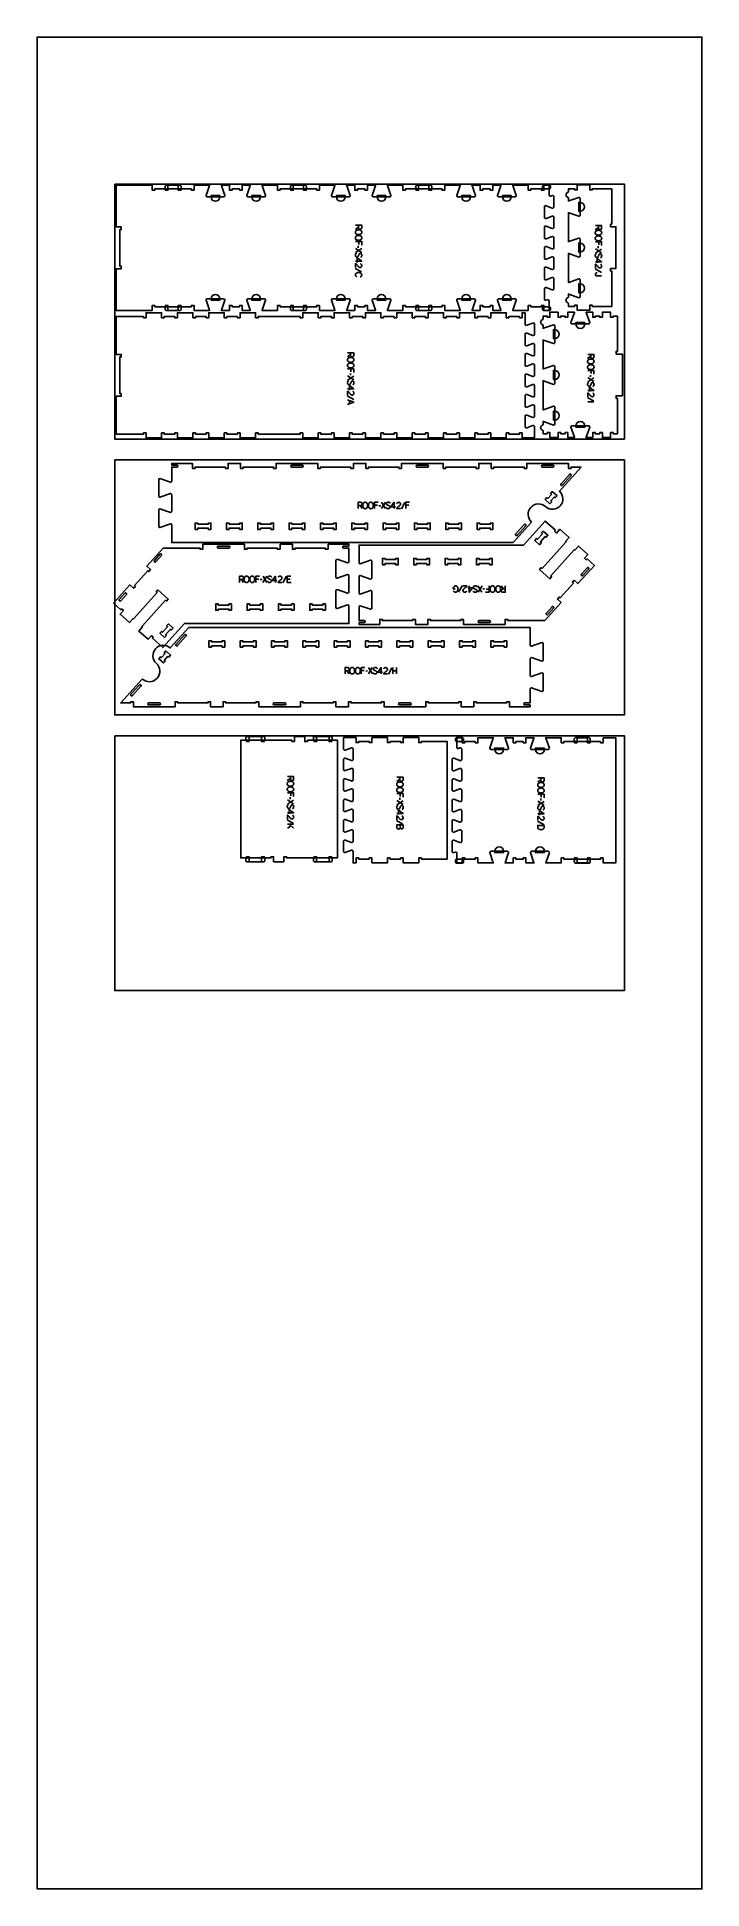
# Model space of a CAD drawing. Extents: x -17068 to -13885, y -84343 to -75479.
import ezdxf

# ---------------------------------------------------------------- set-up
doc = ezdxf.new("R2010")
doc.units = 0
for name, color, linetype in [('0_SHEET_SPRUCEPLY_2440X122', 1, 'CONTINUOUS'), ('1_ANYTOOL_1MMDEEP_LABELS_S', 2, 'CONTINUOUS'), ('3_ANYTOOL_CUTTHROUGH_INSID', 4, 'CONTINUOUS'), ('4_ANYTOOL_CUTTHROUGH_OUTSI', 5, 'CONTINUOUS'), ('5_ANYTOOL_HALF_MILL_9MM_IN', 3, 'CONTINUOUS'), ('DONOTCUT', 18, 'CONTINUOUS')]:
    doc.layers.add(name, color=color, linetype=linetype)

msp = doc.modelspace()

# ---------------------------------------------------------------- linework, layer by layer
at = {"layer": '0_SHEET_SPRUCEPLY_2440X122'}
for points in [[(-16696.5, -76183), (-16696.5, -77403), (-14256.5, -77403), (-14256.5, -76183)], [(-16696.5, -77503), (-16696.5, -78723), (-14256.5, -78723), (-14256.5, -77503)], [(-16696.5, -78823), (-16696.5, -80043), (-14256.5, -80043), (-14256.5, -78823)]]:
    msp.add_lwpolyline(points, close=True, dxfattribs=at)
at = {"layer": '1_ANYTOOL_1MMDEEP_LABELS_S'}
for points in [[(-15513.5, -76413.6), (-15513.5, -76414), (-15513.6, -76414.4), (-15513.6, -76414.7), (-15513.6, -76415.1), (-15513.7, -76415.2), (-15513.7, -76415.4), (-15513.7, -76415.6), (-15513.7, -76415.8), (-15513.8, -76415.9), (-15513.8, -76416.1), (-15513.9, -76416.2), (-15513.9, -76416.4), (-15514, -76416.6), (-15514, -76416.7), (-15514.1, -76416.9), (-15514.1, -76417), (-15514.2, -76417.2), (-15514.2, -76417.3), (-15514.3, -76417.5), (-15514.4, -76417.6), (-15514.4, -76417.8), (-15514.5, -76417.9), (-15514.6, -76418.1), (-15514.7, -76418.2), (-15514.8, -76418.3), (-15514.8, -76418.5), (-15514.9, -76418.6), (-15515, -76418.7), (-15515.2, -76419), (-15515.4, -76419.2), (-15515.6, -76419.5), (-15515.8, -76419.7), (-15516, -76420), (-15516.2, -76420.2), (-15516.5, -76420.4), (-15516.7, -76420.6), (-15516.9, -76420.9), (-15517.2, -76421.1), (-15517.4, -76421.3), (-15517.7, -76421.5), (-15517.9, -76421.7), (-15518.2, -76421.8), (-15518.5, -76422), (-15518.8, -76422.2), (-15519.1, -76422.3), (-15519.3, -76422.5), (-15519.6, -76422.7), (-15519.9, -76422.8), (-15520.2, -76423), (-15520.5, -76423.1), (-15520.8, -76423.2), (-15521.2, -76423.4), (-15521.5, -76423.5), (-15521.8, -76423.6), (-15522.1, -76423.7), (-15522.4, -76423.8), (-15522.8, -76423.9), (-15523.1, -76424), (-15523.4, -76424.1), (-15523.8, -76424.2), (-15524.5, -76424.3), (-15525.1, -76424.4), (-15525.8, -76424.5), (-15526.5, -76424.6), (-15527.1, -76424.7), (-15527.8, -76424.7), (-15528.4, -76424.8), (-15529.1, -76424.8), (-15529.7, -76424.8), (-15530.3, -76424.7), (-15531, -76424.7), (-15531.6, -76424.6), (-15532.2, -76424.5), (-15532.9, -76424.4), (-15533.5, -76424.2), (-15534.2, -76424.1), (-15534.8, -76423.9), (-15535.4, -76423.7), (-15536.1, -76423.5), (-15536.7, -76423.2), (-15537.3, -76423), (-15538, -76422.7), (-15538.6, -76422.3), (-15539.3, -76422), (-15539.6, -76421.8), (-15539.9, -76421.7), (-15540.2, -76421.5), (-15540.4, -76421.3), (-15540.7, -76421.1), (-15541, -76420.9), (-15541.2, -76420.6), (-15541.5, -76420.4), (-15541.6, -76420.3), (-15541.7, -76420.2), (-15541.8, -76420.1), (-15541.9, -76420), (-15542.1, -76419.9), (-15542.2, -76419.7), (-15542.3, -76419.6), (-15542.4, -76419.5), (-15542.5, -76419.4), (-15542.6, -76419.2), (-15542.6, -76419.1), (-15542.7, -76419), (-15542.8, -76418.9), (-15542.9, -76418.7), (-15543, -76418.6), (-15543.1, -76418.4), (-15543.2, -76418.3), (-15543.2, -76418.2), (-15543.3, -76418), (-15543.4, -76417.9), (-15543.4, -76417.7), (-15543.5, -76417.6), (-15543.6, -76417.5), (-15543.6, -76417.3), (-15543.7, -76417.2), (-15543.8, -76417), (-15543.8, -76416.9), (-15543.9, -76416.7), (-15544, -76416.4), (-15544, -76416.1), (-15544.1, -76415.7), (-15544.2, -76415.4), (-15544.2, -76415.1), (-15544.3, -76414.7), (-15544.3, -76414.4), (-15544.3, -76414), (-15544.3, -76413.7), (-15544.4, -76413.3), (-15544.3, -76412.9), (-15544.3, -76412.5), (-15544.3, -76412.2), (-15544.3, -76411.8), (-15544.2, -76411.4), (-15544.2, -76411.1), (-15544.1, -76410.8), (-15544, -76410.4), (-15543.9, -76410.1), (-15543.8, -76409.8), (-15543.8, -76409.6), (-15543.7, -76409.4), (-15543.7, -76409.3), (-15543.6, -76409.1), (-15543.6, -76409), (-15543.5, -76408.8), (-15543.4, -76408.7), (-15543.4, -76408.5), (-15543.3, -76408.4), (-15543.2, -76408.3), (-15543.1, -76408.1), (-15543.1, -76408), (-15543, -76407.8), (-15542.9, -76407.7), (-15542.8, -76407.6), (-15542.7, -76407.4), (-15542.6, -76407.3), (-15542.5, -76407.2), (-15542.4, -76407), (-15542.3, -76406.9), (-15542.2, -76406.8), (-15542.1, -76406.7), (-15542, -76406.5), (-15541.9, -76406.4), (-15541.8, -76406.3), (-15541.7, -76406.2), (-15541.6, -76406.1), (-15541.4, -76405.9), (-15541.3, -76405.8), (-15541.2, -76405.7), (-15540.9, -76405.5), (-15540.7, -76405.3), (-15540.4, -76405.1), (-15540.1, -76404.9), (-15539.8, -76404.7), (-15539.5, -76404.5), (-15539.2, -76404.4), (-15538.5, -76404), (-15537.9, -76403.7), (-15537.2, -76403.4), (-15536.6, -76403.1), (-15535.9, -76402.9), (-15535.3, -76402.7), (-15534.6, -76402.5), (-15534, -76402.3), (-15533.3, -76402.1), (-15532.7, -76402), (-15532, -76401.9), (-15531.4, -76401.8), (-15530.7, -76401.7), (-15530.1, -76401.6), (-15529.4, -76401.6), (-15528.8, -76401.6), (-15528.1, -76401.6), (-15527.4, -76401.6), (-15526.7, -76401.7), (-15526, -76401.8), (-15525.3, -76401.9), (-15524.7, -76402), (-15524, -76402.1), (-15523.4, -76402.3), (-15522.7, -76402.5), (-15522.1, -76402.7), (-15521.4, -76403), (-15520.8, -76403.2), (-15520.2, -76403.5), (-15519.6, -76403.8), (-15519, -76404.1), (-15518.4, -76404.5), (-15518.1, -76404.7), (-15517.8, -76404.9), (-15517.5, -76405.1), (-15517.2, -76405.3), (-15517, -76405.5), (-15516.7, -76405.7), (-15516.5, -76405.9), (-15516.3, -76406.1), (-15516.1, -76406.3), (-15516, -76406.4), (-15515.9, -76406.5), (-15515.8, -76406.6), (-15515.7, -76406.7), (-15515.6, -76406.9), (-15515.5, -76407), (-15515.4, -76407.1), (-15515.3, -76407.3), (-15515.2, -76407.4), (-15515.2, -76407.5), (-15515.1, -76407.7), (-15515, -76407.8), (-15514.9, -76407.9), (-15514.8, -76408.1), (-15514.7, -76408.2), (-15514.7, -76408.4), (-15514.6, -76408.5), (-15514.5, -76408.8), (-15514.3, -76409.1), (-15514.2, -76409.4), (-15514.1, -76409.7), (-15514, -76410.1), (-15513.9, -76410.4), (-15513.8, -76410.7), (-15513.8, -76411.1), (-15513.7, -76411.4), (-15513.7, -76411.8), (-15513.6, -76412.1), (-15513.6, -76412.5), (-15513.6, -76412.9), (-15513.5, -76413.2)], [(-15513.5, -76440.6), (-15513.5, -76441), (-15513.6, -76441.3), (-15513.6, -76441.7), (-15513.6, -76442), (-15513.7, -76442.2), (-15513.7, -76442.4), (-15513.7, -76442.5), (-15513.7, -76442.7), (-15513.8, -76442.9), (-15513.8, -76443), (-15513.9, -76443.2), (-15513.9, -76443.4), (-15514, -76443.5), (-15514, -76443.7), (-15514.1, -76443.8), (-15514.1, -76444), (-15514.2, -76444.1), (-15514.2, -76444.3), (-15514.3, -76444.4), (-15514.4, -76444.6), (-15514.4, -76444.7), (-15514.5, -76444.9), (-15514.6, -76445), (-15514.7, -76445.2), (-15514.8, -76445.3), (-15514.8, -76445.4), (-15514.9, -76445.6), (-15515, -76445.7), (-15515.2, -76445.9), (-15515.4, -76446.2), (-15515.6, -76446.5), (-15515.8, -76446.7), (-15516, -76446.9), (-15516.2, -76447.2), (-15516.5, -76447.4), (-15516.7, -76447.6), (-15516.9, -76447.8), (-15517.2, -76448), (-15517.4, -76448.2), (-15517.7, -76448.4), (-15517.9, -76448.6), (-15518.2, -76448.8), (-15518.5, -76449), (-15518.8, -76449.1), (-15519.1, -76449.3), (-15519.3, -76449.5), (-15519.6, -76449.6), (-15519.9, -76449.8), (-15520.2, -76449.9), (-15520.5, -76450.1), (-15520.8, -76450.2), (-15521.2, -76450.3), (-15521.5, -76450.4), (-15521.8, -76450.5), (-15522.1, -76450.7), (-15522.4, -76450.8), (-15522.8, -76450.9), (-15523.1, -76450.9), (-15523.4, -76451), (-15523.8, -76451.1), (-15524.5, -76451.3), (-15525.1, -76451.4), (-15525.8, -76451.5), (-15526.5, -76451.6), (-15527.1, -76451.6), (-15527.8, -76451.7), (-15528.4, -76451.7), (-15529.1, -76451.7), (-15529.7, -76451.7), (-15530.3, -76451.7), (-15531, -76451.6), (-15531.6, -76451.6), (-15532.2, -76451.5), (-15532.9, -76451.3), (-15533.5, -76451.2), (-15534.2, -76451), (-15534.8, -76450.9), (-15535.4, -76450.7), (-15536.1, -76450.4), (-15536.7, -76450.2), (-15537.3, -76449.9), (-15538, -76449.6), (-15538.6, -76449.3), (-15539.3, -76449), (-15539.6, -76448.8), (-15539.9, -76448.6), (-15540.2, -76448.4), (-15540.4, -76448.2), (-15540.7, -76448), (-15541, -76447.8), (-15541.2, -76447.6), (-15541.5, -76447.4), (-15541.6, -76447.3), (-15541.7, -76447.2), (-15541.8, -76447), (-15541.9, -76446.9), (-15542.1, -76446.8), (-15542.2, -76446.7), (-15542.3, -76446.6), (-15542.4, -76446.4), (-15542.5, -76446.3), (-15542.6, -76446.2), (-15542.6, -76446.1), (-15542.7, -76445.9), (-15542.8, -76445.8), (-15542.9, -76445.7), (-15543, -76445.5), (-15543.1, -76445.4), (-15543.2, -76445.3), (-15543.2, -76445.1), (-15543.3, -76445), (-15543.4, -76444.8), (-15543.4, -76444.7), (-15543.5, -76444.6), (-15543.6, -76444.4), (-15543.6, -76444.3), (-15543.7, -76444.1), (-15543.8, -76444), (-15543.8, -76443.8), (-15543.9, -76443.7), (-15544, -76443.3), (-15544, -76443), (-15544.1, -76442.7), (-15544.2, -76442.4), (-15544.2, -76442), (-15544.3, -76441.7), (-15544.3, -76441.3), (-15544.3, -76441), (-15544.3, -76440.6), (-15544.4, -76440.2), (-15544.3, -76439.9), (-15544.3, -76439.5), (-15544.3, -76439.1), (-15544.3, -76438.8), (-15544.2, -76438.4), (-15544.2, -76438.1), (-15544.1, -76437.7), (-15544, -76437.4), (-15543.9, -76437), (-15543.8, -76436.7), (-15543.8, -76436.6), (-15543.7, -76436.4), (-15543.7, -76436.3), (-15543.6, -76436.1), (-15543.6, -76435.9), (-15543.5, -76435.8), (-15543.4, -76435.6), (-15543.4, -76435.5), (-15543.3, -76435.4), (-15543.2, -76435.2), (-15543.1, -76435.1), (-15543.1, -76434.9), (-15543, -76434.8), (-15542.9, -76434.7), (-15542.8, -76434.5), (-15542.7, -76434.4), (-15542.6, -76434.3), (-15542.5, -76434.1), (-15542.4, -76434), (-15542.3, -76433.9), (-15542.2, -76433.7), (-15542.1, -76433.6), (-15542, -76433.5), (-15541.9, -76433.4), (-15541.8, -76433.3), (-15541.7, -76433.1), (-15541.6, -76433), (-15541.4, -76432.9), (-15541.3, -76432.8), (-15541.2, -76432.7), (-15540.9, -76432.5), (-15540.7, -76432.3), (-15540.4, -76432.1), (-15540.1, -76431.9), (-15539.8, -76431.7), (-15539.5, -76431.5), (-15539.2, -76431.3), (-15538.5, -76431), (-15537.9, -76430.7), (-15537.2, -76430.4), (-15536.6, -76430.1), (-15535.9, -76429.9), (-15535.3, -76429.6), (-15534.6, -76429.4), (-15534, -76429.2), (-15533.3, -76429.1), (-15532.7, -76428.9), (-15532, -76428.8), (-15531.4, -76428.7), (-15530.7, -76428.6), (-15530.1, -76428.6), (-15529.4, -76428.6), (-15528.8, -76428.5), (-15528.1, -76428.6), (-15527.4, -76428.6), (-15526.7, -76428.6), (-15526, -76428.7), (-15525.3, -76428.8), (-15524.7, -76429), (-15524, -76429.1), (-15523.4, -76429.3), (-15522.7, -76429.5), (-15522.1, -76429.7), (-15521.4, -76429.9), (-15520.8, -76430.2), (-15520.2, -76430.5), (-15519.6, -76430.8), (-15519, -76431.1), (-15518.4, -76431.4), (-15518.1, -76431.6), (-15517.8, -76431.8), (-15517.5, -76432), (-15517.2, -76432.2), (-15517, -76432.4), (-15516.7, -76432.6), (-15516.5, -76432.9), (-15516.3, -76433.1), (-15516.1, -76433.2), (-15516, -76433.3), (-15515.9, -76433.5), (-15515.8, -76433.6), (-15515.7, -76433.7), (-15515.6, -76433.8), (-15515.5, -76434), (-15515.4, -76434.1), (-15515.3, -76434.2), (-15515.2, -76434.3), (-15515.2, -76434.5), (-15515.1, -76434.6), (-15515, -76434.8), (-15514.9, -76434.9), (-15514.8, -76435), (-15514.7, -76435.2), (-15514.7, -76435.3), (-15514.6, -76435.5), (-15514.5, -76435.8), (-15514.3, -76436.1), (-15514.2, -76436.4), (-15514.1, -76436.7), (-15514, -76437), (-15513.9, -76437.3), (-15513.8, -76437.7), (-15513.8, -76438), (-15513.7, -76438.4), (-15513.7, -76438.7), (-15513.6, -76439.1), (-15513.6, -76439.4), (-15513.6, -76439.8), (-15513.5, -76440.2)], [(-14365, -76415.9), (-14365, -76416.3), (-14365, -76416.6), (-14365, -76417), (-14365.1, -76417.3), (-14365.1, -76417.5), (-14365.1, -76417.7), (-14365.2, -76417.8), (-14365.2, -76418), (-14365.2, -76418.2), (-14365.3, -76418.3), (-14365.3, -76418.5), (-14365.4, -76418.7), (-14365.4, -76418.8), (-14365.5, -76419), (-14365.5, -76419.1), (-14365.6, -76419.3), (-14365.6, -76419.4), (-14365.7, -76419.6), (-14365.8, -76419.7), (-14365.8, -76419.9), (-14365.9, -76420), (-14366, -76420.2), (-14366, -76420.3), (-14366.1, -76420.4), (-14366.2, -76420.6), (-14366.3, -76420.7), (-14366.4, -76420.8), (-14366.5, -76421), (-14366.7, -76421.2), (-14366.9, -76421.5), (-14367.1, -76421.7), (-14367.3, -76422), (-14367.5, -76422.2), (-14367.7, -76422.4), (-14367.9, -76422.7), (-14368.2, -76422.9), (-14368.4, -76423.1), (-14368.6, -76423.3), (-14368.9, -76423.5), (-14369.1, -76423.7), (-14369.4, -76423.9), (-14369.7, -76424.1), (-14369.9, -76424.3), (-14370.2, -76424.4), (-14370.5, -76424.6), (-14370.8, -76424.8), (-14371.1, -76424.9), (-14371.4, -76425.1), (-14371.7, -76425.2), (-14372, -76425.3), (-14372.3, -76425.5), (-14372.6, -76425.6), (-14372.9, -76425.7), (-14373.2, -76425.8), (-14373.6, -76425.9), (-14373.9, -76426), (-14374.2, -76426.1), (-14374.6, -76426.2), (-14374.9, -76426.3), (-14375.2, -76426.4), (-14375.9, -76426.5), (-14376.6, -76426.7), (-14377.3, -76426.8), (-14377.9, -76426.9), (-14378.6, -76426.9), (-14379.2, -76427), (-14379.9, -76427), (-14380.5, -76427), (-14381.1, -76427), (-14381.8, -76427), (-14382.4, -76426.9), (-14383.1, -76426.8), (-14383.7, -76426.8), (-14384.3, -76426.6), (-14385, -76426.5), (-14385.6, -76426.3), (-14386.2, -76426.1), (-14386.9, -76425.9), (-14387.5, -76425.7), (-14388.2, -76425.5), (-14388.8, -76425.2), (-14389.4, -76424.9), (-14390.1, -76424.6), (-14390.7, -76424.3), (-14391, -76424.1), (-14391.3, -76423.9), (-14391.6, -76423.7), (-14391.9, -76423.5), (-14392.2, -76423.3), (-14392.4, -76423.1), (-14392.7, -76422.9), (-14392.9, -76422.7), (-14393.1, -76422.6), (-14393.2, -76422.4), (-14393.3, -76422.3), (-14393.4, -76422.2), (-14393.5, -76422.1), (-14393.6, -76422), (-14393.7, -76421.9), (-14393.8, -76421.7), (-14393.9, -76421.6), (-14394, -76421.5), (-14394.1, -76421.4), (-14394.2, -76421.2), (-14394.3, -76421.1), (-14394.4, -76421), (-14394.5, -76420.8), (-14394.5, -76420.7), (-14394.6, -76420.6), (-14394.7, -76420.4), (-14394.8, -76420.3), (-14394.8, -76420.1), (-14394.9, -76420), (-14395, -76419.8), (-14395, -76419.7), (-14395.1, -76419.6), (-14395.2, -76419.4), (-14395.2, -76419.3), (-14395.3, -76419.1), (-14395.3, -76418.9), (-14395.4, -76418.6), (-14395.5, -76418.3), (-14395.6, -76418), (-14395.6, -76417.7), (-14395.7, -76417.3), (-14395.7, -76417), (-14395.8, -76416.6), (-14395.8, -76416.3), (-14395.8, -76415.9), (-14395.8, -76415.5), (-14395.8, -76415.2), (-14395.8, -76414.8), (-14395.8, -76414.4), (-14395.7, -76414), (-14395.7, -76413.7), (-14395.6, -76413.3), (-14395.6, -76413), (-14395.5, -76412.7), (-14395.4, -76412.3), (-14395.3, -76412), (-14395.3, -76411.9), (-14395.2, -76411.7), (-14395.1, -76411.5), (-14395.1, -76411.4), (-14395, -76411.2), (-14395, -76411.1), (-14394.9, -76410.9), (-14394.8, -76410.8), (-14394.7, -76410.6), (-14394.7, -76410.5), (-14394.6, -76410.4), (-14394.5, -76410.2), (-14394.4, -76410.1), (-14394.3, -76409.9), (-14394.3, -76409.8), (-14394.2, -76409.7), (-14394.1, -76409.5), (-14394, -76409.4), (-14393.9, -76409.3), (-14393.8, -76409.2), (-14393.7, -76409), (-14393.6, -76408.9), (-14393.5, -76408.8), (-14393.4, -76408.7), (-14393.2, -76408.5), (-14393.1, -76408.4), (-14393, -76408.3), (-14392.9, -76408.2), (-14392.8, -76408.1), (-14392.6, -76408), (-14392.4, -76407.8), (-14392.1, -76407.5), (-14391.8, -76407.3), (-14391.6, -76407.1), (-14391.3, -76407), (-14390.9, -76406.8), (-14390.6, -76406.6), (-14390, -76406.3), (-14389.3, -76406), (-14388.7, -76405.7), (-14388, -76405.4), (-14387.4, -76405.1), (-14386.7, -76404.9), (-14386.1, -76404.7), (-14385.4, -76404.5), (-14384.8, -76404.4), (-14384.1, -76404.2), (-14383.5, -76404.1), (-14382.8, -76404), (-14382.2, -76403.9), (-14381.5, -76403.9), (-14380.9, -76403.8), (-14380.2, -76403.8), (-14379.5, -76403.8), (-14378.8, -76403.9), (-14378.1, -76403.9), (-14377.5, -76404), (-14376.8, -76404.1), (-14376.1, -76404.2), (-14375.5, -76404.4), (-14374.8, -76404.6), (-14374.2, -76404.8), (-14373.5, -76405), (-14372.9, -76405.2), (-14372.3, -76405.5), (-14371.7, -76405.7), (-14371, -76406.1), (-14370.4, -76406.4), (-14369.8, -76406.7), (-14369.5, -76406.9), (-14369.2, -76407.1), (-14369, -76407.3), (-14368.7, -76407.5), (-14368.4, -76407.7), (-14368.2, -76407.9), (-14367.9, -76408.2), (-14367.7, -76408.4), (-14367.6, -76408.5), (-14367.5, -76408.6), (-14367.4, -76408.7), (-14367.3, -76408.9), (-14367.2, -76409), (-14367.1, -76409.1), (-14367, -76409.2), (-14366.9, -76409.4), (-14366.8, -76409.5), (-14366.7, -76409.6), (-14366.6, -76409.8), (-14366.5, -76409.9), (-14366.4, -76410), (-14366.4, -76410.2), (-14366.3, -76410.3), (-14366.2, -76410.5), (-14366.1, -76410.6), (-14366.1, -76410.8), (-14365.9, -76411), (-14365.8, -76411.3), (-14365.7, -76411.7), (-14365.6, -76412), (-14365.5, -76412.3), (-14365.4, -76412.6), (-14365.3, -76413), (-14365.2, -76413.3), (-14365.2, -76413.7), (-14365.1, -76414), (-14365.1, -76414.4), (-14365, -76414.7), (-14365, -76415.1), (-14365, -76415.5)], [(-14365, -76442.8), (-14365, -76443.2), (-14365, -76443.6), (-14365, -76443.9), (-14365.1, -76444.3), (-14365.1, -76444.5), (-14365.1, -76444.6), (-14365.2, -76444.8), (-14365.2, -76445), (-14365.2, -76445.1), (-14365.3, -76445.3), (-14365.3, -76445.5), (-14365.4, -76445.6), (-14365.4, -76445.8), (-14365.5, -76445.9), (-14365.5, -76446.1), (-14365.6, -76446.2), (-14365.6, -76446.4), (-14365.7, -76446.5), (-14365.8, -76446.7), (-14365.8, -76446.8), (-14365.9, -76447), (-14366, -76447.1), (-14366, -76447.3), (-14366.1, -76447.4), (-14366.2, -76447.5), (-14366.3, -76447.7), (-14366.4, -76447.8), (-14366.5, -76447.9), (-14366.7, -76448.2), (-14366.9, -76448.4), (-14367.1, -76448.7), (-14367.3, -76448.9), (-14367.5, -76449.2), (-14367.7, -76449.4), (-14367.9, -76449.6), (-14368.2, -76449.8), (-14368.4, -76450.1), (-14368.6, -76450.3), (-14368.9, -76450.5), (-14369.1, -76450.7), (-14369.4, -76450.9), (-14369.7, -76451), (-14369.9, -76451.2), (-14370.2, -76451.4), (-14370.5, -76451.6), (-14370.8, -76451.7), (-14371.1, -76451.9), (-14371.4, -76452), (-14371.7, -76452.2), (-14372, -76452.3), (-14372.3, -76452.4), (-14372.6, -76452.6), (-14372.9, -76452.7), (-14373.2, -76452.8), (-14373.6, -76452.9), (-14373.9, -76453), (-14374.2, -76453.1), (-14374.6, -76453.2), (-14374.9, -76453.3), (-14375.2, -76453.4), (-14375.9, -76453.5), (-14376.6, -76453.6), (-14377.3, -76453.7), (-14377.9, -76453.8), (-14378.6, -76453.9), (-14379.2, -76453.9), (-14379.9, -76454), (-14380.5, -76454), (-14381.1, -76454), (-14381.8, -76453.9), (-14382.4, -76453.9), (-14383.1, -76453.8), (-14383.7, -76453.7), (-14384.3, -76453.6), (-14385, -76453.4), (-14385.6, -76453.3), (-14386.2, -76453.1), (-14386.9, -76452.9), (-14387.5, -76452.7), (-14388.2, -76452.4), (-14388.8, -76452.2), (-14389.4, -76451.9), (-14390.1, -76451.5), (-14390.7, -76451.2), (-14391, -76451), (-14391.3, -76450.9), (-14391.6, -76450.7), (-14391.9, -76450.5), (-14392.2, -76450.3), (-14392.4, -76450.1), (-14392.7, -76449.9), (-14392.9, -76449.6), (-14393.1, -76449.5), (-14393.2, -76449.4), (-14393.3, -76449.3), (-14393.4, -76449.2), (-14393.5, -76449.1), (-14393.6, -76448.9), (-14393.7, -76448.8), (-14393.8, -76448.7), (-14393.9, -76448.6), (-14394, -76448.4), (-14394.1, -76448.3), (-14394.2, -76448.2), (-14394.3, -76448.1), (-14394.4, -76447.9), (-14394.5, -76447.8), (-14394.5, -76447.7), (-14394.6, -76447.5), (-14394.7, -76447.4), (-14394.8, -76447.2), (-14394.8, -76447.1), (-14394.9, -76447), (-14395, -76446.8), (-14395, -76446.7), (-14395.1, -76446.5), (-14395.2, -76446.4), (-14395.2, -76446.2), (-14395.3, -76446.1), (-14395.3, -76445.9), (-14395.4, -76445.6), (-14395.5, -76445.3), (-14395.6, -76444.9), (-14395.6, -76444.6), (-14395.7, -76444.3), (-14395.7, -76443.9), (-14395.8, -76443.6), (-14395.8, -76443.2), (-14395.8, -76442.9), (-14395.8, -76442.5), (-14395.8, -76442.1), (-14395.8, -76441.7), (-14395.8, -76441.4), (-14395.7, -76441), (-14395.7, -76440.6), (-14395.6, -76440.3), (-14395.6, -76440), (-14395.5, -76439.6), (-14395.4, -76439.3), (-14395.3, -76439), (-14395.3, -76438.8), (-14395.2, -76438.7), (-14395.1, -76438.5), (-14395.1, -76438.3), (-14395, -76438.2), (-14395, -76438), (-14394.9, -76437.9), (-14394.8, -76437.7), (-14394.7, -76437.6), (-14394.7, -76437.5), (-14394.6, -76437.3), (-14394.5, -76437.2), (-14394.4, -76437), (-14394.3, -76436.9), (-14394.3, -76436.8), (-14394.2, -76436.6), (-14394.1, -76436.5), (-14394, -76436.4), (-14393.9, -76436.2), (-14393.8, -76436.1), (-14393.7, -76436), (-14393.6, -76435.9), (-14393.5, -76435.7), (-14393.4, -76435.6), (-14393.2, -76435.5), (-14393.1, -76435.4), (-14393, -76435.3), (-14392.9, -76435.2), (-14392.8, -76435), (-14392.6, -76434.9), (-14392.4, -76434.7), (-14392.1, -76434.5), (-14391.8, -76434.3), (-14391.6, -76434.1), (-14391.3, -76433.9), (-14390.9, -76433.7), (-14390.6, -76433.6), (-14390, -76433.2), (-14389.3, -76432.9), (-14388.7, -76432.6), (-14388, -76432.3), (-14387.4, -76432.1), (-14386.7, -76431.9), (-14386.1, -76431.7), (-14385.4, -76431.5), (-14384.8, -76431.3), (-14384.1, -76431.2), (-14383.5, -76431.1), (-14382.8, -76431), (-14382.2, -76430.9), (-14381.5, -76430.8), (-14380.9, -76430.8), (-14380.2, -76430.8), (-14379.5, -76430.8), (-14378.8, -76430.8), (-14378.1, -76430.9), (-14377.5, -76431), (-14376.8, -76431.1), (-14376.1, -76431.2), (-14375.5, -76431.3), (-14374.8, -76431.5), (-14374.2, -76431.7), (-14373.5, -76431.9), (-14372.9, -76432.2), (-14372.3, -76432.4), (-14371.7, -76432.7), (-14371, -76433), (-14370.4, -76433.3), (-14369.8, -76433.7), (-14369.5, -76433.9), (-14369.2, -76434.1), (-14369, -76434.3), (-14368.7, -76434.5), (-14368.4, -76434.7), (-14368.2, -76434.9), (-14367.9, -76435.1), (-14367.7, -76435.3), (-14367.6, -76435.5), (-14367.5, -76435.6), (-14367.4, -76435.7), (-14367.3, -76435.8), (-14367.2, -76435.9), (-14367.1, -76436.1), (-14367, -76436.2), (-14366.9, -76436.3), (-14366.8, -76436.5), (-14366.7, -76436.6), (-14366.6, -76436.7), (-14366.5, -76436.9), (-14366.4, -76437), (-14366.4, -76437.1), (-14366.3, -76437.3), (-14366.2, -76437.4), (-14366.1, -76437.6), (-14366.1, -76437.7), (-14365.9, -76438), (-14365.8, -76438.3), (-14365.7, -76438.6), (-14365.6, -76438.9), (-14365.5, -76439.3), (-14365.4, -76439.6), (-14365.3, -76439.9), (-14365.2, -76440.3), (-14365.2, -76440.6), (-14365.1, -76441), (-14365.1, -76441.3), (-14365, -76441.7), (-14365, -76442.1), (-14365, -76442.4)], [(-15551.3, -77024.2), (-15551.3, -77024.6), (-15551.3, -77025), (-15551.3, -77025.3), (-15551.4, -77025.7), (-15551.4, -77025.9), (-15551.4, -77026), (-15551.4, -77026.2), (-15551.5, -77026.4), (-15551.5, -77026.5), (-15551.6, -77026.7), (-15551.6, -77026.9), (-15551.6, -77027), (-15551.7, -77027.2), (-15551.7, -77027.3), (-15551.8, -77027.5), (-15551.9, -77027.6), (-15551.9, -77027.8), (-15552, -77027.9), (-15552, -77028.1), (-15552.1, -77028.2), (-15552.2, -77028.4), (-15552.3, -77028.5), (-15552.3, -77028.7), (-15552.4, -77028.8), (-15552.5, -77028.9), (-15552.6, -77029.1), (-15552.7, -77029.2), (-15552.8, -77029.3), (-15552.9, -77029.6), (-15553.1, -77029.9), (-15553.3, -77030.1), (-15553.5, -77030.3), (-15553.8, -77030.6), (-15554, -77030.8), (-15554.2, -77031), (-15554.4, -77031.3), (-15554.7, -77031.5), (-15554.9, -77031.7), (-15555.2, -77031.9), (-15555.4, -77032.1), (-15555.7, -77032.3), (-15555.9, -77032.4), (-15556.2, -77032.6), (-15556.5, -77032.8), (-15556.8, -77033), (-15557.1, -77033.1), (-15557.4, -77033.3), (-15557.7, -77033.4), (-15558, -77033.6), (-15558.3, -77033.7), (-15558.6, -77033.8), (-15558.9, -77034), (-15559.2, -77034.1), (-15559.5, -77034.2), (-15559.8, -77034.3), (-15560.2, -77034.4), (-15560.5, -77034.5), (-15560.8, -77034.6), (-15561.2, -77034.7), (-15561.5, -77034.8), (-15562.2, -77034.9), (-15562.9, -77035), (-15563.5, -77035.1), (-15564.2, -77035.2), (-15564.9, -77035.3), (-15565.5, -77035.3), (-15566.2, -77035.4), (-15566.8, -77035.4), (-15567.4, -77035.4), (-15568.1, -77035.3), (-15568.7, -77035.3), (-15569.3, -77035.2), (-15570, -77035.1), (-15570.6, -77035), (-15571.3, -77034.9), (-15571.9, -77034.7), (-15572.5, -77034.5), (-15573.2, -77034.3), (-15573.8, -77034.1), (-15574.4, -77033.8), (-15575.1, -77033.6), (-15575.7, -77033.3), (-15576.4, -77033), (-15577, -77032.6), (-15577.3, -77032.4), (-15577.6, -77032.3), (-15577.9, -77032.1), (-15578.2, -77031.9), (-15578.5, -77031.7), (-15578.7, -77031.5), (-15579, -77031.3), (-15579.2, -77031), (-15579.3, -77030.9), (-15579.5, -77030.8), (-15579.6, -77030.7), (-15579.7, -77030.6), (-15579.8, -77030.5), (-15579.9, -77030.3), (-15580, -77030.2), (-15580.1, -77030.1), (-15580.2, -77030), (-15580.3, -77029.8), (-15580.4, -77029.7), (-15580.5, -77029.6), (-15580.6, -77029.5), (-15580.7, -77029.3), (-15580.7, -77029.2), (-15580.8, -77029.1), (-15580.9, -77028.9), (-15581, -77028.8), (-15581, -77028.6), (-15581.1, -77028.5), (-15581.2, -77028.4), (-15581.2, -77028.2), (-15581.3, -77028.1), (-15581.4, -77027.9), (-15581.4, -77027.8), (-15581.5, -77027.6), (-15581.5, -77027.5), (-15581.6, -77027.3), (-15581.7, -77027), (-15581.8, -77026.7), (-15581.8, -77026.4), (-15581.9, -77026), (-15582, -77025.7), (-15582, -77025.3), (-15582, -77025), (-15582.1, -77024.6), (-15582.1, -77024.3), (-15582.1, -77023.9), (-15582.1, -77023.5), (-15582.1, -77023.1), (-15582, -77022.8), (-15582, -77022.4), (-15582, -77022.1), (-15581.9, -77021.7), (-15581.8, -77021.4), (-15581.8, -77021), (-15581.7, -77020.7), (-15581.6, -77020.4), (-15581.5, -77020.2), (-15581.5, -77020.1), (-15581.4, -77019.9), (-15581.4, -77019.7), (-15581.3, -77019.6), (-15581.2, -77019.4), (-15581.2, -77019.3), (-15581.1, -77019.2), (-15581, -77019), (-15580.9, -77018.9), (-15580.9, -77018.7), (-15580.8, -77018.6), (-15580.7, -77018.4), (-15580.6, -77018.3), (-15580.5, -77018.2), (-15580.4, -77018), (-15580.4, -77017.9), (-15580.3, -77017.8), (-15580.2, -77017.6), (-15580.1, -77017.5), (-15580, -77017.4), (-15579.9, -77017.3), (-15579.7, -77017.1), (-15579.6, -77017), (-15579.5, -77016.9), (-15579.4, -77016.8), (-15579.3, -77016.7), (-15579.2, -77016.6), (-15579, -77016.4), (-15578.9, -77016.3), (-15578.7, -77016.1), (-15578.4, -77015.9), (-15578.1, -77015.7), (-15577.8, -77015.5), (-15577.5, -77015.3), (-15577.2, -77015.1), (-15576.9, -77015), (-15576.3, -77014.6), (-15575.6, -77014.3), (-15575, -77014), (-15574.3, -77013.8), (-15573.7, -77013.5), (-15573, -77013.3), (-15572.4, -77013.1), (-15571.7, -77012.9), (-15571.1, -77012.7), (-15570.4, -77012.6), (-15569.8, -77012.5), (-15569.1, -77012.4), (-15568.4, -77012.3), (-15567.8, -77012.2), (-15567.1, -77012.2), (-15566.5, -77012.2), (-15565.8, -77012.2), (-15565.1, -77012.2), (-15564.4, -77012.3), (-15563.8, -77012.4), (-15563.1, -77012.5), (-15562.4, -77012.6), (-15561.8, -77012.8), (-15561.1, -77012.9), (-15560.5, -77013.1), (-15559.8, -77013.3), (-15559.2, -77013.6), (-15558.6, -77013.8), (-15557.9, -77014.1), (-15557.3, -77014.4), (-15556.7, -77014.7), (-15556.1, -77015.1), (-15555.8, -77015.3), (-15555.5, -77015.5), (-15555.2, -77015.7), (-15555, -77015.9), (-15554.7, -77016.1), (-15554.5, -77016.3), (-15554.2, -77016.5), (-15554, -77016.7), (-15553.9, -77016.9), (-15553.8, -77017), (-15553.7, -77017.1), (-15553.6, -77017.2), (-15553.5, -77017.4), (-15553.4, -77017.5), (-15553.3, -77017.6), (-15553.2, -77017.7), (-15553.1, -77017.9), (-15553, -77018), (-15552.9, -77018.1), (-15552.8, -77018.3), (-15552.7, -77018.4), (-15552.6, -77018.5), (-15552.6, -77018.7), (-15552.5, -77018.8), (-15552.4, -77019), (-15552.3, -77019.1), (-15552.2, -77019.4), (-15552.1, -77019.7), (-15552, -77020), (-15551.8, -77020.3), (-15551.7, -77020.7), (-15551.7, -77021), (-15551.6, -77021.3), (-15551.5, -77021.7), (-15551.4, -77022), (-15551.4, -77022.4), (-15551.4, -77022.7), (-15551.3, -77023.1), (-15551.3, -77023.5), (-15551.3, -77023.9)], [(-14401.7, -77032), (-14401.7, -77032.4), (-14401.7, -77032.8), (-14401.7, -77033.1), (-14401.8, -77033.5), (-14401.8, -77033.6), (-14401.8, -77033.8), (-14401.9, -77034), (-14401.9, -77034.1), (-14401.9, -77034.3), (-14402, -77034.5), (-14402, -77034.6), (-14402, -77034.8), (-14402.1, -77035), (-14402.1, -77035.1), (-14402.2, -77035.3), (-14402.3, -77035.4), (-14402.3, -77035.6), (-14402.4, -77035.7), (-14402.4, -77035.9), (-14402.5, -77036), (-14402.6, -77036.2), (-14402.7, -77036.3), (-14402.7, -77036.4), (-14402.8, -77036.6), (-14402.9, -77036.7), (-14403, -77036.9), (-14403.1, -77037), (-14403.2, -77037.1), (-14403.3, -77037.4), (-14403.5, -77037.6), (-14403.7, -77037.9), (-14403.9, -77038.1), (-14404.2, -77038.4), (-14404.4, -77038.6), (-14404.6, -77038.8), (-14404.8, -77039), (-14405.1, -77039.2), (-14405.3, -77039.5), (-14405.6, -77039.7), (-14405.8, -77039.8), (-14406.1, -77040), (-14406.4, -77040.2), (-14406.6, -77040.4), (-14406.9, -77040.6), (-14407.2, -77040.7), (-14407.5, -77040.9), (-14407.8, -77041.1), (-14408.1, -77041.2), (-14408.4, -77041.3), (-14408.7, -77041.5), (-14409, -77041.6), (-14409.3, -77041.7), (-14409.6, -77041.9), (-14409.9, -77042), (-14410.3, -77042.1), (-14410.6, -77042.2), (-14410.9, -77042.3), (-14411.2, -77042.4), (-14411.6, -77042.5), (-14411.9, -77042.5), (-14412.6, -77042.7), (-14413.3, -77042.8), (-14413.9, -77042.9), (-14414.6, -77043), (-14415.3, -77043.1), (-14415.9, -77043.1), (-14416.6, -77043.2), (-14417.2, -77043.2), (-14417.8, -77043.2), (-14418.5, -77043.1), (-14419.1, -77043.1), (-14419.7, -77043), (-14420.4, -77042.9), (-14421, -77042.8), (-14421.7, -77042.6), (-14422.3, -77042.5), (-14422.9, -77042.3), (-14423.6, -77042.1), (-14424.2, -77041.9), (-14424.8, -77041.6), (-14425.5, -77041.3), (-14426.1, -77041), (-14426.8, -77040.7), (-14427.4, -77040.4), (-14427.7, -77040.2), (-14428, -77040), (-14428.3, -77039.9), (-14428.6, -77039.7), (-14428.9, -77039.5), (-14429.1, -77039.3), (-14429.4, -77039), (-14429.6, -77038.8), (-14429.7, -77038.7), (-14429.9, -77038.6), (-14430, -77038.5), (-14430.1, -77038.4), (-14430.2, -77038.2), (-14430.3, -77038.1), (-14430.4, -77038), (-14430.5, -77037.9), (-14430.6, -77037.8), (-14430.7, -77037.6), (-14430.8, -77037.5), (-14430.9, -77037.4), (-14431, -77037.2), (-14431.1, -77037.1), (-14431.1, -77037), (-14431.2, -77036.8), (-14431.3, -77036.7), (-14431.4, -77036.6), (-14431.4, -77036.4), (-14431.5, -77036.3), (-14431.6, -77036.1), (-14431.7, -77036), (-14431.7, -77035.8), (-14431.8, -77035.7), (-14431.8, -77035.5), (-14431.9, -77035.4), (-14431.9, -77035.2), (-14432, -77035.1), (-14432.1, -77034.8), (-14432.2, -77034.5), (-14432.2, -77034.1), (-14432.3, -77033.8), (-14432.4, -77033.5), (-14432.4, -77033.1), (-14432.4, -77032.8), (-14432.5, -77032.4), (-14432.5, -77032), (-14432.5, -77031.7), (-14432.5, -77031.3), (-14432.5, -77030.9), (-14432.4, -77030.6), (-14432.4, -77030.2), (-14432.4, -77029.8), (-14432.3, -77029.5), (-14432.2, -77029.1), (-14432.2, -77028.8), (-14432.1, -77028.5), (-14432, -77028.2), (-14431.9, -77028), (-14431.9, -77027.8), (-14431.8, -77027.7), (-14431.8, -77027.5), (-14431.7, -77027.4), (-14431.6, -77027.2), (-14431.6, -77027.1), (-14431.5, -77026.9), (-14431.4, -77026.8), (-14431.4, -77026.6), (-14431.3, -77026.5), (-14431.2, -77026.4), (-14431.1, -77026.2), (-14431, -77026.1), (-14430.9, -77025.9), (-14430.9, -77025.8), (-14430.8, -77025.7), (-14430.7, -77025.6), (-14430.6, -77025.4), (-14430.5, -77025.3), (-14430.4, -77025.2), (-14430.3, -77025), (-14430.2, -77024.9), (-14430, -77024.8), (-14429.9, -77024.7), (-14429.8, -77024.6), (-14429.7, -77024.5), (-14429.6, -77024.3), (-14429.5, -77024.2), (-14429.3, -77024.1), (-14429.1, -77023.9), (-14428.8, -77023.7), (-14428.5, -77023.5), (-14428.2, -77023.3), (-14427.9, -77023.1), (-14427.6, -77022.9), (-14427.3, -77022.7), (-14426.7, -77022.4), (-14426, -77022.1), (-14425.4, -77021.8), (-14424.7, -77021.5), (-14424.1, -77021.3), (-14423.4, -77021.1), (-14422.8, -77020.9), (-14422.1, -77020.7), (-14421.5, -77020.5), (-14420.8, -77020.4), (-14420.2, -77020.2), (-14419.5, -77020.2), (-14418.9, -77020.1), (-14418.2, -77020), (-14417.5, -77020), (-14416.9, -77020), (-14416.2, -77020), (-14415.5, -77020), (-14414.8, -77020.1), (-14414.2, -77020.2), (-14413.5, -77020.3), (-14412.8, -77020.4), (-14412.2, -77020.5), (-14411.5, -77020.7), (-14410.9, -77020.9), (-14410.2, -77021.1), (-14409.6, -77021.3), (-14409, -77021.6), (-14408.3, -77021.9), (-14407.7, -77022.2), (-14407.1, -77022.5), (-14406.5, -77022.9), (-14406.2, -77023.1), (-14405.9, -77023.2), (-14405.6, -77023.4), (-14405.4, -77023.6), (-14405.1, -77023.9), (-14404.9, -77024.1), (-14404.6, -77024.3), (-14404.4, -77024.5), (-14404.3, -77024.6), (-14404.2, -77024.8), (-14404.1, -77024.9), (-14404, -77025), (-14403.9, -77025.1), (-14403.8, -77025.3), (-14403.7, -77025.4), (-14403.6, -77025.5), (-14403.5, -77025.6), (-14403.4, -77025.8), (-14403.3, -77025.9), (-14403.2, -77026), (-14403.1, -77026.2), (-14403, -77026.3), (-14403, -77026.5), (-14402.9, -77026.6), (-14402.8, -77026.7), (-14402.7, -77026.9), (-14402.6, -77027.2), (-14402.5, -77027.5), (-14402.4, -77027.8), (-14402.2, -77028.1), (-14402.1, -77028.4), (-14402.1, -77028.8), (-14402, -77029.1), (-14401.9, -77029.4), (-14401.8, -77029.8), (-14401.8, -77030.1), (-14401.8, -77030.5), (-14401.7, -77030.9), (-14401.7, -77031.3), (-14401.7, -77031.6)], [(-15551.3, -77051.2), (-15551.3, -77051.6), (-15551.3, -77051.9), (-15551.3, -77052.3), (-15551.4, -77052.6), (-15551.4, -77052.8), (-15551.4, -77053), (-15551.4, -77053.2), (-15551.5, -77053.3), (-15551.5, -77053.5), (-15551.6, -77053.7), (-15551.6, -77053.8), (-15551.6, -77054), (-15551.7, -77054.1), (-15551.7, -77054.3), (-15551.8, -77054.4), (-15551.9, -77054.6), (-15551.9, -77054.7), (-15552, -77054.9), (-15552, -77055), (-15552.1, -77055.2), (-15552.2, -77055.3), (-15552.3, -77055.5), (-15552.3, -77055.6), (-15552.4, -77055.8), (-15552.5, -77055.9), (-15552.6, -77056), (-15552.7, -77056.2), (-15552.8, -77056.3), (-15552.9, -77056.6), (-15553.1, -77056.8), (-15553.3, -77057.1), (-15553.5, -77057.3), (-15553.8, -77057.5), (-15554, -77057.8), (-15554.2, -77058), (-15554.4, -77058.2), (-15554.7, -77058.4), (-15554.9, -77058.6), (-15555.2, -77058.8), (-15555.4, -77059), (-15555.7, -77059.2), (-15555.9, -77059.4), (-15556.2, -77059.6), (-15556.5, -77059.7), (-15556.8, -77059.9), (-15557.1, -77060.1), (-15557.4, -77060.2), (-15557.7, -77060.4), (-15558, -77060.5), (-15558.3, -77060.7), (-15558.6, -77060.8), (-15558.9, -77060.9), (-15559.2, -77061), (-15559.5, -77061.2), (-15559.8, -77061.3), (-15560.2, -77061.4), (-15560.5, -77061.5), (-15560.8, -77061.6), (-15561.2, -77061.6), (-15561.5, -77061.7), (-15562.2, -77061.9), (-15562.9, -77062), (-15563.5, -77062.1), (-15564.2, -77062.2), (-15564.9, -77062.3), (-15565.5, -77062.3), (-15566.2, -77062.3), (-15566.8, -77062.3), (-15567.4, -77062.3), (-15568.1, -77062.3), (-15568.7, -77062.2), (-15569.3, -77062.2), (-15570, -77062.1), (-15570.6, -77062), (-15571.3, -77061.8), (-15571.9, -77061.6), (-15572.5, -77061.5), (-15573.2, -77061.3), (-15573.8, -77061), (-15574.4, -77060.8), (-15575.1, -77060.5), (-15575.7, -77060.2), (-15576.4, -77059.9), (-15577, -77059.6), (-15577.3, -77059.4), (-15577.6, -77059.2), (-15577.9, -77059), (-15578.2, -77058.8), (-15578.5, -77058.6), (-15578.7, -77058.4), (-15579, -77058.2), (-15579.2, -77058), (-15579.3, -77057.9), (-15579.5, -77057.8), (-15579.6, -77057.7), (-15579.7, -77057.5), (-15579.8, -77057.4), (-15579.9, -77057.3), (-15580, -77057.2), (-15580.1, -77057.1), (-15580.2, -77056.9), (-15580.3, -77056.8), (-15580.4, -77056.7), (-15580.5, -77056.5), (-15580.6, -77056.4), (-15580.7, -77056.3), (-15580.7, -77056.1), (-15580.8, -77056), (-15580.9, -77055.9), (-15581, -77055.7), (-15581, -77055.6), (-15581.1, -77055.5), (-15581.2, -77055.3), (-15581.2, -77055.2), (-15581.3, -77055), (-15581.4, -77054.9), (-15581.4, -77054.7), (-15581.5, -77054.6), (-15581.5, -77054.4), (-15581.6, -77054.3), (-15581.7, -77054), (-15581.8, -77053.6), (-15581.8, -77053.3), (-15581.9, -77053), (-15582, -77052.6), (-15582, -77052.3), (-15582, -77051.9), (-15582.1, -77051.6), (-15582.1, -77051.2), (-15582.1, -77050.9), (-15582.1, -77050.5), (-15582.1, -77050.1), (-15582, -77049.7), (-15582, -77049.4), (-15582, -77049), (-15581.9, -77048.7), (-15581.8, -77048.3), (-15581.8, -77048), (-15581.7, -77047.7), (-15581.6, -77047.3), (-15581.5, -77047.2), (-15581.5, -77047), (-15581.4, -77046.9), (-15581.4, -77046.7), (-15581.3, -77046.6), (-15581.2, -77046.4), (-15581.2, -77046.3), (-15581.1, -77046.1), (-15581, -77046), (-15580.9, -77045.8), (-15580.9, -77045.7), (-15580.8, -77045.5), (-15580.7, -77045.4), (-15580.6, -77045.3), (-15580.5, -77045.1), (-15580.4, -77045), (-15580.4, -77044.9), (-15580.3, -77044.7), (-15580.2, -77044.6), (-15580.1, -77044.5), (-15580, -77044.3), (-15579.9, -77044.2), (-15579.7, -77044.1), (-15579.6, -77044), (-15579.5, -77043.9), (-15579.4, -77043.7), (-15579.3, -77043.6), (-15579.2, -77043.5), (-15579, -77043.4), (-15578.9, -77043.3), (-15578.7, -77043.1), (-15578.4, -77042.9), (-15578.1, -77042.7), (-15577.8, -77042.5), (-15577.5, -77042.3), (-15577.2, -77042.1), (-15576.9, -77041.9), (-15576.3, -77041.6), (-15575.6, -77041.3), (-15575, -77041), (-15574.3, -77040.7), (-15573.7, -77040.5), (-15573, -77040.2), (-15572.4, -77040), (-15571.7, -77039.8), (-15571.1, -77039.7), (-15570.4, -77039.5), (-15569.8, -77039.4), (-15569.1, -77039.3), (-15568.4, -77039.3), (-15567.8, -77039.2), (-15567.1, -77039.2), (-15566.5, -77039.2), (-15565.8, -77039.2), (-15565.1, -77039.2), (-15564.4, -77039.3), (-15563.8, -77039.3), (-15563.1, -77039.4), (-15562.4, -77039.6), (-15561.8, -77039.7), (-15561.1, -77039.9), (-15560.5, -77040.1), (-15559.8, -77040.3), (-15559.2, -77040.5), (-15558.6, -77040.8), (-15557.9, -77041.1), (-15557.3, -77041.4), (-15556.7, -77041.7), (-15556.1, -77042), (-15555.8, -77042.2), (-15555.5, -77042.4), (-15555.2, -77042.6), (-15555, -77042.8), (-15554.7, -77043), (-15554.5, -77043.3), (-15554.2, -77043.5), (-15554, -77043.7), (-15553.9, -77043.8), (-15553.8, -77043.9), (-15553.7, -77044.1), (-15553.6, -77044.2), (-15553.5, -77044.3), (-15553.4, -77044.4), (-15553.3, -77044.6), (-15553.2, -77044.7), (-15553.1, -77044.8), (-15553, -77045), (-15552.9, -77045.1), (-15552.8, -77045.2), (-15552.7, -77045.4), (-15552.6, -77045.5), (-15552.6, -77045.6), (-15552.5, -77045.8), (-15552.4, -77045.9), (-15552.3, -77046.1), (-15552.2, -77046.4), (-15552.1, -77046.7), (-15552, -77047), (-15551.8, -77047.3), (-15551.7, -77047.6), (-15551.7, -77047.9), (-15551.6, -77048.3), (-15551.5, -77048.6), (-15551.4, -77049), (-15551.4, -77049.3), (-15551.4, -77049.7), (-15551.3, -77050.1), (-15551.3, -77050.4), (-15551.3, -77050.8)], [(-14401.7, -77059), (-14401.7, -77059.4), (-14401.7, -77059.7), (-14401.7, -77060.1), (-14401.8, -77060.4), (-14401.8, -77060.6), (-14401.8, -77060.8), (-14401.9, -77060.9), (-14401.9, -77061.1), (-14401.9, -77061.3), (-14402, -77061.4), (-14402, -77061.6), (-14402, -77061.8), (-14402.1, -77061.9), (-14402.1, -77062.1), (-14402.2, -77062.2), (-14402.3, -77062.4), (-14402.3, -77062.5), (-14402.4, -77062.7), (-14402.4, -77062.8), (-14402.5, -77063), (-14402.6, -77063.1), (-14402.7, -77063.3), (-14402.7, -77063.4), (-14402.8, -77063.5), (-14402.9, -77063.7), (-14403, -77063.8), (-14403.1, -77063.9), (-14403.2, -77064.1), (-14403.3, -77064.3), (-14403.5, -77064.6), (-14403.7, -77064.8), (-14403.9, -77065.1), (-14404.2, -77065.3), (-14404.4, -77065.5), (-14404.6, -77065.8), (-14404.8, -77066), (-14405.1, -77066.2), (-14405.3, -77066.4), (-14405.6, -77066.6), (-14405.8, -77066.8), (-14406.1, -77067), (-14406.4, -77067.2), (-14406.6, -77067.4), (-14406.9, -77067.5), (-14407.2, -77067.7), (-14407.5, -77067.9), (-14407.8, -77068), (-14408.1, -77068.2), (-14408.4, -77068.3), (-14408.7, -77068.4), (-14409, -77068.6), (-14409.3, -77068.7), (-14409.6, -77068.8), (-14409.9, -77068.9), (-14410.3, -77069), (-14410.6, -77069.1), (-14410.9, -77069.2), (-14411.2, -77069.3), (-14411.6, -77069.4), (-14411.9, -77069.5), (-14412.6, -77069.6), (-14413.3, -77069.8), (-14413.9, -77069.9), (-14414.6, -77070), (-14415.3, -77070), (-14415.9, -77070.1), (-14416.6, -77070.1), (-14417.2, -77070.1), (-14417.8, -77070.1), (-14418.5, -77070.1), (-14419.1, -77070), (-14419.7, -77069.9), (-14420.4, -77069.9), (-14421, -77069.7), (-14421.7, -77069.6), (-14422.3, -77069.4), (-14422.9, -77069.2), (-14423.6, -77069), (-14424.2, -77068.8), (-14424.8, -77068.6), (-14425.5, -77068.3), (-14426.1, -77068), (-14426.8, -77067.7), (-14427.4, -77067.4), (-14427.7, -77067.2), (-14428, -77067), (-14428.3, -77066.8), (-14428.6, -77066.6), (-14428.9, -77066.4), (-14429.1, -77066.2), (-14429.4, -77066), (-14429.6, -77065.8), (-14429.7, -77065.7), (-14429.9, -77065.5), (-14430, -77065.4), (-14430.1, -77065.3), (-14430.2, -77065.2), (-14430.3, -77065.1), (-14430.4, -77065), (-14430.5, -77064.8), (-14430.6, -77064.7), (-14430.7, -77064.6), (-14430.8, -77064.5), (-14430.9, -77064.3), (-14431, -77064.2), (-14431.1, -77064.1), (-14431.1, -77063.9), (-14431.2, -77063.8), (-14431.3, -77063.7), (-14431.4, -77063.5), (-14431.4, -77063.4), (-14431.5, -77063.2), (-14431.6, -77063.1), (-14431.7, -77062.9), (-14431.7, -77062.8), (-14431.8, -77062.7), (-14431.8, -77062.5), (-14431.9, -77062.4), (-14431.9, -77062.2), (-14432, -77062), (-14432.1, -77061.7), (-14432.2, -77061.4), (-14432.2, -77061.1), (-14432.3, -77060.8), (-14432.4, -77060.4), (-14432.4, -77060.1), (-14432.4, -77059.7), (-14432.5, -77059.4), (-14432.5, -77059), (-14432.5, -77058.6), (-14432.5, -77058.3), (-14432.5, -77057.9), (-14432.4, -77057.5), (-14432.4, -77057.1), (-14432.4, -77056.8), (-14432.3, -77056.4), (-14432.2, -77056.1), (-14432.2, -77055.8), (-14432.1, -77055.4), (-14432, -77055.1), (-14431.9, -77055), (-14431.9, -77054.8), (-14431.8, -77054.6), (-14431.8, -77054.5), (-14431.7, -77054.3), (-14431.6, -77054.2), (-14431.6, -77054), (-14431.5, -77053.9), (-14431.4, -77053.7), (-14431.4, -77053.6), (-14431.3, -77053.5), (-14431.2, -77053.3), (-14431.1, -77053.2), (-14431, -77053), (-14430.9, -77052.9), (-14430.9, -77052.8), (-14430.8, -77052.6), (-14430.7, -77052.5), (-14430.6, -77052.4), (-14430.5, -77052.3), (-14430.4, -77052.1), (-14430.3, -77052), (-14430.2, -77051.9), (-14430, -77051.8), (-14429.9, -77051.6), (-14429.8, -77051.5), (-14429.7, -77051.4), (-14429.6, -77051.3), (-14429.5, -77051.2), (-14429.3, -77051.1), (-14429.1, -77050.9), (-14428.8, -77050.6), (-14428.5, -77050.4), (-14428.2, -77050.2), (-14427.9, -77050.1), (-14427.6, -77049.9), (-14427.3, -77049.7), (-14426.7, -77049.4), (-14426, -77049.1), (-14425.4, -77048.8), (-14424.7, -77048.5), (-14424.1, -77048.2), (-14423.4, -77048), (-14422.8, -77047.8), (-14422.1, -77047.6), (-14421.5, -77047.5), (-14420.8, -77047.3), (-14420.2, -77047.2), (-14419.5, -77047.1), (-14418.9, -77047), (-14418.2, -77047), (-14417.5, -77046.9), (-14416.9, -77046.9), (-14416.2, -77046.9), (-14415.5, -77047), (-14414.8, -77047), (-14414.2, -77047.1), (-14413.5, -77047.2), (-14412.8, -77047.3), (-14412.2, -77047.5), (-14411.5, -77047.7), (-14410.9, -77047.9), (-14410.2, -77048.1), (-14409.6, -77048.3), (-14409, -77048.6), (-14408.3, -77048.8), (-14407.7, -77049.2), (-14407.1, -77049.5), (-14406.5, -77049.8), (-14406.2, -77050), (-14405.9, -77050.2), (-14405.6, -77050.4), (-14405.4, -77050.6), (-14405.1, -77050.8), (-14404.9, -77051), (-14404.6, -77051.3), (-14404.4, -77051.5), (-14404.3, -77051.6), (-14404.2, -77051.7), (-14404.1, -77051.8), (-14404, -77052), (-14403.9, -77052.1), (-14403.8, -77052.2), (-14403.7, -77052.3), (-14403.6, -77052.5), (-14403.5, -77052.6), (-14403.4, -77052.7), (-14403.3, -77052.9), (-14403.2, -77053), (-14403.1, -77053.1), (-14403, -77053.3), (-14403, -77053.4), (-14402.9, -77053.6), (-14402.8, -77053.7), (-14402.7, -77053.9), (-14402.6, -77054.1), (-14402.5, -77054.4), (-14402.4, -77054.8), (-14402.2, -77055.1), (-14402.1, -77055.4), (-14402.1, -77055.7), (-14402, -77056.1), (-14401.9, -77056.4), (-14401.8, -77056.8), (-14401.8, -77057.1), (-14401.8, -77057.5), (-14401.7, -77057.8), (-14401.7, -77058.2), (-14401.7, -77058.6)], [(-15496.5, -77705.6), (-15496.1, -77705.6), (-15495.7, -77705.6), (-15495.4, -77705.6), (-15495, -77705.7), (-15494.9, -77705.7), (-15494.7, -77705.7), (-15494.5, -77705.8), (-15494.3, -77705.8), (-15494.2, -77705.8), (-15494, -77705.9), (-15493.9, -77705.9), (-15493.7, -77706), (-15493.5, -77706), (-15493.4, -77706.1), (-15493.2, -77706.1), (-15493.1, -77706.2), (-15492.9, -77706.2), (-15492.8, -77706.3), (-15492.6, -77706.4), (-15492.5, -77706.4), (-15492.3, -77706.5), (-15492.2, -77706.6), (-15492, -77706.6), (-15491.9, -77706.7), (-15491.8, -77706.8), (-15491.6, -77706.9), (-15491.5, -77707), (-15491.4, -77707.1), (-15491.1, -77707.3), (-15490.9, -77707.5), (-15490.6, -77707.7), (-15490.4, -77707.9), (-15490.1, -77708.1), (-15489.9, -77708.3), (-15489.7, -77708.5), (-15489.5, -77708.7), (-15489.2, -77709), (-15489, -77709.2), (-15488.8, -77709.5), (-15488.6, -77709.7), (-15488.5, -77710), (-15488.3, -77710.3), (-15488.1, -77710.5), (-15487.9, -77710.8), (-15487.8, -77711.1), (-15487.6, -77711.4), (-15487.4, -77711.7), (-15487.3, -77712), (-15487.1, -77712.3), (-15487, -77712.6), (-15486.9, -77712.9), (-15486.8, -77713.2), (-15486.6, -77713.5), (-15486.5, -77713.8), (-15486.4, -77714.2), (-15486.3, -77714.5), (-15486.2, -77714.8), (-15486.1, -77715.2), (-15486, -77715.5), (-15485.9, -77715.8), (-15485.8, -77716.5), (-15485.7, -77717.2), (-15485.6, -77717.9), (-15485.5, -77718.5), (-15485.4, -77719.2), (-15485.4, -77719.8), (-15485.3, -77720.5), (-15485.3, -77721.1), (-15485.3, -77721.7), (-15485.4, -77722.4), (-15485.4, -77723), (-15485.5, -77723.7), (-15485.6, -77724.3), (-15485.7, -77724.9), (-15485.9, -77725.6), (-15486, -77726.2), (-15486.2, -77726.8), (-15486.4, -77727.5), (-15486.6, -77728.1), (-15486.9, -77728.8), (-15487.2, -77729.4), (-15487.4, -77730), (-15487.8, -77730.7), (-15488.1, -77731.3), (-15488.3, -77731.6), (-15488.4, -77731.9), (-15488.6, -77732.2), (-15488.8, -77732.5), (-15489, -77732.8), (-15489.2, -77733), (-15489.5, -77733.3), (-15489.7, -77733.5), (-15489.8, -77733.7), (-15489.9, -77733.8), (-15490, -77733.9), (-15490.1, -77734), (-15490.2, -77734.1), (-15490.4, -77734.2), (-15490.5, -77734.3), (-15490.6, -77734.4), (-15490.7, -77734.5), (-15490.9, -77734.6), (-15491, -77734.7), (-15491.1, -77734.8), (-15491.3, -77734.9), (-15491.4, -77735), (-15491.5, -77735), (-15491.7, -77735.1), (-15491.8, -77735.2), (-15491.9, -77735.3), (-15492.1, -77735.4), (-15492.2, -77735.4), (-15492.4, -77735.5), (-15492.5, -77735.6), (-15492.6, -77735.6), (-15492.8, -77735.7), (-15492.9, -77735.7), (-15493.1, -77735.8), (-15493.2, -77735.9), (-15493.4, -77735.9), (-15493.7, -77736), (-15494, -77736.1), (-15494.4, -77736.2), (-15494.7, -77736.2), (-15495, -77736.3), (-15495.4, -77736.3), (-15495.7, -77736.4), (-15496.1, -77736.4), (-15496.4, -77736.4), (-15496.8, -77736.4), (-15497.2, -77736.4), (-15497.6, -77736.4), (-15497.9, -77736.4), (-15498.3, -77736.3), (-15498.7, -77736.3), (-15499, -77736.2), (-15499.4, -77736.2), (-15499.7, -77736.1), (-15500, -77736), (-15500.3, -77735.9), (-15500.5, -77735.8), (-15500.7, -77735.8), (-15500.8, -77735.7), (-15501, -77735.7), (-15501.1, -77735.6), (-15501.3, -77735.5), (-15501.4, -77735.5), (-15501.6, -77735.4), (-15501.7, -77735.3), (-15501.9, -77735.3), (-15502, -77735.2), (-15502.1, -77735.1), (-15502.3, -77735), (-15502.4, -77734.9), (-15502.5, -77734.9), (-15502.7, -77734.8), (-15502.8, -77734.7), (-15502.9, -77734.6), (-15503.1, -77734.5), (-15503.2, -77734.4), (-15503.3, -77734.3), (-15503.4, -77734.2), (-15503.6, -77734.1), (-15503.7, -77734), (-15503.8, -77733.8), (-15503.9, -77733.7), (-15504, -77733.6), (-15504.2, -77733.5), (-15504.3, -77733.4), (-15504.4, -77733.2), (-15504.6, -77733), (-15504.8, -77732.7), (-15505, -77732.4), (-15505.2, -77732.1), (-15505.4, -77731.8), (-15505.6, -77731.5), (-15505.7, -77731.2), (-15506.1, -77730.6), (-15506.4, -77729.9), (-15506.7, -77729.3), (-15507, -77728.6), (-15507.2, -77728), (-15507.4, -77727.3), (-15507.6, -77726.7), (-15507.8, -77726), (-15508, -77725.4), (-15508.1, -77724.7), (-15508.2, -77724.1), (-15508.3, -77723.4), (-15508.4, -77722.8), (-15508.5, -77722.1), (-15508.5, -77721.5), (-15508.5, -77720.8), (-15508.5, -77720.1), (-15508.5, -77719.4), (-15508.4, -77718.7), (-15508.3, -77718.1), (-15508.2, -77717.4), (-15508.1, -77716.7), (-15508, -77716.1), (-15507.8, -77715.4), (-15507.6, -77714.8), (-15507.4, -77714.1), (-15507.1, -77713.5), (-15506.9, -77712.9), (-15506.6, -77712.2), (-15506.3, -77711.6), (-15506, -77711), (-15505.6, -77710.4), (-15505.4, -77710.1), (-15505.2, -77709.8), (-15505, -77709.6), (-15504.8, -77709.3), (-15504.6, -77709), (-15504.4, -77708.8), (-15504.2, -77708.5), (-15504, -77708.3), (-15503.8, -77708.2), (-15503.7, -77708.1), (-15503.6, -77708), (-15503.5, -77707.9), (-15503.4, -77707.8), (-15503.2, -77707.7), (-15503.1, -77707.6), (-15503, -77707.5), (-15502.8, -77707.4), (-15502.7, -77707.3), (-15502.6, -77707.2), (-15502.4, -77707.1), (-15502.3, -77707), (-15502.2, -77707), (-15502, -77706.9), (-15501.9, -77706.8), (-15501.7, -77706.7), (-15501.6, -77706.7), (-15501.3, -77706.5), (-15501, -77706.4), (-15500.7, -77706.3), (-15500.4, -77706.2), (-15500.1, -77706.1), (-15499.7, -77706), (-15499.4, -77705.9), (-15499, -77705.8), (-15498.7, -77705.8), (-15498.3, -77705.7), (-15498, -77705.7), (-15497.6, -77705.6), (-15497.2, -77705.6), (-15496.9, -77705.6)], [(-15469.5, -77705.6), (-15469.1, -77705.6), (-15468.8, -77705.6), (-15468.4, -77705.6), (-15468.1, -77705.7), (-15467.9, -77705.7), (-15467.7, -77705.7), (-15467.6, -77705.8), (-15467.4, -77705.8), (-15467.2, -77705.8), (-15467.1, -77705.9), (-15466.9, -77705.9), (-15466.7, -77706), (-15466.6, -77706), (-15466.4, -77706.1), (-15466.3, -77706.1), (-15466.1, -77706.2), (-15466, -77706.2), (-15465.8, -77706.3), (-15465.7, -77706.4), (-15465.5, -77706.4), (-15465.4, -77706.5), (-15465.2, -77706.6), (-15465.1, -77706.6), (-15465, -77706.7), (-15464.8, -77706.8), (-15464.7, -77706.9), (-15464.5, -77707), (-15464.4, -77707.1), (-15464.2, -77707.3), (-15463.9, -77707.5), (-15463.7, -77707.7), (-15463.4, -77707.9), (-15463.2, -77708.1), (-15462.9, -77708.3), (-15462.7, -77708.5), (-15462.5, -77708.7), (-15462.3, -77709), (-15462.1, -77709.2), (-15461.9, -77709.5), (-15461.7, -77709.7), (-15461.5, -77710), (-15461.3, -77710.3), (-15461.1, -77710.5), (-15461, -77710.8), (-15460.8, -77711.1), (-15460.6, -77711.4), (-15460.5, -77711.7), (-15460.3, -77712), (-15460.2, -77712.3), (-15460.1, -77712.6), (-15459.9, -77712.9), (-15459.8, -77713.2), (-15459.7, -77713.5), (-15459.6, -77713.8), (-15459.5, -77714.2), (-15459.3, -77714.5), (-15459.3, -77714.8), (-15459.2, -77715.2), (-15459.1, -77715.5), (-15459, -77715.8), (-15458.8, -77716.5), (-15458.7, -77717.2), (-15458.6, -77717.9), (-15458.5, -77718.5), (-15458.5, -77719.2), (-15458.4, -77719.8), (-15458.4, -77720.5), (-15458.4, -77721.1), (-15458.4, -77721.7), (-15458.4, -77722.4), (-15458.5, -77723), (-15458.5, -77723.7), (-15458.6, -77724.3), (-15458.8, -77724.9), (-15458.9, -77725.6), (-15459.1, -77726.2), (-15459.2, -77726.8), (-15459.5, -77727.5), (-15459.7, -77728.1), (-15459.9, -77728.8), (-15460.2, -77729.4), (-15460.5, -77730), (-15460.8, -77730.7), (-15461.1, -77731.3), (-15461.3, -77731.6), (-15461.5, -77731.9), (-15461.7, -77732.2), (-15461.9, -77732.5), (-15462.1, -77732.8), (-15462.3, -77733), (-15462.5, -77733.3), (-15462.7, -77733.5), (-15462.8, -77733.7), (-15462.9, -77733.8), (-15463.1, -77733.9), (-15463.2, -77734), (-15463.3, -77734.1), (-15463.4, -77734.2), (-15463.5, -77734.3), (-15463.7, -77734.4), (-15463.8, -77734.5), (-15463.9, -77734.6), (-15464, -77734.7), (-15464.2, -77734.8), (-15464.3, -77734.9), (-15464.4, -77735), (-15464.6, -77735), (-15464.7, -77735.1), (-15464.8, -77735.2), (-15465, -77735.3), (-15465.1, -77735.4), (-15465.3, -77735.4), (-15465.4, -77735.5), (-15465.5, -77735.6), (-15465.7, -77735.6), (-15465.8, -77735.7), (-15466, -77735.7), (-15466.1, -77735.8), (-15466.3, -77735.9), (-15466.4, -77735.9), (-15466.8, -77736), (-15467.1, -77736.1), (-15467.4, -77736.2), (-15467.7, -77736.2), (-15468.1, -77736.3), (-15468.4, -77736.3), (-15468.8, -77736.4), (-15469.1, -77736.4), (-15469.5, -77736.4), (-15469.9, -77736.4), (-15470.2, -77736.4), (-15470.6, -77736.4), (-15471, -77736.4), (-15471.3, -77736.3), (-15471.7, -77736.3), (-15472.1, -77736.2), (-15472.4, -77736.2), (-15472.7, -77736.1), (-15473.1, -77736), (-15473.4, -77735.9), (-15473.5, -77735.8), (-15473.7, -77735.8), (-15473.9, -77735.7), (-15474, -77735.7), (-15474.2, -77735.6), (-15474.3, -77735.5), (-15474.5, -77735.5), (-15474.6, -77735.4), (-15474.7, -77735.3), (-15474.9, -77735.3), (-15475, -77735.2), (-15475.2, -77735.1), (-15475.3, -77735), (-15475.5, -77734.9), (-15475.6, -77734.9), (-15475.7, -77734.8), (-15475.9, -77734.7), (-15476, -77734.6), (-15476.1, -77734.5), (-15476.2, -77734.4), (-15476.4, -77734.3), (-15476.5, -77734.2), (-15476.6, -77734.1), (-15476.7, -77734), (-15476.9, -77733.8), (-15477, -77733.7), (-15477.1, -77733.6), (-15477.2, -77733.5), (-15477.3, -77733.4), (-15477.4, -77733.2), (-15477.6, -77733), (-15477.8, -77732.7), (-15478, -77732.4), (-15478.2, -77732.1), (-15478.4, -77731.8), (-15478.6, -77731.5), (-15478.8, -77731.2), (-15479.1, -77730.6), (-15479.4, -77729.9), (-15479.7, -77729.3), (-15480, -77728.6), (-15480.2, -77728), (-15480.5, -77727.3), (-15480.7, -77726.7), (-15480.9, -77726), (-15481, -77725.4), (-15481.2, -77724.7), (-15481.3, -77724.1), (-15481.4, -77723.4), (-15481.5, -77722.8), (-15481.5, -77722.1), (-15481.5, -77721.5), (-15481.6, -77720.8), (-15481.5, -77720.1), (-15481.5, -77719.4), (-15481.5, -77718.7), (-15481.4, -77718.1), (-15481.3, -77717.4), (-15481.1, -77716.7), (-15481, -77716.1), (-15480.8, -77715.4), (-15480.6, -77714.8), (-15480.4, -77714.1), (-15480.2, -77713.5), (-15479.9, -77712.9), (-15479.6, -77712.2), (-15479.3, -77711.6), (-15479, -77711), (-15478.7, -77710.4), (-15478.5, -77710.1), (-15478.3, -77709.8), (-15478.1, -77709.6), (-15477.9, -77709.3), (-15477.7, -77709), (-15477.5, -77708.8), (-15477.2, -77708.5), (-15477, -77708.3), (-15476.9, -77708.2), (-15476.8, -77708.1), (-15476.6, -77708), (-15476.5, -77707.9), (-15476.4, -77707.8), (-15476.3, -77707.7), (-15476.1, -77707.6), (-15476, -77707.5), (-15475.9, -77707.4), (-15475.8, -77707.3), (-15475.6, -77707.2), (-15475.5, -77707.1), (-15475.4, -77707), (-15475.2, -77707), (-15475.1, -77706.9), (-15474.9, -77706.8), (-15474.8, -77706.7), (-15474.6, -77706.7), (-15474.3, -77706.5), (-15474, -77706.4), (-15473.7, -77706.3), (-15473.4, -77706.2), (-15473.1, -77706.1), (-15472.8, -77706), (-15472.4, -77705.9), (-15472.1, -77705.8), (-15471.7, -77705.8), (-15471.4, -77705.7), (-15471, -77705.7), (-15470.7, -77705.6), (-15470.3, -77705.6), (-15469.9, -77705.6)], [(-16064.3, -78059), (-16063.9, -78059), (-16063.6, -78059), (-16063.2, -78059), (-16062.9, -78059.1), (-16062.7, -78059.1), (-16062.5, -78059.1), (-16062.4, -78059.1), (-16062.2, -78059.2), (-16062, -78059.2), (-16061.9, -78059.3), (-16061.7, -78059.3), (-16061.5, -78059.3), (-16061.4, -78059.4), (-16061.2, -78059.4), (-16061.1, -78059.5), (-16060.9, -78059.6), (-16060.8, -78059.6), (-16060.6, -78059.7), (-16060.5, -78059.7), (-16060.3, -78059.8), (-16060.2, -78059.9), (-16060, -78060), (-16059.9, -78060), (-16059.8, -78060.1), (-16059.6, -78060.2), (-16059.5, -78060.3), (-16059.3, -78060.4), (-16059.2, -78060.5), (-16059, -78060.6), (-16058.7, -78060.8), (-16058.5, -78061), (-16058.2, -78061.2), (-16058, -78061.5), (-16057.7, -78061.7), (-16057.5, -78061.9), (-16057.3, -78062.1), (-16057.1, -78062.4), (-16056.9, -78062.6), (-16056.7, -78062.9), (-16056.5, -78063.1), (-16056.3, -78063.4), (-16056.1, -78063.6), (-16055.9, -78063.9), (-16055.8, -78064.2), (-16055.6, -78064.5), (-16055.4, -78064.8), (-16055.3, -78065.1), (-16055.1, -78065.4), (-16055, -78065.7), (-16054.9, -78066), (-16054.7, -78066.3), (-16054.6, -78066.6), (-16054.5, -78066.9), (-16054.4, -78067.2), (-16054.3, -78067.5), (-16054.2, -78067.9), (-16054.1, -78068.2), (-16054, -78068.5), (-16053.9, -78068.9), (-16053.8, -78069.2), (-16053.6, -78069.9), (-16053.5, -78070.6), (-16053.4, -78071.2), (-16053.3, -78071.9), (-16053.3, -78072.6), (-16053.2, -78073.2), (-16053.2, -78073.9), (-16053.2, -78074.5), (-16053.2, -78075.1), (-16053.2, -78075.8), (-16053.3, -78076.4), (-16053.3, -78077), (-16053.4, -78077.7), (-16053.6, -78078.3), (-16053.7, -78079), (-16053.9, -78079.6), (-16054, -78080.2), (-16054.3, -78080.9), (-16054.5, -78081.5), (-16054.7, -78082.1), (-16055, -78082.8), (-16055.3, -78083.4), (-16055.6, -78084.1), (-16055.9, -78084.7), (-16056.1, -78085), (-16056.3, -78085.3), (-16056.5, -78085.6), (-16056.7, -78085.9), (-16056.9, -78086.2), (-16057.1, -78086.4), (-16057.3, -78086.7), (-16057.5, -78086.9), (-16057.6, -78087), (-16057.7, -78087.2), (-16057.9, -78087.3), (-16058, -78087.4), (-16058.1, -78087.5), (-16058.2, -78087.6), (-16058.3, -78087.7), (-16058.5, -78087.8), (-16058.6, -78087.9), (-16058.7, -78088), (-16058.8, -78088.1), (-16059, -78088.2), (-16059.1, -78088.3), (-16059.2, -78088.3), (-16059.4, -78088.4), (-16059.5, -78088.5), (-16059.6, -78088.6), (-16059.8, -78088.7), (-16059.9, -78088.7), (-16060.1, -78088.8), (-16060.2, -78088.9), (-16060.3, -78088.9), (-16060.5, -78089), (-16060.6, -78089.1), (-16060.8, -78089.1), (-16060.9, -78089.2), (-16061.1, -78089.2), (-16061.2, -78089.3), (-16061.6, -78089.4), (-16061.9, -78089.5), (-16062.2, -78089.5), (-16062.5, -78089.6), (-16062.9, -78089.7), (-16063.2, -78089.7), (-16063.6, -78089.7), (-16063.9, -78089.8), (-16064.3, -78089.8), (-16064.7, -78089.8), (-16065, -78089.8), (-16065.4, -78089.8), (-16065.8, -78089.7), (-16066.1, -78089.7), (-16066.5, -78089.7), (-16066.9, -78089.6), (-16067.2, -78089.5), (-16067.5, -78089.5), (-16067.9, -78089.4), (-16068.2, -78089.3), (-16068.3, -78089.2), (-16068.5, -78089.2), (-16068.7, -78089.1), (-16068.8, -78089.1), (-16069, -78089), (-16069.1, -78088.9), (-16069.3, -78088.9), (-16069.4, -78088.8), (-16069.6, -78088.7), (-16069.7, -78088.6), (-16069.8, -78088.6), (-16070, -78088.5), (-16070.1, -78088.4), (-16070.3, -78088.3), (-16070.4, -78088.2), (-16070.5, -78088.1), (-16070.7, -78088.1), (-16070.8, -78088), (-16070.9, -78087.9), (-16071, -78087.8), (-16071.2, -78087.7), (-16071.3, -78087.6), (-16071.4, -78087.4), (-16071.5, -78087.3), (-16071.7, -78087.2), (-16071.8, -78087.1), (-16071.9, -78087), (-16072, -78086.9), (-16072.1, -78086.7), (-16072.2, -78086.6), (-16072.4, -78086.4), (-16072.6, -78086.1), (-16072.8, -78085.8), (-16073, -78085.5), (-16073.2, -78085.2), (-16073.4, -78084.9), (-16073.6, -78084.6), (-16073.9, -78084), (-16074.2, -78083.3), (-16074.5, -78082.7), (-16074.8, -78082), (-16075.1, -78081.4), (-16075.3, -78080.7), (-16075.5, -78080.1), (-16075.7, -78079.4), (-16075.8, -78078.8), (-16076, -78078.1), (-16076.1, -78077.5), (-16076.2, -78076.8), (-16076.3, -78076.1), (-16076.3, -78075.5), (-16076.3, -78074.8), (-16076.4, -78074.2), (-16076.3, -78073.5), (-16076.3, -78072.8), (-16076.3, -78072.1), (-16076.2, -78071.4), (-16076.1, -78070.8), (-16076, -78070.1), (-16075.8, -78069.5), (-16075.6, -78068.8), (-16075.4, -78068.2), (-16075.2, -78067.5), (-16075, -78066.9), (-16074.7, -78066.3), (-16074.4, -78065.6), (-16074.1, -78065), (-16073.8, -78064.4), (-16073.5, -78063.8), (-16073.3, -78063.5), (-16073.1, -78063.2), (-16072.9, -78062.9), (-16072.7, -78062.7), (-16072.5, -78062.4), (-16072.3, -78062.2), (-16072, -78061.9), (-16071.8, -78061.7), (-16071.7, -78061.6), (-16071.6, -78061.5), (-16071.5, -78061.4), (-16071.3, -78061.3), (-16071.2, -78061.2), (-16071.1, -78061.1), (-16071, -78061), (-16070.8, -78060.9), (-16070.7, -78060.8), (-16070.6, -78060.7), (-16070.4, -78060.6), (-16070.3, -78060.5), (-16070.2, -78060.4), (-16070, -78060.3), (-16069.9, -78060.3), (-16069.7, -78060.2), (-16069.6, -78060.1), (-16069.4, -78060), (-16069.1, -78059.9), (-16068.8, -78059.8), (-16068.5, -78059.7), (-16068.2, -78059.5), (-16067.9, -78059.4), (-16067.6, -78059.4), (-16067.2, -78059.3), (-16066.9, -78059.2), (-16066.5, -78059.1), (-16066.2, -78059.1), (-16065.8, -78059), (-16065.5, -78059), (-16065.1, -78059), (-16064.7, -78059)], [(-16037.4, -78059), (-16037, -78059), (-16036.6, -78059), (-16036.3, -78059), (-16035.9, -78059.1), (-16035.7, -78059.1), (-16035.6, -78059.1), (-16035.4, -78059.1), (-16035.2, -78059.2), (-16035.1, -78059.2), (-16034.9, -78059.3), (-16034.7, -78059.3), (-16034.6, -78059.3), (-16034.4, -78059.4), (-16034.3, -78059.4), (-16034.1, -78059.5), (-16034, -78059.6), (-16033.8, -78059.6), (-16033.7, -78059.7), (-16033.5, -78059.7), (-16033.4, -78059.8), (-16033.2, -78059.9), (-16033.1, -78060), (-16032.9, -78060), (-16032.8, -78060.1), (-16032.7, -78060.2), (-16032.5, -78060.3), (-16032.4, -78060.4), (-16032.3, -78060.5), (-16032, -78060.6), (-16031.7, -78060.8), (-16031.5, -78061), (-16031.3, -78061.2), (-16031, -78061.5), (-16030.8, -78061.7), (-16030.6, -78061.9), (-16030.3, -78062.1), (-16030.1, -78062.4), (-16029.9, -78062.6), (-16029.7, -78062.9), (-16029.5, -78063.1), (-16029.3, -78063.4), (-16029.2, -78063.6), (-16029, -78063.9), (-16028.8, -78064.2), (-16028.6, -78064.5), (-16028.5, -78064.8), (-16028.3, -78065.1), (-16028.2, -78065.4), (-16028, -78065.7), (-16027.9, -78066), (-16027.8, -78066.3), (-16027.6, -78066.6), (-16027.5, -78066.9), (-16027.4, -78067.2), (-16027.3, -78067.5), (-16027.2, -78067.9), (-16027.1, -78068.2), (-16027, -78068.5), (-16026.9, -78068.9), (-16026.8, -78069.2), (-16026.7, -78069.9), (-16026.6, -78070.6), (-16026.5, -78071.2), (-16026.4, -78071.9), (-16026.3, -78072.6), (-16026.3, -78073.2), (-16026.2, -78073.9), (-16026.2, -78074.5), (-16026.2, -78075.1), (-16026.3, -78075.8), (-16026.3, -78076.4), (-16026.4, -78077), (-16026.5, -78077.7), (-16026.6, -78078.3), (-16026.7, -78079), (-16026.9, -78079.6), (-16027.1, -78080.2), (-16027.3, -78080.9), (-16027.5, -78081.5), (-16027.8, -78082.1), (-16028, -78082.8), (-16028.3, -78083.4), (-16028.6, -78084.1), (-16029, -78084.7), (-16029.2, -78085), (-16029.3, -78085.3), (-16029.5, -78085.6), (-16029.7, -78085.9), (-16029.9, -78086.2), (-16030.1, -78086.4), (-16030.3, -78086.7), (-16030.6, -78086.9), (-16030.7, -78087), (-16030.8, -78087.2), (-16030.9, -78087.3), (-16031, -78087.4), (-16031.1, -78087.5), (-16031.3, -78087.6), (-16031.4, -78087.7), (-16031.5, -78087.8), (-16031.6, -78087.9), (-16031.8, -78088), (-16031.9, -78088.1), (-16032, -78088.2), (-16032.1, -78088.3), (-16032.3, -78088.3), (-16032.4, -78088.4), (-16032.5, -78088.5), (-16032.7, -78088.6), (-16032.8, -78088.7), (-16033, -78088.7), (-16033.1, -78088.8), (-16033.2, -78088.9), (-16033.4, -78088.9), (-16033.5, -78089), (-16033.7, -78089.1), (-16033.8, -78089.1), (-16034, -78089.2), (-16034.1, -78089.2), (-16034.3, -78089.3), (-16034.6, -78089.4), (-16034.9, -78089.5), (-16035.2, -78089.5), (-16035.6, -78089.6), (-16035.9, -78089.7), (-16036.3, -78089.7), (-16036.6, -78089.7), (-16037, -78089.8), (-16037.3, -78089.8), (-16037.7, -78089.8), (-16038.1, -78089.8), (-16038.5, -78089.8), (-16038.8, -78089.7), (-16039.2, -78089.7), (-16039.5, -78089.7), (-16039.9, -78089.6), (-16040.2, -78089.5), (-16040.6, -78089.5), (-16040.9, -78089.4), (-16041.2, -78089.3), (-16041.4, -78089.2), (-16041.5, -78089.2), (-16041.7, -78089.1), (-16041.9, -78089.1), (-16042, -78089), (-16042.2, -78088.9), (-16042.3, -78088.9), (-16042.4, -78088.8), (-16042.6, -78088.7), (-16042.7, -78088.6), (-16042.9, -78088.6), (-16043, -78088.5), (-16043.2, -78088.4), (-16043.3, -78088.3), (-16043.4, -78088.2), (-16043.6, -78088.1), (-16043.7, -78088.1), (-16043.8, -78088), (-16044, -78087.9), (-16044.1, -78087.8), (-16044.2, -78087.7), (-16044.3, -78087.6), (-16044.5, -78087.4), (-16044.6, -78087.3), (-16044.7, -78087.2), (-16044.8, -78087.1), (-16044.9, -78087), (-16045, -78086.9), (-16045.2, -78086.7), (-16045.3, -78086.6), (-16045.5, -78086.4), (-16045.7, -78086.1), (-16045.9, -78085.8), (-16046.1, -78085.5), (-16046.3, -78085.2), (-16046.5, -78084.9), (-16046.6, -78084.6), (-16047, -78084), (-16047.3, -78083.3), (-16047.6, -78082.7), (-16047.8, -78082), (-16048.1, -78081.4), (-16048.3, -78080.7), (-16048.5, -78080.1), (-16048.7, -78079.4), (-16048.9, -78078.8), (-16049, -78078.1), (-16049.1, -78077.5), (-16049.2, -78076.8), (-16049.3, -78076.1), (-16049.4, -78075.5), (-16049.4, -78074.8), (-16049.4, -78074.2), (-16049.4, -78073.5), (-16049.4, -78072.8), (-16049.3, -78072.1), (-16049.2, -78071.4), (-16049.1, -78070.8), (-16049, -78070.1), (-16048.8, -78069.5), (-16048.7, -78068.8), (-16048.5, -78068.2), (-16048.3, -78067.5), (-16048, -78066.9), (-16047.8, -78066.3), (-16047.5, -78065.6), (-16047.2, -78065), (-16046.9, -78064.4), (-16046.5, -78063.8), (-16046.3, -78063.5), (-16046.1, -78063.2), (-16045.9, -78062.9), (-16045.7, -78062.7), (-16045.5, -78062.4), (-16045.3, -78062.2), (-16045.1, -78061.9), (-16044.9, -78061.7), (-16044.7, -78061.6), (-16044.6, -78061.5), (-16044.5, -78061.4), (-16044.4, -78061.3), (-16044.2, -78061.2), (-16044.1, -78061.1), (-16044, -78061), (-16043.9, -78060.9), (-16043.7, -78060.8), (-16043.6, -78060.7), (-16043.5, -78060.6), (-16043.3, -78060.5), (-16043.2, -78060.4), (-16043.1, -78060.3), (-16042.9, -78060.3), (-16042.8, -78060.2), (-16042.6, -78060.1), (-16042.5, -78060), (-16042.2, -78059.9), (-16041.9, -78059.8), (-16041.6, -78059.7), (-16041.3, -78059.5), (-16040.9, -78059.4), (-16040.6, -78059.4), (-16040.3, -78059.3), (-16039.9, -78059.2), (-16039.6, -78059.1), (-16039.2, -78059.1), (-16038.9, -78059), (-16038.5, -78059), (-16038.1, -78059), (-16037.7, -78059)], [(-14887.8, -78136.4), (-14888.2, -78136.4), (-14888.5, -78136.4), (-14888.9, -78136.4), (-14889.2, -78136.3), (-14889.4, -78136.3), (-14889.6, -78136.3), (-14889.7, -78136.2), (-14889.9, -78136.2), (-14890.1, -78136.2), (-14890.2, -78136.1), (-14890.4, -78136.1), (-14890.6, -78136.1), (-14890.7, -78136), (-14890.9, -78136), (-14891, -78135.9), (-14891.2, -78135.8), (-14891.3, -78135.8), (-14891.5, -78135.7), (-14891.6, -78135.7), (-14891.8, -78135.6), (-14891.9, -78135.5), (-14892.1, -78135.4), (-14892.2, -78135.4), (-14892.3, -78135.3), (-14892.5, -78135.2), (-14892.6, -78135.1), (-14892.7, -78135), (-14892.9, -78134.9), (-14893.1, -78134.8), (-14893.4, -78134.6), (-14893.6, -78134.4), (-14893.9, -78134.2), (-14894.1, -78133.9), (-14894.3, -78133.7), (-14894.6, -78133.5), (-14894.8, -78133.3), (-14895, -78133), (-14895.2, -78132.8), (-14895.4, -78132.5), (-14895.6, -78132.3), (-14895.8, -78132), (-14896, -78131.7), (-14896.2, -78131.5), (-14896.3, -78131.2), (-14896.5, -78130.9), (-14896.7, -78130.6), (-14896.8, -78130.3), (-14897, -78130), (-14897.1, -78129.7), (-14897.2, -78129.4), (-14897.4, -78129.1), (-14897.5, -78128.8), (-14897.6, -78128.5), (-14897.7, -78128.2), (-14897.8, -78127.8), (-14897.9, -78127.5), (-14898, -78127.2), (-14898.1, -78126.9), (-14898.2, -78126.5), (-14898.3, -78126.2), (-14898.4, -78125.5), (-14898.6, -78124.8), (-14898.7, -78124.2), (-14898.8, -78123.5), (-14898.8, -78122.8), (-14898.9, -78122.2), (-14898.9, -78121.5), (-14898.9, -78120.9), (-14898.9, -78120.3), (-14898.9, -78119.6), (-14898.8, -78119), (-14898.7, -78118.4), (-14898.7, -78117.7), (-14898.5, -78117.1), (-14898.4, -78116.4), (-14898.2, -78115.8), (-14898, -78115.2), (-14897.8, -78114.5), (-14897.6, -78113.9), (-14897.4, -78113.3), (-14897.1, -78112.6), (-14896.8, -78112), (-14896.5, -78111.3), (-14896.2, -78110.7), (-14896, -78110.4), (-14895.8, -78110.1), (-14895.6, -78109.8), (-14895.4, -78109.5), (-14895.2, -78109.2), (-14895, -78109), (-14894.8, -78108.7), (-14894.6, -78108.5), (-14894.5, -78108.4), (-14894.4, -78108.2), (-14894.2, -78108.1), (-14894.1, -78108), (-14894, -78107.9), (-14893.9, -78107.8), (-14893.8, -78107.7), (-14893.6, -78107.6), (-14893.5, -78107.5), (-14893.4, -78107.4), (-14893.3, -78107.3), (-14893.1, -78107.2), (-14893, -78107.1), (-14892.9, -78107), (-14892.7, -78107), (-14892.6, -78106.9), (-14892.5, -78106.8), (-14892.3, -78106.7), (-14892.2, -78106.7), (-14892, -78106.6), (-14891.9, -78106.5), (-14891.7, -78106.4), (-14891.6, -78106.4), (-14891.5, -78106.3), (-14891.3, -78106.3), (-14891.2, -78106.2), (-14891, -78106.2), (-14890.8, -78106.1), (-14890.5, -78106), (-14890.2, -78105.9), (-14889.9, -78105.9), (-14889.6, -78105.8), (-14889.2, -78105.7), (-14888.9, -78105.7), (-14888.5, -78105.7), (-14888.2, -78105.6), (-14887.8, -78105.6), (-14887.4, -78105.6), (-14887.1, -78105.6), (-14886.7, -78105.6), (-14886.3, -78105.7), (-14885.9, -78105.7), (-14885.6, -78105.7), (-14885.2, -78105.8), (-14884.9, -78105.9), (-14884.6, -78105.9), (-14884.2, -78106), (-14883.9, -78106.1), (-14883.8, -78106.2), (-14883.6, -78106.2), (-14883.4, -78106.3), (-14883.3, -78106.3), (-14883.1, -78106.4), (-14883, -78106.5), (-14882.8, -78106.5), (-14882.7, -78106.6), (-14882.5, -78106.7), (-14882.4, -78106.7), (-14882.3, -78106.8), (-14882.1, -78106.9), (-14882, -78107), (-14881.8, -78107.1), (-14881.7, -78107.2), (-14881.6, -78107.2), (-14881.4, -78107.3), (-14881.3, -78107.4), (-14881.2, -78107.5), (-14881.1, -78107.6), (-14880.9, -78107.7), (-14880.8, -78107.8), (-14880.7, -78107.9), (-14880.6, -78108.1), (-14880.4, -78108.2), (-14880.3, -78108.3), (-14880.2, -78108.4), (-14880.1, -78108.5), (-14880, -78108.6), (-14879.9, -78108.8), (-14879.7, -78109), (-14879.4, -78109.3), (-14879.2, -78109.6), (-14879, -78109.9), (-14878.9, -78110.2), (-14878.7, -78110.5), (-14878.5, -78110.8), (-14878.2, -78111.4), (-14877.9, -78112.1), (-14877.6, -78112.7), (-14877.3, -78113.4), (-14877, -78114), (-14876.8, -78114.7), (-14876.6, -78115.3), (-14876.4, -78116), (-14876.3, -78116.6), (-14876.1, -78117.3), (-14876, -78117.9), (-14875.9, -78118.6), (-14875.8, -78119.2), (-14875.8, -78119.9), (-14875.7, -78120.6), (-14875.7, -78121.2), (-14875.7, -78121.9), (-14875.8, -78122.6), (-14875.8, -78123.3), (-14875.9, -78123.9), (-14876, -78124.6), (-14876.1, -78125.3), (-14876.3, -78125.9), (-14876.5, -78126.6), (-14876.7, -78127.2), (-14876.9, -78127.9), (-14877.1, -78128.5), (-14877.4, -78129.1), (-14877.6, -78129.8), (-14878, -78130.4), (-14878.3, -78131), (-14878.6, -78131.6), (-14878.8, -78131.9), (-14879, -78132.2), (-14879.2, -78132.5), (-14879.4, -78132.7), (-14879.6, -78133), (-14879.8, -78133.2), (-14880.1, -78133.5), (-14880.3, -78133.7), (-14880.4, -78133.8), (-14880.5, -78133.9), (-14880.6, -78134), (-14880.8, -78134.1), (-14880.9, -78134.2), (-14881, -78134.3), (-14881.1, -78134.4), (-14881.3, -78134.5), (-14881.4, -78134.6), (-14881.5, -78134.7), (-14881.7, -78134.8), (-14881.8, -78134.9), (-14881.9, -78135), (-14882.1, -78135.1), (-14882.2, -78135.1), (-14882.4, -78135.2), (-14882.5, -78135.3), (-14882.7, -78135.4), (-14882.9, -78135.5), (-14883.3, -78135.6), (-14883.6, -78135.7), (-14883.9, -78135.9), (-14884.2, -78136), (-14884.5, -78136), (-14884.9, -78136.1), (-14885.2, -78136.2), (-14885.6, -78136.3), (-14885.9, -78136.3), (-14886.3, -78136.3), (-14886.6, -78136.4), (-14887, -78136.4), (-14887.4, -78136.4)], [(-14860.8, -78136.4), (-14861.2, -78136.4), (-14861.6, -78136.4), (-14861.9, -78136.4), (-14862.3, -78136.3), (-14862.4, -78136.3), (-14862.6, -78136.3), (-14862.8, -78136.2), (-14862.9, -78136.2), (-14863.1, -78136.2), (-14863.3, -78136.1), (-14863.4, -78136.1), (-14863.6, -78136.1), (-14863.8, -78136), (-14863.9, -78136), (-14864.1, -78135.9), (-14864.2, -78135.8), (-14864.4, -78135.8), (-14864.5, -78135.7), (-14864.7, -78135.7), (-14864.8, -78135.6), (-14865, -78135.5), (-14865.1, -78135.4), (-14865.2, -78135.4), (-14865.4, -78135.3), (-14865.5, -78135.2), (-14865.7, -78135.1), (-14865.8, -78135), (-14865.9, -78134.9), (-14866.2, -78134.8), (-14866.4, -78134.6), (-14866.7, -78134.4), (-14866.9, -78134.2), (-14867.2, -78133.9), (-14867.4, -78133.7), (-14867.6, -78133.5), (-14867.8, -78133.3), (-14868, -78133), (-14868.3, -78132.8), (-14868.5, -78132.5), (-14868.7, -78132.3), (-14868.8, -78132), (-14869, -78131.7), (-14869.2, -78131.5), (-14869.4, -78131.2), (-14869.5, -78130.9), (-14869.7, -78130.6), (-14869.9, -78130.3), (-14870, -78130), (-14870.1, -78129.7), (-14870.3, -78129.4), (-14870.4, -78129.1), (-14870.5, -78128.8), (-14870.7, -78128.5), (-14870.8, -78128.2), (-14870.9, -78127.8), (-14871, -78127.5), (-14871.1, -78127.2), (-14871.2, -78126.9), (-14871.3, -78126.5), (-14871.3, -78126.2), (-14871.5, -78125.5), (-14871.6, -78124.8), (-14871.7, -78124.2), (-14871.8, -78123.5), (-14871.9, -78122.8), (-14871.9, -78122.2), (-14872, -78121.5), (-14872, -78120.9), (-14872, -78120.3), (-14871.9, -78119.6), (-14871.9, -78119), (-14871.8, -78118.4), (-14871.7, -78117.7), (-14871.6, -78117.1), (-14871.4, -78116.4), (-14871.3, -78115.8), (-14871.1, -78115.2), (-14870.9, -78114.5), (-14870.7, -78113.9), (-14870.4, -78113.3), (-14870.1, -78112.6), (-14869.8, -78112), (-14869.5, -78111.3), (-14869.2, -78110.7), (-14869, -78110.4), (-14868.8, -78110.1), (-14868.7, -78109.8), (-14868.5, -78109.5), (-14868.3, -78109.2), (-14868.1, -78109), (-14867.8, -78108.7), (-14867.6, -78108.5), (-14867.5, -78108.4), (-14867.4, -78108.2), (-14867.3, -78108.1), (-14867.2, -78108), (-14867, -78107.9), (-14866.9, -78107.8), (-14866.8, -78107.7), (-14866.7, -78107.6), (-14866.6, -78107.5), (-14866.4, -78107.4), (-14866.3, -78107.3), (-14866.2, -78107.2), (-14866, -78107.1), (-14865.9, -78107), (-14865.8, -78107), (-14865.6, -78106.9), (-14865.5, -78106.8), (-14865.4, -78106.7), (-14865.2, -78106.7), (-14865.1, -78106.6), (-14864.9, -78106.5), (-14864.8, -78106.4), (-14864.6, -78106.4), (-14864.5, -78106.3), (-14864.3, -78106.3), (-14864.2, -78106.2), (-14864, -78106.2), (-14863.9, -78106.1), (-14863.6, -78106), (-14863.3, -78105.9), (-14862.9, -78105.9), (-14862.6, -78105.8), (-14862.3, -78105.7), (-14861.9, -78105.7), (-14861.6, -78105.7), (-14861.2, -78105.6), (-14860.8, -78105.6), (-14860.5, -78105.6), (-14860.1, -78105.6), (-14859.7, -78105.6), (-14859.4, -78105.7), (-14859, -78105.7), (-14858.6, -78105.7), (-14858.3, -78105.8), (-14857.9, -78105.9), (-14857.6, -78105.9), (-14857.3, -78106), (-14857, -78106.1), (-14856.8, -78106.2), (-14856.6, -78106.2), (-14856.5, -78106.3), (-14856.3, -78106.3), (-14856.2, -78106.4), (-14856, -78106.5), (-14855.9, -78106.5), (-14855.7, -78106.6), (-14855.6, -78106.7), (-14855.4, -78106.7), (-14855.3, -78106.8), (-14855.2, -78106.9), (-14855, -78107), (-14854.9, -78107.1), (-14854.7, -78107.2), (-14854.6, -78107.2), (-14854.5, -78107.3), (-14854.4, -78107.4), (-14854.2, -78107.5), (-14854.1, -78107.6), (-14854, -78107.7), (-14853.8, -78107.8), (-14853.7, -78107.9), (-14853.6, -78108.1), (-14853.5, -78108.2), (-14853.4, -78108.3), (-14853.3, -78108.4), (-14853.1, -78108.5), (-14853, -78108.6), (-14852.9, -78108.8), (-14852.7, -78109), (-14852.5, -78109.3), (-14852.3, -78109.6), (-14852.1, -78109.9), (-14851.9, -78110.2), (-14851.7, -78110.5), (-14851.5, -78110.8), (-14851.2, -78111.4), (-14850.9, -78112.1), (-14850.6, -78112.7), (-14850.3, -78113.4), (-14850.1, -78114), (-14849.9, -78114.7), (-14849.7, -78115.3), (-14849.5, -78116), (-14849.3, -78116.6), (-14849.2, -78117.3), (-14849, -78117.9), (-14849, -78118.6), (-14848.9, -78119.2), (-14848.8, -78119.9), (-14848.8, -78120.6), (-14848.8, -78121.2), (-14848.8, -78121.9), (-14848.8, -78122.6), (-14848.9, -78123.3), (-14849, -78123.9), (-14849.1, -78124.6), (-14849.2, -78125.3), (-14849.3, -78125.9), (-14849.5, -78126.6), (-14849.7, -78127.2), (-14849.9, -78127.9), (-14850.1, -78128.5), (-14850.4, -78129.1), (-14850.7, -78129.8), (-14851, -78130.4), (-14851.3, -78131), (-14851.7, -78131.6), (-14851.9, -78131.9), (-14852, -78132.2), (-14852.2, -78132.5), (-14852.4, -78132.7), (-14852.7, -78133), (-14852.9, -78133.2), (-14853.1, -78133.5), (-14853.3, -78133.7), (-14853.4, -78133.8), (-14853.6, -78133.9), (-14853.7, -78134), (-14853.8, -78134.1), (-14853.9, -78134.2), (-14854.1, -78134.3), (-14854.2, -78134.4), (-14854.3, -78134.5), (-14854.4, -78134.6), (-14854.6, -78134.7), (-14854.7, -78134.8), (-14854.8, -78134.9), (-14855, -78135), (-14855.1, -78135.1), (-14855.3, -78135.1), (-14855.4, -78135.2), (-14855.6, -78135.3), (-14855.7, -78135.4), (-14856, -78135.5), (-14856.3, -78135.6), (-14856.6, -78135.7), (-14856.9, -78135.9), (-14857.2, -78136), (-14857.6, -78136), (-14857.9, -78136.1), (-14858.2, -78136.2), (-14858.6, -78136.3), (-14858.9, -78136.3), (-14859.3, -78136.3), (-14859.7, -78136.4), (-14860.1, -78136.4), (-14860.4, -78136.4)], [(-15558.9, -78496.6), (-15558.5, -78496.6), (-15558.2, -78496.6), (-15557.8, -78496.7), (-15557.5, -78496.7), (-15557.3, -78496.7), (-15557.1, -78496.8), (-15556.9, -78496.8), (-15556.8, -78496.8), (-15556.6, -78496.9), (-15556.5, -78496.9), (-15556.3, -78496.9), (-15556.1, -78497), (-15556, -78497), (-15555.8, -78497.1), (-15555.7, -78497.1), (-15555.5, -78497.2), (-15555.4, -78497.3), (-15555.2, -78497.3), (-15555.1, -78497.4), (-15554.9, -78497.4), (-15554.8, -78497.5), (-15554.6, -78497.6), (-15554.5, -78497.7), (-15554.3, -78497.7), (-15554.2, -78497.8), (-15554.1, -78497.9), (-15553.9, -78498), (-15553.8, -78498.1), (-15553.5, -78498.3), (-15553.3, -78498.5), (-15553, -78498.7), (-15552.8, -78498.9), (-15552.6, -78499.1), (-15552.3, -78499.3), (-15552.1, -78499.5), (-15551.9, -78499.8), (-15551.7, -78500), (-15551.5, -78500.3), (-15551.3, -78500.5), (-15551.1, -78500.8), (-15550.9, -78501), (-15550.7, -78501.3), (-15550.5, -78501.6), (-15550.4, -78501.8), (-15550.2, -78502.1), (-15550, -78502.4), (-15549.9, -78502.7), (-15549.7, -78503), (-15549.6, -78503.3), (-15549.4, -78503.6), (-15549.3, -78503.9), (-15549.2, -78504.2), (-15549.1, -78504.6), (-15549, -78504.9), (-15548.8, -78505.2), (-15548.7, -78505.5), (-15548.6, -78505.8), (-15548.5, -78506.2), (-15548.5, -78506.5), (-15548.4, -78506.9), (-15548.2, -78507.5), (-15548.1, -78508.2), (-15548, -78508.9), (-15547.9, -78509.5), (-15547.8, -78510.2), (-15547.8, -78510.9), (-15547.8, -78511.5), (-15547.8, -78512.1), (-15547.8, -78512.8), (-15547.8, -78513.4), (-15547.9, -78514), (-15547.9, -78514.7), (-15548, -78515.3), (-15548.1, -78516), (-15548.3, -78516.6), (-15548.5, -78517.2), (-15548.6, -78517.9), (-15548.8, -78518.5), (-15549.1, -78519.1), (-15549.3, -78519.8), (-15549.6, -78520.4), (-15549.9, -78521.1), (-15550.2, -78521.7), (-15550.5, -78522.3), (-15550.7, -78522.6), (-15550.9, -78522.9), (-15551.1, -78523.2), (-15551.3, -78523.5), (-15551.5, -78523.8), (-15551.7, -78524.1), (-15551.9, -78524.3), (-15552.1, -78524.6), (-15552.2, -78524.7), (-15552.3, -78524.8), (-15552.4, -78524.9), (-15552.6, -78525), (-15552.7, -78525.1), (-15552.8, -78525.2), (-15552.9, -78525.3), (-15553, -78525.4), (-15553.2, -78525.5), (-15553.3, -78525.6), (-15553.4, -78525.7), (-15553.6, -78525.8), (-15553.7, -78525.9), (-15553.8, -78526), (-15554, -78526.1), (-15554.1, -78526.2), (-15554.2, -78526.2), (-15554.4, -78526.3), (-15554.5, -78526.4), (-15554.6, -78526.5), (-15554.8, -78526.5), (-15554.9, -78526.6), (-15555.1, -78526.7), (-15555.2, -78526.7), (-15555.4, -78526.8), (-15555.5, -78526.8), (-15555.7, -78526.9), (-15555.8, -78526.9), (-15556.1, -78527), (-15556.5, -78527.1), (-15556.8, -78527.2), (-15557.1, -78527.3), (-15557.5, -78527.3), (-15557.8, -78527.4), (-15558.2, -78527.4), (-15558.5, -78527.4), (-15558.9, -78527.4), (-15559.2, -78527.4), (-15559.6, -78527.4), (-15560, -78527.4), (-15560.4, -78527.4), (-15560.7, -78527.4), (-15561.1, -78527.3), (-15561.4, -78527.2), (-15561.8, -78527.2), (-15562.1, -78527.1), (-15562.4, -78527), (-15562.8, -78526.9), (-15562.9, -78526.9), (-15563.1, -78526.8), (-15563.2, -78526.8), (-15563.4, -78526.7), (-15563.5, -78526.6), (-15563.7, -78526.6), (-15563.8, -78526.5), (-15564, -78526.4), (-15564.1, -78526.4), (-15564.3, -78526.3), (-15564.4, -78526.2), (-15564.6, -78526.1), (-15564.7, -78526.1), (-15564.8, -78526), (-15565, -78525.9), (-15565.1, -78525.8), (-15565.2, -78525.7), (-15565.4, -78525.6), (-15565.5, -78525.5), (-15565.6, -78525.4), (-15565.8, -78525.3), (-15565.9, -78525.2), (-15566, -78525.1), (-15566.1, -78525), (-15566.2, -78524.9), (-15566.4, -78524.8), (-15566.5, -78524.6), (-15566.6, -78524.5), (-15566.7, -78524.4), (-15566.8, -78524.3), (-15567, -78524), (-15567.2, -78523.7), (-15567.4, -78523.5), (-15567.6, -78523.2), (-15567.8, -78522.9), (-15568, -78522.6), (-15568.2, -78522.2), (-15568.5, -78521.6), (-15568.8, -78520.9), (-15569.1, -78520.3), (-15569.4, -78519.7), (-15569.6, -78519), (-15569.9, -78518.4), (-15570.1, -78517.7), (-15570.3, -78517), (-15570.4, -78516.4), (-15570.6, -78515.7), (-15570.7, -78515.1), (-15570.8, -78514.4), (-15570.8, -78513.8), (-15570.9, -78513.1), (-15570.9, -78512.5), (-15570.9, -78511.8), (-15570.9, -78511.1), (-15570.9, -78510.5), (-15570.8, -78509.8), (-15570.8, -78509.1), (-15570.7, -78508.4), (-15570.5, -78507.8), (-15570.4, -78507.1), (-15570.2, -78506.4), (-15570, -78505.8), (-15569.8, -78505.2), (-15569.6, -78504.5), (-15569.3, -78503.9), (-15569, -78503.3), (-15568.7, -78502.7), (-15568.4, -78502), (-15568.1, -78501.4), (-15567.9, -78501.1), (-15567.7, -78500.9), (-15567.5, -78500.6), (-15567.3, -78500.3), (-15567.1, -78500), (-15566.9, -78499.8), (-15566.6, -78499.6), (-15566.4, -78499.3), (-15566.3, -78499.2), (-15566.2, -78499.1), (-15566, -78499), (-15565.9, -78498.9), (-15565.8, -78498.8), (-15565.7, -78498.7), (-15565.5, -78498.6), (-15565.4, -78498.5), (-15565.3, -78498.4), (-15565.1, -78498.3), (-15565, -78498.2), (-15564.9, -78498.1), (-15564.7, -78498.1), (-15564.6, -78498), (-15564.5, -78497.9), (-15564.3, -78497.8), (-15564.2, -78497.7), (-15564, -78497.7), (-15563.7, -78497.5), (-15563.4, -78497.4), (-15563.1, -78497.3), (-15562.8, -78497.2), (-15562.5, -78497.1), (-15562.2, -78497), (-15561.8, -78496.9), (-15561.5, -78496.8), (-15561.1, -78496.8), (-15560.8, -78496.7), (-15560.4, -78496.7), (-15560, -78496.7), (-15559.7, -78496.6), (-15559.3, -78496.6)], [(-15531.9, -78496.6), (-15531.6, -78496.6), (-15531.2, -78496.6), (-15530.9, -78496.7), (-15530.5, -78496.7), (-15530.3, -78496.7), (-15530.2, -78496.8), (-15530, -78496.8), (-15529.8, -78496.8), (-15529.7, -78496.9), (-15529.5, -78496.9), (-15529.3, -78496.9), (-15529.2, -78497), (-15529, -78497), (-15528.9, -78497.1), (-15528.7, -78497.1), (-15528.5, -78497.2), (-15528.4, -78497.3), (-15528.2, -78497.3), (-15528.1, -78497.4), (-15528, -78497.4), (-15527.8, -78497.5), (-15527.7, -78497.6), (-15527.5, -78497.7), (-15527.4, -78497.7), (-15527.2, -78497.8), (-15527.1, -78497.9), (-15527, -78498), (-15526.8, -78498.1), (-15526.6, -78498.3), (-15526.3, -78498.5), (-15526.1, -78498.7), (-15525.8, -78498.9), (-15525.6, -78499.1), (-15525.4, -78499.3), (-15525.2, -78499.5), (-15524.9, -78499.8), (-15524.7, -78500), (-15524.5, -78500.3), (-15524.3, -78500.5), (-15524.1, -78500.8), (-15523.9, -78501), (-15523.7, -78501.3), (-15523.6, -78501.6), (-15523.4, -78501.8), (-15523.2, -78502.1), (-15523.1, -78502.4), (-15522.9, -78502.7), (-15522.8, -78503), (-15522.6, -78503.3), (-15522.5, -78503.6), (-15522.4, -78503.9), (-15522.2, -78504.2), (-15522.1, -78504.6), (-15522, -78504.9), (-15521.9, -78505.2), (-15521.8, -78505.5), (-15521.7, -78505.8), (-15521.6, -78506.2), (-15521.5, -78506.5), (-15521.4, -78506.9), (-15521.3, -78507.5), (-15521.2, -78508.2), (-15521, -78508.9), (-15521, -78509.5), (-15520.9, -78510.2), (-15520.8, -78510.9), (-15520.8, -78511.5), (-15520.8, -78512.1), (-15520.8, -78512.8), (-15520.8, -78513.4), (-15520.9, -78514), (-15521, -78514.7), (-15521.1, -78515.3), (-15521.2, -78516), (-15521.3, -78516.6), (-15521.5, -78517.2), (-15521.7, -78517.9), (-15521.9, -78518.5), (-15522.1, -78519.1), (-15522.4, -78519.8), (-15522.6, -78520.4), (-15522.9, -78521.1), (-15523.2, -78521.7), (-15523.6, -78522.3), (-15523.7, -78522.6), (-15523.9, -78522.9), (-15524.1, -78523.2), (-15524.3, -78523.5), (-15524.5, -78523.8), (-15524.7, -78524.1), (-15524.9, -78524.3), (-15525.1, -78524.6), (-15525.3, -78524.7), (-15525.4, -78524.8), (-15525.5, -78524.9), (-15525.6, -78525), (-15525.7, -78525.1), (-15525.8, -78525.2), (-15526, -78525.3), (-15526.1, -78525.4), (-15526.2, -78525.5), (-15526.3, -78525.6), (-15526.5, -78525.7), (-15526.6, -78525.8), (-15526.7, -78525.9), (-15526.9, -78526), (-15527, -78526.1), (-15527.1, -78526.2), (-15527.3, -78526.2), (-15527.4, -78526.3), (-15527.5, -78526.4), (-15527.7, -78526.5), (-15527.8, -78526.5), (-15528, -78526.6), (-15528.1, -78526.7), (-15528.3, -78526.7), (-15528.4, -78526.8), (-15528.6, -78526.8), (-15528.7, -78526.9), (-15528.9, -78526.9), (-15529.2, -78527), (-15529.5, -78527.1), (-15529.8, -78527.2), (-15530.2, -78527.3), (-15530.5, -78527.3), (-15530.8, -78527.4), (-15531.2, -78527.4), (-15531.6, -78527.4), (-15531.9, -78527.4), (-15532.3, -78527.4), (-15532.7, -78527.4), (-15533, -78527.4), (-15533.4, -78527.4), (-15533.8, -78527.4), (-15534.1, -78527.3), (-15534.5, -78527.2), (-15534.8, -78527.2), (-15535.2, -78527.1), (-15535.5, -78527), (-15535.8, -78526.9), (-15536, -78526.9), (-15536.1, -78526.8), (-15536.3, -78526.8), (-15536.4, -78526.7), (-15536.6, -78526.6), (-15536.7, -78526.6), (-15536.9, -78526.5), (-15537, -78526.4), (-15537.2, -78526.4), (-15537.3, -78526.3), (-15537.5, -78526.2), (-15537.6, -78526.1), (-15537.7, -78526.1), (-15537.9, -78526), (-15538, -78525.9), (-15538.2, -78525.8), (-15538.3, -78525.7), (-15538.4, -78525.6), (-15538.5, -78525.5), (-15538.7, -78525.4), (-15538.8, -78525.3), (-15538.9, -78525.2), (-15539, -78525.1), (-15539.2, -78525), (-15539.3, -78524.9), (-15539.4, -78524.8), (-15539.5, -78524.6), (-15539.6, -78524.5), (-15539.7, -78524.4), (-15539.9, -78524.3), (-15540.1, -78524), (-15540.3, -78523.7), (-15540.5, -78523.5), (-15540.7, -78523.2), (-15540.9, -78522.9), (-15541, -78522.6), (-15541.2, -78522.2), (-15541.6, -78521.6), (-15541.9, -78520.9), (-15542.2, -78520.3), (-15542.4, -78519.7), (-15542.7, -78519), (-15542.9, -78518.4), (-15543.1, -78517.7), (-15543.3, -78517), (-15543.5, -78516.4), (-15543.6, -78515.7), (-15543.7, -78515.1), (-15543.8, -78514.4), (-15543.9, -78513.8), (-15543.9, -78513.1), (-15544, -78512.5), (-15544, -78511.8), (-15544, -78511.1), (-15543.9, -78510.5), (-15543.9, -78509.8), (-15543.8, -78509.1), (-15543.7, -78508.4), (-15543.6, -78507.8), (-15543.4, -78507.1), (-15543.3, -78506.4), (-15543.1, -78505.8), (-15542.9, -78505.2), (-15542.6, -78504.5), (-15542.4, -78503.9), (-15542.1, -78503.3), (-15541.8, -78502.7), (-15541.4, -78502), (-15541.1, -78501.4), (-15540.9, -78501.1), (-15540.7, -78500.9), (-15540.5, -78500.6), (-15540.3, -78500.3), (-15540.1, -78500), (-15539.9, -78499.8), (-15539.7, -78499.6), (-15539.4, -78499.3), (-15539.3, -78499.2), (-15539.2, -78499.1), (-15539.1, -78499), (-15539, -78498.9), (-15538.8, -78498.8), (-15538.7, -78498.7), (-15538.6, -78498.6), (-15538.5, -78498.5), (-15538.3, -78498.4), (-15538.2, -78498.3), (-15538.1, -78498.2), (-15537.9, -78498.1), (-15537.8, -78498.1), (-15537.6, -78498), (-15537.5, -78497.9), (-15537.4, -78497.8), (-15537.2, -78497.7), (-15537.1, -78497.7), (-15536.8, -78497.5), (-15536.5, -78497.4), (-15536.2, -78497.3), (-15535.9, -78497.2), (-15535.5, -78497.1), (-15535.2, -78497), (-15534.9, -78496.9), (-15534.5, -78496.8), (-15534.2, -78496.8), (-15533.8, -78496.7), (-15533.5, -78496.7), (-15533.1, -78496.7), (-15532.7, -78496.6), (-15532.3, -78496.6)], [(-15839.5, -79052.9), (-15839.5, -79053.3), (-15839.5, -79053.7), (-15839.5, -79054), (-15839.6, -79054.4), (-15839.6, -79054.5), (-15839.6, -79054.7), (-15839.7, -79054.9), (-15839.7, -79055), (-15839.7, -79055.2), (-15839.8, -79055.4), (-15839.8, -79055.5), (-15839.9, -79055.7), (-15839.9, -79055.9), (-15840, -79056), (-15840, -79056.2), (-15840.1, -79056.3), (-15840.1, -79056.5), (-15840.2, -79056.6), (-15840.3, -79056.8), (-15840.3, -79056.9), (-15840.4, -79057.1), (-15840.5, -79057.2), (-15840.5, -79057.3), (-15840.6, -79057.5), (-15840.7, -79057.6), (-15840.8, -79057.8), (-15840.9, -79057.9), (-15841, -79058), (-15841.2, -79058.3), (-15841.3, -79058.5), (-15841.5, -79058.8), (-15841.8, -79059), (-15842, -79059.3), (-15842.2, -79059.5), (-15842.4, -79059.7), (-15842.6, -79059.9), (-15842.9, -79060.1), (-15843.1, -79060.4), (-15843.4, -79060.6), (-15843.6, -79060.8), (-15843.9, -79060.9), (-15844.2, -79061.1), (-15844.4, -79061.3), (-15844.7, -79061.5), (-15845, -79061.6), (-15845.3, -79061.8), (-15845.6, -79062), (-15845.9, -79062.1), (-15846.2, -79062.2), (-15846.5, -79062.4), (-15846.8, -79062.5), (-15847.1, -79062.6), (-15847.4, -79062.8), (-15847.7, -79062.9), (-15848.1, -79063), (-15848.4, -79063.1), (-15848.7, -79063.2), (-15849.1, -79063.3), (-15849.4, -79063.4), (-15849.7, -79063.4), (-15850.4, -79063.6), (-15851.1, -79063.7), (-15851.8, -79063.8), (-15852.4, -79063.9), (-15853.1, -79064), (-15853.7, -79064), (-15854.4, -79064.1), (-15855, -79064.1), (-15855.6, -79064.1), (-15856.3, -79064), (-15856.9, -79064), (-15857.6, -79063.9), (-15858.2, -79063.8), (-15858.8, -79063.7), (-15859.5, -79063.5), (-15860.1, -79063.4), (-15860.7, -79063.2), (-15861.4, -79063), (-15862, -79062.8), (-15862.7, -79062.5), (-15863.3, -79062.2), (-15863.9, -79061.9), (-15864.6, -79061.6), (-15865.2, -79061.3), (-15865.5, -79061.1), (-15865.8, -79060.9), (-15866.1, -79060.8), (-15866.4, -79060.6), (-15866.7, -79060.4), (-15866.9, -79060.2), (-15867.2, -79059.9), (-15867.4, -79059.7), (-15867.6, -79059.6), (-15867.7, -79059.5), (-15867.8, -79059.4), (-15867.9, -79059.3), (-15868, -79059.1), (-15868.1, -79059), (-15868.2, -79058.9), (-15868.3, -79058.8), (-15868.4, -79058.7), (-15868.5, -79058.5), (-15868.6, -79058.4), (-15868.7, -79058.3), (-15868.8, -79058.1), (-15868.9, -79058), (-15868.9, -79057.9), (-15869, -79057.7), (-15869.1, -79057.6), (-15869.2, -79057.5), (-15869.3, -79057.3), (-15869.3, -79057.2), (-15869.4, -79057), (-15869.5, -79056.9), (-15869.5, -79056.7), (-15869.6, -79056.6), (-15869.6, -79056.4), (-15869.7, -79056.3), (-15869.8, -79056.1), (-15869.8, -79056), (-15869.9, -79055.7), (-15870, -79055.4), (-15870.1, -79055), (-15870.1, -79054.7), (-15870.2, -79054.4), (-15870.2, -79054), (-15870.3, -79053.7), (-15870.3, -79053.3), (-15870.3, -79052.9), (-15870.3, -79052.6), (-15870.3, -79052.2), (-15870.3, -79051.8), (-15870.3, -79051.5), (-15870.2, -79051.1), (-15870.2, -79050.7), (-15870.1, -79050.4), (-15870.1, -79050), (-15870, -79049.7), (-15869.9, -79049.4), (-15869.8, -79049.1), (-15869.7, -79048.9), (-15869.7, -79048.7), (-15869.6, -79048.6), (-15869.6, -79048.4), (-15869.5, -79048.3), (-15869.4, -79048.1), (-15869.4, -79048), (-15869.3, -79047.8), (-15869.2, -79047.7), (-15869.2, -79047.5), (-15869.1, -79047.4), (-15869, -79047.3), (-15868.9, -79047.1), (-15868.8, -79047), (-15868.8, -79046.8), (-15868.7, -79046.7), (-15868.6, -79046.6), (-15868.5, -79046.5), (-15868.4, -79046.3), (-15868.3, -79046.2), (-15868.2, -79046.1), (-15868.1, -79045.9), (-15868, -79045.8), (-15867.9, -79045.7), (-15867.7, -79045.6), (-15867.6, -79045.5), (-15867.5, -79045.4), (-15867.4, -79045.2), (-15867.3, -79045.1), (-15867.1, -79045), (-15866.9, -79044.8), (-15866.6, -79044.6), (-15866.3, -79044.4), (-15866, -79044.2), (-15865.7, -79044), (-15865.4, -79043.8), (-15865.1, -79043.6), (-15864.5, -79043.3), (-15863.8, -79043), (-15863.2, -79042.7), (-15862.5, -79042.4), (-15861.9, -79042.2), (-15861.2, -79042), (-15860.6, -79041.8), (-15859.9, -79041.6), (-15859.3, -79041.4), (-15858.6, -79041.3), (-15858, -79041.1), (-15857.3, -79041.1), (-15856.7, -79041), (-15856, -79040.9), (-15855.4, -79040.9), (-15854.7, -79040.9), (-15854, -79040.9), (-15853.3, -79040.9), (-15852.6, -79041), (-15852, -79041.1), (-15851.3, -79041.2), (-15850.6, -79041.3), (-15850, -79041.4), (-15849.3, -79041.6), (-15848.7, -79041.8), (-15848, -79042), (-15847.4, -79042.2), (-15846.8, -79042.5), (-15846.1, -79042.8), (-15845.5, -79043.1), (-15844.9, -79043.4), (-15844.3, -79043.8), (-15844, -79044), (-15843.7, -79044.1), (-15843.4, -79044.3), (-15843.2, -79044.5), (-15842.9, -79044.8), (-15842.7, -79045), (-15842.4, -79045.2), (-15842.2, -79045.4), (-15842.1, -79045.5), (-15842, -79045.7), (-15841.9, -79045.8), (-15841.8, -79045.9), (-15841.7, -79046), (-15841.6, -79046.2), (-15841.5, -79046.3), (-15841.4, -79046.4), (-15841.3, -79046.5), (-15841.2, -79046.7), (-15841.1, -79046.8), (-15841, -79046.9), (-15840.9, -79047.1), (-15840.8, -79047.2), (-15840.8, -79047.4), (-15840.7, -79047.5), (-15840.6, -79047.7), (-15840.5, -79047.8), (-15840.4, -79048.1), (-15840.3, -79048.4), (-15840.2, -79048.7), (-15840.1, -79049), (-15840, -79049.3), (-15839.9, -79049.7), (-15839.8, -79050), (-15839.7, -79050.3), (-15839.7, -79050.7), (-15839.6, -79051), (-15839.6, -79051.4), (-15839.5, -79051.8), (-15839.5, -79052.2), (-15839.5, -79052.5)], [(-15315.4, -79056.3), (-15315.4, -79056.7), (-15315.4, -79057.1), (-15315.4, -79057.4), (-15315.5, -79057.8), (-15315.5, -79058), (-15315.5, -79058.1), (-15315.6, -79058.3), (-15315.6, -79058.5), (-15315.6, -79058.6), (-15315.7, -79058.8), (-15315.7, -79059), (-15315.8, -79059.1), (-15315.8, -79059.3), (-15315.9, -79059.4), (-15315.9, -79059.6), (-15316, -79059.7), (-15316, -79059.9), (-15316.1, -79060), (-15316.2, -79060.2), (-15316.2, -79060.3), (-15316.3, -79060.5), (-15316.4, -79060.6), (-15316.4, -79060.8), (-15316.5, -79060.9), (-15316.6, -79061), (-15316.7, -79061.2), (-15316.8, -79061.3), (-15316.9, -79061.4), (-15317.1, -79061.7), (-15317.3, -79062), (-15317.5, -79062.2), (-15317.7, -79062.4), (-15317.9, -79062.7), (-15318.1, -79062.9), (-15318.3, -79063.1), (-15318.6, -79063.4), (-15318.8, -79063.6), (-15319, -79063.8), (-15319.3, -79064), (-15319.5, -79064.2), (-15319.8, -79064.4), (-15320.1, -79064.5), (-15320.3, -79064.7), (-15320.6, -79064.9), (-15320.9, -79065.1), (-15321.2, -79065.2), (-15321.5, -79065.4), (-15321.8, -79065.5), (-15322.1, -79065.7), (-15322.4, -79065.8), (-15322.7, -79065.9), (-15323, -79066.1), (-15323.3, -79066.2), (-15323.6, -79066.3), (-15324, -79066.4), (-15324.3, -79066.5), (-15324.6, -79066.6), (-15325, -79066.7), (-15325.3, -79066.8), (-15325.6, -79066.9), (-15326.3, -79067), (-15327, -79067.1), (-15327.7, -79067.2), (-15328.3, -79067.3), (-15329, -79067.4), (-15329.6, -79067.4), (-15330.3, -79067.5), (-15330.9, -79067.5), (-15331.5, -79067.5), (-15332.2, -79067.4), (-15332.8, -79067.4), (-15333.5, -79067.3), (-15334.1, -79067.2), (-15334.7, -79067.1), (-15335.4, -79067), (-15336, -79066.8), (-15336.6, -79066.6), (-15337.3, -79066.4), (-15337.9, -79066.2), (-15338.6, -79065.9), (-15339.2, -79065.7), (-15339.8, -79065.4), (-15340.5, -79065.1), (-15341.1, -79064.7), (-15341.4, -79064.5), (-15341.7, -79064.4), (-15342, -79064.2), (-15342.3, -79064), (-15342.6, -79063.8), (-15342.8, -79063.6), (-15343.1, -79063.4), (-15343.3, -79063.1), (-15343.5, -79063), (-15343.6, -79062.9), (-15343.7, -79062.8), (-15343.8, -79062.7), (-15343.9, -79062.6), (-15344, -79062.4), (-15344.1, -79062.3), (-15344.2, -79062.2), (-15344.3, -79062.1), (-15344.4, -79061.9), (-15344.5, -79061.8), (-15344.6, -79061.7), (-15344.7, -79061.6), (-15344.8, -79061.4), (-15344.9, -79061.3), (-15344.9, -79061.2), (-15345, -79061), (-15345.1, -79060.9), (-15345.2, -79060.7), (-15345.2, -79060.6), (-15345.3, -79060.5), (-15345.4, -79060.3), (-15345.4, -79060.2), (-15345.5, -79060), (-15345.6, -79059.9), (-15345.6, -79059.7), (-15345.7, -79059.6), (-15345.7, -79059.4), (-15345.8, -79059.1), (-15345.9, -79058.8), (-15346, -79058.4), (-15346, -79058.1), (-15346.1, -79057.8), (-15346.1, -79057.4), (-15346.2, -79057.1), (-15346.2, -79056.7), (-15346.2, -79056.4), (-15346.2, -79056), (-15346.2, -79055.6), (-15346.2, -79055.2), (-15346.2, -79054.9), (-15346.1, -79054.5), (-15346.1, -79054.2), (-15346, -79053.8), (-15346, -79053.5), (-15345.9, -79053.1), (-15345.8, -79052.8), (-15345.7, -79052.5), (-15345.7, -79052.3), (-15345.6, -79052.2), (-15345.5, -79052), (-15345.5, -79051.8), (-15345.4, -79051.7), (-15345.4, -79051.5), (-15345.3, -79051.4), (-15345.2, -79051.2), (-15345.1, -79051.1), (-15345.1, -79051), (-15345, -79050.8), (-15344.9, -79050.7), (-15344.8, -79050.5), (-15344.7, -79050.4), (-15344.7, -79050.3), (-15344.6, -79050.1), (-15344.5, -79050), (-15344.4, -79049.9), (-15344.3, -79049.7), (-15344.2, -79049.6), (-15344.1, -79049.5), (-15344, -79049.4), (-15343.9, -79049.2), (-15343.8, -79049.1), (-15343.6, -79049), (-15343.5, -79048.9), (-15343.4, -79048.8), (-15343.3, -79048.7), (-15343.2, -79048.5), (-15343, -79048.4), (-15342.8, -79048.2), (-15342.5, -79048), (-15342.2, -79047.8), (-15342, -79047.6), (-15341.7, -79047.4), (-15341.3, -79047.2), (-15341, -79047.1), (-15340.4, -79046.7), (-15339.7, -79046.4), (-15339.1, -79046.1), (-15338.4, -79045.9), (-15337.8, -79045.6), (-15337.1, -79045.4), (-15336.5, -79045.2), (-15335.8, -79045), (-15335.2, -79044.8), (-15334.5, -79044.7), (-15333.9, -79044.6), (-15333.2, -79044.5), (-15332.6, -79044.4), (-15331.9, -79044.3), (-15331.3, -79044.3), (-15330.6, -79044.3), (-15329.9, -79044.3), (-15329.2, -79044.3), (-15328.5, -79044.4), (-15327.9, -79044.5), (-15327.2, -79044.6), (-15326.5, -79044.7), (-15325.9, -79044.8), (-15325.2, -79045), (-15324.6, -79045.2), (-15323.9, -79045.4), (-15323.3, -79045.7), (-15322.7, -79045.9), (-15322.1, -79046.2), (-15321.4, -79046.5), (-15320.8, -79046.8), (-15320.2, -79047.2), (-15319.9, -79047.4), (-15319.6, -79047.6), (-15319.4, -79047.8), (-15319.1, -79048), (-15318.8, -79048.2), (-15318.6, -79048.4), (-15318.3, -79048.6), (-15318.1, -79048.8), (-15318, -79049), (-15317.9, -79049.1), (-15317.8, -79049.2), (-15317.7, -79049.3), (-15317.6, -79049.4), (-15317.5, -79049.6), (-15317.4, -79049.7), (-15317.3, -79049.8), (-15317.2, -79050), (-15317.1, -79050.1), (-15317, -79050.2), (-15316.9, -79050.4), (-15316.8, -79050.5), (-15316.8, -79050.6), (-15316.7, -79050.8), (-15316.6, -79050.9), (-15316.5, -79051.1), (-15316.5, -79051.2), (-15316.3, -79051.5), (-15316.2, -79051.8), (-15316.1, -79052.1), (-15316, -79052.4), (-15315.9, -79052.8), (-15315.8, -79053.1), (-15315.7, -79053.4), (-15315.6, -79053.8), (-15315.6, -79054.1), (-15315.5, -79054.5), (-15315.5, -79054.8), (-15315.4, -79055.2), (-15315.4, -79055.6), (-15315.4, -79056)], [(-14640.3, -79058.9), (-14640.3, -79059.3), (-14640.3, -79059.7), (-14640.4, -79060), (-14640.4, -79060.4), (-14640.4, -79060.5), (-14640.5, -79060.7), (-14640.5, -79060.9), (-14640.5, -79061.1), (-14640.6, -79061.2), (-14640.6, -79061.4), (-14640.6, -79061.5), (-14640.7, -79061.7), (-14640.7, -79061.9), (-14640.8, -79062), (-14640.8, -79062.2), (-14640.9, -79062.3), (-14641, -79062.5), (-14641, -79062.6), (-14641.1, -79062.8), (-14641.1, -79062.9), (-14641.2, -79063.1), (-14641.3, -79063.2), (-14641.4, -79063.4), (-14641.4, -79063.5), (-14641.5, -79063.6), (-14641.6, -79063.8), (-14641.7, -79063.9), (-14641.8, -79064), (-14642, -79064.3), (-14642.2, -79064.5), (-14642.4, -79064.8), (-14642.6, -79065), (-14642.8, -79065.3), (-14643, -79065.5), (-14643.2, -79065.7), (-14643.5, -79065.9), (-14643.7, -79066.2), (-14644, -79066.4), (-14644.2, -79066.6), (-14644.5, -79066.8), (-14644.7, -79066.9), (-14645, -79067.1), (-14645.3, -79067.3), (-14645.5, -79067.5), (-14645.8, -79067.6), (-14646.1, -79067.8), (-14646.4, -79068), (-14646.7, -79068.1), (-14647, -79068.3), (-14647.3, -79068.4), (-14647.6, -79068.5), (-14647.9, -79068.6), (-14648.2, -79068.8), (-14648.6, -79068.9), (-14648.9, -79069), (-14649.2, -79069.1), (-14649.5, -79069.2), (-14649.9, -79069.3), (-14650.2, -79069.4), (-14650.6, -79069.5), (-14651.2, -79069.6), (-14651.9, -79069.7), (-14652.6, -79069.8), (-14653.2, -79069.9), (-14653.9, -79070), (-14654.6, -79070), (-14655.2, -79070.1), (-14655.8, -79070.1), (-14656.5, -79070.1), (-14657.1, -79070), (-14657.7, -79070), (-14658.4, -79069.9), (-14659, -79069.8), (-14659.7, -79069.7), (-14660.3, -79069.5), (-14660.9, -79069.4), (-14661.6, -79069.2), (-14662.2, -79069), (-14662.8, -79068.8), (-14663.5, -79068.5), (-14664.1, -79068.2), (-14664.8, -79068), (-14665.4, -79067.6), (-14666, -79067.3), (-14666.3, -79067.1), (-14666.6, -79067), (-14666.9, -79066.8), (-14667.2, -79066.6), (-14667.5, -79066.4), (-14667.8, -79066.2), (-14668, -79065.9), (-14668.3, -79065.7), (-14668.4, -79065.6), (-14668.5, -79065.5), (-14668.6, -79065.4), (-14668.7, -79065.3), (-14668.8, -79065.2), (-14668.9, -79065), (-14669, -79064.9), (-14669.1, -79064.8), (-14669.2, -79064.7), (-14669.3, -79064.5), (-14669.4, -79064.4), (-14669.5, -79064.3), (-14669.6, -79064.1), (-14669.7, -79064), (-14669.8, -79063.9), (-14669.9, -79063.7), (-14669.9, -79063.6), (-14670, -79063.5), (-14670.1, -79063.3), (-14670.2, -79063.2), (-14670.2, -79063), (-14670.3, -79062.9), (-14670.4, -79062.8), (-14670.4, -79062.6), (-14670.5, -79062.5), (-14670.5, -79062.3), (-14670.6, -79062.2), (-14670.6, -79062), (-14670.7, -79061.7), (-14670.8, -79061.4), (-14670.9, -79061), (-14670.9, -79060.7), (-14671, -79060.4), (-14671, -79060), (-14671.1, -79059.7), (-14671.1, -79059.3), (-14671.1, -79059), (-14671.1, -79058.6), (-14671.1, -79058.2), (-14671.1, -79057.8), (-14671.1, -79057.5), (-14671, -79057.1), (-14671, -79056.7), (-14670.9, -79056.4), (-14670.9, -79056.1), (-14670.8, -79055.7), (-14670.7, -79055.4), (-14670.6, -79055.1), (-14670.6, -79054.9), (-14670.5, -79054.7), (-14670.5, -79054.6), (-14670.4, -79054.4), (-14670.3, -79054.3), (-14670.3, -79054.1), (-14670.2, -79054), (-14670.1, -79053.8), (-14670.1, -79053.7), (-14670, -79053.6), (-14669.9, -79053.4), (-14669.8, -79053.3), (-14669.7, -79053.1), (-14669.7, -79053), (-14669.6, -79052.9), (-14669.5, -79052.7), (-14669.4, -79052.6), (-14669.3, -79052.5), (-14669.2, -79052.3), (-14669.1, -79052.2), (-14669, -79052.1), (-14668.9, -79052), (-14668.8, -79051.8), (-14668.7, -79051.7), (-14668.6, -79051.6), (-14668.4, -79051.5), (-14668.3, -79051.4), (-14668.2, -79051.2), (-14668.1, -79051.1), (-14668, -79051), (-14667.7, -79050.8), (-14667.4, -79050.6), (-14667.2, -79050.4), (-14666.9, -79050.2), (-14666.6, -79050), (-14666.3, -79049.8), (-14665.9, -79049.7), (-14665.3, -79049.3), (-14664.6, -79049), (-14664, -79048.7), (-14663.3, -79048.4), (-14662.7, -79048.2), (-14662, -79048), (-14661.4, -79047.8), (-14660.7, -79047.6), (-14660.1, -79047.4), (-14659.4, -79047.3), (-14658.8, -79047.2), (-14658.1, -79047.1), (-14657.5, -79047), (-14656.8, -79046.9), (-14656.2, -79046.9), (-14655.5, -79046.9), (-14654.8, -79046.9), (-14654.1, -79046.9), (-14653.5, -79047), (-14652.8, -79047.1), (-14652.1, -79047.2), (-14651.5, -79047.3), (-14650.8, -79047.4), (-14650.1, -79047.6), (-14649.5, -79047.8), (-14648.9, -79048), (-14648.2, -79048.3), (-14647.6, -79048.5), (-14647, -79048.8), (-14646.4, -79049.1), (-14645.7, -79049.4), (-14645.1, -79049.8), (-14644.8, -79050), (-14644.6, -79050.2), (-14644.3, -79050.4), (-14644, -79050.6), (-14643.7, -79050.8), (-14643.5, -79051), (-14643.3, -79051.2), (-14643, -79051.4), (-14642.9, -79051.6), (-14642.8, -79051.7), (-14642.7, -79051.8), (-14642.6, -79051.9), (-14642.5, -79052), (-14642.4, -79052.2), (-14642.3, -79052.3), (-14642.2, -79052.4), (-14642.1, -79052.6), (-14642, -79052.7), (-14641.9, -79052.8), (-14641.8, -79053), (-14641.8, -79053.1), (-14641.7, -79053.2), (-14641.6, -79053.4), (-14641.5, -79053.5), (-14641.4, -79053.7), (-14641.4, -79053.8), (-14641.2, -79054.1), (-14641.1, -79054.4), (-14641, -79054.7), (-14640.9, -79055), (-14640.8, -79055.3), (-14640.7, -79055.7), (-14640.6, -79056), (-14640.5, -79056.4), (-14640.5, -79056.7), (-14640.4, -79057.1), (-14640.4, -79057.4), (-14640.4, -79057.8), (-14640.3, -79058.2), (-14640.3, -79058.5)], [(-15839.5, -79079.9), (-15839.5, -79080.3), (-15839.5, -79080.6), (-15839.5, -79081), (-15839.6, -79081.3), (-15839.6, -79081.5), (-15839.6, -79081.7), (-15839.7, -79081.8), (-15839.7, -79082), (-15839.7, -79082.2), (-15839.8, -79082.3), (-15839.8, -79082.5), (-15839.9, -79082.7), (-15839.9, -79082.8), (-15840, -79083), (-15840, -79083.1), (-15840.1, -79083.3), (-15840.1, -79083.4), (-15840.2, -79083.6), (-15840.3, -79083.7), (-15840.3, -79083.9), (-15840.4, -79084), (-15840.5, -79084.2), (-15840.5, -79084.3), (-15840.6, -79084.4), (-15840.7, -79084.6), (-15840.8, -79084.7), (-15840.9, -79084.8), (-15841, -79085), (-15841.2, -79085.2), (-15841.3, -79085.5), (-15841.5, -79085.7), (-15841.8, -79086), (-15842, -79086.2), (-15842.2, -79086.4), (-15842.4, -79086.7), (-15842.6, -79086.9), (-15842.9, -79087.1), (-15843.1, -79087.3), (-15843.4, -79087.5), (-15843.6, -79087.7), (-15843.9, -79087.9), (-15844.2, -79088.1), (-15844.4, -79088.3), (-15844.7, -79088.4), (-15845, -79088.6), (-15845.3, -79088.8), (-15845.6, -79088.9), (-15845.9, -79089.1), (-15846.2, -79089.2), (-15846.5, -79089.3), (-15846.8, -79089.5), (-15847.1, -79089.6), (-15847.4, -79089.7), (-15847.7, -79089.8), (-15848.1, -79089.9), (-15848.4, -79090), (-15848.7, -79090.1), (-15849.1, -79090.2), (-15849.4, -79090.3), (-15849.7, -79090.4), (-15850.4, -79090.5), (-15851.1, -79090.7), (-15851.8, -79090.8), (-15852.4, -79090.9), (-15853.1, -79090.9), (-15853.7, -79091), (-15854.4, -79091), (-15855, -79091), (-15855.6, -79091), (-15856.3, -79091), (-15856.9, -79090.9), (-15857.6, -79090.8), (-15858.2, -79090.8), (-15858.8, -79090.6), (-15859.5, -79090.5), (-15860.1, -79090.3), (-15860.7, -79090.1), (-15861.4, -79089.9), (-15862, -79089.7), (-15862.7, -79089.5), (-15863.3, -79089.2), (-15863.9, -79088.9), (-15864.6, -79088.6), (-15865.2, -79088.3), (-15865.5, -79088.1), (-15865.8, -79087.9), (-15866.1, -79087.7), (-15866.4, -79087.5), (-15866.7, -79087.3), (-15866.9, -79087.1), (-15867.2, -79086.9), (-15867.4, -79086.7), (-15867.6, -79086.6), (-15867.7, -79086.5), (-15867.8, -79086.3), (-15867.9, -79086.2), (-15868, -79086.1), (-15868.1, -79086), (-15868.2, -79085.9), (-15868.3, -79085.7), (-15868.4, -79085.6), (-15868.5, -79085.5), (-15868.6, -79085.4), (-15868.7, -79085.2), (-15868.8, -79085.1), (-15868.9, -79085), (-15868.9, -79084.8), (-15869, -79084.7), (-15869.1, -79084.6), (-15869.2, -79084.4), (-15869.3, -79084.3), (-15869.3, -79084.1), (-15869.4, -79084), (-15869.5, -79083.9), (-15869.5, -79083.7), (-15869.6, -79083.6), (-15869.6, -79083.4), (-15869.7, -79083.3), (-15869.8, -79083.1), (-15869.8, -79082.9), (-15869.9, -79082.6), (-15870, -79082.3), (-15870.1, -79082), (-15870.1, -79081.7), (-15870.2, -79081.3), (-15870.2, -79081), (-15870.3, -79080.6), (-15870.3, -79080.3), (-15870.3, -79079.9), (-15870.3, -79079.5), (-15870.3, -79079.2), (-15870.3, -79078.8), (-15870.3, -79078.4), (-15870.2, -79078), (-15870.2, -79077.7), (-15870.1, -79077.3), (-15870.1, -79077), (-15870, -79076.7), (-15869.9, -79076.3), (-15869.8, -79076), (-15869.7, -79075.9), (-15869.7, -79075.7), (-15869.6, -79075.5), (-15869.6, -79075.4), (-15869.5, -79075.2), (-15869.4, -79075.1), (-15869.4, -79074.9), (-15869.3, -79074.8), (-15869.2, -79074.6), (-15869.2, -79074.5), (-15869.1, -79074.4), (-15869, -79074.2), (-15868.9, -79074.1), (-15868.8, -79073.9), (-15868.8, -79073.8), (-15868.7, -79073.7), (-15868.6, -79073.5), (-15868.5, -79073.4), (-15868.4, -79073.3), (-15868.3, -79073.2), (-15868.2, -79073), (-15868.1, -79072.9), (-15868, -79072.8), (-15867.9, -79072.7), (-15867.7, -79072.5), (-15867.6, -79072.4), (-15867.5, -79072.3), (-15867.4, -79072.2), (-15867.3, -79072.1), (-15867.1, -79072), (-15866.9, -79071.8), (-15866.6, -79071.5), (-15866.3, -79071.3), (-15866, -79071.1), (-15865.7, -79071), (-15865.4, -79070.8), (-15865.1, -79070.6), (-15864.5, -79070.3), (-15863.8, -79070), (-15863.2, -79069.7), (-15862.5, -79069.4), (-15861.9, -79069.1), (-15861.2, -79068.9), (-15860.6, -79068.7), (-15859.9, -79068.5), (-15859.3, -79068.4), (-15858.6, -79068.2), (-15858, -79068.1), (-15857.3, -79068), (-15856.7, -79067.9), (-15856, -79067.9), (-15855.4, -79067.8), (-15854.7, -79067.8), (-15854, -79067.8), (-15853.3, -79067.9), (-15852.6, -79067.9), (-15852, -79068), (-15851.3, -79068.1), (-15850.6, -79068.2), (-15850, -79068.4), (-15849.3, -79068.6), (-15848.7, -79068.8), (-15848, -79069), (-15847.4, -79069.2), (-15846.8, -79069.5), (-15846.1, -79069.7), (-15845.5, -79070.1), (-15844.9, -79070.4), (-15844.3, -79070.7), (-15844, -79070.9), (-15843.7, -79071.1), (-15843.4, -79071.3), (-15843.2, -79071.5), (-15842.9, -79071.7), (-15842.7, -79071.9), (-15842.4, -79072.2), (-15842.2, -79072.4), (-15842.1, -79072.5), (-15842, -79072.6), (-15841.9, -79072.7), (-15841.8, -79072.9), (-15841.7, -79073), (-15841.6, -79073.1), (-15841.5, -79073.2), (-15841.4, -79073.4), (-15841.3, -79073.5), (-15841.2, -79073.6), (-15841.1, -79073.8), (-15841, -79073.9), (-15840.9, -79074), (-15840.8, -79074.2), (-15840.8, -79074.3), (-15840.7, -79074.5), (-15840.6, -79074.6), (-15840.5, -79074.8), (-15840.4, -79075), (-15840.3, -79075.4), (-15840.2, -79075.7), (-15840.1, -79076), (-15840, -79076.3), (-15839.9, -79076.6), (-15839.8, -79077), (-15839.7, -79077.3), (-15839.7, -79077.7), (-15839.6, -79078), (-15839.6, -79078.4), (-15839.5, -79078.7), (-15839.5, -79079.1), (-15839.5, -79079.5)], [(-15315.4, -79083.3), (-15315.4, -79083.7), (-15315.4, -79084), (-15315.4, -79084.4), (-15315.5, -79084.7), (-15315.5, -79084.9), (-15315.5, -79085.1), (-15315.6, -79085.3), (-15315.6, -79085.4), (-15315.6, -79085.6), (-15315.7, -79085.7), (-15315.7, -79085.9), (-15315.8, -79086.1), (-15315.8, -79086.2), (-15315.9, -79086.4), (-15315.9, -79086.5), (-15316, -79086.7), (-15316, -79086.8), (-15316.1, -79087), (-15316.2, -79087.1), (-15316.2, -79087.3), (-15316.3, -79087.4), (-15316.4, -79087.6), (-15316.4, -79087.7), (-15316.5, -79087.9), (-15316.6, -79088), (-15316.7, -79088.1), (-15316.8, -79088.3), (-15316.9, -79088.4), (-15317.1, -79088.7), (-15317.3, -79088.9), (-15317.5, -79089.2), (-15317.7, -79089.4), (-15317.9, -79089.6), (-15318.1, -79089.9), (-15318.3, -79090.1), (-15318.6, -79090.3), (-15318.8, -79090.5), (-15319, -79090.7), (-15319.3, -79090.9), (-15319.5, -79091.1), (-15319.8, -79091.3), (-15320.1, -79091.5), (-15320.3, -79091.7), (-15320.6, -79091.8), (-15320.9, -79092), (-15321.2, -79092.2), (-15321.5, -79092.3), (-15321.8, -79092.5), (-15322.1, -79092.6), (-15322.4, -79092.8), (-15322.7, -79092.9), (-15323, -79093), (-15323.3, -79093.1), (-15323.6, -79093.2), (-15324, -79093.4), (-15324.3, -79093.5), (-15324.6, -79093.6), (-15325, -79093.7), (-15325.3, -79093.7), (-15325.6, -79093.8), (-15326.3, -79094), (-15327, -79094.1), (-15327.7, -79094.2), (-15328.3, -79094.3), (-15329, -79094.4), (-15329.6, -79094.4), (-15330.3, -79094.4), (-15330.9, -79094.4), (-15331.5, -79094.4), (-15332.2, -79094.4), (-15332.8, -79094.3), (-15333.5, -79094.3), (-15334.1, -79094.2), (-15334.7, -79094), (-15335.4, -79093.9), (-15336, -79093.7), (-15336.6, -79093.6), (-15337.3, -79093.4), (-15337.9, -79093.1), (-15338.6, -79092.9), (-15339.2, -79092.6), (-15339.8, -79092.3), (-15340.5, -79092), (-15341.1, -79091.7), (-15341.4, -79091.5), (-15341.7, -79091.3), (-15342, -79091.1), (-15342.3, -79090.9), (-15342.6, -79090.7), (-15342.8, -79090.5), (-15343.1, -79090.3), (-15343.3, -79090.1), (-15343.5, -79090), (-15343.6, -79089.9), (-15343.7, -79089.8), (-15343.8, -79089.6), (-15343.9, -79089.5), (-15344, -79089.4), (-15344.1, -79089.3), (-15344.2, -79089.2), (-15344.3, -79089), (-15344.4, -79088.9), (-15344.5, -79088.8), (-15344.6, -79088.6), (-15344.7, -79088.5), (-15344.8, -79088.4), (-15344.9, -79088.2), (-15344.9, -79088.1), (-15345, -79088), (-15345.1, -79087.8), (-15345.2, -79087.7), (-15345.2, -79087.6), (-15345.3, -79087.4), (-15345.4, -79087.3), (-15345.4, -79087.1), (-15345.5, -79087), (-15345.6, -79086.8), (-15345.6, -79086.7), (-15345.7, -79086.5), (-15345.7, -79086.4), (-15345.8, -79086.1), (-15345.9, -79085.7), (-15346, -79085.4), (-15346, -79085.1), (-15346.1, -79084.7), (-15346.1, -79084.4), (-15346.2, -79084), (-15346.2, -79083.7), (-15346.2, -79083.3), (-15346.2, -79083), (-15346.2, -79082.6), (-15346.2, -79082.2), (-15346.2, -79081.8), (-15346.1, -79081.5), (-15346.1, -79081.1), (-15346, -79080.8), (-15346, -79080.4), (-15345.9, -79080.1), (-15345.8, -79079.8), (-15345.7, -79079.4), (-15345.7, -79079.3), (-15345.6, -79079.1), (-15345.5, -79079), (-15345.5, -79078.8), (-15345.4, -79078.7), (-15345.4, -79078.5), (-15345.3, -79078.4), (-15345.2, -79078.2), (-15345.1, -79078.1), (-15345.1, -79077.9), (-15345, -79077.8), (-15344.9, -79077.6), (-15344.8, -79077.5), (-15344.7, -79077.4), (-15344.7, -79077.2), (-15344.6, -79077.1), (-15344.5, -79077), (-15344.4, -79076.8), (-15344.3, -79076.7), (-15344.2, -79076.6), (-15344.1, -79076.4), (-15344, -79076.3), (-15343.9, -79076.2), (-15343.8, -79076.1), (-15343.6, -79076), (-15343.5, -79075.8), (-15343.4, -79075.7), (-15343.3, -79075.6), (-15343.2, -79075.5), (-15343, -79075.4), (-15342.8, -79075.2), (-15342.5, -79075), (-15342.2, -79074.8), (-15342, -79074.6), (-15341.7, -79074.4), (-15341.3, -79074.2), (-15341, -79074), (-15340.4, -79073.7), (-15339.7, -79073.4), (-15339.1, -79073.1), (-15338.4, -79072.8), (-15337.8, -79072.6), (-15337.1, -79072.3), (-15336.5, -79072.1), (-15335.8, -79071.9), (-15335.2, -79071.8), (-15334.5, -79071.6), (-15333.9, -79071.5), (-15333.2, -79071.4), (-15332.6, -79071.3), (-15331.9, -79071.3), (-15331.3, -79071.3), (-15330.6, -79071.3), (-15329.9, -79071.3), (-15329.2, -79071.3), (-15328.5, -79071.4), (-15327.9, -79071.4), (-15327.2, -79071.5), (-15326.5, -79071.7), (-15325.9, -79071.8), (-15325.2, -79072), (-15324.6, -79072.2), (-15323.9, -79072.4), (-15323.3, -79072.6), (-15322.7, -79072.9), (-15322.1, -79073.2), (-15321.4, -79073.5), (-15320.8, -79073.8), (-15320.2, -79074.1), (-15319.9, -79074.3), (-15319.6, -79074.5), (-15319.4, -79074.7), (-15319.1, -79074.9), (-15318.8, -79075.1), (-15318.6, -79075.3), (-15318.3, -79075.6), (-15318.1, -79075.8), (-15318, -79075.9), (-15317.9, -79076), (-15317.8, -79076.2), (-15317.7, -79076.3), (-15317.6, -79076.4), (-15317.5, -79076.5), (-15317.4, -79076.7), (-15317.3, -79076.8), (-15317.2, -79076.9), (-15317.1, -79077.1), (-15317, -79077.2), (-15316.9, -79077.3), (-15316.8, -79077.5), (-15316.8, -79077.6), (-15316.7, -79077.7), (-15316.6, -79077.9), (-15316.5, -79078), (-15316.5, -79078.2), (-15316.3, -79078.5), (-15316.2, -79078.8), (-15316.1, -79079.1), (-15316, -79079.4), (-15315.9, -79079.7), (-15315.8, -79080), (-15315.7, -79080.4), (-15315.6, -79080.7), (-15315.6, -79081.1), (-15315.5, -79081.4), (-15315.5, -79081.8), (-15315.4, -79082.2), (-15315.4, -79082.5), (-15315.4, -79082.9)], [(-14640.3, -79085.9), (-14640.3, -79086.3), (-14640.3, -79086.6), (-14640.4, -79087), (-14640.4, -79087.3), (-14640.4, -79087.5), (-14640.5, -79087.7), (-14640.5, -79087.8), (-14640.5, -79088), (-14640.6, -79088.2), (-14640.6, -79088.3), (-14640.6, -79088.5), (-14640.7, -79088.7), (-14640.7, -79088.8), (-14640.8, -79089), (-14640.8, -79089.1), (-14640.9, -79089.3), (-14641, -79089.4), (-14641, -79089.6), (-14641.1, -79089.7), (-14641.1, -79089.9), (-14641.2, -79090), (-14641.3, -79090.2), (-14641.4, -79090.3), (-14641.4, -79090.4), (-14641.5, -79090.6), (-14641.6, -79090.7), (-14641.7, -79090.9), (-14641.8, -79091), (-14642, -79091.2), (-14642.2, -79091.5), (-14642.4, -79091.7), (-14642.6, -79092), (-14642.8, -79092.2), (-14643, -79092.5), (-14643.2, -79092.7), (-14643.5, -79092.9), (-14643.7, -79093.1), (-14644, -79093.3), (-14644.2, -79093.5), (-14644.5, -79093.7), (-14644.7, -79093.9), (-14645, -79094.1), (-14645.3, -79094.3), (-14645.5, -79094.4), (-14645.8, -79094.6), (-14646.1, -79094.8), (-14646.4, -79094.9), (-14646.7, -79095.1), (-14647, -79095.2), (-14647.3, -79095.3), (-14647.6, -79095.5), (-14647.9, -79095.6), (-14648.2, -79095.7), (-14648.6, -79095.8), (-14648.9, -79095.9), (-14649.2, -79096.1), (-14649.5, -79096.1), (-14649.9, -79096.2), (-14650.2, -79096.3), (-14650.6, -79096.4), (-14651.2, -79096.6), (-14651.9, -79096.7), (-14652.6, -79096.8), (-14653.2, -79096.9), (-14653.9, -79096.9), (-14654.6, -79097), (-14655.2, -79097), (-14655.8, -79097), (-14656.5, -79097), (-14657.1, -79097), (-14657.7, -79096.9), (-14658.4, -79096.9), (-14659, -79096.8), (-14659.7, -79096.6), (-14660.3, -79096.5), (-14660.9, -79096.3), (-14661.6, -79096.2), (-14662.2, -79096), (-14662.8, -79095.7), (-14663.5, -79095.5), (-14664.1, -79095.2), (-14664.8, -79094.9), (-14665.4, -79094.6), (-14666, -79094.3), (-14666.3, -79094.1), (-14666.6, -79093.9), (-14666.9, -79093.7), (-14667.2, -79093.5), (-14667.5, -79093.3), (-14667.8, -79093.1), (-14668, -79092.9), (-14668.3, -79092.7), (-14668.4, -79092.6), (-14668.5, -79092.5), (-14668.6, -79092.3), (-14668.7, -79092.2), (-14668.8, -79092.1), (-14668.9, -79092), (-14669, -79091.9), (-14669.1, -79091.7), (-14669.2, -79091.6), (-14669.3, -79091.5), (-14669.4, -79091.4), (-14669.5, -79091.2), (-14669.6, -79091.1), (-14669.7, -79091), (-14669.8, -79090.8), (-14669.9, -79090.7), (-14669.9, -79090.6), (-14670, -79090.4), (-14670.1, -79090.3), (-14670.2, -79090.1), (-14670.2, -79090), (-14670.3, -79089.9), (-14670.4, -79089.7), (-14670.4, -79089.6), (-14670.5, -79089.4), (-14670.5, -79089.3), (-14670.6, -79089.1), (-14670.6, -79089), (-14670.7, -79088.6), (-14670.8, -79088.3), (-14670.9, -79088), (-14670.9, -79087.7), (-14671, -79087.3), (-14671, -79087), (-14671.1, -79086.6), (-14671.1, -79086.3), (-14671.1, -79085.9), (-14671.1, -79085.5), (-14671.1, -79085.2), (-14671.1, -79084.8), (-14671.1, -79084.4), (-14671, -79084.1), (-14671, -79083.7), (-14670.9, -79083.3), (-14670.9, -79083), (-14670.8, -79082.7), (-14670.7, -79082.3), (-14670.6, -79082), (-14670.6, -79081.9), (-14670.5, -79081.7), (-14670.5, -79081.5), (-14670.4, -79081.4), (-14670.3, -79081.2), (-14670.3, -79081.1), (-14670.2, -79080.9), (-14670.1, -79080.8), (-14670.1, -79080.7), (-14670, -79080.5), (-14669.9, -79080.4), (-14669.8, -79080.2), (-14669.7, -79080.1), (-14669.7, -79079.9), (-14669.6, -79079.8), (-14669.5, -79079.7), (-14669.4, -79079.5), (-14669.3, -79079.4), (-14669.2, -79079.3), (-14669.1, -79079.2), (-14669, -79079), (-14668.9, -79078.9), (-14668.8, -79078.8), (-14668.7, -79078.7), (-14668.6, -79078.6), (-14668.4, -79078.4), (-14668.3, -79078.3), (-14668.2, -79078.2), (-14668.1, -79078.1), (-14668, -79078), (-14667.7, -79077.8), (-14667.4, -79077.6), (-14667.2, -79077.4), (-14666.9, -79077.2), (-14666.6, -79077), (-14666.3, -79076.8), (-14665.9, -79076.6), (-14665.3, -79076.3), (-14664.6, -79076), (-14664, -79075.7), (-14663.3, -79075.4), (-14662.7, -79075.2), (-14662, -79074.9), (-14661.4, -79074.7), (-14660.7, -79074.5), (-14660.1, -79074.4), (-14659.4, -79074.2), (-14658.8, -79074.1), (-14658.1, -79074), (-14657.5, -79073.9), (-14656.8, -79073.9), (-14656.2, -79073.9), (-14655.5, -79073.8), (-14654.8, -79073.9), (-14654.1, -79073.9), (-14653.5, -79073.9), (-14652.8, -79074), (-14652.1, -79074.1), (-14651.5, -79074.3), (-14650.8, -79074.4), (-14650.1, -79074.6), (-14649.5, -79074.8), (-14648.9, -79075), (-14648.2, -79075.2), (-14647.6, -79075.5), (-14647, -79075.8), (-14646.4, -79076.1), (-14645.7, -79076.4), (-14645.1, -79076.7), (-14644.8, -79076.9), (-14644.6, -79077.1), (-14644.3, -79077.3), (-14644, -79077.5), (-14643.7, -79077.7), (-14643.5, -79077.9), (-14643.3, -79078.2), (-14643, -79078.4), (-14642.9, -79078.5), (-14642.8, -79078.6), (-14642.7, -79078.8), (-14642.6, -79078.9), (-14642.5, -79079), (-14642.4, -79079.1), (-14642.3, -79079.3), (-14642.2, -79079.4), (-14642.1, -79079.5), (-14642, -79079.6), (-14641.9, -79079.8), (-14641.8, -79079.9), (-14641.8, -79080), (-14641.7, -79080.2), (-14641.6, -79080.3), (-14641.5, -79080.5), (-14641.4, -79080.6), (-14641.4, -79080.8), (-14641.2, -79081.1), (-14641.1, -79081.4), (-14641, -79081.7), (-14640.9, -79082), (-14640.8, -79082.3), (-14640.7, -79082.6), (-14640.6, -79083), (-14640.5, -79083.3), (-14640.5, -79083.7), (-14640.4, -79084), (-14640.4, -79084.4), (-14640.4, -79084.7), (-14640.3, -79085.1), (-14640.3, -79085.5)], [(-14640.7, -79252.2), (-14670.7, -79252.2), (-14670.6, -79260.7), (-14670.6, -79261.2), (-14670.5, -79261.6), (-14670.5, -79262), (-14670.5, -79262.3), (-14670.4, -79262.7), (-14670.4, -79263.1), (-14670.3, -79263.5), (-14670.2, -79263.8), (-14670.1, -79264.2), (-14670, -79264.5), (-14669.9, -79264.8), (-14669.8, -79265.2), (-14669.7, -79265.5), (-14669.6, -79265.6), (-14669.6, -79265.8), (-14669.5, -79265.9), (-14669.4, -79266.1), (-14669.4, -79266.2), (-14669.3, -79266.4), (-14669.2, -79266.5), (-14669.1, -79266.7), (-14669, -79266.8), (-14668.9, -79266.9), (-14668.9, -79267.1), (-14668.8, -79267.2), (-14668.7, -79267.3), (-14668.6, -79267.5), (-14668.5, -79267.6), (-14668.4, -79267.7), (-14668.3, -79267.9), (-14668.2, -79268), (-14668.1, -79268.1), (-14667.9, -79268.2), (-14667.8, -79268.3), (-14667.7, -79268.4), (-14667.6, -79268.6), (-14667.5, -79268.7), (-14667.4, -79268.8), (-14667.2, -79268.9), (-14667.1, -79269), (-14667, -79269.1), (-14666.8, -79269.2), (-14666.7, -79269.3), (-14666.6, -79269.4), (-14666.4, -79269.5), (-14666.2, -79269.7), (-14665.9, -79269.8), (-14665.6, -79270), (-14664.9, -79270.3), (-14664.3, -79270.6), (-14663.7, -79270.9), (-14663, -79271.1), (-14662.4, -79271.4), (-14661.8, -79271.6), (-14661.1, -79271.8), (-14660.4, -79272), (-14659.8, -79272.1), (-14659.1, -79272.2), (-14658.4, -79272.4), (-14657.8, -79272.5), (-14657.1, -79272.5), (-14656.4, -79272.6), (-14655.7, -79272.6), (-14655, -79272.6), (-14654.4, -79272.6), (-14653.8, -79272.6), (-14653.2, -79272.5), (-14652.6, -79272.5), (-14652, -79272.4), (-14651.8, -79272.3), (-14651.5, -79272.3), (-14651.2, -79272.2), (-14650.9, -79272.1), (-14650.6, -79272.1), (-14650.4, -79272), (-14650.1, -79271.9), (-14649.8, -79271.8), (-14649.5, -79271.7), (-14649.3, -79271.6), (-14649, -79271.5), (-14648.7, -79271.4), (-14648.5, -79271.3), (-14648.2, -79271.2), (-14647.7, -79271), (-14647.2, -79270.7), (-14646.6, -79270.4), (-14646.1, -79270.1), (-14645.8, -79269.9), (-14645.5, -79269.7), (-14645.3, -79269.5), (-14645, -79269.3), (-14644.7, -79269.1), (-14644.4, -79268.9), (-14644.2, -79268.7), (-14644, -79268.5), (-14643.7, -79268.3), (-14643.5, -79268), (-14643.3, -79267.8), (-14643.1, -79267.6), (-14642.9, -79267.3), (-14642.7, -79267.1), (-14642.5, -79266.9), (-14642.4, -79266.6), (-14642.2, -79266.4), (-14642, -79266.1), (-14641.9, -79265.9), (-14641.8, -79265.6), (-14641.7, -79265.3), (-14641.5, -79265.1), (-14641.4, -79264.8), (-14641.3, -79264.5), (-14641.3, -79264.2), (-14641.2, -79264), (-14641.1, -79263.7), (-14641.1, -79263.4), (-14641, -79263.1), (-14641, -79262.8), (-14641, -79262.5), (-14640.9, -79262.2), (-14640.8, -79259.8), (-14640.7, -79257.3), (-14640.7, -79254.8)]]:
    msp.add_lwpolyline(points, close=True, dxfattribs=at)
for points in [[(-15543.9, -76379.2), (-15513.9, -76379.2), (-15513.9, -76390.5), (-15513.9, -76391), (-15513.9, -76391.5), (-15513.9, -76391.7), (-15514, -76392), (-15514, -76392.2), (-15514, -76392.4), (-15514, -76392.6), (-15514.1, -76392.8), (-15514.1, -76393), (-15514.2, -76393.2), (-15514.2, -76393.4), (-15514.3, -76393.6), (-15514.3, -76393.8), (-15514.4, -76394), (-15514.4, -76394.2), (-15514.5, -76394.4), (-15514.6, -76394.6), (-15514.6, -76394.7), (-15514.7, -76394.9), (-15514.8, -76395.1), (-15514.9, -76395.2), (-15515, -76395.4), (-15515.1, -76395.5), (-15515.2, -76395.7), (-15515.3, -76395.8), (-15515.4, -76396), (-15515.5, -76396.1), (-15515.6, -76396.3), (-15515.7, -76396.4), (-15515.8, -76396.5), (-15516, -76396.6), (-15516.1, -76396.8), (-15516.2, -76396.9), (-15516.4, -76397), (-15516.5, -76397.1), (-15516.6, -76397.2), (-15516.8, -76397.3), (-15516.9, -76397.4), (-15517.1, -76397.5), (-15517.3, -76397.6), (-15517.4, -76397.6), (-15517.6, -76397.7), (-15517.8, -76397.8), (-15517.9, -76397.9), (-15518.1, -76397.9), (-15518.3, -76398), (-15518.5, -76398.1), (-15518.7, -76398.1), (-15518.9, -76398.2), (-15519.1, -76398.2), (-15519.3, -76398.3), (-15519.5, -76398.3), (-15519.7, -76398.3), (-15519.9, -76398.4), (-15520.1, -76398.4), (-15520.3, -76398.4), (-15520.5, -76398.5), (-15520.8, -76398.5), (-15521.2, -76398.5), (-15521.7, -76398.5), (-15521.9, -76398.5), (-15522.1, -76398.5), (-15522.3, -76398.5), (-15522.4, -76398.5), (-15522.6, -76398.5), (-15522.8, -76398.4), (-15522.9, -76398.4), (-15523.1, -76398.4), (-15523.3, -76398.4), (-15523.4, -76398.3), (-15523.6, -76398.3), (-15523.8, -76398.3), (-15523.9, -76398.2), (-15524.1, -76398.2), (-15524.3, -76398.1), (-15524.4, -76398.1), (-15524.6, -76398), (-15524.8, -76397.9), (-15524.9, -76397.9), (-15525.1, -76397.8), (-15525.2, -76397.7), (-15525.4, -76397.7), (-15525.5, -76397.6), (-15525.7, -76397.5), (-15525.9, -76397.4), (-15526, -76397.3), (-15526.2, -76397.2), (-15526.3, -76397.1), (-15526.5, -76397), (-15526.6, -76396.9), (-15526.8, -76396.8), (-15526.9, -76396.7), (-15527.1, -76396.6), (-15527.2, -76396.5), (-15527.3, -76396.4), (-15527.5, -76396.3), (-15527.6, -76396.1), (-15527.7, -76396), (-15527.8, -76395.9), (-15527.9, -76395.8), (-15528.1, -76395.6), (-15528.2, -76395.5), (-15528.3, -76395.4), (-15528.4, -76395.2), (-15528.5, -76395.1), (-15528.5, -76394.9), (-15528.6, -76394.8), (-15528.7, -76394.6), (-15528.8, -76394.5), (-15528.8, -76394.3), (-15528.9, -76394.2), (-15529, -76394), (-15529, -76393.9), (-15529.1, -76393.7), (-15529.1, -76393.5), (-15529.2, -76393.4), (-15529.2, -76393.2), (-15529.2, -76393), (-15529.3, -76392.9), (-15529.3, -76392.7), (-15529.3, -76392.5), (-15529.3, -76392.3), (-15529.3, -76392.1), (-15529.4, -76390.2), (-15529.4, -76388.2), (-15529.4, -76379.2)], [(-15529.4, -76388.2), (-15543.9, -76398.6)], [(-14380.9, -76390.4), (-14395.4, -76400.9)], [(-14395.3, -76381.4), (-14365.3, -76381.4), (-14365.3, -76392.8), (-14365.3, -76393.3), (-14365.4, -76393.7), (-14365.4, -76394), (-14365.4, -76394.2), (-14365.4, -76394.4), (-14365.5, -76394.6), (-14365.5, -76394.9), (-14365.5, -76395.1), (-14365.6, -76395.3), (-14365.6, -76395.5), (-14365.7, -76395.7), (-14365.7, -76395.9), (-14365.8, -76396.1), (-14365.8, -76396.3), (-14365.9, -76396.5), (-14366, -76396.6), (-14366, -76396.8), (-14366.1, -76397), (-14366.2, -76397.2), (-14366.3, -76397.3), (-14366.4, -76397.5), (-14366.4, -76397.6), (-14366.5, -76397.8), (-14366.6, -76397.9), (-14366.7, -76398.1), (-14366.8, -76398.2), (-14366.9, -76398.4), (-14367.1, -76398.5), (-14367.2, -76398.6), (-14367.3, -76398.8), (-14367.4, -76398.9), (-14367.6, -76399), (-14367.7, -76399.1), (-14367.8, -76399.2), (-14368, -76399.3), (-14368.1, -76399.4), (-14368.3, -76399.5), (-14368.4, -76399.6), (-14368.6, -76399.7), (-14368.7, -76399.8), (-14368.9, -76399.9), (-14369, -76400), (-14369.2, -76400), (-14369.4, -76400.1), (-14369.6, -76400.2), (-14369.7, -76400.3), (-14369.9, -76400.3), (-14370.1, -76400.4), (-14370.3, -76400.4), (-14370.5, -76400.5), (-14370.7, -76400.5), (-14370.9, -76400.6), (-14371.1, -76400.6), (-14371.3, -76400.6), (-14371.6, -76400.7), (-14371.8, -76400.7), (-14372, -76400.7), (-14372.2, -76400.7), (-14372.7, -76400.7), (-14373.2, -76400.7), (-14373.4, -76400.7), (-14373.5, -76400.7), (-14373.7, -76400.7), (-14373.9, -76400.7), (-14374.1, -76400.7), (-14374.2, -76400.7), (-14374.4, -76400.7), (-14374.6, -76400.6), (-14374.7, -76400.6), (-14374.9, -76400.6), (-14375.1, -76400.5), (-14375.2, -76400.5), (-14375.4, -76400.5), (-14375.6, -76400.4), (-14375.7, -76400.4), (-14375.9, -76400.3), (-14376.1, -76400.2), (-14376.2, -76400.2), (-14376.4, -76400.1), (-14376.5, -76400.1), (-14376.7, -76400), (-14376.8, -76399.9), (-14377, -76399.8), (-14377.2, -76399.7), (-14377.3, -76399.7), (-14377.5, -76399.6), (-14377.6, -76399.5), (-14377.8, -76399.4), (-14377.9, -76399.3), (-14378.1, -76399.2), (-14378.2, -76399.1), (-14378.4, -76399), (-14378.5, -76398.9), (-14378.7, -76398.7), (-14378.8, -76398.6), (-14378.9, -76398.5), (-14379, -76398.4), (-14379.2, -76398.3), (-14379.3, -76398.1), (-14379.4, -76398), (-14379.5, -76397.9), (-14379.6, -76397.7), (-14379.7, -76397.6), (-14379.8, -76397.5), (-14379.9, -76397.3), (-14380, -76397.2), (-14380.1, -76397), (-14380.2, -76396.9), (-14380.2, -76396.7), (-14380.3, -76396.6), (-14380.4, -76396.4), (-14380.4, -76396.3), (-14380.5, -76396.1), (-14380.5, -76395.9), (-14380.6, -76395.8), (-14380.6, -76395.6), (-14380.7, -76395.4), (-14380.7, -76395.3), (-14380.7, -76395.1), (-14380.8, -76394.9), (-14380.8, -76394.7), (-14380.8, -76394.6), (-14380.8, -76394.4), (-14380.9, -76392.5), (-14380.9, -76390.4), (-14380.9, -76381.5)], [(-15513.9, -76474.4), (-15513.9, -76456.8), (-15543.9, -76456.8)], [(-15513.9, -76509.4), (-15543.9, -76490.5)], [(-15543.9, -76510.7), (-15513.9, -76491.7)], [(-15530, -76487.1), (-15530.1, -76478.3)], [(-15527.9, -76471.3), (-15527.9, -76456.8)], [(-14365.3, -76476.7), (-14365.3, -76459), (-14395.3, -76459)], [(-14381.5, -76489.3), (-14381.5, -76480.5)], [(-14379.3, -76473.5), (-14379.3, -76459)], [(-15518.5, -76532), (-15518.3, -76532), (-15518.2, -76532), (-15518.1, -76532), (-15518, -76532), (-15517.9, -76532), (-15517.8, -76532), (-15517.7, -76532), (-15517.7, -76532), (-15517.6, -76532), (-15517.5, -76532), (-15517.4, -76531.9), (-15517.3, -76531.9), (-15517.2, -76531.9), (-15517.2, -76531.9), (-15517.1, -76531.8), (-15517, -76531.8), (-15516.9, -76531.8), (-15516.8, -76531.8), (-15516.8, -76531.7), (-15516.7, -76531.7), (-15516.6, -76531.7), (-15516.6, -76531.6), (-15516.5, -76531.6), (-15516.4, -76531.5), (-15516.3, -76531.5), (-15516.3, -76531.5), (-15516.2, -76531.4), (-15516.1, -76531.4), (-15516.1, -76531.3), (-15516, -76531.3), (-15516, -76531.2), (-15515.9, -76531.2), (-15515.8, -76531.1), (-15515.8, -76531.1), (-15515.7, -76531), (-15515.7, -76531), (-15515.6, -76530.9), (-15515.5, -76530.8), (-15515.5, -76530.8), (-15515.4, -76530.7), (-15515.4, -76530.6), (-15515.3, -76530.6), (-15515.3, -76530.5), (-15515.2, -76530.4), (-15515.2, -76530.4), (-15515.1, -76530.3), (-15515.1, -76530.2), (-15515, -76530.1), (-15515, -76530), (-15515, -76530), (-15514.9, -76529.9), (-15514.8, -76529.7), (-15514.8, -76529.5), (-15514.7, -76529.4), (-15514.6, -76529.2), (-15514.5, -76529), (-15514.5, -76528.8), (-15514.3, -76528), (-15514.1, -76527.2), (-15513.9, -76526.4), (-15513.8, -76525.6), (-15513.7, -76525.2), (-15513.7, -76524.8), (-15513.6, -76524.5), (-15513.6, -76524.1), (-15513.6, -76523.7), (-15513.6, -76523.4), (-15513.5, -76523), (-15513.5, -76522.7), (-15513.5, -76522.5), (-15513.5, -76522.3), (-15513.6, -76522.1), (-15513.6, -76521.9), (-15513.6, -76521.7), (-15513.6, -76521.5), (-15513.6, -76521.3), (-15513.7, -76521.1), (-15513.7, -76521), (-15513.7, -76520.8), (-15513.8, -76520.6), (-15513.8, -76520.4), (-15513.8, -76520.2), (-15513.9, -76520), (-15513.9, -76519.9), (-15514, -76519.7), (-15514.1, -76519.5), (-15514.1, -76519.3), (-15514.2, -76519.2), (-15514.3, -76519), (-15514.3, -76518.8), (-15514.4, -76518.7), (-15514.5, -76518.5), (-15514.6, -76518.3), (-15514.7, -76518.2), (-15514.7, -76518), (-15514.8, -76517.8), (-15514.9, -76517.7), (-15515, -76517.5), (-15515.1, -76517.4), (-15515.2, -76517.2), (-15515.4, -76517), (-15515.5, -76516.9), (-15515.6, -76516.7), (-15515.7, -76516.6), (-15515.8, -76516.5), (-15516, -76516.3), (-15516.1, -76516.2), (-15516.2, -76516.1), (-15516.4, -76516), (-15516.5, -76515.8), (-15516.7, -76515.7), (-15516.8, -76515.6), (-15516.9, -76515.5), (-15517.1, -76515.4), (-15517.3, -76515.3), (-15517.4, -76515.3), (-15517.6, -76515.2), (-15517.7, -76515.1), (-15517.9, -76515), (-15518.1, -76515), (-15518.2, -76514.9), (-15518.4, -76514.9), (-15518.6, -76514.8), (-15518.8, -76514.8), (-15519, -76514.7), (-15519.2, -76514.7), (-15519.4, -76514.6), (-15519.5, -76514.6), (-15519.7, -76514.6), (-15519.9, -76514.6), (-15520.2, -76514.6), (-15520.4, -76514.6), (-15520.6, -76514.6), (-15520.8, -76514.6), (-15521, -76514.6), (-15521.2, -76514.6), (-15521.4, -76514.6), (-15521.6, -76514.6), (-15521.8, -76514.7), (-15522, -76514.7), (-15522.2, -76514.7), (-15522.4, -76514.8), (-15522.6, -76514.8), (-15522.7, -76514.9), (-15522.9, -76515), (-15523, -76515), (-15523.1, -76515), (-15523.2, -76515.1), (-15523.2, -76515.1), (-15523.3, -76515.1), (-15523.4, -76515.2), (-15523.5, -76515.2), (-15523.6, -76515.3), (-15523.6, -76515.3), (-15523.7, -76515.4), (-15523.8, -76515.4), (-15523.9, -76515.5), (-15524, -76515.5), (-15524, -76515.6), (-15524.1, -76515.6), (-15524.2, -76515.7), (-15524.2, -76515.7), (-15524.3, -76515.8), (-15524.4, -76515.8), (-15524.4, -76515.9), (-15524.5, -76516), (-15524.6, -76516), (-15524.6, -76516.1), (-15524.7, -76516.2), (-15524.8, -76516.3), (-15525, -76516.4), (-15525.1, -76516.6), (-15525.2, -76516.7), (-15525.3, -76516.9), (-15525.4, -76517), (-15525.5, -76517.2), (-15525.6, -76517.4), (-15526, -76518.1), (-15526.4, -76518.8), (-15526.8, -76519.6), (-15527.1, -76520.3), (-15527.5, -76521.1), (-15527.8, -76521.9), (-15528.1, -76522.7), (-15528.4, -76523.6), (-15528.7, -76524.4), (-15529.1, -76525.2), (-15529.4, -76526), (-15529.8, -76526.7), (-15530.2, -76527.5), (-15530.5, -76528.2), (-15530.9, -76528.9), (-15531.4, -76529.6), (-15531.5, -76529.8), (-15531.6, -76529.9), (-15531.7, -76530.1), (-15531.8, -76530.2), (-15531.8, -76530.2), (-15531.9, -76530.3), (-15532, -76530.4), (-15532, -76530.4), (-15532.1, -76530.5), (-15532.1, -76530.6), (-15532.2, -76530.6), (-15532.3, -76530.7), (-15532.4, -76530.8), (-15532.4, -76530.8), (-15532.5, -76530.9), (-15532.6, -76530.9), (-15532.6, -76531), (-15532.7, -76531.1), (-15532.8, -76531.1), (-15532.9, -76531.2), (-15532.9, -76531.2), (-15533, -76531.3), (-15533.1, -76531.3), (-15533.2, -76531.3), (-15533.3, -76531.4), (-15533.3, -76531.4), (-15533.4, -76531.5), (-15533.5, -76531.5), (-15533.6, -76531.6), (-15533.7, -76531.6), (-15533.8, -76531.6), (-15533.8, -76531.7), (-15533.9, -76531.7), (-15534, -76531.7), (-15534.1, -76531.8), (-15534.2, -76531.8), (-15534.3, -76531.8), (-15534.5, -76531.9), (-15534.7, -76531.9), (-15534.9, -76531.9), (-15535.1, -76532), (-15535.3, -76532), (-15535.5, -76532), (-15535.7, -76532), (-15535.9, -76532), (-15536.1, -76532), (-15536.4, -76532), (-15536.6, -76532), (-15536.8, -76532), (-15537, -76532), (-15537.3, -76532), (-15537.5, -76531.9), (-15537.7, -76531.9), (-15537.9, -76531.8), (-15538.1, -76531.8), (-15538.4, -76531.8), (-15538.6, -76531.7), (-15538.8, -76531.6), (-15539, -76531.6), (-15539.1, -76531.5), (-15539.3, -76531.4), (-15539.5, -76531.3), (-15539.7, -76531.2), (-15539.9, -76531.2), (-15540.1, -76531.1), (-15540.2, -76531), (-15540.4, -76530.9), (-15540.6, -76530.7), (-15540.7, -76530.6), (-15540.9, -76530.5), (-15541, -76530.4), (-15541.2, -76530.2), (-15541.3, -76530.1), (-15541.5, -76530), (-15541.6, -76529.8), (-15541.7, -76529.7), (-15541.9, -76529.5), (-15542, -76529.3), (-15542.1, -76529.2), (-15542.2, -76529), (-15542.4, -76528.8), (-15542.6, -76528.5), (-15542.8, -76528.1), (-15543, -76527.7), (-15543.2, -76527.4), (-15543.3, -76527), (-15543.5, -76526.6), (-15543.5, -76526.4), (-15543.6, -76526.2), (-15543.7, -76526), (-15543.7, -76525.8), (-15543.8, -76525.7), (-15543.8, -76525.5), (-15543.9, -76525.3), (-15543.9, -76525.1), (-15544, -76524.9), (-15544, -76524.7), (-15544.1, -76524.5), (-15544.1, -76524.3), (-15544.1, -76524.1), (-15544.1, -76523.9), (-15544.2, -76523.5), (-15544.2, -76523.1), (-15544.2, -76522.6), (-15544.2, -76522.2), (-15544.2, -76521.8), (-15544.2, -76521.4), (-15544.1, -76521), (-15544.1, -76520.6), (-15544, -76520.2), (-15544, -76519.8), (-15543.9, -76519.5), (-15543.8, -76519.1), (-15543.6, -76518.7), (-15543.5, -76518.3), (-15543.4, -76518), (-15543.2, -76517.6), (-15543.1, -76517.3), (-15542.9, -76516.9), (-15542.7, -76516.6), (-15542.6, -76516.4), (-15542.5, -76516.2), (-15542.4, -76516.1), (-15542.3, -76515.9), (-15542.2, -76515.8), (-15542, -76515.6), (-15541.9, -76515.5), (-15541.8, -76515.4), (-15541.7, -76515.2), (-15541.5, -76515.1), (-15541.4, -76515), (-15541.3, -76514.9), (-15541.2, -76514.9), (-15541.1, -76514.8), (-15541.1, -76514.7), (-15541, -76514.7), (-15540.9, -76514.7), (-15540.9, -76514.6), (-15540.8, -76514.6), (-15540.7, -76514.5), (-15540.6, -76514.5), (-15540.6, -76514.4), (-15540.5, -76514.4), (-15540.4, -76514.4), (-15540.3, -76514.3), (-15540.3, -76514.3), (-15540.2, -76514.3), (-15540.1, -76514.2), (-15540, -76514.2), (-15540, -76514.2), (-15539.9, -76514.1), (-15539.8, -76514.1), (-15539.6, -76514), (-15539.5, -76514), (-15539.3, -76514), (-15539.1, -76513.9), (-15538.9, -76513.9), (-15538.8, -76513.9), (-15538.6, -76513.9), (-15538.4, -76513.8), (-15538.2, -76513.8), (-15538, -76513.8)], [(-15543.9, -76552.1), (-15513.8, -76552.1), (-15535.2, -76536.1)], [(-15543.8, -76582.3), (-15543.8, -76564), (-15543.3, -76564.1), (-15543.1, -76564.2), (-15542.9, -76564.3), (-15542.7, -76564.4), (-15542.5, -76564.5), (-15542.2, -76564.6), (-15542, -76564.6), (-15541.8, -76564.7), (-15541.6, -76564.9), (-15541.4, -76565), (-15541.2, -76565.1), (-15541, -76565.2), (-15540.8, -76565.3), (-15540.6, -76565.4), (-15540.4, -76565.5), (-15540.2, -76565.7), (-15540, -76565.8), (-15539.9, -76565.9), (-15539.7, -76566.1), (-15539.5, -76566.2), (-15539.3, -76566.4), (-15539.1, -76566.5), (-15539, -76566.7), (-15538.8, -76566.8), (-15538.6, -76567), (-15538.4, -76567.2), (-15538.3, -76567.3), (-15538.1, -76567.5), (-15538, -76567.7), (-15537.6, -76568), (-15536.4, -76569.5), (-15535.2, -76571), (-15534.1, -76572.5), (-15533, -76574), (-15532.4, -76574.8), (-15531.8, -76575.5), (-15531.2, -76576.2), (-15530.7, -76576.9), (-15530.1, -76577.6), (-15529.5, -76578.2), (-15528.9, -76578.8), (-15528.2, -76579.4), (-15528.1, -76579.6), (-15527.9, -76579.7), (-15527.8, -76579.9), (-15527.6, -76580), (-15527.4, -76580.1), (-15527.3, -76580.2), (-15527.1, -76580.4), (-15526.9, -76580.5), (-15526.7, -76580.6), (-15526.6, -76580.7), (-15526.4, -76580.8), (-15526.2, -76580.9), (-15526, -76581), (-15525.8, -76581.1), (-15525.7, -76581.1), (-15525.5, -76581.2), (-15525.3, -76581.3), (-15525.1, -76581.4), (-15524.9, -76581.4), (-15524.7, -76581.5), (-15524.5, -76581.5), (-15524.3, -76581.6), (-15524.1, -76581.6), (-15523.9, -76581.7), (-15523.6, -76581.7), (-15523.4, -76581.7), (-15523.2, -76581.7), (-15523, -76581.8), (-15522.8, -76581.8), (-15522.6, -76581.8), (-15522.3, -76581.8), (-15522.1, -76581.8), (-15521.9, -76581.8), (-15521.6, -76581.8), (-15521.4, -76581.8), (-15521.1, -76581.8), (-15520.9, -76581.7), (-15520.7, -76581.7), (-15520.4, -76581.7), (-15520.2, -76581.6), (-15520, -76581.6), (-15519.8, -76581.6), (-15519.6, -76581.5), (-15519.4, -76581.4), (-15519.2, -76581.4), (-15519, -76581.3), (-15518.8, -76581.2), (-15518.6, -76581.2), (-15518.4, -76581.1), (-15518.2, -76581), (-15518, -76580.9), (-15517.8, -76580.8), (-15517.7, -76580.7), (-15517.5, -76580.6), (-15517.3, -76580.5), (-15517.2, -76580.4), (-15517, -76580.3), (-15516.8, -76580.1), (-15516.7, -76580), (-15516.5, -76579.9), (-15516.4, -76579.7), (-15516.3, -76579.6), (-15516.1, -76579.4), (-15516, -76579.3), (-15515.9, -76579.1), (-15515.7, -76579), (-15515.6, -76578.8), (-15515.5, -76578.6), (-15515.4, -76578.5), (-15515.3, -76578.3), (-15515.2, -76578.1), (-15515.1, -76577.9), (-15515, -76577.7), (-15514.9, -76577.6), (-15514.8, -76577.4), (-15514.7, -76577.2), (-15514.6, -76577), (-15514.5, -76576.8), (-15514.5, -76576.6), (-15514.4, -76576.4), (-15514.3, -76576.2), (-15514.3, -76576), (-15514.2, -76575.8), (-15514.2, -76575.6), (-15514.1, -76575.4), (-15514.1, -76575.2), (-15514, -76575), (-15514, -76574.7), (-15514, -76574.5), (-15514, -76574.3), (-15513.9, -76574.1), (-15513.9, -76573.8), (-15513.9, -76573.6), (-15513.9, -76573.4), (-15513.9, -76572.9), (-15513.9, -76572.5), (-15513.9, -76572.2), (-15513.9, -76571.8), (-15514, -76571.5), (-15514, -76571.1), (-15514.1, -76570.8), (-15514.1, -76570.5), (-15514.2, -76570.1), (-15514.3, -76569.8), (-15514.3, -76569.7), (-15514.4, -76569.5), (-15514.4, -76569.4), (-15514.5, -76569.2), (-15514.5, -76569.1), (-15514.6, -76568.9), (-15514.7, -76568.8), (-15514.7, -76568.6), (-15514.8, -76568.5), (-15514.9, -76568.4), (-15514.9, -76568.2), (-15515, -76568.1), (-15515.1, -76567.9), (-15515.2, -76567.8), (-15515.2, -76567.7), (-15515.3, -76567.5), (-15515.4, -76567.4), (-15515.5, -76567.3), (-15515.6, -76567.2), (-15515.7, -76567), (-15515.8, -76566.9), (-15515.9, -76566.8), (-15516, -76566.7), (-15516.1, -76566.6), (-15516.2, -76566.5), (-15516.3, -76566.3), (-15516.4, -76566.2), (-15516.5, -76566.1), (-15516.6, -76566), (-15516.8, -76565.9), (-15516.9, -76565.8), (-15517, -76565.7), (-15517.2, -76565.5), (-15517.5, -76565.3), (-15517.8, -76565.1), (-15518.1, -76564.9), (-15518.4, -76564.7), (-15518.7, -76564.6), (-15519, -76564.4)], [(-15535.2, -76536.1), (-15535.2, -76557.8)], [(-14369.9, -76534.3), (-14369.7, -76534.3), (-14369.6, -76534.3), (-14369.6, -76534.3), (-14369.5, -76534.3), (-14369.4, -76534.3), (-14369.3, -76534.3), (-14369.2, -76534.2), (-14369.1, -76534.2), (-14369, -76534.2), (-14368.9, -76534.2), (-14368.9, -76534.2), (-14368.8, -76534.2), (-14368.7, -76534.1), (-14368.6, -76534.1), (-14368.5, -76534.1), (-14368.5, -76534.1), (-14368.4, -76534), (-14368.3, -76534), (-14368.2, -76534), (-14368.2, -76533.9), (-14368.1, -76533.9), (-14368, -76533.9), (-14367.9, -76533.8), (-14367.9, -76533.8), (-14367.8, -76533.8), (-14367.7, -76533.7), (-14367.7, -76533.7), (-14367.6, -76533.6), (-14367.5, -76533.6), (-14367.5, -76533.5), (-14367.4, -76533.5), (-14367.3, -76533.4), (-14367.3, -76533.4), (-14367.2, -76533.3), (-14367.2, -76533.3), (-14367.1, -76533.2), (-14367.1, -76533.1), (-14367, -76533.1), (-14366.9, -76533), (-14366.9, -76532.9), (-14366.8, -76532.9), (-14366.8, -76532.8), (-14366.7, -76532.7), (-14366.7, -76532.7), (-14366.6, -76532.6), (-14366.6, -76532.5), (-14366.5, -76532.4), (-14366.5, -76532.4), (-14366.5, -76532.3), (-14366.4, -76532.2), (-14366.4, -76532.1), (-14366.3, -76532), (-14366.2, -76531.8), (-14366.1, -76531.6), (-14366.1, -76531.4), (-14366, -76531.2), (-14365.9, -76531), (-14365.7, -76530.2), (-14365.5, -76529.4), (-14365.4, -76528.6), (-14365.2, -76527.8), (-14365.2, -76527.5), (-14365.1, -76527.1), (-14365.1, -76526.7), (-14365.1, -76526.3), (-14365, -76526), (-14365, -76525.6), (-14365, -76525.3), (-14365, -76524.9), (-14365, -76524.7), (-14365, -76524.5), (-14365, -76524.3), (-14365, -76524.1), (-14365, -76523.9), (-14365.1, -76523.8), (-14365.1, -76523.6), (-14365.1, -76523.4), (-14365.1, -76523.2), (-14365.2, -76523), (-14365.2, -76522.8), (-14365.3, -76522.7), (-14365.3, -76522.5), (-14365.3, -76522.3), (-14365.4, -76522.1), (-14365.5, -76521.9), (-14365.5, -76521.8), (-14365.6, -76521.6), (-14365.6, -76521.4), (-14365.7, -76521.2), (-14365.8, -76521.1), (-14365.9, -76520.9), (-14365.9, -76520.7), (-14366, -76520.6), (-14366.1, -76520.4), (-14366.2, -76520.2), (-14366.3, -76520.1), (-14366.4, -76519.9), (-14366.5, -76519.8), (-14366.6, -76519.6), (-14366.7, -76519.4), (-14366.8, -76519.3), (-14366.9, -76519.1), (-14367.1, -76519), (-14367.2, -76518.8), (-14367.3, -76518.7), (-14367.4, -76518.6), (-14367.6, -76518.4), (-14367.7, -76518.3), (-14367.8, -76518.2), (-14368, -76518.1), (-14368.1, -76518), (-14368.3, -76517.9), (-14368.4, -76517.8), (-14368.6, -76517.7), (-14368.7, -76517.6), (-14368.9, -76517.5), (-14369, -76517.4), (-14369.2, -76517.4), (-14369.4, -76517.3), (-14369.5, -76517.2), (-14369.7, -76517.2), (-14369.9, -76517.1), (-14370.1, -76517), (-14370.2, -76517), (-14370.4, -76517), (-14370.6, -76516.9), (-14370.8, -76516.9), (-14371, -76516.9), (-14371.2, -76516.8), (-14371.4, -76516.8), (-14371.6, -76516.8), (-14371.8, -76516.8), (-14372, -76516.8), (-14372.2, -76516.8), (-14372.5, -76516.8), (-14372.7, -76516.8), (-14372.9, -76516.9), (-14373.1, -76516.9), (-14373.3, -76516.9), (-14373.5, -76516.9), (-14373.6, -76517), (-14373.8, -76517), (-14374, -76517.1), (-14374.2, -76517.1), (-14374.4, -76517.2), (-14374.4, -76517.2), (-14374.5, -76517.3), (-14374.6, -76517.3), (-14374.7, -76517.3), (-14374.8, -76517.4), (-14374.9, -76517.4), (-14374.9, -76517.5), (-14375, -76517.5), (-14375.1, -76517.6), (-14375.2, -76517.6), (-14375.3, -76517.7), (-14375.3, -76517.7), (-14375.4, -76517.8), (-14375.5, -76517.8), (-14375.6, -76517.9), (-14375.6, -76517.9), (-14375.7, -76518), (-14375.8, -76518), (-14375.8, -76518.1), (-14375.9, -76518.1), (-14376, -76518.2), (-14376, -76518.3), (-14376.1, -76518.3), (-14376.2, -76518.4), (-14376.3, -76518.5), (-14376.4, -76518.7), (-14376.5, -76518.8), (-14376.7, -76519), (-14376.8, -76519.1), (-14376.9, -76519.3), (-14377, -76519.5), (-14377.1, -76519.6), (-14377.5, -76520.4), (-14377.9, -76521.1), (-14378.2, -76521.8), (-14378.6, -76522.6), (-14378.9, -76523.4), (-14379.3, -76524.2), (-14379.6, -76525), (-14379.9, -76525.8), (-14380.2, -76526.6), (-14380.5, -76527.4), (-14380.9, -76528.2), (-14381.2, -76529), (-14381.6, -76529.7), (-14382, -76530.5), (-14382.4, -76531.2), (-14382.8, -76531.8), (-14382.9, -76532), (-14383, -76532.2), (-14383.2, -76532.3), (-14383.2, -76532.4), (-14383.3, -76532.5), (-14383.3, -76532.6), (-14383.4, -76532.6), (-14383.5, -76532.7), (-14383.5, -76532.8), (-14383.6, -76532.8), (-14383.7, -76532.9), (-14383.7, -76533), (-14383.8, -76533), (-14383.9, -76533.1), (-14383.9, -76533.1), (-14384, -76533.2), (-14384.1, -76533.2), (-14384.2, -76533.3), (-14384.2, -76533.4), (-14384.3, -76533.4), (-14384.4, -76533.5), (-14384.5, -76533.5), (-14384.5, -76533.5), (-14384.6, -76533.6), (-14384.7, -76533.6), (-14384.8, -76533.7), (-14384.9, -76533.7), (-14385, -76533.8), (-14385, -76533.8), (-14385.1, -76533.8), (-14385.2, -76533.9), (-14385.3, -76533.9), (-14385.4, -76533.9), (-14385.5, -76534), (-14385.6, -76534), (-14385.7, -76534), (-14385.8, -76534.1), (-14385.9, -76534.1), (-14386.1, -76534.1), (-14386.3, -76534.2), (-14386.5, -76534.2), (-14386.7, -76534.2), (-14386.9, -76534.3), (-14387.2, -76534.3), (-14387.4, -76534.3), (-14387.6, -76534.3), (-14387.8, -76534.3), (-14388, -76534.3), (-14388.3, -76534.2), (-14388.5, -76534.2), (-14388.7, -76534.2), (-14388.9, -76534.2), (-14389.2, -76534.1), (-14389.4, -76534.1), (-14389.6, -76534), (-14389.8, -76534), (-14390, -76533.9), (-14390.2, -76533.9), (-14390.4, -76533.8), (-14390.6, -76533.7), (-14390.8, -76533.7), (-14391, -76533.6), (-14391.2, -76533.5), (-14391.3, -76533.4), (-14391.5, -76533.3), (-14391.7, -76533.2), (-14391.9, -76533.1), (-14392, -76533), (-14392.2, -76532.9), (-14392.3, -76532.7), (-14392.5, -76532.6), (-14392.6, -76532.5), (-14392.8, -76532.4), (-14392.9, -76532.2), (-14393.1, -76532.1), (-14393.2, -76531.9), (-14393.3, -76531.8), (-14393.5, -76531.6), (-14393.6, -76531.4), (-14393.7, -76531.3), (-14393.8, -76531.1), (-14394, -76530.7), (-14394.2, -76530.4), (-14394.4, -76530), (-14394.6, -76529.6), (-14394.8, -76529.2), (-14394.9, -76528.9), (-14395, -76528.7), (-14395.1, -76528.5), (-14395.1, -76528.3), (-14395.2, -76528.1), (-14395.2, -76527.9), (-14395.3, -76527.7), (-14395.4, -76527.5), (-14395.4, -76527.3), (-14395.4, -76527.1), (-14395.5, -76526.9), (-14395.5, -76526.7), (-14395.5, -76526.5), (-14395.6, -76526.3), (-14395.6, -76526.1), (-14395.6, -76525.7), (-14395.7, -76525.3), (-14395.7, -76524.9), (-14395.7, -76524.5), (-14395.7, -76524.1), (-14395.6, -76523.7), (-14395.6, -76523.3), (-14395.5, -76522.9), (-14395.5, -76522.5), (-14395.4, -76522.1), (-14395.3, -76521.7), (-14395.2, -76521.3), (-14395.1, -76521), (-14395, -76520.6), (-14394.8, -76520.2), (-14394.7, -76519.9), (-14394.5, -76519.5), (-14394.3, -76519.2), (-14394.1, -76518.8), (-14394, -76518.7), (-14393.9, -76518.5), (-14393.8, -76518.3), (-14393.7, -76518.2), (-14393.6, -76518), (-14393.5, -76517.9), (-14393.4, -76517.8), (-14393.3, -76517.6), (-14393.1, -76517.5), (-14393, -76517.4), (-14392.9, -76517.3), (-14392.7, -76517.1), (-14392.7, -76517.1), (-14392.6, -76517), (-14392.5, -76517), (-14392.5, -76516.9), (-14392.4, -76516.9), (-14392.3, -76516.9), (-14392.2, -76516.8), (-14392.2, -76516.8), (-14392.1, -76516.7), (-14392, -76516.7), (-14392, -76516.6), (-14391.9, -76516.6), (-14391.8, -76516.6), (-14391.7, -76516.5), (-14391.6, -76516.5), (-14391.6, -76516.5), (-14391.5, -76516.4), (-14391.4, -76516.4), (-14391.3, -76516.4), (-14391.2, -76516.3), (-14391.1, -76516.3), (-14390.9, -76516.2), (-14390.7, -76516.2), (-14390.6, -76516.2), (-14390.4, -76516.1), (-14390.2, -76516.1), (-14390, -76516.1), (-14389.8, -76516.1), (-14389.7, -76516.1), (-14389.5, -76516.1)], [(-14365.3, -76511.7), (-14395.3, -76492.8)], [(-14395.3, -76512.9), (-14365.3, -76494)], [(-14395.3, -76554.3), (-14365.3, -76554.3), (-14386.7, -76538.3)], [(-14395.3, -76584.5), (-14395.3, -76566.2), (-14394.8, -76566.4), (-14394.6, -76566.4), (-14394.3, -76566.5), (-14394.1, -76566.6), (-14393.9, -76566.7), (-14393.7, -76566.8), (-14393.5, -76566.9), (-14393.3, -76567), (-14393.1, -76567.1), (-14392.9, -76567.2), (-14392.7, -76567.3), (-14392.5, -76567.4), (-14392.3, -76567.5), (-14392.1, -76567.7), (-14391.9, -76567.8), (-14391.7, -76567.9), (-14391.5, -76568.1), (-14391.3, -76568.2), (-14391.1, -76568.3), (-14390.9, -76568.5), (-14390.8, -76568.6), (-14390.6, -76568.8), (-14390.4, -76568.9), (-14390.2, -76569.1), (-14390.1, -76569.2), (-14389.9, -76569.4), (-14389.7, -76569.6), (-14389.6, -76569.7), (-14389.4, -76569.9), (-14389.1, -76570.3), (-14387.9, -76571.7), (-14386.7, -76573.2), (-14385.5, -76574.7), (-14384.4, -76576.3), (-14383.8, -76577), (-14383.3, -76577.8), (-14382.7, -76578.5), (-14382.1, -76579.2), (-14381.5, -76579.8), (-14380.9, -76580.5), (-14380.3, -76581.1), (-14379.7, -76581.7), (-14379.5, -76581.8), (-14379.4, -76582), (-14379.2, -76582.1), (-14379.1, -76582.2), (-14378.9, -76582.4), (-14378.7, -76582.5), (-14378.6, -76582.6), (-14378.4, -76582.7), (-14378.2, -76582.8), (-14378, -76582.9), (-14377.8, -76583), (-14377.7, -76583.1), (-14377.5, -76583.2), (-14377.3, -76583.3), (-14377.1, -76583.4), (-14376.9, -76583.5), (-14376.7, -76583.5), (-14376.5, -76583.6), (-14376.3, -76583.7), (-14376.1, -76583.7), (-14375.9, -76583.8), (-14375.7, -76583.8), (-14375.5, -76583.9), (-14375.3, -76583.9), (-14375.1, -76583.9), (-14374.9, -76584), (-14374.7, -76584), (-14374.5, -76584), (-14374.2, -76584), (-14374, -76584), (-14373.8, -76584), (-14373.6, -76584), (-14373.3, -76584), (-14373.1, -76584), (-14372.8, -76584), (-14372.6, -76584), (-14372.4, -76584), (-14372.1, -76584), (-14371.9, -76583.9), (-14371.7, -76583.9), (-14371.5, -76583.8), (-14371.2, -76583.8), (-14371, -76583.8), (-14370.8, -76583.7), (-14370.6, -76583.6), (-14370.4, -76583.6), (-14370.2, -76583.5), (-14370, -76583.4), (-14369.8, -76583.3), (-14369.6, -76583.2), (-14369.5, -76583.2), (-14369.3, -76583.1), (-14369.1, -76583), (-14368.9, -76582.9), (-14368.8, -76582.7), (-14368.6, -76582.6), (-14368.4, -76582.5), (-14368.3, -76582.4), (-14368.1, -76582.2), (-14368, -76582.1), (-14367.8, -76582), (-14367.7, -76581.8), (-14367.6, -76581.7), (-14367.4, -76581.5), (-14367.3, -76581.4), (-14367.2, -76581.2), (-14367.1, -76581), (-14366.9, -76580.9), (-14366.8, -76580.7), (-14366.7, -76580.5), (-14366.6, -76580.4), (-14366.5, -76580.2), (-14366.4, -76580), (-14366.3, -76579.8), (-14366.2, -76579.6), (-14366.2, -76579.4), (-14366.1, -76579.2), (-14366, -76579.1), (-14365.9, -76578.9), (-14365.9, -76578.7), (-14365.8, -76578.5), (-14365.7, -76578.3), (-14365.7, -76578.1), (-14365.6, -76577.8), (-14365.6, -76577.6), (-14365.5, -76577.4), (-14365.5, -76577.2), (-14365.5, -76577), (-14365.4, -76576.8), (-14365.4, -76576.5), (-14365.4, -76576.3), (-14365.4, -76576.1), (-14365.4, -76575.8), (-14365.3, -76575.6), (-14365.3, -76575.1), (-14365.3, -76574.8), (-14365.4, -76574.4), (-14365.4, -76574.1), (-14365.4, -76573.7), (-14365.5, -76573.4), (-14365.5, -76573), (-14365.6, -76572.7), (-14365.7, -76572.4), (-14365.7, -76572.1), (-14365.8, -76571.9), (-14365.8, -76571.8), (-14365.9, -76571.6), (-14365.9, -76571.5), (-14366, -76571.3), (-14366.1, -76571.2), (-14366.1, -76571), (-14366.2, -76570.9), (-14366.2, -76570.7), (-14366.3, -76570.6), (-14366.4, -76570.5), (-14366.5, -76570.3), (-14366.5, -76570.2), (-14366.6, -76570.1), (-14366.7, -76569.9), (-14366.8, -76569.8), (-14366.9, -76569.7), (-14367, -76569.5), (-14367, -76569.4), (-14367.1, -76569.3), (-14367.2, -76569.2), (-14367.3, -76569), (-14367.4, -76568.9), (-14367.5, -76568.8), (-14367.6, -76568.7), (-14367.7, -76568.6), (-14367.9, -76568.5), (-14368, -76568.4), (-14368.1, -76568.3), (-14368.2, -76568.1), (-14368.3, -76568), (-14368.5, -76567.9), (-14368.7, -76567.7), (-14369, -76567.5), (-14369.2, -76567.3), (-14369.5, -76567.2), (-14369.8, -76567), (-14370.1, -76566.8), (-14370.4, -76566.6)], [(-14386.7, -76538.3), (-14386.7, -76560.1)], [(-15514.4, -76603.5), (-15545.1, -76586.3)], [(-15521.4, -76627.1), (-15521, -76626.9), (-15520.6, -76626.8), (-15520.2, -76626.6), (-15519.8, -76626.4), (-15519.5, -76626.2), (-15519.1, -76626), (-15518.7, -76625.8), (-15518.4, -76625.5), (-15518.1, -76625.3), (-15517.8, -76625.1), (-15517.4, -76624.8), (-15517.1, -76624.5), (-15516.8, -76624.3), (-15516.6, -76624), (-15516.3, -76623.7), (-15516, -76623.4), (-15515.9, -76623.2), (-15515.7, -76623), (-15515.6, -76622.9), (-15515.5, -76622.7), (-15515.4, -76622.5), (-15515.3, -76622.4), (-15515.2, -76622.2), (-15515.1, -76622), (-15515, -76621.9), (-15514.9, -76621.7), (-15514.8, -76621.5), (-15514.7, -76621.3), (-15514.6, -76621.1), (-15514.6, -76621), (-15514.5, -76620.8), (-15514.4, -76620.6), (-15514.3, -76620.4), (-15514.3, -76620.2), (-15514.2, -76620), (-15514.2, -76619.8), (-15514.1, -76619.6), (-15514.1, -76619.4), (-15514.1, -76619.2), (-15514, -76619), (-15514, -76618.8), (-15514, -76618.6), (-15513.9, -76618.3), (-15513.9, -76618.1), (-15513.9, -76617.9), (-15513.9, -76617.7), (-15513.9, -76617.5), (-15513.9, -76617.2), (-15513.9, -76616.9), (-15513.9, -76616.6), (-15513.9, -76616.2), (-15514, -76615.9), (-15514, -76615.6), (-15514, -76615.3), (-15514.1, -76615), (-15514.2, -76614.7), (-15514.3, -76614.4), (-15514.3, -76614.1), (-15514.4, -76613.8), (-15514.5, -76613.5), (-15514.7, -76613.2), (-15514.7, -76613.1), (-15514.8, -76612.9), (-15514.8, -76612.8), (-15514.9, -76612.7), (-15515, -76612.5), (-15515.1, -76612.4), (-15515.1, -76612.3), (-15515.2, -76612.1), (-15515.3, -76612), (-15515.4, -76611.9), (-15515.5, -76611.8), (-15515.5, -76611.6), (-15515.6, -76611.5), (-15515.7, -76611.4), (-15515.9, -76611.2), (-15516.1, -76610.9), (-15516.3, -76610.7), (-15516.5, -76610.5), (-15516.7, -76610.3), (-15517, -76610.1), (-15517.2, -76609.9), (-15517.5, -76609.7), (-15517.7, -76609.5), (-15518, -76609.3), (-15518.3, -76609.1), (-15518.6, -76608.9), (-15519.2, -76608.6), (-15519.8, -76608.3), (-15520.4, -76608), (-15521, -76607.7), (-15521.6, -76607.4), (-15522.2, -76607.2), (-15522.9, -76607), (-15523.5, -76606.8), (-15524.1, -76606.6), (-15524.8, -76606.5), (-15525.5, -76606.4), (-15526.1, -76606.3), (-15526.8, -76606.2), (-15527.5, -76606.1), (-15528.2, -76606.1), (-15528.9, -76606.1), (-15529.6, -76606.1), (-15530.3, -76606.1), (-15531, -76606.2), (-15531.6, -76606.3), (-15532.3, -76606.4), (-15533, -76606.5), (-15533.6, -76606.6), (-15533.9, -76606.7), (-15534.3, -76606.8), (-15534.6, -76606.9), (-15534.9, -76607), (-15535.2, -76607.1), (-15535.5, -76607.2), (-15535.9, -76607.3), (-15536.2, -76607.5), (-15536.8, -76607.7), (-15537.4, -76608), (-15538, -76608.3), (-15538.6, -76608.6), (-15539.2, -76609), (-15539.5, -76609.1), (-15539.8, -76609.3), (-15540, -76609.5), (-15540.3, -76609.7), (-15540.5, -76609.9), (-15540.8, -76610.1), (-15541, -76610.3), (-15541.2, -76610.6), (-15541.5, -76610.8), (-15541.7, -76611), (-15541.9, -76611.3), (-15542, -76611.4), (-15542, -76611.5), (-15542.1, -76611.6), (-15542.2, -76611.8), (-15542.3, -76611.9), (-15542.4, -76612), (-15542.5, -76612.1), (-15542.6, -76612.3), (-15542.6, -76612.4), (-15542.7, -76612.5), (-15542.8, -76612.7), (-15542.9, -76612.8), (-15543, -76613.1), (-15543.1, -76613.4), (-15543.2, -76613.7), (-15543.3, -76614), (-15543.4, -76614.3), (-15543.5, -76614.6), (-15543.6, -76614.9), (-15543.7, -76615.2), (-15543.7, -76615.5), (-15543.8, -76615.9), (-15543.8, -76616.2), (-15543.8, -76616.5), (-15543.9, -76616.9), (-15543.9, -76617.2), (-15543.9, -76617.6), (-15543.9, -76618), (-15543.9, -76618.3), (-15543.8, -76618.5), (-15543.8, -76618.7), (-15543.8, -76618.9), (-15543.8, -76619.1), (-15543.8, -76619.3), (-15543.7, -76619.4), (-15543.7, -76619.6), (-15543.7, -76619.8), (-15543.6, -76619.9), (-15543.6, -76620.1), (-15543.5, -76620.3), (-15543.5, -76620.4), (-15543.4, -76620.6), (-15543.4, -76620.8), (-15543.3, -76620.9), (-15543.2, -76621.1), (-15543.2, -76621.2), (-15543.1, -76621.4), (-15543, -76621.5), (-15543, -76621.7), (-15542.9, -76621.8), (-15542.8, -76622), (-15542.7, -76622.1), (-15542.6, -76622.3), (-15542.5, -76622.4), (-15542.5, -76622.5), (-15542.4, -76622.7), (-15542.3, -76622.8), (-15542, -76623.1), (-15541.8, -76623.3), (-15541.6, -76623.6), (-15541.4, -76623.8), (-15541.1, -76624.1), (-15540.9, -76624.3), (-15540.6, -76624.6), (-15540.4, -76624.8), (-15540.1, -76625), (-15539.9, -76625.2), (-15539.6, -76625.4), (-15539.3, -76625.6), (-15539, -76625.8), (-15538.7, -76626), (-15538.4, -76626.2), (-15538.1, -76626.4)], [(-14365.8, -76605.7), (-14396.6, -76588.5)], [(-14386.9, -76606.8), (-14387.1, -76606.8), (-14387.3, -76606.8), (-14387.5, -76606.8), (-14387.7, -76606.8), (-14387.9, -76606.9), (-14388.1, -76606.9), (-14388.3, -76606.9), (-14388.5, -76606.9), (-14388.7, -76607), (-14388.9, -76607), (-14389.1, -76607.1), (-14389.3, -76607.1), (-14389.4, -76607.2), (-14389.6, -76607.2), (-14389.8, -76607.3), (-14390, -76607.4), (-14390.2, -76607.4), (-14390.4, -76607.5), (-14390.5, -76607.6), (-14390.7, -76607.7), (-14390.9, -76607.8), (-14391.1, -76607.9), (-14391.3, -76607.9), (-14391.4, -76608), (-14391.6, -76608.2), (-14391.8, -76608.3), (-14391.9, -76608.4), (-14392.1, -76608.5), (-14392.3, -76608.6), (-14392.4, -76608.7), (-14392.6, -76608.9), (-14392.8, -76609), (-14392.9, -76609.2), (-14393.1, -76609.3), (-14393.2, -76609.4), (-14393.4, -76609.6), (-14393.5, -76609.7), (-14393.6, -76609.9), (-14393.8, -76610), (-14393.9, -76610.2), (-14394, -76610.4), (-14394.1, -76610.5), (-14394.2, -76610.7), (-14394.3, -76610.9), (-14394.4, -76611), (-14394.5, -76611.2), (-14394.6, -76611.4), (-14394.7, -76611.6), (-14394.8, -76611.8), (-14394.8, -76611.9), (-14394.9, -76612.1), (-14395, -76612.3), (-14395, -76612.5), (-14395.1, -76612.7), (-14395.1, -76612.9), (-14395.2, -76613.1), (-14395.2, -76613.3), (-14395.2, -76613.5), (-14395.3, -76613.7), (-14395.3, -76613.9), (-14395.3, -76614.2), (-14395.3, -76614.4), (-14395.3, -76614.6), (-14395.3, -76614.8), (-14395.3, -76615), (-14395.3, -76615.2), (-14395.3, -76615.5), (-14395.3, -76615.7), (-14395.3, -76615.9), (-14395.3, -76616.1), (-14395.2, -76616.3), (-14395.2, -76616.5), (-14395.2, -76616.6), (-14395.1, -76616.8), (-14395.1, -76617), (-14395, -76617.2), (-14394.9, -76617.4), (-14394.9, -76617.6), (-14394.8, -76617.8), (-14394.7, -76617.9), (-14394.7, -76618.1), (-14394.6, -76618.3), (-14394.5, -76618.4), (-14394.4, -76618.6), (-14394.3, -76618.8), (-14394.2, -76618.9), (-14394.1, -76619.1), (-14394, -76619.2), (-14393.9, -76619.4), (-14393.8, -76619.5), (-14393.7, -76619.7), (-14393.5, -76619.8), (-14393.4, -76620), (-14393.3, -76620.1), (-14393.1, -76620.3), (-14393, -76620.4), (-14392.8, -76620.5), (-14392.7, -76620.7), (-14392.5, -76620.8), (-14392.4, -76620.9), (-14392.2, -76621), (-14392.1, -76621.1), (-14391.9, -76621.2), (-14391.7, -76621.3), (-14391.6, -76621.4), (-14391.4, -76621.5), (-14391.2, -76621.6), (-14391.1, -76621.7), (-14390.9, -76621.8), (-14390.7, -76621.9), (-14390.5, -76621.9), (-14390.4, -76622), (-14390.2, -76622.1), (-14390, -76622.1), (-14389.8, -76622.2), (-14389.6, -76622.2), (-14389.4, -76622.3), (-14389.3, -76622.3), (-14389.1, -76622.4), (-14388.9, -76622.4), (-14388.7, -76622.4), (-14388.5, -76622.5), (-14388.3, -76622.5), (-14388.1, -76622.5), (-14387.9, -76622.5), (-14387.7, -76622.5), (-14387.4, -76622.5), (-14387.2, -76622.5), (-14365.3, -76622.5)], [(-15567.2, -76998.8), (-15581.7, -77009.2)], [(-15581.6, -76989.8), (-15551.6, -76989.8), (-15551.6, -77001.1), (-15551.6, -77001.6), (-15551.6, -77002.1), (-15551.7, -77002.3), (-15551.7, -77002.6), (-15551.7, -77002.8), (-15551.7, -77003), (-15551.8, -77003.2), (-15551.8, -77003.4), (-15551.8, -77003.6), (-15551.9, -77003.8), (-15551.9, -77004.1), (-15552, -77004.2), (-15552, -77004.4), (-15552.1, -77004.6), (-15552.2, -77004.8), (-15552.2, -77005), (-15552.3, -77005.2), (-15552.4, -77005.3), (-15552.5, -77005.5), (-15552.5, -77005.7), (-15552.6, -77005.8), (-15552.7, -77006), (-15552.8, -77006.2), (-15552.9, -77006.3), (-15553, -77006.4), (-15553.1, -77006.6), (-15553.2, -77006.7), (-15553.3, -77006.9), (-15553.5, -77007), (-15553.6, -77007.1), (-15553.7, -77007.2), (-15553.8, -77007.4), (-15554, -77007.5), (-15554.1, -77007.6), (-15554.2, -77007.7), (-15554.4, -77007.8), (-15554.5, -77007.9), (-15554.7, -77008), (-15554.8, -77008.1), (-15555, -77008.2), (-15555.2, -77008.3), (-15555.3, -77008.3), (-15555.5, -77008.4), (-15555.7, -77008.5), (-15555.8, -77008.5), (-15556, -77008.6), (-15556.2, -77008.7), (-15556.4, -77008.7), (-15556.6, -77008.8), (-15556.8, -77008.8), (-15557, -77008.9), (-15557.2, -77008.9), (-15557.4, -77009), (-15557.6, -77009), (-15557.8, -77009), (-15558.1, -77009), (-15558.3, -77009.1), (-15558.5, -77009.1), (-15559, -77009.1), (-15559.5, -77009.1), (-15559.6, -77009.1), (-15559.8, -77009.1), (-15560, -77009.1), (-15560.2, -77009.1), (-15560.3, -77009.1), (-15560.5, -77009), (-15560.7, -77009), (-15560.8, -77009), (-15561, -77009), (-15561.2, -77008.9), (-15561.3, -77008.9), (-15561.5, -77008.9), (-15561.7, -77008.8), (-15561.8, -77008.8), (-15562, -77008.7), (-15562.2, -77008.7), (-15562.3, -77008.6), (-15562.5, -77008.5), (-15562.7, -77008.5), (-15562.8, -77008.4), (-15563, -77008.3), (-15563.1, -77008.3), (-15563.3, -77008.2), (-15563.4, -77008.1), (-15563.6, -77008), (-15563.7, -77007.9), (-15563.9, -77007.8), (-15564, -77007.8), (-15564.2, -77007.7), (-15564.4, -77007.5), (-15564.5, -77007.4), (-15564.6, -77007.3), (-15564.8, -77007.2), (-15564.9, -77007.1), (-15565.1, -77007), (-15565.2, -77006.9), (-15565.3, -77006.7), (-15565.5, -77006.6), (-15565.6, -77006.5), (-15565.7, -77006.4), (-15565.8, -77006.2), (-15565.9, -77006.1), (-15566, -77006), (-15566.1, -77005.8), (-15566.2, -77005.7), (-15566.3, -77005.5), (-15566.4, -77005.4), (-15566.4, -77005.2), (-15566.5, -77005.1), (-15566.6, -77004.9), (-15566.6, -77004.8), (-15566.7, -77004.6), (-15566.8, -77004.5), (-15566.8, -77004.3), (-15566.9, -77004.1), (-15566.9, -77004), (-15566.9, -77003.8), (-15567, -77003.6), (-15567, -77003.5), (-15567, -77003.3), (-15567.1, -77003.1), (-15567.1, -77002.9), (-15567.1, -77002.7), (-15567.2, -77000.8), (-15567.2, -76998.8), (-15567.2, -76989.8)], [(-14417.6, -77006.6), (-14432.1, -77017)], [(-14432, -76997.6), (-14402, -76997.6), (-14402, -77008.9), (-14402, -77009.4), (-14402.1, -77009.9), (-14402.1, -77010.1), (-14402.1, -77010.3), (-14402.1, -77010.6), (-14402.1, -77010.8), (-14402.2, -77011), (-14402.2, -77011.2), (-14402.3, -77011.4), (-14402.3, -77011.6), (-14402.3, -77011.8), (-14402.4, -77012), (-14402.5, -77012.2), (-14402.5, -77012.4), (-14402.6, -77012.6), (-14402.6, -77012.8), (-14402.7, -77013), (-14402.8, -77013.1), (-14402.9, -77013.3), (-14402.9, -77013.5), (-14403, -77013.6), (-14403.1, -77013.8), (-14403.2, -77013.9), (-14403.3, -77014.1), (-14403.4, -77014.2), (-14403.5, -77014.4), (-14403.6, -77014.5), (-14403.7, -77014.6), (-14403.9, -77014.8), (-14404, -77014.9), (-14404.1, -77015), (-14404.2, -77015.1), (-14404.4, -77015.3), (-14404.5, -77015.4), (-14404.6, -77015.5), (-14404.8, -77015.6), (-14404.9, -77015.7), (-14405.1, -77015.8), (-14405.2, -77015.9), (-14405.4, -77016), (-14405.6, -77016), (-14405.7, -77016.1), (-14405.9, -77016.2), (-14406.1, -77016.3), (-14406.3, -77016.3), (-14406.4, -77016.4), (-14406.6, -77016.5), (-14406.8, -77016.5), (-14407, -77016.6), (-14407.2, -77016.6), (-14407.4, -77016.7), (-14407.6, -77016.7), (-14407.8, -77016.7), (-14408, -77016.8), (-14408.2, -77016.8), (-14408.5, -77016.8), (-14408.7, -77016.8), (-14408.9, -77016.9), (-14409.4, -77016.9), (-14409.9, -77016.9), (-14410, -77016.9), (-14410.2, -77016.9), (-14410.4, -77016.9), (-14410.6, -77016.9), (-14410.7, -77016.8), (-14410.9, -77016.8), (-14411.1, -77016.8), (-14411.2, -77016.8), (-14411.4, -77016.8), (-14411.6, -77016.7), (-14411.8, -77016.7), (-14411.9, -77016.6), (-14412.1, -77016.6), (-14412.2, -77016.6), (-14412.4, -77016.5), (-14412.6, -77016.4), (-14412.7, -77016.4), (-14412.9, -77016.3), (-14413.1, -77016.3), (-14413.2, -77016.2), (-14413.4, -77016.1), (-14413.5, -77016.1), (-14413.7, -77016), (-14413.8, -77015.9), (-14414, -77015.8), (-14414.1, -77015.7), (-14414.3, -77015.6), (-14414.5, -77015.5), (-14414.6, -77015.4), (-14414.8, -77015.3), (-14414.9, -77015.2), (-14415, -77015.1), (-14415.2, -77015), (-14415.3, -77014.9), (-14415.5, -77014.8), (-14415.6, -77014.7), (-14415.7, -77014.5), (-14415.9, -77014.4), (-14416, -77014.3), (-14416.1, -77014.1), (-14416.2, -77014), (-14416.3, -77013.9), (-14416.4, -77013.7), (-14416.5, -77013.6), (-14416.6, -77013.5), (-14416.7, -77013.3), (-14416.8, -77013.2), (-14416.8, -77013), (-14416.9, -77012.9), (-14417, -77012.7), (-14417, -77012.6), (-14417.1, -77012.4), (-14417.2, -77012.3), (-14417.2, -77012.1), (-14417.3, -77011.9), (-14417.3, -77011.8), (-14417.3, -77011.6), (-14417.4, -77011.4), (-14417.4, -77011.2), (-14417.4, -77011.1), (-14417.5, -77010.9), (-14417.5, -77010.7), (-14417.5, -77010.5), (-14417.6, -77008.6), (-14417.6, -77006.6), (-14417.6, -76997.6)], [(-15551.6, -77085.1), (-15551.6, -77067.4), (-15581.6, -77067.4)], [(-15551.6, -77120), (-15581.6, -77101.1)], [(-15581.6, -77121.3), (-15551.6, -77102.3)], [(-15567.7, -77097.7), (-15567.8, -77088.9)], [(-15565.6, -77081.9), (-15565.6, -77067.4)], [(-14402, -77092.8), (-14402, -77075.2), (-14432, -77075.2)], [(-14402, -77127.8), (-14432, -77108.9)], [(-14432, -77129), (-14402, -77110.1)], [(-14418.1, -77105.5), (-14418.2, -77096.7)], [(-14416, -77089.7), (-14416, -77075.2)], [(-15552.1, -77214.1), (-15582.9, -77196.9)], [(-15556.2, -77142.7), (-15556, -77142.7), (-15555.9, -77142.6), (-15555.8, -77142.6), (-15555.7, -77142.6), (-15555.7, -77142.6), (-15555.6, -77142.6), (-15555.5, -77142.6), (-15555.4, -77142.6), (-15555.3, -77142.6), (-15555.2, -77142.6), (-15555.1, -77142.5), (-15555.1, -77142.5), (-15555, -77142.5), (-15554.9, -77142.5), (-15554.8, -77142.5), (-15554.7, -77142.4), (-15554.7, -77142.4), (-15554.6, -77142.4), (-15554.5, -77142.3), (-15554.4, -77142.3), (-15554.4, -77142.3), (-15554.3, -77142.2), (-15554.2, -77142.2), (-15554.1, -77142.2), (-15554.1, -77142.1), (-15554, -77142.1), (-15553.9, -77142), (-15553.9, -77142), (-15553.8, -77141.9), (-15553.7, -77141.9), (-15553.7, -77141.8), (-15553.6, -77141.8), (-15553.6, -77141.7), (-15553.5, -77141.7), (-15553.4, -77141.6), (-15553.4, -77141.6), (-15553.3, -77141.5), (-15553.3, -77141.4), (-15553.2, -77141.4), (-15553.2, -77141.3), (-15553.1, -77141.2), (-15553.1, -77141.2), (-15553, -77141.1), (-15553, -77141), (-15552.9, -77141), (-15552.9, -77140.9), (-15552.8, -77140.8), (-15552.8, -77140.7), (-15552.7, -77140.7), (-15552.7, -77140.6), (-15552.6, -77140.5), (-15552.6, -77140.3), (-15552.5, -77140.1), (-15552.4, -77140), (-15552.3, -77139.8), (-15552.3, -77139.6), (-15552.2, -77139.4), (-15552, -77138.6), (-15551.8, -77137.8), (-15551.6, -77137), (-15551.5, -77136.2), (-15551.5, -77135.8), (-15551.4, -77135.5), (-15551.4, -77135.1), (-15551.3, -77134.7), (-15551.3, -77134.3), (-15551.3, -77134), (-15551.3, -77133.6), (-15551.3, -77133.3), (-15551.3, -77133.1), (-15551.3, -77132.9), (-15551.3, -77132.7), (-15551.3, -77132.5), (-15551.3, -77132.3), (-15551.3, -77132.1), (-15551.4, -77131.9), (-15551.4, -77131.7), (-15551.4, -77131.6), (-15551.5, -77131.4), (-15551.5, -77131.2), (-15551.5, -77131), (-15551.6, -77130.8), (-15551.6, -77130.7), (-15551.7, -77130.5), (-15551.7, -77130.3), (-15551.8, -77130.1), (-15551.9, -77130), (-15551.9, -77129.8), (-15552, -77129.6), (-15552.1, -77129.4), (-15552.1, -77129.3), (-15552.2, -77129.1), (-15552.3, -77128.9), (-15552.4, -77128.8), (-15552.5, -77128.6), (-15552.6, -77128.4), (-15552.7, -77128.3), (-15552.8, -77128.1), (-15552.9, -77128), (-15553, -77127.8), (-15553.1, -77127.7), (-15553.2, -77127.5), (-15553.3, -77127.4), (-15553.5, -77127.2), (-15553.6, -77127.1), (-15553.7, -77126.9), (-15553.8, -77126.8), (-15554, -77126.7), (-15554.1, -77126.6), (-15554.2, -77126.5), (-15554.4, -77126.3), (-15554.5, -77126.2), (-15554.7, -77126.1), (-15554.8, -77126), (-15555, -77126), (-15555.1, -77125.9), (-15555.3, -77125.8), (-15555.5, -77125.7), (-15555.6, -77125.6), (-15555.8, -77125.6), (-15556, -77125.5), (-15556.2, -77125.5), (-15556.3, -77125.4), (-15556.5, -77125.4), (-15556.7, -77125.3), (-15556.9, -77125.3), (-15557.1, -77125.3), (-15557.3, -77125.2), (-15557.5, -77125.2), (-15557.7, -77125.2), (-15557.9, -77125.2), (-15558.1, -77125.2), (-15558.3, -77125.2), (-15558.5, -77125.2), (-15558.7, -77125.2), (-15558.9, -77125.2), (-15559.1, -77125.2), (-15559.3, -77125.2), (-15559.5, -77125.3), (-15559.7, -77125.3), (-15559.9, -77125.3), (-15560.1, -77125.4), (-15560.3, -77125.4), (-15560.5, -77125.5), (-15560.6, -77125.6), (-15560.7, -77125.6), (-15560.8, -77125.6), (-15560.9, -77125.7), (-15561, -77125.7), (-15561.1, -77125.8), (-15561.1, -77125.8), (-15561.2, -77125.8), (-15561.3, -77125.9), (-15561.4, -77125.9), (-15561.5, -77126), (-15561.5, -77126), (-15561.6, -77126.1), (-15561.7, -77126.1), (-15561.8, -77126.2), (-15561.8, -77126.2), (-15561.9, -77126.3), (-15562, -77126.3), (-15562, -77126.4), (-15562.1, -77126.4), (-15562.2, -77126.5), (-15562.3, -77126.6), (-15562.3, -77126.6), (-15562.4, -77126.7), (-15562.5, -77126.8), (-15562.6, -77126.9), (-15562.7, -77127), (-15562.8, -77127.2), (-15562.9, -77127.3), (-15563, -77127.5), (-15563.2, -77127.7), (-15563.3, -77127.8), (-15563.4, -77128), (-15563.8, -77128.7), (-15564.1, -77129.4), (-15564.5, -77130.2), (-15564.9, -77131), (-15565.2, -77131.7), (-15565.5, -77132.5), (-15565.9, -77133.3), (-15566.2, -77134.2), (-15566.5, -77135), (-15566.8, -77135.8), (-15567.2, -77136.6), (-15567.5, -77137.4), (-15567.9, -77138.1), (-15568.3, -77138.8), (-15568.7, -77139.5), (-15569.1, -77140.2), (-15569.2, -77140.4), (-15569.3, -77140.5), (-15569.4, -77140.7), (-15569.5, -77140.8), (-15569.6, -77140.8), (-15569.6, -77140.9), (-15569.7, -77141), (-15569.8, -77141.1), (-15569.8, -77141.1), (-15569.9, -77141.2), (-15570, -77141.2), (-15570, -77141.3), (-15570.1, -77141.4), (-15570.2, -77141.4), (-15570.2, -77141.5), (-15570.3, -77141.6), (-15570.4, -77141.6), (-15570.4, -77141.7), (-15570.5, -77141.7), (-15570.6, -77141.8), (-15570.7, -77141.8), (-15570.8, -77141.9), (-15570.8, -77141.9), (-15570.9, -77142), (-15571, -77142), (-15571.1, -77142), (-15571.2, -77142.1), (-15571.2, -77142.1), (-15571.3, -77142.2), (-15571.4, -77142.2), (-15571.5, -77142.2), (-15571.6, -77142.3), (-15571.7, -77142.3), (-15571.8, -77142.3), (-15571.8, -77142.4), (-15571.9, -77142.4), (-15572, -77142.4), (-15572.2, -77142.5), (-15572.4, -77142.5), (-15572.6, -77142.5), (-15572.8, -77142.6), (-15573, -77142.6), (-15573.2, -77142.6), (-15573.4, -77142.6), (-15573.6, -77142.6), (-15573.9, -77142.6), (-15574.1, -77142.6), (-15574.3, -77142.6), (-15574.5, -77142.6), (-15574.8, -77142.6), (-15575, -77142.6), (-15575.2, -77142.5), (-15575.4, -77142.5), (-15575.7, -77142.5), (-15575.9, -77142.4), (-15576.1, -77142.4), (-15576.3, -77142.3), (-15576.5, -77142.2), (-15576.7, -77142.2), (-15576.9, -77142.1), (-15577.1, -77142), (-15577.3, -77141.9), (-15577.4, -77141.9), (-15577.6, -77141.8), (-15577.8, -77141.7), (-15578, -77141.6), (-15578.1, -77141.5), (-15578.3, -77141.3), (-15578.5, -77141.2), (-15578.6, -77141.1), (-15578.8, -77141), (-15578.9, -77140.9), (-15579.1, -77140.7), (-15579.2, -77140.6), (-15579.3, -77140.4), (-15579.5, -77140.3), (-15579.6, -77140.1), (-15579.7, -77140), (-15579.9, -77139.8), (-15580, -77139.6), (-15580.1, -77139.4), (-15580.3, -77139.1), (-15580.5, -77138.7), (-15580.7, -77138.3), (-15580.9, -77138), (-15581.1, -77137.6), (-15581.2, -77137.2), (-15581.3, -77137), (-15581.3, -77136.8), (-15581.4, -77136.6), (-15581.5, -77136.5), (-15581.5, -77136.3), (-15581.6, -77136.1), (-15581.6, -77135.9), (-15581.7, -77135.7), (-15581.7, -77135.5), (-15581.8, -77135.3), (-15581.8, -77135.1), (-15581.8, -77134.9), (-15581.9, -77134.7), (-15581.9, -77134.5), (-15581.9, -77134.1), (-15581.9, -77133.7), (-15582, -77133.2), (-15582, -77132.8), (-15581.9, -77132.4), (-15581.9, -77132), (-15581.9, -77131.6), (-15581.8, -77131.2), (-15581.8, -77130.8), (-15581.7, -77130.5), (-15581.6, -77130.1), (-15581.5, -77129.7), (-15581.4, -77129.3), (-15581.2, -77129), (-15581.1, -77128.6), (-15581, -77128.2), (-15580.8, -77127.9), (-15580.6, -77127.5), (-15580.4, -77127.2), (-15580.3, -77127), (-15580.2, -77126.9), (-15580.1, -77126.7), (-15580, -77126.5), (-15579.9, -77126.4), (-15579.8, -77126.3), (-15579.7, -77126.1), (-15579.5, -77126), (-15579.4, -77125.9), (-15579.3, -77125.7), (-15579.2, -77125.6), (-15579, -77125.5), (-15579, -77125.5), (-15578.9, -77125.4), (-15578.8, -77125.4), (-15578.7, -77125.3), (-15578.7, -77125.3), (-15578.6, -77125.2), (-15578.5, -77125.2), (-15578.5, -77125.1), (-15578.4, -77125.1), (-15578.3, -77125), (-15578.2, -77125), (-15578.2, -77125), (-15578.1, -77124.9), (-15578, -77124.9), (-15577.9, -77124.9), (-15577.8, -77124.8), (-15577.8, -77124.8), (-15577.7, -77124.8), (-15577.6, -77124.7), (-15577.5, -77124.7), (-15577.4, -77124.7), (-15577.2, -77124.6), (-15577, -77124.6), (-15576.9, -77124.5), (-15576.7, -77124.5), (-15576.5, -77124.5), (-15576.3, -77124.5), (-15576.1, -77124.5), (-15575.9, -77124.4), (-15575.7, -77124.4)], [(-15581.6, -77162.7), (-15551.6, -77162.7), (-15573, -77146.7)], [(-15581.6, -77192.9), (-15581.5, -77174.6), (-15581.1, -77174.7), (-15580.9, -77174.8), (-15580.6, -77174.9), (-15580.4, -77175), (-15580.2, -77175.1), (-15580, -77175.2), (-15579.8, -77175.3), (-15579.6, -77175.4), (-15579.3, -77175.5), (-15579.1, -77175.6), (-15578.9, -77175.7), (-15578.7, -77175.8), (-15578.5, -77175.9), (-15578.3, -77176), (-15578.2, -77176.2), (-15578, -77176.3), (-15577.8, -77176.4), (-15577.6, -77176.5), (-15577.4, -77176.7), (-15577.2, -77176.8), (-15577, -77177), (-15576.9, -77177.1), (-15576.7, -77177.3), (-15576.5, -77177.4), (-15576.3, -77177.6), (-15576.2, -77177.8), (-15576, -77177.9), (-15575.9, -77178.1), (-15575.7, -77178.3), (-15575.4, -77178.6), (-15574.2, -77180.1), (-15573, -77181.6), (-15571.8, -77183.1), (-15570.7, -77184.6), (-15570.1, -77185.4), (-15569.6, -77186.1), (-15569, -77186.8), (-15568.4, -77187.5), (-15567.8, -77188.2), (-15567.2, -77188.8), (-15566.6, -77189.5), (-15566, -77190.1), (-15565.8, -77190.2), (-15565.7, -77190.3), (-15565.5, -77190.5), (-15565.3, -77190.6), (-15565.2, -77190.7), (-15565, -77190.9), (-15564.8, -77191), (-15564.7, -77191.1), (-15564.5, -77191.2), (-15564.3, -77191.3), (-15564.1, -77191.4), (-15563.9, -77191.5), (-15563.8, -77191.6), (-15563.6, -77191.7), (-15563.4, -77191.7), (-15563.2, -77191.8), (-15563, -77191.9), (-15562.8, -77192), (-15562.6, -77192), (-15562.4, -77192.1), (-15562.2, -77192.1), (-15562, -77192.2), (-15561.8, -77192.2), (-15561.6, -77192.3), (-15561.4, -77192.3), (-15561.2, -77192.3), (-15561, -77192.4), (-15560.7, -77192.4), (-15560.5, -77192.4), (-15560.3, -77192.4), (-15560.1, -77192.4), (-15559.8, -77192.4), (-15559.6, -77192.4), (-15559.4, -77192.4), (-15559.1, -77192.4), (-15558.9, -77192.4), (-15558.6, -77192.4), (-15558.4, -77192.3), (-15558.2, -77192.3), (-15558, -77192.3), (-15557.7, -77192.2), (-15557.5, -77192.2), (-15557.3, -77192.1), (-15557.1, -77192.1), (-15556.9, -77192), (-15556.7, -77191.9), (-15556.5, -77191.9), (-15556.3, -77191.8), (-15556.1, -77191.7), (-15555.9, -77191.6), (-15555.7, -77191.5), (-15555.6, -77191.4), (-15555.4, -77191.3), (-15555.2, -77191.2), (-15555.1, -77191.1), (-15554.9, -77191), (-15554.7, -77190.9), (-15554.6, -77190.7), (-15554.4, -77190.6), (-15554.3, -77190.5), (-15554.1, -77190.3), (-15554, -77190.2), (-15553.9, -77190), (-15553.7, -77189.9), (-15553.6, -77189.7), (-15553.5, -77189.6), (-15553.3, -77189.4), (-15553.2, -77189.2), (-15553.1, -77189.1), (-15553, -77188.9), (-15552.9, -77188.7), (-15552.8, -77188.5), (-15552.7, -77188.4), (-15552.6, -77188.2), (-15552.5, -77188), (-15552.4, -77187.8), (-15552.4, -77187.6), (-15552.3, -77187.4), (-15552.2, -77187.2), (-15552.1, -77187), (-15552.1, -77186.8), (-15552, -77186.6), (-15552, -77186.4), (-15551.9, -77186.2), (-15551.9, -77186), (-15551.8, -77185.8), (-15551.8, -77185.6), (-15551.7, -77185.3), (-15551.7, -77185.1), (-15551.7, -77184.9), (-15551.7, -77184.7), (-15551.7, -77184.4), (-15551.6, -77184.2), (-15551.6, -77184), (-15551.6, -77183.5), (-15551.6, -77183.1), (-15551.6, -77182.8), (-15551.7, -77182.4), (-15551.7, -77182.1), (-15551.7, -77181.7), (-15551.8, -77181.4), (-15551.9, -77181.1), (-15551.9, -77180.7), (-15552, -77180.4), (-15552.1, -77180.3), (-15552.1, -77180.1), (-15552.2, -77180), (-15552.2, -77179.8), (-15552.3, -77179.7), (-15552.3, -77179.5), (-15552.4, -77179.4), (-15552.5, -77179.2), (-15552.5, -77179.1), (-15552.6, -77179), (-15552.7, -77178.8), (-15552.7, -77178.7), (-15552.8, -77178.6), (-15552.9, -77178.4), (-15553, -77178.3), (-15553.1, -77178.2), (-15553.1, -77178), (-15553.2, -77177.9), (-15553.3, -77177.8), (-15553.4, -77177.7), (-15553.5, -77177.5), (-15553.6, -77177.4), (-15553.7, -77177.3), (-15553.8, -77177.2), (-15553.9, -77177.1), (-15554, -77176.9), (-15554.1, -77176.8), (-15554.3, -77176.7), (-15554.4, -77176.6), (-15554.5, -77176.5), (-15554.6, -77176.4), (-15554.7, -77176.3), (-15555, -77176.1), (-15555.2, -77175.9), (-15555.5, -77175.7), (-15555.8, -77175.5), (-15556.1, -77175.3), (-15556.4, -77175.2), (-15556.7, -77175)], [(-15573, -77146.7), (-15573, -77168.5)], [(-14406.6, -77150.4), (-14406.4, -77150.4), (-14406.3, -77150.4), (-14406.2, -77150.4), (-14406.1, -77150.4), (-14406.1, -77150.4), (-14406, -77150.4), (-14405.9, -77150.4), (-14405.8, -77150.4), (-14405.7, -77150.4), (-14405.6, -77150.3), (-14405.5, -77150.3), (-14405.5, -77150.3), (-14405.4, -77150.3), (-14405.3, -77150.3), (-14405.2, -77150.2), (-14405.1, -77150.2), (-14405.1, -77150.2), (-14405, -77150.1), (-14404.9, -77150.1), (-14404.8, -77150.1), (-14404.8, -77150), (-14404.7, -77150), (-14404.6, -77150), (-14404.6, -77149.9), (-14404.5, -77149.9), (-14404.4, -77149.9), (-14404.3, -77149.8), (-14404.3, -77149.8), (-14404.2, -77149.7), (-14404.2, -77149.7), (-14404.1, -77149.6), (-14404, -77149.6), (-14404, -77149.5), (-14403.9, -77149.5), (-14403.8, -77149.4), (-14403.8, -77149.3), (-14403.7, -77149.3), (-14403.7, -77149.2), (-14403.6, -77149.2), (-14403.6, -77149.1), (-14403.5, -77149), (-14403.5, -77149), (-14403.4, -77148.9), (-14403.4, -77148.8), (-14403.3, -77148.7), (-14403.3, -77148.7), (-14403.2, -77148.6), (-14403.2, -77148.5), (-14403.1, -77148.4), (-14403.1, -77148.4), (-14403, -77148.3), (-14403, -77148.1), (-14402.9, -77147.9), (-14402.8, -77147.7), (-14402.7, -77147.6), (-14402.7, -77147.4), (-14402.6, -77147.2), (-14402.4, -77146.3), (-14402.2, -77145.5), (-14402, -77144.8), (-14401.9, -77144), (-14401.9, -77143.6), (-14401.8, -77143.2), (-14401.8, -77142.9), (-14401.7, -77142.5), (-14401.7, -77142.1), (-14401.7, -77141.8), (-14401.7, -77141.4), (-14401.7, -77141), (-14401.7, -77140.9), (-14401.7, -77140.7), (-14401.7, -77140.5), (-14401.7, -77140.3), (-14401.7, -77140.1), (-14401.7, -77139.9), (-14401.8, -77139.7), (-14401.8, -77139.5), (-14401.8, -77139.3), (-14401.9, -77139.2), (-14401.9, -77139), (-14401.9, -77138.8), (-14402, -77138.6), (-14402, -77138.4), (-14402.1, -77138.3), (-14402.1, -77138.1), (-14402.2, -77137.9), (-14402.3, -77137.7), (-14402.3, -77137.6), (-14402.4, -77137.4), (-14402.5, -77137.2), (-14402.5, -77137.1), (-14402.6, -77136.9), (-14402.7, -77136.7), (-14402.8, -77136.6), (-14402.9, -77136.4), (-14403, -77136.2), (-14403.1, -77136.1), (-14403.2, -77135.9), (-14403.3, -77135.7), (-14403.4, -77135.6), (-14403.5, -77135.4), (-14403.6, -77135.3), (-14403.7, -77135.1), (-14403.9, -77135), (-14404, -77134.9), (-14404.1, -77134.7), (-14404.2, -77134.6), (-14404.4, -77134.5), (-14404.5, -77134.3), (-14404.6, -77134.2), (-14404.8, -77134.1), (-14404.9, -77134), (-14405.1, -77133.9), (-14405.2, -77133.8), (-14405.4, -77133.7), (-14405.6, -77133.7), (-14405.7, -77133.6), (-14405.9, -77133.5), (-14406, -77133.4), (-14406.2, -77133.4), (-14406.4, -77133.3), (-14406.6, -77133.2), (-14406.7, -77133.2), (-14406.9, -77133.1), (-14407.1, -77133.1), (-14407.3, -77133.1), (-14407.5, -77133), (-14407.7, -77133), (-14407.9, -77133), (-14408.1, -77133), (-14408.3, -77133), (-14408.5, -77133), (-14408.7, -77133), (-14408.9, -77133), (-14409.1, -77133), (-14409.3, -77133), (-14409.5, -77133), (-14409.7, -77133), (-14409.9, -77133), (-14410.1, -77133.1), (-14410.3, -77133.1), (-14410.5, -77133.2), (-14410.7, -77133.2), (-14410.9, -77133.3), (-14411, -77133.3), (-14411.1, -77133.4), (-14411.2, -77133.4), (-14411.3, -77133.5), (-14411.4, -77133.5), (-14411.5, -77133.5), (-14411.5, -77133.6), (-14411.6, -77133.6), (-14411.7, -77133.7), (-14411.8, -77133.7), (-14411.9, -77133.7), (-14411.9, -77133.8), (-14412, -77133.8), (-14412.1, -77133.9), (-14412.2, -77133.9), (-14412.2, -77134), (-14412.3, -77134.1), (-14412.4, -77134.1), (-14412.5, -77134.2), (-14412.5, -77134.2), (-14412.6, -77134.3), (-14412.7, -77134.3), (-14412.7, -77134.4), (-14412.8, -77134.5), (-14412.9, -77134.5), (-14413, -77134.7), (-14413.1, -77134.8), (-14413.2, -77135), (-14413.3, -77135.1), (-14413.5, -77135.3), (-14413.6, -77135.4), (-14413.7, -77135.6), (-14413.8, -77135.8), (-14414.2, -77136.5), (-14414.5, -77137.2), (-14414.9, -77138), (-14415.3, -77138.7), (-14415.6, -77139.5), (-14415.9, -77140.3), (-14416.3, -77141.1), (-14416.6, -77141.9), (-14416.9, -77142.8), (-14417.2, -77143.6), (-14417.6, -77144.4), (-14417.9, -77145.1), (-14418.3, -77145.9), (-14418.7, -77146.6), (-14419.1, -77147.3), (-14419.5, -77148), (-14419.6, -77148.2), (-14419.7, -77148.3), (-14419.8, -77148.5), (-14419.9, -77148.5), (-14420, -77148.6), (-14420, -77148.7), (-14420.1, -77148.8), (-14420.2, -77148.8), (-14420.2, -77148.9), (-14420.3, -77149), (-14420.4, -77149), (-14420.4, -77149.1), (-14420.5, -77149.2), (-14420.6, -77149.2), (-14420.6, -77149.3), (-14420.7, -77149.3), (-14420.8, -77149.4), (-14420.8, -77149.4), (-14420.9, -77149.5), (-14421, -77149.5), (-14421.1, -77149.6), (-14421.2, -77149.6), (-14421.2, -77149.7), (-14421.3, -77149.7), (-14421.4, -77149.8), (-14421.5, -77149.8), (-14421.6, -77149.9), (-14421.6, -77149.9), (-14421.7, -77149.9), (-14421.8, -77150), (-14421.9, -77150), (-14422, -77150), (-14422.1, -77150.1), (-14422.2, -77150.1), (-14422.3, -77150.1), (-14422.3, -77150.2), (-14422.4, -77150.2), (-14422.6, -77150.2), (-14422.8, -77150.3), (-14423, -77150.3), (-14423.2, -77150.4), (-14423.4, -77150.4), (-14423.6, -77150.4), (-14423.8, -77150.4), (-14424, -77150.4), (-14424.3, -77150.4), (-14424.5, -77150.4), (-14424.7, -77150.4), (-14424.9, -77150.4), (-14425.2, -77150.4), (-14425.4, -77150.3), (-14425.6, -77150.3), (-14425.9, -77150.3), (-14426.1, -77150.2), (-14426.3, -77150.2), (-14426.5, -77150.1), (-14426.7, -77150.1), (-14426.9, -77150), (-14427.1, -77150), (-14427.3, -77149.9), (-14427.5, -77149.8), (-14427.7, -77149.7), (-14427.8, -77149.6), (-14428, -77149.5), (-14428.2, -77149.4), (-14428.4, -77149.3), (-14428.5, -77149.2), (-14428.7, -77149.1), (-14428.9, -77149), (-14429, -77148.9), (-14429.2, -77148.8), (-14429.3, -77148.6), (-14429.5, -77148.5), (-14429.6, -77148.4), (-14429.7, -77148.2), (-14429.9, -77148.1), (-14430, -77147.9), (-14430.1, -77147.7), (-14430.3, -77147.6), (-14430.4, -77147.4), (-14430.5, -77147.2), (-14430.7, -77146.9), (-14430.9, -77146.5), (-14431.1, -77146.1), (-14431.3, -77145.8), (-14431.5, -77145.4), (-14431.6, -77145), (-14431.7, -77144.8), (-14431.8, -77144.6), (-14431.8, -77144.4), (-14431.9, -77144.2), (-14431.9, -77144), (-14432, -77143.8), (-14432, -77143.7), (-14432.1, -77143.5), (-14432.1, -77143.3), (-14432.2, -77143.1), (-14432.2, -77142.9), (-14432.2, -77142.7), (-14432.3, -77142.5), (-14432.3, -77142.3), (-14432.3, -77141.9), (-14432.4, -77141.4), (-14432.4, -77141), (-14432.4, -77140.6), (-14432.3, -77140.2), (-14432.3, -77139.8), (-14432.3, -77139.4), (-14432.2, -77139), (-14432.2, -77138.6), (-14432.1, -77138.2), (-14432, -77137.9), (-14431.9, -77137.5), (-14431.8, -77137.1), (-14431.7, -77136.7), (-14431.5, -77136.4), (-14431.4, -77136), (-14431.2, -77135.7), (-14431, -77135.3), (-14430.8, -77135), (-14430.7, -77134.8), (-14430.6, -77134.6), (-14430.5, -77134.5), (-14430.4, -77134.3), (-14430.3, -77134.2), (-14430.2, -77134), (-14430.1, -77133.9), (-14429.9, -77133.8), (-14429.8, -77133.6), (-14429.7, -77133.5), (-14429.6, -77133.4), (-14429.4, -77133.3), (-14429.4, -77133.2), (-14429.3, -77133.2), (-14429.2, -77133.1), (-14429.1, -77133.1), (-14429.1, -77133), (-14429, -77133), (-14428.9, -77133), (-14428.9, -77132.9), (-14428.8, -77132.9), (-14428.7, -77132.8), (-14428.6, -77132.8), (-14428.6, -77132.7), (-14428.5, -77132.7), (-14428.4, -77132.7), (-14428.3, -77132.6), (-14428.3, -77132.6), (-14428.2, -77132.6), (-14428.1, -77132.5), (-14428, -77132.5), (-14427.9, -77132.5), (-14427.8, -77132.4), (-14427.6, -77132.4), (-14427.4, -77132.4), (-14427.3, -77132.3), (-14427.1, -77132.3), (-14426.9, -77132.3), (-14426.7, -77132.2), (-14426.5, -77132.2), (-14426.3, -77132.2), (-14426.1, -77132.2)], [(-14432, -77170.4), (-14402, -77170.5), (-14423.4, -77154.5)], [(-14432, -77200.7), (-14431.9, -77182.4), (-14431.5, -77182.5), (-14431.3, -77182.6), (-14431, -77182.7), (-14430.8, -77182.8), (-14430.6, -77182.8), (-14430.4, -77182.9), (-14430.2, -77183), (-14430, -77183.1), (-14429.8, -77183.2), (-14429.5, -77183.3), (-14429.3, -77183.5), (-14429.1, -77183.6), (-14428.9, -77183.7), (-14428.7, -77183.8), (-14428.6, -77183.9), (-14428.4, -77184.1), (-14428.2, -77184.2), (-14428, -77184.3), (-14427.8, -77184.5), (-14427.6, -77184.6), (-14427.4, -77184.8), (-14427.3, -77184.9), (-14427.1, -77185.1), (-14426.9, -77185.2), (-14426.8, -77185.4), (-14426.6, -77185.5), (-14426.4, -77185.7), (-14426.3, -77185.9), (-14426.1, -77186.1), (-14425.8, -77186.4), (-14424.6, -77187.9), (-14423.4, -77189.4), (-14422.2, -77190.9), (-14421.1, -77192.4), (-14420.5, -77193.2), (-14420, -77193.9), (-14419.4, -77194.6), (-14418.8, -77195.3), (-14418.2, -77196), (-14417.6, -77196.6), (-14417, -77197.2), (-14416.4, -77197.8), (-14416.2, -77198), (-14416.1, -77198.1), (-14415.9, -77198.3), (-14415.7, -77198.4), (-14415.6, -77198.5), (-14415.4, -77198.6), (-14415.2, -77198.8), (-14415.1, -77198.9), (-14414.9, -77199), (-14414.7, -77199.1), (-14414.5, -77199.2), (-14414.4, -77199.3), (-14414.2, -77199.4), (-14414, -77199.4), (-14413.8, -77199.5), (-14413.6, -77199.6), (-14413.4, -77199.7), (-14413.2, -77199.7), (-14413, -77199.8), (-14412.8, -77199.9), (-14412.6, -77199.9), (-14412.4, -77200), (-14412.2, -77200), (-14412, -77200), (-14411.8, -77200.1), (-14411.6, -77200.1), (-14411.4, -77200.1), (-14411.1, -77200.2), (-14410.9, -77200.2), (-14410.7, -77200.2), (-14410.5, -77200.2), (-14410.2, -77200.2), (-14410, -77200.2), (-14409.8, -77200.2), (-14409.5, -77200.2), (-14409.3, -77200.2), (-14409, -77200.1), (-14408.8, -77200.1), (-14408.6, -77200.1), (-14408.4, -77200), (-14408.1, -77200), (-14407.9, -77199.9), (-14407.7, -77199.9), (-14407.5, -77199.8), (-14407.3, -77199.8), (-14407.1, -77199.7), (-14406.9, -77199.6), (-14406.7, -77199.6), (-14406.5, -77199.5), (-14406.3, -77199.4), (-14406.1, -77199.3), (-14406, -77199.2), (-14405.8, -77199.1), (-14405.6, -77199), (-14405.5, -77198.9), (-14405.3, -77198.8), (-14405.1, -77198.6), (-14405, -77198.5), (-14404.8, -77198.4), (-14404.7, -77198.3), (-14404.5, -77198.1), (-14404.4, -77198), (-14404.3, -77197.8), (-14404.1, -77197.7), (-14404, -77197.5), (-14403.9, -77197.3), (-14403.7, -77197.2), (-14403.6, -77197), (-14403.5, -77196.8), (-14403.4, -77196.7), (-14403.3, -77196.5), (-14403.2, -77196.3), (-14403.1, -77196.1), (-14403, -77196), (-14402.9, -77195.8), (-14402.8, -77195.6), (-14402.8, -77195.4), (-14402.7, -77195.2), (-14402.6, -77195), (-14402.5, -77194.8), (-14402.5, -77194.6), (-14402.4, -77194.4), (-14402.4, -77194.2), (-14402.3, -77194), (-14402.3, -77193.8), (-14402.2, -77193.6), (-14402.2, -77193.3), (-14402.2, -77193.1), (-14402.1, -77192.9), (-14402.1, -77192.7), (-14402.1, -77192.5), (-14402.1, -77192.2), (-14402, -77192), (-14402, -77191.8), (-14402, -77191.3), (-14402, -77190.9), (-14402, -77190.6), (-14402.1, -77190.2), (-14402.1, -77189.9), (-14402.1, -77189.5), (-14402.2, -77189.2), (-14402.3, -77188.9), (-14402.3, -77188.5), (-14402.4, -77188.2), (-14402.5, -77188.1), (-14402.5, -77187.9), (-14402.6, -77187.8), (-14402.6, -77187.6), (-14402.7, -77187.5), (-14402.7, -77187.3), (-14402.8, -77187.2), (-14402.9, -77187), (-14402.9, -77186.9), (-14403, -77186.7), (-14403.1, -77186.6), (-14403.1, -77186.5), (-14403.2, -77186.3), (-14403.3, -77186.2), (-14403.4, -77186.1), (-14403.5, -77185.9), (-14403.5, -77185.8), (-14403.6, -77185.7), (-14403.7, -77185.6), (-14403.8, -77185.4), (-14403.9, -77185.3), (-14404, -77185.2), (-14404.1, -77185.1), (-14404.2, -77185), (-14404.3, -77184.8), (-14404.4, -77184.7), (-14404.5, -77184.6), (-14404.7, -77184.5), (-14404.8, -77184.4), (-14404.9, -77184.3), (-14405, -77184.2), (-14405.1, -77184.1), (-14405.4, -77183.9), (-14405.7, -77183.7), (-14405.9, -77183.5), (-14406.2, -77183.3), (-14406.5, -77183.1), (-14406.8, -77183), (-14407.1, -77182.8)], [(-14423.4, -77154.5), (-14423.4, -77176.2)], [(-15581.6, -77215.8), (-15551.6, -77226.7), (-15581.6, -77237.8)], [(-15572.1, -77219.3), (-15572.1, -77234.2)], [(-14402.5, -77221.9), (-14433.3, -77204.7)], [(-14402, -77225.4), (-14432, -77225.4)], [(-15530.9, -77735.9), (-15530.9, -77705.9), (-15519.6, -77705.9), (-15519.1, -77705.9), (-15518.6, -77706), (-15518.4, -77706), (-15518.1, -77706), (-15517.9, -77706), (-15517.7, -77706.1), (-15517.5, -77706.1), (-15517.3, -77706.1), (-15517.1, -77706.2), (-15516.9, -77706.2), (-15516.7, -77706.3), (-15516.5, -77706.3), (-15516.3, -77706.4), (-15516.1, -77706.4), (-15515.9, -77706.5), (-15515.7, -77706.6), (-15515.5, -77706.6), (-15515.4, -77706.7), (-15515.2, -77706.8), (-15515, -77706.9), (-15514.9, -77706.9), (-15514.7, -77707), (-15514.6, -77707.1), (-15514.4, -77707.2), (-15514.3, -77707.3), (-15514.1, -77707.4), (-15514, -77707.5), (-15513.8, -77707.7), (-15513.7, -77707.8), (-15513.6, -77707.9), (-15513.5, -77708), (-15513.4, -77708.1), (-15513.2, -77708.3), (-15513.1, -77708.4), (-15513, -77708.6), (-15512.9, -77708.7), (-15512.8, -77708.8), (-15512.7, -77709), (-15512.6, -77709.2), (-15512.5, -77709.3), (-15512.5, -77709.5), (-15512.4, -77709.6), (-15512.3, -77709.8), (-15512.2, -77710), (-15512.2, -77710.2), (-15512.1, -77710.3), (-15512, -77710.5), (-15512, -77710.7), (-15511.9, -77710.9), (-15511.9, -77711.1), (-15511.8, -77711.3), (-15511.8, -77711.5), (-15511.8, -77711.7), (-15511.7, -77711.9), (-15511.7, -77712.2), (-15511.7, -77712.4), (-15511.6, -77712.6), (-15511.6, -77712.8), (-15511.6, -77713.3), (-15511.6, -77713.8), (-15511.6, -77714), (-15511.6, -77714.1), (-15511.6, -77714.3), (-15511.6, -77714.5), (-15511.6, -77714.6), (-15511.7, -77714.8), (-15511.7, -77715), (-15511.7, -77715.2), (-15511.7, -77715.3), (-15511.8, -77715.5), (-15511.8, -77715.7), (-15511.8, -77715.8), (-15511.9, -77716), (-15511.9, -77716.2), (-15512, -77716.3), (-15512, -77716.5), (-15512.1, -77716.6), (-15512.2, -77716.8), (-15512.2, -77717), (-15512.3, -77717.1), (-15512.4, -77717.3), (-15512.4, -77717.4), (-15512.5, -77717.6), (-15512.6, -77717.8), (-15512.7, -77717.9), (-15512.8, -77718.1), (-15512.9, -77718.2), (-15513, -77718.4), (-15513.1, -77718.5), (-15513.2, -77718.7), (-15513.3, -77718.8), (-15513.4, -77719), (-15513.5, -77719.1), (-15513.6, -77719.2), (-15513.7, -77719.4), (-15513.8, -77719.5), (-15514, -77719.6), (-15514.1, -77719.8), (-15514.2, -77719.9), (-15514.3, -77720), (-15514.5, -77720.1), (-15514.6, -77720.2), (-15514.7, -77720.3), (-15514.9, -77720.4), (-15515, -77720.5), (-15515.2, -77720.6), (-15515.3, -77720.7), (-15515.5, -77720.8), (-15515.6, -77720.8), (-15515.8, -77720.9), (-15515.9, -77721), (-15516.1, -77721), (-15516.2, -77721.1), (-15516.4, -77721.1), (-15516.6, -77721.2), (-15516.7, -77721.2), (-15516.9, -77721.3), (-15517.1, -77721.3), (-15517.2, -77721.3), (-15517.4, -77721.3), (-15517.6, -77721.4), (-15517.8, -77721.4), (-15518, -77721.4), (-15519.9, -77721.5), (-15521.9, -77721.5), (-15530.9, -77721.5)], [(-15521.9, -77721.5), (-15511.5, -77736)], [(-15435.7, -77705.9), (-15453.3, -77705.9), (-15453.3, -77735.9)], [(-15438.8, -77719.9), (-15453.3, -77719.9)], [(-15423, -77722), (-15431.8, -77722.1)], [(-15400.7, -77705.9), (-15419.6, -77735.9)], [(-15399.4, -77735.9), (-15418.4, -77705.9)], [(-15378.1, -77710.5), (-15378.1, -77710.3), (-15378.1, -77710.2), (-15378.1, -77710.1), (-15378.1, -77710.1), (-15378.1, -77710), (-15378.1, -77709.9), (-15378.1, -77709.8), (-15378.1, -77709.7), (-15378.1, -77709.6), (-15378.2, -77709.5), (-15378.2, -77709.5), (-15378.2, -77709.4), (-15378.2, -77709.3), (-15378.2, -77709.2), (-15378.3, -77709.1), (-15378.3, -77709.1), (-15378.3, -77709), (-15378.3, -77708.9), (-15378.4, -77708.8), (-15378.4, -77708.7), (-15378.4, -77708.7), (-15378.5, -77708.6), (-15378.5, -77708.5), (-15378.6, -77708.5), (-15378.6, -77708.4), (-15378.6, -77708.3), (-15378.7, -77708.3), (-15378.7, -77708.2), (-15378.8, -77708.1), (-15378.8, -77708.1), (-15378.9, -77708), (-15378.9, -77707.9), (-15379, -77707.9), (-15379, -77707.8), (-15379.1, -77707.8), (-15379.2, -77707.7), (-15379.2, -77707.6), (-15379.3, -77707.6), (-15379.3, -77707.5), (-15379.4, -77707.5), (-15379.5, -77707.4), (-15379.5, -77707.4), (-15379.6, -77707.3), (-15379.7, -77707.3), (-15379.7, -77707.2), (-15379.8, -77707.2), (-15379.9, -77707.1), (-15380, -77707.1), (-15380.1, -77707), (-15380.1, -77707), (-15380.2, -77707), (-15380.4, -77706.9), (-15380.6, -77706.8), (-15380.7, -77706.7), (-15380.9, -77706.7), (-15381.1, -77706.6), (-15381.3, -77706.5), (-15382.1, -77706.3), (-15382.9, -77706.1), (-15383.7, -77706), (-15384.5, -77705.8), (-15384.9, -77705.8), (-15385.3, -77705.7), (-15385.6, -77705.7), (-15386, -77705.6), (-15386.4, -77705.6), (-15386.7, -77705.6), (-15387.1, -77705.6), (-15387.4, -77705.6), (-15387.6, -77705.6), (-15387.8, -77705.6), (-15388, -77705.6), (-15388.2, -77705.6), (-15388.4, -77705.6), (-15388.6, -77705.7), (-15388.8, -77705.7), (-15389, -77705.7), (-15389.2, -77705.7), (-15389.3, -77705.8), (-15389.5, -77705.8), (-15389.7, -77705.8), (-15389.9, -77705.9), (-15390.1, -77705.9), (-15390.2, -77706), (-15390.4, -77706), (-15390.6, -77706.1), (-15390.8, -77706.2), (-15390.9, -77706.2), (-15391.1, -77706.3), (-15391.3, -77706.4), (-15391.4, -77706.5), (-15391.6, -77706.5), (-15391.8, -77706.6), (-15391.9, -77706.7), (-15392.1, -77706.8), (-15392.3, -77706.9), (-15392.4, -77707), (-15392.6, -77707.1), (-15392.7, -77707.2), (-15392.9, -77707.3), (-15393.1, -77707.4), (-15393.2, -77707.5), (-15393.4, -77707.6), (-15393.5, -77707.8), (-15393.6, -77707.9), (-15393.8, -77708), (-15393.9, -77708.1), (-15394, -77708.3), (-15394.1, -77708.4), (-15394.3, -77708.6), (-15394.4, -77708.7), (-15394.5, -77708.8), (-15394.6, -77709), (-15394.7, -77709.1), (-15394.8, -77709.3), (-15394.8, -77709.5), (-15394.9, -77709.6), (-15395, -77709.8), (-15395.1, -77710), (-15395.1, -77710.1), (-15395.2, -77710.3), (-15395.2, -77710.5), (-15395.3, -77710.7), (-15395.3, -77710.8), (-15395.4, -77711), (-15395.4, -77711.2), (-15395.5, -77711.4), (-15395.5, -77711.6), (-15395.5, -77711.8), (-15395.5, -77712), (-15395.5, -77712.2), (-15395.5, -77712.4), (-15395.5, -77712.6), (-15395.5, -77712.8), (-15395.5, -77713), (-15395.5, -77713.3), (-15395.5, -77713.5), (-15395.5, -77713.7), (-15395.4, -77713.9), (-15395.4, -77714), (-15395.4, -77714.2), (-15395.3, -77714.4), (-15395.3, -77714.6), (-15395.2, -77714.8), (-15395.1, -77715), (-15395.1, -77715), (-15395.1, -77715.1), (-15395, -77715.2), (-15395, -77715.3), (-15395, -77715.4), (-15394.9, -77715.5), (-15394.9, -77715.5), (-15394.8, -77715.6), (-15394.8, -77715.7), (-15394.7, -77715.8), (-15394.7, -77715.9), (-15394.6, -77715.9), (-15394.6, -77716), (-15394.5, -77716.1), (-15394.5, -77716.1), (-15394.4, -77716.2), (-15394.4, -77716.3), (-15394.3, -77716.4), (-15394.3, -77716.4), (-15394.2, -77716.5), (-15394.1, -77716.6), (-15394.1, -77716.6), (-15394, -77716.7), (-15394, -77716.8), (-15393.8, -77716.9), (-15393.7, -77717), (-15393.5, -77717.1), (-15393.4, -77717.3), (-15393.2, -77717.4), (-15393.1, -77717.5), (-15392.9, -77717.6), (-15392.7, -77717.7), (-15392, -77718.1), (-15391.3, -77718.4), (-15390.5, -77718.8), (-15389.8, -77719.2), (-15389, -77719.5), (-15388.2, -77719.8), (-15387.4, -77720.2), (-15386.5, -77720.5), (-15385.7, -77720.8), (-15384.9, -77721.1), (-15384.1, -77721.5), (-15383.4, -77721.8), (-15382.6, -77722.2), (-15381.9, -77722.6), (-15381.2, -77723), (-15380.5, -77723.4), (-15380.3, -77723.5), (-15380.2, -77723.6), (-15380, -77723.8), (-15379.9, -77723.8), (-15379.9, -77723.9), (-15379.8, -77723.9), (-15379.7, -77724), (-15379.7, -77724.1), (-15379.6, -77724.1), (-15379.5, -77724.2), (-15379.5, -77724.3), (-15379.4, -77724.3), (-15379.3, -77724.4), (-15379.3, -77724.5), (-15379.2, -77724.5), (-15379.2, -77724.6), (-15379.1, -77724.7), (-15379, -77724.8), (-15379, -77724.8), (-15378.9, -77724.9), (-15378.9, -77725), (-15378.8, -77725.1), (-15378.8, -77725.1), (-15378.8, -77725.2), (-15378.7, -77725.3), (-15378.7, -77725.4), (-15378.6, -77725.5), (-15378.6, -77725.6), (-15378.5, -77725.6), (-15378.5, -77725.7), (-15378.5, -77725.8), (-15378.4, -77725.9), (-15378.4, -77726), (-15378.4, -77726.1), (-15378.4, -77726.2), (-15378.3, -77726.3), (-15378.3, -77726.3), (-15378.2, -77726.5), (-15378.2, -77726.7), (-15378.2, -77726.9), (-15378.1, -77727.1), (-15378.1, -77727.3), (-15378.1, -77727.5), (-15378.1, -77727.7), (-15378.1, -77728), (-15378.1, -77728.2), (-15378.1, -77728.4), (-15378.1, -77728.6), (-15378.1, -77728.9), (-15378.1, -77729.1), (-15378.1, -77729.3), (-15378.2, -77729.5), (-15378.2, -77729.8), (-15378.3, -77730), (-15378.3, -77730.2), (-15378.4, -77730.4), (-15378.4, -77730.6), (-15378.5, -77730.8), (-15378.5, -77731), (-15378.6, -77731.2), (-15378.7, -77731.4), (-15378.8, -77731.6), (-15378.9, -77731.8), (-15378.9, -77731.9), (-15379, -77732.1), (-15379.1, -77732.3), (-15379.2, -77732.5), (-15379.4, -77732.6), (-15379.5, -77732.8), (-15379.6, -77732.9), (-15379.7, -77733.1), (-15379.9, -77733.2), (-15380, -77733.4), (-15380.1, -77733.5), (-15380.3, -77733.7), (-15380.4, -77733.8), (-15380.6, -77733.9), (-15380.8, -77734.1), (-15380.9, -77734.2), (-15381.1, -77734.3), (-15381.3, -77734.4), (-15381.6, -77734.6), (-15382, -77734.8), (-15382.4, -77735), (-15382.7, -77735.2), (-15383.1, -77735.4), (-15383.5, -77735.5), (-15383.7, -77735.6), (-15383.9, -77735.7), (-15384.1, -77735.7), (-15384.3, -77735.8), (-15384.4, -77735.8), (-15384.6, -77735.9), (-15384.8, -77735.9), (-15385, -77736), (-15385.2, -77736), (-15385.4, -77736.1), (-15385.6, -77736.1), (-15385.8, -77736.1), (-15386, -77736.2), (-15386.2, -77736.2), (-15386.6, -77736.2), (-15387, -77736.3), (-15387.5, -77736.3), (-15387.9, -77736.3), (-15388.3, -77736.3), (-15388.7, -77736.2), (-15389.1, -77736.2), (-15389.5, -77736.1), (-15389.9, -77736.1), (-15390.3, -77736), (-15390.6, -77735.9), (-15391, -77735.8), (-15391.4, -77735.7), (-15391.8, -77735.6), (-15392.1, -77735.4), (-15392.5, -77735.3), (-15392.8, -77735.1), (-15393.2, -77734.9), (-15393.5, -77734.7), (-15393.7, -77734.6), (-15393.9, -77734.5), (-15394, -77734.4), (-15394.2, -77734.3), (-15394.3, -77734.2), (-15394.5, -77734.1), (-15394.6, -77734), (-15394.7, -77733.8), (-15394.9, -77733.7), (-15395, -77733.6), (-15395.1, -77733.5), (-15395.2, -77733.3), (-15395.3, -77733.3), (-15395.3, -77733.2), (-15395.4, -77733.1), (-15395.4, -77733.1), (-15395.4, -77733), (-15395.5, -77732.9), (-15395.5, -77732.8), (-15395.6, -77732.8), (-15395.6, -77732.7), (-15395.7, -77732.6), (-15395.7, -77732.6), (-15395.7, -77732.5), (-15395.8, -77732.4), (-15395.8, -77732.3), (-15395.9, -77732.2), (-15395.9, -77732.2), (-15395.9, -77732.1), (-15395.9, -77732), (-15396, -77731.9), (-15396, -77731.8), (-15396.1, -77731.7), (-15396.1, -77731.5), (-15396.1, -77731.3), (-15396.2, -77731.2), (-15396.2, -77731), (-15396.2, -77730.8), (-15396.2, -77730.6), (-15396.3, -77730.4), (-15396.3, -77730.3), (-15396.3, -77730.1)], [(-15358, -77735.9), (-15358, -77705.9), (-15374, -77727.3)], [(-15374, -77727.3), (-15352.3, -77727.3)], [(-15327.8, -77735.9), (-15346.1, -77735.8), (-15346, -77735.4), (-15345.9, -77735.2), (-15345.8, -77734.9), (-15345.7, -77734.7), (-15345.6, -77734.5), (-15345.6, -77734.3), (-15345.5, -77734.1), (-15345.4, -77733.9), (-15345.3, -77733.7), (-15345.1, -77733.5), (-15345, -77733.3), (-15344.9, -77733.1), (-15344.8, -77732.9), (-15344.7, -77732.7), (-15344.6, -77732.5), (-15344.4, -77732.3), (-15344.3, -77732.1), (-15344.2, -77731.9), (-15344, -77731.7), (-15343.9, -77731.5), (-15343.7, -77731.4), (-15343.6, -77731.2), (-15343.4, -77731), (-15343.3, -77730.8), (-15343.1, -77730.7), (-15343, -77730.5), (-15342.8, -77730.3), (-15342.6, -77730.2), (-15342.4, -77730), (-15342.1, -77729.7), (-15340.6, -77728.5), (-15339.1, -77727.3), (-15337.6, -77726.1), (-15336.1, -77725), (-15335.3, -77724.4), (-15334.6, -77723.9), (-15333.9, -77723.3), (-15333.2, -77722.7), (-15332.5, -77722.1), (-15331.9, -77721.5), (-15331.3, -77720.9), (-15330.7, -77720.3), (-15330.5, -77720.1), (-15330.4, -77720), (-15330.2, -77719.8), (-15330.1, -77719.7), (-15330, -77719.5), (-15329.9, -77719.3), (-15329.7, -77719.1), (-15329.6, -77719), (-15329.5, -77718.8), (-15329.4, -77718.6), (-15329.3, -77718.4), (-15329.2, -77718.3), (-15329.1, -77718.1), (-15329, -77717.9), (-15329, -77717.7), (-15328.9, -77717.5), (-15328.8, -77717.3), (-15328.7, -77717.1), (-15328.7, -77716.9), (-15328.6, -77716.7), (-15328.6, -77716.5), (-15328.5, -77716.3), (-15328.5, -77716.1), (-15328.4, -77715.9), (-15328.4, -77715.7), (-15328.4, -77715.5), (-15328.4, -77715.3), (-15328.3, -77715.1), (-15328.3, -77714.8), (-15328.3, -77714.6), (-15328.3, -77714.4), (-15328.3, -77714.2), (-15328.3, -77713.9), (-15328.3, -77713.7), (-15328.3, -77713.4), (-15328.3, -77713.2), (-15328.4, -77713), (-15328.4, -77712.7), (-15328.4, -77712.5), (-15328.5, -77712.3), (-15328.5, -77712), (-15328.5, -77711.8), (-15328.6, -77711.6), (-15328.7, -77711.4), (-15328.7, -77711.2), (-15328.8, -77711), (-15328.9, -77710.8), (-15328.9, -77710.6), (-15329, -77710.4), (-15329.1, -77710.2), (-15329.2, -77710.1), (-15329.3, -77709.9), (-15329.4, -77709.7), (-15329.5, -77709.5), (-15329.6, -77709.4), (-15329.7, -77709.2), (-15329.8, -77709), (-15330, -77708.9), (-15330.1, -77708.7), (-15330.2, -77708.6), (-15330.4, -77708.4), (-15330.5, -77708.3), (-15330.7, -77708.2), (-15330.8, -77708), (-15331, -77707.9), (-15331.1, -77707.8), (-15331.3, -77707.7), (-15331.5, -77707.5), (-15331.6, -77707.4), (-15331.8, -77707.3), (-15332, -77707.2), (-15332.2, -77707.1), (-15332.4, -77707), (-15332.5, -77706.9), (-15332.7, -77706.8), (-15332.9, -77706.8), (-15333.1, -77706.7), (-15333.3, -77706.6), (-15333.5, -77706.5), (-15333.7, -77706.5), (-15333.9, -77706.4), (-15334.1, -77706.3), (-15334.3, -77706.3), (-15334.5, -77706.2), (-15334.7, -77706.2), (-15334.9, -77706.1), (-15335.1, -77706.1), (-15335.4, -77706.1), (-15335.6, -77706), (-15335.8, -77706), (-15336, -77706), (-15336.3, -77706), (-15336.5, -77706), (-15336.7, -77705.9), (-15337.2, -77705.9), (-15337.6, -77705.9), (-15337.9, -77706), (-15338.3, -77706), (-15338.6, -77706), (-15339, -77706.1), (-15339.3, -77706.1), (-15339.6, -77706.2), (-15340, -77706.3), (-15340.3, -77706.3), (-15340.4, -77706.4), (-15340.6, -77706.4), (-15340.7, -77706.5), (-15340.9, -77706.5), (-15341, -77706.6), (-15341.2, -77706.7), (-15341.3, -77706.7), (-15341.5, -77706.8), (-15341.6, -77706.8), (-15341.7, -77706.9), (-15341.9, -77707), (-15342, -77707.1), (-15342.2, -77707.1), (-15342.3, -77707.2), (-15342.4, -77707.3), (-15342.6, -77707.4), (-15342.7, -77707.5), (-15342.8, -77707.5), (-15342.9, -77707.6), (-15343.1, -77707.7), (-15343.2, -77707.8), (-15343.3, -77707.9), (-15343.4, -77708), (-15343.5, -77708.1), (-15343.7, -77708.2), (-15343.8, -77708.3), (-15343.9, -77708.5), (-15344, -77708.6), (-15344.1, -77708.7), (-15344.2, -77708.8), (-15344.3, -77708.9), (-15344.4, -77709), (-15344.6, -77709.3), (-15344.8, -77709.6), (-15345, -77709.8), (-15345.2, -77710.1), (-15345.4, -77710.4), (-15345.5, -77710.7), (-15345.7, -77711)], [(-15306.6, -77706.4), (-15323.8, -77737.2)], [(-15285.4, -77705.9), (-15303, -77705.9), (-15303, -77735.9)], [(-15288.5, -77719.9), (-15303, -77719.9)], [(-16098.8, -78089.3), (-16098.8, -78059.3), (-16087.4, -78059.3), (-16086.9, -78059.3), (-16086.5, -78059.3), (-16086.2, -78059.4), (-16086, -78059.4), (-16085.8, -78059.4), (-16085.5, -78059.4), (-16085.3, -78059.5), (-16085.1, -78059.5), (-16084.9, -78059.5), (-16084.7, -78059.6), (-16084.5, -78059.6), (-16084.3, -78059.7), (-16084.1, -78059.7), (-16083.9, -78059.8), (-16083.7, -78059.9), (-16083.6, -78059.9), (-16083.4, -78060), (-16083.2, -78060.1), (-16083, -78060.2), (-16082.9, -78060.2), (-16082.7, -78060.3), (-16082.6, -78060.4), (-16082.4, -78060.5), (-16082.3, -78060.6), (-16082.1, -78060.7), (-16082, -78060.8), (-16081.8, -78060.9), (-16081.7, -78061), (-16081.6, -78061.2), (-16081.4, -78061.3), (-16081.3, -78061.4), (-16081.2, -78061.5), (-16081.1, -78061.7), (-16081, -78061.8), (-16080.9, -78061.9), (-16080.8, -78062.1), (-16080.7, -78062.2), (-16080.6, -78062.4), (-16080.5, -78062.5), (-16080.4, -78062.7), (-16080.3, -78062.9), (-16080.2, -78063), (-16080.1, -78063.2), (-16080.1, -78063.4), (-16080, -78063.5), (-16079.9, -78063.7), (-16079.9, -78063.9), (-16079.8, -78064.1), (-16079.8, -78064.3), (-16079.7, -78064.5), (-16079.7, -78064.7), (-16079.6, -78064.9), (-16079.6, -78065.1), (-16079.6, -78065.3), (-16079.5, -78065.5), (-16079.5, -78065.8), (-16079.5, -78066), (-16079.5, -78066.2), (-16079.5, -78066.7), (-16079.4, -78067.2), (-16079.4, -78067.3), (-16079.5, -78067.5), (-16079.5, -78067.7), (-16079.5, -78067.9), (-16079.5, -78068), (-16079.5, -78068.2), (-16079.5, -78068.4), (-16079.6, -78068.5), (-16079.6, -78068.7), (-16079.6, -78068.9), (-16079.7, -78069), (-16079.7, -78069.2), (-16079.7, -78069.4), (-16079.8, -78069.5), (-16079.8, -78069.7), (-16079.9, -78069.9), (-16079.9, -78070), (-16080, -78070.2), (-16080.1, -78070.4), (-16080.1, -78070.5), (-16080.2, -78070.7), (-16080.3, -78070.8), (-16080.4, -78071), (-16080.4, -78071.1), (-16080.5, -78071.3), (-16080.6, -78071.4), (-16080.7, -78071.6), (-16080.8, -78071.7), (-16080.9, -78071.9), (-16081, -78072), (-16081.1, -78072.2), (-16081.2, -78072.3), (-16081.3, -78072.5), (-16081.4, -78072.6), (-16081.6, -78072.8), (-16081.7, -78072.9), (-16081.8, -78073), (-16081.9, -78073.1), (-16082.1, -78073.3), (-16082.2, -78073.4), (-16082.3, -78073.5), (-16082.5, -78073.6), (-16082.6, -78073.7), (-16082.7, -78073.8), (-16082.9, -78073.9), (-16083, -78074), (-16083.2, -78074.1), (-16083.3, -78074.1), (-16083.5, -78074.2), (-16083.6, -78074.3), (-16083.8, -78074.3), (-16083.9, -78074.4), (-16084.1, -78074.5), (-16084.2, -78074.5), (-16084.4, -78074.6), (-16084.6, -78074.6), (-16084.7, -78074.6), (-16084.9, -78074.7), (-16085.1, -78074.7), (-16085.3, -78074.7), (-16085.4, -78074.8), (-16085.6, -78074.8), (-16085.8, -78074.8), (-16087.7, -78074.9), (-16089.8, -78074.9), (-16098.7, -78074.9)], [(-16089.8, -78074.9), (-16079.3, -78089.4)], [(-16003.5, -78059.3), (-16021.2, -78059.3), (-16021.2, -78089.3)], [(-16006.7, -78073.3), (-16021.2, -78073.3)], [(-15990.9, -78075.4), (-15999.6, -78075.5)], [(-15968.5, -78059.3), (-15987.4, -78089.3)], [(-15967.3, -78089.3), (-15986.2, -78059.3)], [(-15945.9, -78063.9), (-15945.9, -78063.7), (-15945.9, -78063.6), (-15945.9, -78063.5), (-15945.9, -78063.4), (-15945.9, -78063.4), (-15945.9, -78063.3), (-15946, -78063.2), (-15946, -78063.1), (-15946, -78063), (-15946, -78062.9), (-15946, -78062.8), (-15946, -78062.8), (-15946.1, -78062.7), (-15946.1, -78062.6), (-15946.1, -78062.5), (-15946.1, -78062.4), (-15946.2, -78062.4), (-15946.2, -78062.3), (-15946.2, -78062.2), (-15946.3, -78062.1), (-15946.3, -78062.1), (-15946.3, -78062), (-15946.4, -78061.9), (-15946.4, -78061.8), (-15946.4, -78061.8), (-15946.5, -78061.7), (-15946.5, -78061.6), (-15946.6, -78061.6), (-15946.6, -78061.5), (-15946.7, -78061.4), (-15946.7, -78061.4), (-15946.8, -78061.3), (-15946.8, -78061.3), (-15946.9, -78061.2), (-15946.9, -78061.1), (-15947, -78061.1), (-15947.1, -78061), (-15947.1, -78061), (-15947.2, -78060.9), (-15947.2, -78060.9), (-15947.3, -78060.8), (-15947.4, -78060.8), (-15947.5, -78060.7), (-15947.5, -78060.7), (-15947.6, -78060.6), (-15947.7, -78060.6), (-15947.7, -78060.5), (-15947.8, -78060.5), (-15947.9, -78060.4), (-15948, -78060.4), (-15948.1, -78060.3), (-15948.2, -78060.3), (-15948.4, -78060.2), (-15948.6, -78060.1), (-15948.8, -78060), (-15949, -78060), (-15949.2, -78059.9), (-15950, -78059.7), (-15950.8, -78059.5), (-15951.6, -78059.3), (-15952.3, -78059.2), (-15952.7, -78059.2), (-15953.1, -78059.1), (-15953.5, -78059.1), (-15953.8, -78059), (-15954.2, -78059), (-15954.6, -78059), (-15954.9, -78059), (-15955.3, -78059), (-15955.5, -78059), (-15955.7, -78059), (-15955.9, -78059), (-15956.1, -78059), (-15956.2, -78059), (-15956.4, -78059), (-15956.6, -78059.1), (-15956.8, -78059.1), (-15957, -78059.1), (-15957.2, -78059.2), (-15957.4, -78059.2), (-15957.5, -78059.2), (-15957.7, -78059.3), (-15957.9, -78059.3), (-15958.1, -78059.4), (-15958.3, -78059.4), (-15958.4, -78059.5), (-15958.6, -78059.6), (-15958.8, -78059.6), (-15958.9, -78059.7), (-15959.1, -78059.8), (-15959.3, -78059.8), (-15959.5, -78059.9), (-15959.6, -78060), (-15959.8, -78060.1), (-15959.9, -78060.2), (-15960.1, -78060.3), (-15960.3, -78060.4), (-15960.4, -78060.5), (-15960.6, -78060.6), (-15960.7, -78060.7), (-15960.9, -78060.8), (-15961.1, -78060.9), (-15961.2, -78061), (-15961.3, -78061.2), (-15961.5, -78061.3), (-15961.6, -78061.4), (-15961.7, -78061.5), (-15961.9, -78061.7), (-15962, -78061.8), (-15962.1, -78061.9), (-15962.2, -78062.1), (-15962.3, -78062.2), (-15962.4, -78062.4), (-15962.5, -78062.5), (-15962.6, -78062.7), (-15962.7, -78062.8), (-15962.8, -78063), (-15962.8, -78063.2), (-15962.9, -78063.3), (-15963, -78063.5), (-15963, -78063.7), (-15963.1, -78063.9), (-15963.1, -78064), (-15963.2, -78064.2), (-15963.2, -78064.4), (-15963.3, -78064.6), (-15963.3, -78064.8), (-15963.3, -78065), (-15963.3, -78065.2), (-15963.4, -78065.4), (-15963.4, -78065.6), (-15963.4, -78065.8), (-15963.4, -78066), (-15963.4, -78066.2), (-15963.4, -78066.4), (-15963.4, -78066.6), (-15963.3, -78066.8), (-15963.3, -78067), (-15963.3, -78067.2), (-15963.3, -78067.4), (-15963.2, -78067.6), (-15963.2, -78067.8), (-15963.1, -78068), (-15963.1, -78068.2), (-15963, -78068.3), (-15963, -78068.4), (-15962.9, -78068.5), (-15962.9, -78068.6), (-15962.8, -78068.7), (-15962.8, -78068.8), (-15962.8, -78068.8), (-15962.7, -78068.9), (-15962.7, -78069), (-15962.6, -78069.1), (-15962.6, -78069.2), (-15962.5, -78069.2), (-15962.5, -78069.3), (-15962.4, -78069.4), (-15962.4, -78069.5), (-15962.3, -78069.5), (-15962.3, -78069.6), (-15962.2, -78069.7), (-15962.2, -78069.7), (-15962.1, -78069.8), (-15962, -78069.9), (-15962, -78070), (-15961.9, -78070), (-15961.9, -78070.1), (-15961.8, -78070.1), (-15961.7, -78070.3), (-15961.5, -78070.4), (-15961.4, -78070.5), (-15961.2, -78070.6), (-15961.1, -78070.7), (-15960.9, -78070.9), (-15960.7, -78071), (-15960.6, -78071.1), (-15959.8, -78071.5), (-15959.1, -78071.8), (-15958.4, -78072.2), (-15957.6, -78072.6), (-15956.8, -78072.9), (-15956, -78073.2), (-15955.2, -78073.6), (-15954.4, -78073.9), (-15953.6, -78074.2), (-15952.8, -78074.5), (-15952, -78074.9), (-15951.2, -78075.2), (-15950.5, -78075.6), (-15949.7, -78076), (-15949, -78076.4), (-15948.3, -78076.8), (-15948.2, -78076.9), (-15948, -78077), (-15947.9, -78077.1), (-15947.8, -78077.2), (-15947.7, -78077.3), (-15947.6, -78077.3), (-15947.6, -78077.4), (-15947.5, -78077.5), (-15947.4, -78077.5), (-15947.4, -78077.6), (-15947.3, -78077.6), (-15947.2, -78077.7), (-15947.2, -78077.8), (-15947.1, -78077.9), (-15947.1, -78077.9), (-15947, -78078), (-15946.9, -78078.1), (-15946.9, -78078.1), (-15946.8, -78078.2), (-15946.8, -78078.3), (-15946.7, -78078.4), (-15946.7, -78078.4), (-15946.6, -78078.5), (-15946.6, -78078.6), (-15946.6, -78078.7), (-15946.5, -78078.8), (-15946.5, -78078.9), (-15946.4, -78078.9), (-15946.4, -78079), (-15946.4, -78079.1), (-15946.3, -78079.2), (-15946.3, -78079.3), (-15946.3, -78079.4), (-15946.2, -78079.5), (-15946.2, -78079.5), (-15946.2, -78079.6), (-15946.1, -78079.7), (-15946.1, -78079.9), (-15946, -78080.1), (-15946, -78080.3), (-15946, -78080.5), (-15946, -78080.7), (-15945.9, -78080.9), (-15945.9, -78081.1), (-15945.9, -78081.3), (-15945.9, -78081.6), (-15945.9, -78081.8), (-15945.9, -78082), (-15945.9, -78082.2), (-15946, -78082.5), (-15946, -78082.7), (-15946, -78082.9), (-15946.1, -78083.1), (-15946.1, -78083.4), (-15946.1, -78083.6), (-15946.2, -78083.8), (-15946.3, -78084), (-15946.3, -78084.2), (-15946.4, -78084.4), (-15946.5, -78084.6), (-15946.5, -78084.8), (-15946.6, -78085), (-15946.7, -78085.1), (-15946.8, -78085.3), (-15946.9, -78085.5), (-15947, -78085.7), (-15947.1, -78085.8), (-15947.2, -78086), (-15947.3, -78086.2), (-15947.4, -78086.3), (-15947.6, -78086.5), (-15947.7, -78086.6), (-15947.8, -78086.8), (-15948, -78086.9), (-15948.1, -78087), (-15948.3, -78087.2), (-15948.4, -78087.3), (-15948.6, -78087.4), (-15948.8, -78087.6), (-15948.9, -78087.7), (-15949.1, -78087.8), (-15949.5, -78088), (-15949.8, -78088.2), (-15950.2, -78088.4), (-15950.6, -78088.6), (-15951, -78088.8), (-15951.3, -78088.9), (-15951.5, -78089), (-15951.7, -78089), (-15951.9, -78089.1), (-15952.1, -78089.2), (-15952.3, -78089.2), (-15952.5, -78089.3), (-15952.7, -78089.3), (-15952.9, -78089.4), (-15953.1, -78089.4), (-15953.3, -78089.5), (-15953.5, -78089.5), (-15953.7, -78089.5), (-15953.9, -78089.6), (-15954.1, -78089.6), (-15954.5, -78089.6), (-15954.9, -78089.6), (-15955.3, -78089.7), (-15955.7, -78089.7), (-15956.1, -78089.6), (-15956.5, -78089.6), (-15956.9, -78089.6), (-15957.3, -78089.5), (-15957.7, -78089.5), (-15958.1, -78089.4), (-15958.5, -78089.3), (-15958.9, -78089.2), (-15959.2, -78089.1), (-15959.6, -78088.9), (-15960, -78088.8), (-15960.3, -78088.7), (-15960.7, -78088.5), (-15961, -78088.3), (-15961.4, -78088.1), (-15961.5, -78088), (-15961.7, -78087.9), (-15961.9, -78087.8), (-15962, -78087.7), (-15962.2, -78087.6), (-15962.3, -78087.5), (-15962.4, -78087.4), (-15962.6, -78087.2), (-15962.7, -78087.1), (-15962.8, -78087), (-15962.9, -78086.8), (-15963, -78086.7), (-15963.1, -78086.6), (-15963.1, -78086.6), (-15963.2, -78086.5), (-15963.2, -78086.4), (-15963.3, -78086.4), (-15963.3, -78086.3), (-15963.4, -78086.2), (-15963.4, -78086.2), (-15963.5, -78086.1), (-15963.5, -78086), (-15963.6, -78085.9), (-15963.6, -78085.9), (-15963.6, -78085.8), (-15963.7, -78085.7), (-15963.7, -78085.6), (-15963.7, -78085.5), (-15963.8, -78085.5), (-15963.8, -78085.4), (-15963.8, -78085.3), (-15963.8, -78085.2), (-15963.9, -78085.1), (-15963.9, -78084.9), (-15964, -78084.7), (-15964, -78084.6), (-15964, -78084.4), (-15964.1, -78084.2), (-15964.1, -78084), (-15964.1, -78083.8), (-15964.1, -78083.6), (-15964.1, -78083.4)], [(-15925.9, -78089.3), (-15925.8, -78059.3), (-15941.9, -78080.7)], [(-15941.9, -78080.7), (-15920.1, -78080.7)], [(-15895.7, -78089.3), (-15914, -78089.2), (-15913.8, -78088.8), (-15913.7, -78088.6), (-15913.7, -78088.3), (-15913.6, -78088.1), (-15913.5, -78087.9), (-15913.4, -78087.7), (-15913.3, -78087.5), (-15913.2, -78087.3), (-15913.1, -78087), (-15913, -78086.8), (-15912.9, -78086.6), (-15912.8, -78086.4), (-15912.6, -78086.2), (-15912.5, -78086), (-15912.4, -78085.9), (-15912.3, -78085.7), (-15912.1, -78085.5), (-15912, -78085.3), (-15911.9, -78085.1), (-15911.7, -78084.9), (-15911.6, -78084.7), (-15911.4, -78084.6), (-15911.3, -78084.4), (-15911.1, -78084.2), (-15911, -78084), (-15910.8, -78083.9), (-15910.6, -78083.7), (-15910.5, -78083.6), (-15910.3, -78083.4), (-15909.9, -78083.1), (-15908.4, -78081.9), (-15907, -78080.7), (-15905.4, -78079.5), (-15903.9, -78078.4), (-15903.2, -78077.8), (-15902.4, -78077.3), (-15901.7, -78076.7), (-15901, -78076.1), (-15900.4, -78075.5), (-15899.7, -78074.9), (-15899.1, -78074.3), (-15898.5, -78073.7), (-15898.4, -78073.5), (-15898.2, -78073.4), (-15898.1, -78073.2), (-15897.9, -78073), (-15897.8, -78072.9), (-15897.7, -78072.7), (-15897.6, -78072.5), (-15897.5, -78072.4), (-15897.4, -78072.2), (-15897.3, -78072), (-15897.2, -78071.8), (-15897.1, -78071.6), (-15897, -78071.5), (-15896.9, -78071.3), (-15896.8, -78071.1), (-15896.7, -78070.9), (-15896.7, -78070.7), (-15896.6, -78070.5), (-15896.5, -78070.3), (-15896.5, -78070.1), (-15896.4, -78069.9), (-15896.4, -78069.7), (-15896.3, -78069.5), (-15896.3, -78069.3), (-15896.3, -78069.1), (-15896.2, -78068.9), (-15896.2, -78068.7), (-15896.2, -78068.4), (-15896.2, -78068.2), (-15896.2, -78068), (-15896.1, -78067.8), (-15896.1, -78067.5), (-15896.1, -78067.3), (-15896.2, -78067), (-15896.2, -78066.8), (-15896.2, -78066.6), (-15896.2, -78066.3), (-15896.2, -78066.1), (-15896.3, -78065.9), (-15896.3, -78065.7), (-15896.3, -78065.4), (-15896.4, -78065.2), (-15896.4, -78065), (-15896.5, -78064.8), (-15896.6, -78064.6), (-15896.6, -78064.4), (-15896.7, -78064.2), (-15896.8, -78064), (-15896.9, -78063.8), (-15896.9, -78063.6), (-15897, -78063.4), (-15897.1, -78063.3), (-15897.2, -78063.1), (-15897.3, -78062.9), (-15897.5, -78062.8), (-15897.6, -78062.6), (-15897.7, -78062.4), (-15897.8, -78062.3), (-15897.9, -78062.1), (-15898.1, -78062), (-15898.2, -78061.8), (-15898.4, -78061.7), (-15898.5, -78061.6), (-15898.7, -78061.4), (-15898.8, -78061.3), (-15899, -78061.2), (-15899.2, -78061), (-15899.3, -78060.9), (-15899.5, -78060.8), (-15899.7, -78060.7), (-15899.8, -78060.6), (-15900, -78060.5), (-15900.2, -78060.4), (-15900.4, -78060.3), (-15900.6, -78060.2), (-15900.8, -78060.1), (-15900.9, -78060.1), (-15901.1, -78060), (-15901.3, -78059.9), (-15901.5, -78059.8), (-15901.7, -78059.8), (-15901.9, -78059.7), (-15902.1, -78059.7), (-15902.4, -78059.6), (-15902.6, -78059.6), (-15902.8, -78059.5), (-15903, -78059.5), (-15903.2, -78059.4), (-15903.4, -78059.4), (-15903.7, -78059.4), (-15903.9, -78059.4), (-15904.1, -78059.3), (-15904.3, -78059.3), (-15904.6, -78059.3), (-15905.1, -78059.3), (-15905.4, -78059.3), (-15905.8, -78059.3), (-15906.1, -78059.4), (-15906.5, -78059.4), (-15906.8, -78059.4), (-15907.2, -78059.5), (-15907.5, -78059.6), (-15907.8, -78059.6), (-15908.1, -78059.7), (-15908.3, -78059.8), (-15908.4, -78059.8), (-15908.6, -78059.9), (-15908.7, -78059.9), (-15908.9, -78060), (-15909, -78060), (-15909.2, -78060.1), (-15909.3, -78060.2), (-15909.5, -78060.2), (-15909.6, -78060.3), (-15909.7, -78060.4), (-15909.9, -78060.4), (-15910, -78060.5), (-15910.1, -78060.6), (-15910.3, -78060.7), (-15910.4, -78060.8), (-15910.5, -78060.8), (-15910.7, -78060.9), (-15910.8, -78061), (-15910.9, -78061.1), (-15911, -78061.2), (-15911.1, -78061.3), (-15911.3, -78061.4), (-15911.4, -78061.5), (-15911.5, -78061.6), (-15911.6, -78061.7), (-15911.7, -78061.8), (-15911.8, -78062), (-15911.9, -78062.1), (-15912, -78062.2), (-15912.2, -78062.3), (-15912.3, -78062.4), (-15912.5, -78062.7), (-15912.7, -78062.9), (-15912.8, -78063.2), (-15913, -78063.5), (-15913.2, -78063.8), (-15913.4, -78064.1), (-15913.5, -78064.4)], [(-15874.5, -78059.8), (-15891.6, -78090.6)], [(-15852.1, -78089.3), (-15871, -78089.3), (-15871, -78059.3), (-15853.2, -78059.3)], [(-15856.4, -78073.2), (-15871, -78073.2)], [(-15065.9, -78119.9), (-15075.7, -78119.8), (-15075.6, -78119), (-15075.6, -78118.2), (-15075.5, -78117.8), (-15075.5, -78117.4), (-15075.4, -78117), (-15075.4, -78116.7), (-15075.3, -78116.3), (-15075.2, -78115.9), (-15075.1, -78115.6), (-15075.1, -78115.2), (-15075, -78114.9), (-15074.9, -78114.6), (-15074.8, -78114.2), (-15074.7, -78113.9), (-15074.5, -78113.6), (-15074.4, -78113.3), (-15074.3, -78113), (-15074.1, -78112.7), (-15074, -78112.4), (-15073.8, -78112.1), (-15073.7, -78111.8), (-15073.5, -78111.6), (-15073.3, -78111.3), (-15073.2, -78111), (-15073, -78110.8), (-15072.8, -78110.5), (-15072.6, -78110.3), (-15072.4, -78110), (-15072.2, -78109.8), (-15072, -78109.6), (-15071.7, -78109.4), (-15071.5, -78109.2), (-15071.3, -78109), (-15071.1, -78108.8), (-15070.8, -78108.6), (-15070.6, -78108.4), (-15070.4, -78108.2), (-15070.2, -78108.1), (-15069.9, -78107.9), (-15069.7, -78107.7), (-15069.5, -78107.6), (-15069.2, -78107.4), (-15069, -78107.3), (-15068.7, -78107.2), (-15068.5, -78107.1), (-15068.3, -78106.9), (-15068, -78106.8), (-15067.8, -78106.7), (-15067.5, -78106.6), (-15067.3, -78106.6), (-15067, -78106.5), (-15066.8, -78106.4), (-15066.6, -78106.3), (-15066.3, -78106.3), (-15066.1, -78106.2), (-15065.8, -78106.2), (-15065.5, -78106.1), (-15065.3, -78106.1), (-15065, -78106.1), (-15064.8, -78106.1), (-15064.5, -78106), (-15064.3, -78106), (-15064, -78106), (-15063.7, -78106), (-15063.5, -78106.1), (-15063.2, -78106.1), (-15063, -78106.1), (-15062.7, -78106.1), (-15062.5, -78106.2), (-15062.2, -78106.2), (-15062, -78106.3), (-15061.7, -78106.4), (-15061.5, -78106.4), (-15061.2, -78106.5), (-15061, -78106.6), (-15060.8, -78106.7), (-15060.5, -78106.8), (-15060.3, -78106.9), (-15060.1, -78107), (-15059.8, -78107.1), (-15059.6, -78107.3), (-15059.4, -78107.4), (-15059.1, -78107.5), (-15058.9, -78107.7), (-15058.7, -78107.8), (-15058.4, -78108), (-15058.2, -78108.2), (-15058, -78108.3), (-15057.8, -78108.5), (-15057.5, -78108.7), (-15057.3, -78108.9), (-15057.1, -78109.1), (-15056.9, -78109.3), (-15056.7, -78109.5), (-15056.5, -78109.8), (-15056.3, -78110), (-15056.1, -78110.3), (-15055.9, -78110.5), (-15055.7, -78110.8), (-15055.5, -78111), (-15055.3, -78111.3), (-15055.2, -78111.6), (-15055, -78111.9), (-15054.9, -78112.2), (-15054.7, -78112.5), (-15054.6, -78112.8), (-15054.5, -78113.1), (-15054.3, -78113.4), (-15054.2, -78113.7), (-15054.1, -78114.1), (-15054, -78114.4), (-15053.9, -78114.8), (-15053.8, -78115.1), (-15053.7, -78115.5), (-15053.7, -78115.9), (-15053.6, -78116.3), (-15053.5, -78116.7), (-15053.5, -78117.1), (-15053.4, -78117.5), (-15053.4, -78117.9), (-15053.3, -78118.8), (-15053.3, -78119.6), (-15053.3, -78120.6), (-15053.3, -78121.2), (-15053.3, -78121.9), (-15053.3, -78122.6), (-15053.4, -78123.3), (-15053.5, -78123.9), (-15053.6, -78124.6), (-15053.8, -78125.2), (-15053.9, -78125.9), (-15054.1, -78126.6), (-15054.3, -78127.2), (-15054.5, -78127.9), (-15054.8, -78128.5), (-15055, -78129.1), (-15055.3, -78129.8), (-15055.6, -78130.4), (-15055.9, -78131), (-15056.1, -78131.4), (-15056.3, -78131.7), (-15056.5, -78131.9), (-15056.7, -78132.2), (-15056.9, -78132.5), (-15057, -78132.6), (-15057.1, -78132.8), (-15057.2, -78132.9), (-15057.3, -78133), (-15057.4, -78133.1), (-15057.5, -78133.2), (-15057.6, -78133.4), (-15057.7, -78133.5), (-15057.8, -78133.6), (-15058, -78133.7), (-15058.1, -78133.8), (-15058.2, -78133.9), (-15058.3, -78134), (-15058.5, -78134.1), (-15058.6, -78134.2), (-15058.7, -78134.3), (-15058.8, -78134.4), (-15059, -78134.5), (-15059.1, -78134.6), (-15059.2, -78134.7), (-15059.4, -78134.7), (-15059.5, -78134.8), (-15059.7, -78134.9), (-15059.8, -78135), (-15060, -78135), (-15060.1, -78135.1), (-15060.3, -78135.2), (-15060.4, -78135.2), (-15060.6, -78135.3), (-15060.7, -78135.4), (-15060.9, -78135.4), (-15061, -78135.5), (-15061.3, -78135.6), (-15061.7, -78135.7), (-15062, -78135.8), (-15062.4, -78135.8), (-15062.7, -78135.9), (-15063.1, -78136), (-15063.4, -78136), (-15063.8, -78136), (-15064.2, -78136.1), (-15064.6, -78136.1), (-15065, -78136.1), (-15065.2, -78136.1), (-15065.4, -78136.1), (-15065.6, -78136.1), (-15065.8, -78136), (-15066, -78136), (-15066.3, -78136), (-15066.5, -78136), (-15066.7, -78135.9), (-15066.9, -78135.9), (-15067.1, -78135.9), (-15067.3, -78135.8), (-15067.5, -78135.8), (-15067.7, -78135.7), (-15067.8, -78135.6), (-15068, -78135.6), (-15068.2, -78135.5), (-15068.4, -78135.4), (-15068.6, -78135.4), (-15068.8, -78135.3), (-15068.9, -78135.2), (-15069.1, -78135.1), (-15069.3, -78135), (-15069.4, -78134.9), (-15069.6, -78134.8), (-15069.8, -78134.7), (-15069.9, -78134.6), (-15070.1, -78134.5), (-15070.2, -78134.3), (-15070.4, -78134.2), (-15070.5, -78134.1), (-15070.7, -78133.9), (-15070.8, -78133.8), (-15071.1, -78133.5), (-15071.4, -78133.2), (-15071.6, -78132.9), (-15071.9, -78132.6), (-15072.1, -78132.3), (-15072.4, -78132), (-15072.6, -78131.7), (-15072.8, -78131.4), (-15073.1, -78131.1), (-15073.3, -78130.7), (-15073.5, -78130.4), (-15073.7, -78130.1), (-15073.9, -78129.7), (-15074.1, -78129.4), (-15074.3, -78129), (-15074.5, -78128.7)], [(-15050.7, -78135.6), (-15033.5, -78104.8)], [(-15029.5, -78106.1), (-15011.2, -78106.2), (-15011.3, -78106.6), (-15011.4, -78106.8), (-15011.5, -78107.1), (-15011.6, -78107.3), (-15011.6, -78107.5), (-15011.7, -78107.7), (-15011.8, -78107.9), (-15011.9, -78108.1), (-15012, -78108.3), (-15012.1, -78108.6), (-15012.3, -78108.8), (-15012.4, -78109), (-15012.5, -78109.2), (-15012.6, -78109.4), (-15012.7, -78109.5), (-15012.9, -78109.7), (-15013, -78109.9), (-15013.1, -78110.1), (-15013.3, -78110.3), (-15013.4, -78110.5), (-15013.6, -78110.7), (-15013.7, -78110.8), (-15013.9, -78111), (-15014, -78111.2), (-15014.2, -78111.3), (-15014.3, -78111.5), (-15014.5, -78111.7), (-15014.7, -78111.8), (-15014.9, -78112), (-15015.2, -78112.3), (-15016.7, -78113.5), (-15018.2, -78114.7), (-15019.7, -78115.9), (-15021.2, -78117), (-15022, -78117.6), (-15022.7, -78118.1), (-15023.4, -78118.7), (-15024.1, -78119.3), (-15024.8, -78119.9), (-15025.4, -78120.5), (-15026, -78121.1), (-15026.6, -78121.7), (-15026.8, -78121.9), (-15026.9, -78122), (-15027.1, -78122.2), (-15027.2, -78122.4), (-15027.3, -78122.5), (-15027.4, -78122.7), (-15027.6, -78122.9), (-15027.7, -78123), (-15027.8, -78123.2), (-15027.9, -78123.4), (-15028, -78123.6), (-15028.1, -78123.7), (-15028.2, -78123.9), (-15028.2, -78124.1), (-15028.3, -78124.3), (-15028.4, -78124.5), (-15028.5, -78124.7), (-15028.5, -78124.9), (-15028.6, -78125.1), (-15028.7, -78125.3), (-15028.7, -78125.5), (-15028.8, -78125.7), (-15028.8, -78125.9), (-15028.8, -78126.1), (-15028.9, -78126.3), (-15028.9, -78126.5), (-15028.9, -78126.7), (-15029, -78127), (-15029, -78127.2), (-15029, -78127.4), (-15029, -78127.6), (-15029, -78127.8), (-15029, -78128.1), (-15029, -78128.3), (-15029, -78128.6), (-15029, -78128.8), (-15028.9, -78129.1), (-15028.9, -78129.3), (-15028.9, -78129.5), (-15028.8, -78129.7), (-15028.8, -78130), (-15028.7, -78130.2), (-15028.7, -78130.4), (-15028.6, -78130.6), (-15028.6, -78130.8), (-15028.5, -78131), (-15028.4, -78131.2), (-15028.4, -78131.4), (-15028.3, -78131.6), (-15028.2, -78131.8), (-15028.1, -78132), (-15028, -78132.1), (-15027.9, -78132.3), (-15027.8, -78132.5), (-15027.7, -78132.6), (-15027.6, -78132.8), (-15027.5, -78133), (-15027.3, -78133.1), (-15027.2, -78133.3), (-15027.1, -78133.4), (-15026.9, -78133.6), (-15026.8, -78133.7), (-15026.6, -78133.8), (-15026.5, -78134), (-15026.3, -78134.1), (-15026.1, -78134.2), (-15026, -78134.4), (-15025.8, -78134.5), (-15025.6, -78134.6), (-15025.5, -78134.7), (-15025.3, -78134.8), (-15025.1, -78134.9), (-15024.9, -78135), (-15024.8, -78135.1), (-15024.6, -78135.2), (-15024.4, -78135.3), (-15024.2, -78135.3), (-15024, -78135.4), (-15023.8, -78135.5), (-15023.6, -78135.6), (-15023.4, -78135.6), (-15023.2, -78135.7), (-15023, -78135.7), (-15022.8, -78135.8), (-15022.6, -78135.8), (-15022.4, -78135.9), (-15022.1, -78135.9), (-15021.9, -78135.9), (-15021.7, -78136), (-15021.5, -78136), (-15021.3, -78136), (-15021, -78136), (-15020.8, -78136.1), (-15020.6, -78136.1), (-15020.1, -78136.1), (-15019.7, -78136.1), (-15019.4, -78136.1), (-15019, -78136), (-15018.7, -78136), (-15018.3, -78136), (-15018, -78135.9), (-15017.7, -78135.8), (-15017.3, -78135.8), (-15017, -78135.7), (-15016.9, -78135.6), (-15016.7, -78135.6), (-15016.6, -78135.5), (-15016.4, -78135.5), (-15016.3, -78135.4), (-15016.1, -78135.4), (-15016, -78135.3), (-15015.8, -78135.2), (-15015.7, -78135.2), (-15015.5, -78135.1), (-15015.4, -78135), (-15015.3, -78135), (-15015.1, -78134.9), (-15015, -78134.8), (-15014.9, -78134.7), (-15014.7, -78134.6), (-15014.6, -78134.6), (-15014.5, -78134.5), (-15014.4, -78134.4), (-15014.2, -78134.3), (-15014.1, -78134.2), (-15014, -78134.1), (-15013.9, -78134), (-15013.8, -78133.9), (-15013.6, -78133.8), (-15013.5, -78133.7), (-15013.4, -78133.6), (-15013.3, -78133.4), (-15013.2, -78133.3), (-15013.1, -78133.2), (-15013, -78133.1), (-15012.9, -78133), (-15012.7, -78132.7), (-15012.5, -78132.4), (-15012.3, -78132.2), (-15012.1, -78131.9), (-15011.9, -78131.6), (-15011.8, -78131.3), (-15011.6, -78131)], [(-14983.3, -78114.7), (-15005, -78114.7)], [(-14999.3, -78106.1), (-14999.3, -78136.1), (-14983.3, -78114.7)], [(-14979.2, -78131.5), (-14979.2, -78131.7), (-14979.2, -78131.8), (-14979.2, -78131.9), (-14979.2, -78132), (-14979.2, -78132), (-14979.2, -78132.1), (-14979.2, -78132.2), (-14979.2, -78132.3), (-14979.2, -78132.4), (-14979.1, -78132.5), (-14979.1, -78132.6), (-14979.1, -78132.6), (-14979.1, -78132.7), (-14979.1, -78132.8), (-14979, -78132.9), (-14979, -78133), (-14979, -78133), (-14978.9, -78133.1), (-14978.9, -78133.2), (-14978.9, -78133.3), (-14978.8, -78133.3), (-14978.8, -78133.4), (-14978.8, -78133.5), (-14978.7, -78133.5), (-14978.7, -78133.6), (-14978.7, -78133.7), (-14978.6, -78133.8), (-14978.6, -78133.8), (-14978.5, -78133.9), (-14978.5, -78133.9), (-14978.4, -78134), (-14978.4, -78134.1), (-14978.3, -78134.1), (-14978.3, -78134.2), (-14978.2, -78134.3), (-14978.1, -78134.3), (-14978.1, -78134.4), (-14978, -78134.4), (-14978, -78134.5), (-14977.9, -78134.5), (-14977.8, -78134.6), (-14977.8, -78134.6), (-14977.7, -78134.7), (-14977.6, -78134.7), (-14977.5, -78134.8), (-14977.5, -78134.8), (-14977.4, -78134.9), (-14977.3, -78134.9), (-14977.2, -78135), (-14977.2, -78135), (-14977.1, -78135.1), (-14976.9, -78135.1), (-14976.7, -78135.2), (-14976.5, -78135.3), (-14976.4, -78135.4), (-14976.2, -78135.4), (-14976, -78135.5), (-14975.1, -78135.7), (-14974.3, -78135.9), (-14973.6, -78136.1), (-14972.8, -78136.2), (-14972.4, -78136.2), (-14972, -78136.3), (-14971.7, -78136.3), (-14971.3, -78136.4), (-14970.9, -78136.4), (-14970.6, -78136.4), (-14970.2, -78136.4), (-14969.9, -78136.4), (-14969.7, -78136.4), (-14969.5, -78136.4), (-14969.3, -78136.4), (-14969.1, -78136.4), (-14968.9, -78136.4), (-14968.7, -78136.4), (-14968.5, -78136.3), (-14968.3, -78136.3), (-14968.1, -78136.3), (-14968, -78136.2), (-14967.8, -78136.2), (-14967.6, -78136.2), (-14967.4, -78136.1), (-14967.2, -78136.1), (-14967.1, -78136), (-14966.9, -78136), (-14966.7, -78135.9), (-14966.5, -78135.8), (-14966.4, -78135.8), (-14966.2, -78135.7), (-14966, -78135.6), (-14965.9, -78135.6), (-14965.7, -78135.5), (-14965.5, -78135.4), (-14965.4, -78135.3), (-14965.2, -78135.2), (-14965, -78135.1), (-14964.9, -78135), (-14964.7, -78134.9), (-14964.5, -78134.8), (-14964.4, -78134.7), (-14964.2, -78134.6), (-14964.1, -78134.5), (-14963.9, -78134.4), (-14963.8, -78134.2), (-14963.7, -78134.1), (-14963.5, -78134), (-14963.4, -78133.9), (-14963.3, -78133.7), (-14963.1, -78133.6), (-14963, -78133.5), (-14962.9, -78133.3), (-14962.8, -78133.2), (-14962.7, -78133), (-14962.6, -78132.9), (-14962.5, -78132.7), (-14962.5, -78132.5), (-14962.4, -78132.4), (-14962.3, -78132.2), (-14962.2, -78132.1), (-14962.2, -78131.9), (-14962.1, -78131.7), (-14962, -78131.5), (-14962, -78131.4), (-14961.9, -78131.2), (-14961.9, -78131), (-14961.9, -78130.8), (-14961.8, -78130.6), (-14961.8, -78130.4), (-14961.8, -78130.2), (-14961.8, -78130), (-14961.8, -78129.8), (-14961.8, -78129.6), (-14961.8, -78129.4), (-14961.8, -78129.2), (-14961.8, -78129), (-14961.8, -78128.8), (-14961.8, -78128.6), (-14961.8, -78128.4), (-14961.9, -78128.2), (-14961.9, -78128), (-14961.9, -78127.8), (-14962, -78127.6), (-14962, -78127.4), (-14962.1, -78127.2), (-14962.1, -78127.1), (-14962.2, -78127), (-14962.2, -78126.9), (-14962.3, -78126.8), (-14962.3, -78126.7), (-14962.3, -78126.6), (-14962.4, -78126.6), (-14962.4, -78126.5), (-14962.5, -78126.4), (-14962.5, -78126.3), (-14962.5, -78126.2), (-14962.6, -78126.2), (-14962.6, -78126.1), (-14962.7, -78126), (-14962.7, -78125.9), (-14962.8, -78125.9), (-14962.9, -78125.8), (-14962.9, -78125.7), (-14963, -78125.6), (-14963, -78125.6), (-14963.1, -78125.5), (-14963.1, -78125.4), (-14963.2, -78125.4), (-14963.3, -78125.3), (-14963.3, -78125.2), (-14963.5, -78125.1), (-14963.6, -78125), (-14963.8, -78124.9), (-14963.9, -78124.8), (-14964.1, -78124.6), (-14964.2, -78124.5), (-14964.4, -78124.4), (-14964.6, -78124.3), (-14965.3, -78123.9), (-14966, -78123.6), (-14966.8, -78123.2), (-14967.5, -78122.8), (-14968.3, -78122.5), (-14969.1, -78122.2), (-14969.9, -78121.8), (-14970.8, -78121.5), (-14971.6, -78121.2), (-14972.4, -78120.9), (-14973.2, -78120.5), (-14973.9, -78120.2), (-14974.7, -78119.8), (-14975.4, -78119.4), (-14976.1, -78119), (-14976.8, -78118.6), (-14977, -78118.5), (-14977.1, -78118.4), (-14977.3, -78118.3), (-14977.3, -78118.2), (-14977.4, -78118.1), (-14977.5, -78118.1), (-14977.6, -78118), (-14977.6, -78117.9), (-14977.7, -78117.9), (-14977.8, -78117.8), (-14977.8, -78117.7), (-14977.9, -78117.7), (-14978, -78117.6), (-14978, -78117.5), (-14978.1, -78117.5), (-14978.1, -78117.4), (-14978.2, -78117.3), (-14978.2, -78117.3), (-14978.3, -78117.2), (-14978.3, -78117.1), (-14978.4, -78117), (-14978.4, -78116.9), (-14978.5, -78116.9), (-14978.5, -78116.8), (-14978.6, -78116.7), (-14978.6, -78116.6), (-14978.7, -78116.5), (-14978.7, -78116.5), (-14978.7, -78116.4), (-14978.8, -78116.3), (-14978.8, -78116.2), (-14978.8, -78116.1), (-14978.9, -78116), (-14978.9, -78115.9), (-14978.9, -78115.8), (-14979, -78115.8), (-14979, -78115.7), (-14979, -78115.5), (-14979.1, -78115.3), (-14979.1, -78115.1), (-14979.2, -78114.9), (-14979.2, -78114.7), (-14979.2, -78114.5), (-14979.2, -78114.3), (-14979.2, -78114.1), (-14979.2, -78113.8), (-14979.2, -78113.6), (-14979.2, -78113.4), (-14979.2, -78113.1), (-14979.2, -78112.9), (-14979.1, -78112.7), (-14979.1, -78112.5), (-14979.1, -78112.2), (-14979, -78112), (-14979, -78111.8), (-14978.9, -78111.6), (-14978.9, -78111.4), (-14978.8, -78111.2), (-14978.8, -78111), (-14978.7, -78110.8), (-14978.6, -78110.6), (-14978.5, -78110.4), (-14978.4, -78110.3), (-14978.3, -78110.1), (-14978.3, -78109.9), (-14978.1, -78109.7), (-14978, -78109.6), (-14977.9, -78109.4), (-14977.8, -78109.2), (-14977.7, -78109.1), (-14977.6, -78108.9), (-14977.4, -78108.8), (-14977.3, -78108.6), (-14977.2, -78108.5), (-14977, -78108.3), (-14976.9, -78108.2), (-14976.7, -78108.1), (-14976.5, -78108), (-14976.4, -78107.8), (-14976.2, -78107.7), (-14976, -78107.6), (-14975.7, -78107.4), (-14975.3, -78107.2), (-14974.9, -78107), (-14974.6, -78106.8), (-14974.2, -78106.6), (-14973.8, -78106.5), (-14973.6, -78106.4), (-14973.4, -78106.3), (-14973.2, -78106.3), (-14973, -78106.2), (-14972.8, -78106.2), (-14972.6, -78106.1), (-14972.5, -78106.1), (-14972.3, -78106), (-14972.1, -78106), (-14971.9, -78105.9), (-14971.7, -78105.9), (-14971.5, -78105.9), (-14971.3, -78105.8), (-14971.1, -78105.8), (-14970.7, -78105.8), (-14970.2, -78105.7), (-14969.8, -78105.7), (-14969.4, -78105.7), (-14969, -78105.8), (-14968.6, -78105.8), (-14968.2, -78105.8), (-14967.8, -78105.9), (-14967.4, -78105.9), (-14967, -78106), (-14966.7, -78106.1), (-14966.3, -78106.2), (-14965.9, -78106.3), (-14965.5, -78106.4), (-14965.2, -78106.6), (-14964.8, -78106.7), (-14964.5, -78106.9), (-14964.1, -78107.1), (-14963.8, -78107.3), (-14963.6, -78107.4), (-14963.4, -78107.5), (-14963.3, -78107.6), (-14963.1, -78107.7), (-14963, -78107.8), (-14962.8, -78107.9), (-14962.7, -78108), (-14962.6, -78108.2), (-14962.4, -78108.3), (-14962.3, -78108.4), (-14962.2, -78108.5), (-14962.1, -78108.7), (-14962, -78108.7), (-14962, -78108.8), (-14961.9, -78108.9), (-14961.9, -78109), (-14961.8, -78109), (-14961.8, -78109.1), (-14961.8, -78109.2), (-14961.7, -78109.2), (-14961.7, -78109.3), (-14961.6, -78109.4), (-14961.6, -78109.5), (-14961.5, -78109.5), (-14961.5, -78109.6), (-14961.5, -78109.7), (-14961.4, -78109.8), (-14961.4, -78109.8), (-14961.4, -78109.9), (-14961.3, -78110), (-14961.3, -78110.1), (-14961.3, -78110.2), (-14961.2, -78110.3), (-14961.2, -78110.5), (-14961.2, -78110.7), (-14961.1, -78110.8), (-14961.1, -78111), (-14961.1, -78111.2), (-14961, -78111.4), (-14961, -78111.6), (-14961, -78111.8), (-14961, -78111.9)], [(-14957.9, -78106.1), (-14938.9, -78136.1)], [(-14956.6, -78136.1), (-14937.7, -78106.1)], [(-14934.3, -78120), (-14925.5, -78119.9)], [(-14921.6, -78136.1), (-14904, -78136.1), (-14904, -78106.1)], [(-14918.5, -78122.1), (-14904, -78122.1)], [(-14835.4, -78120.5), (-14845.8, -78106)], [(-14826.4, -78106.1), (-14826.4, -78136.1), (-14837.7, -78136.1), (-14838.2, -78136.1), (-14838.7, -78136), (-14838.9, -78136), (-14839.1, -78136), (-14839.4, -78136), (-14839.6, -78136), (-14839.8, -78135.9), (-14840, -78135.9), (-14840.2, -78135.8), (-14840.4, -78135.8), (-14840.6, -78135.8), (-14840.8, -78135.7), (-14841, -78135.6), (-14841.2, -78135.6), (-14841.4, -78135.5), (-14841.6, -78135.5), (-14841.8, -78135.4), (-14841.9, -78135.3), (-14842.1, -78135.2), (-14842.3, -78135.2), (-14842.4, -78135.1), (-14842.6, -78135), (-14842.7, -78134.9), (-14842.9, -78134.8), (-14843, -78134.7), (-14843.2, -78134.6), (-14843.3, -78134.5), (-14843.4, -78134.4), (-14843.6, -78134.2), (-14843.7, -78134.1), (-14843.8, -78134), (-14843.9, -78133.9), (-14844.1, -78133.7), (-14844.2, -78133.6), (-14844.3, -78133.5), (-14844.4, -78133.3), (-14844.5, -78133.2), (-14844.6, -78133), (-14844.7, -78132.9), (-14844.8, -78132.7), (-14844.8, -78132.5), (-14844.9, -78132.4), (-14845, -78132.2), (-14845.1, -78132), (-14845.1, -78131.8), (-14845.2, -78131.7), (-14845.3, -78131.5), (-14845.3, -78131.3), (-14845.4, -78131.1), (-14845.4, -78130.9), (-14845.5, -78130.7), (-14845.5, -78130.5), (-14845.5, -78130.3), (-14845.6, -78130.1), (-14845.6, -78129.9), (-14845.6, -78129.6), (-14845.6, -78129.4), (-14845.7, -78129.2), (-14845.7, -78128.7), (-14845.7, -78128.2), (-14845.7, -78128.1), (-14845.7, -78127.9), (-14845.7, -78127.7), (-14845.7, -78127.5), (-14845.7, -78127.4), (-14845.6, -78127.2), (-14845.6, -78127), (-14845.6, -78126.9), (-14845.6, -78126.7), (-14845.5, -78126.5), (-14845.5, -78126.3), (-14845.4, -78126.2), (-14845.4, -78126), (-14845.4, -78125.9), (-14845.3, -78125.7), (-14845.2, -78125.5), (-14845.2, -78125.4), (-14845.1, -78125.2), (-14845.1, -78125), (-14845, -78124.9), (-14844.9, -78124.7), (-14844.9, -78124.6), (-14844.8, -78124.4), (-14844.7, -78124.3), (-14844.6, -78124.1), (-14844.5, -78124), (-14844.4, -78123.8), (-14844.3, -78123.6), (-14844.2, -78123.5), (-14844.1, -78123.3), (-14844, -78123.2), (-14843.9, -78123), (-14843.8, -78122.9), (-14843.7, -78122.8), (-14843.6, -78122.6), (-14843.5, -78122.5), (-14843.3, -78122.4), (-14843.2, -78122.2), (-14843.1, -78122.1), (-14842.9, -78122), (-14842.8, -78121.9), (-14842.7, -78121.8), (-14842.5, -78121.7), (-14842.4, -78121.6), (-14842.3, -78121.5), (-14842.1, -78121.4), (-14842, -78121.3), (-14841.8, -78121.3), (-14841.7, -78121.2), (-14841.5, -78121.1), (-14841.4, -78121.1), (-14841.2, -78121), (-14841.1, -78120.9), (-14840.9, -78120.9), (-14840.7, -78120.8), (-14840.6, -78120.8), (-14840.4, -78120.8), (-14840.2, -78120.7), (-14840, -78120.7), (-14839.9, -78120.7), (-14839.7, -78120.6), (-14839.5, -78120.6), (-14839.3, -78120.6), (-14837.4, -78120.5), (-14835.4, -78120.5), (-14826.4, -78120.5)], [(-15593.4, -78527), (-15593.4, -78497), (-15582, -78497), (-15581.5, -78497), (-15581, -78497), (-15580.8, -78497), (-15580.6, -78497), (-15580.4, -78497.1), (-15580.1, -78497.1), (-15579.9, -78497.1), (-15579.7, -78497.2), (-15579.5, -78497.2), (-15579.3, -78497.2), (-15579.1, -78497.3), (-15578.9, -78497.3), (-15578.7, -78497.4), (-15578.5, -78497.5), (-15578.3, -78497.5), (-15578.2, -78497.6), (-15578, -78497.7), (-15577.8, -78497.7), (-15577.6, -78497.8), (-15577.5, -78497.9), (-15577.3, -78498), (-15577.1, -78498.1), (-15577, -78498.2), (-15576.8, -78498.3), (-15576.7, -78498.4), (-15576.6, -78498.5), (-15576.4, -78498.6), (-15576.3, -78498.7), (-15576.2, -78498.8), (-15576, -78498.9), (-15575.9, -78499), (-15575.8, -78499.2), (-15575.7, -78499.3), (-15575.6, -78499.4), (-15575.5, -78499.6), (-15575.3, -78499.7), (-15575.2, -78499.9), (-15575.2, -78500), (-15575.1, -78500.2), (-15575, -78500.3), (-15574.9, -78500.5), (-15574.8, -78500.7), (-15574.7, -78500.8), (-15574.7, -78501), (-15574.6, -78501.2), (-15574.5, -78501.4), (-15574.5, -78501.6), (-15574.4, -78501.7), (-15574.4, -78501.9), (-15574.3, -78502.1), (-15574.3, -78502.3), (-15574.2, -78502.5), (-15574.2, -78502.8), (-15574.2, -78503), (-15574.1, -78503.2), (-15574.1, -78503.4), (-15574.1, -78503.6), (-15574.1, -78503.9), (-15574, -78504.3), (-15574, -78504.8), (-15574, -78505), (-15574, -78505.2), (-15574, -78505.3), (-15574.1, -78505.5), (-15574.1, -78505.7), (-15574.1, -78505.8), (-15574.1, -78506), (-15574.1, -78506.2), (-15574.2, -78506.4), (-15574.2, -78506.5), (-15574.2, -78506.7), (-15574.3, -78506.9), (-15574.3, -78507), (-15574.4, -78507.2), (-15574.4, -78507.4), (-15574.5, -78507.5), (-15574.5, -78507.7), (-15574.6, -78507.8), (-15574.7, -78508), (-15574.7, -78508.2), (-15574.8, -78508.3), (-15574.9, -78508.5), (-15575, -78508.6), (-15575, -78508.8), (-15575.1, -78508.9), (-15575.2, -78509.1), (-15575.3, -78509.2), (-15575.4, -78509.4), (-15575.5, -78509.5), (-15575.6, -78509.7), (-15575.7, -78509.8), (-15575.8, -78510), (-15575.9, -78510.1), (-15576, -78510.3), (-15576.2, -78510.4), (-15576.3, -78510.5), (-15576.4, -78510.7), (-15576.5, -78510.8), (-15576.6, -78510.9), (-15576.8, -78511), (-15576.9, -78511.1), (-15577, -78511.2), (-15577.2, -78511.3), (-15577.3, -78511.4), (-15577.5, -78511.5), (-15577.6, -78511.6), (-15577.7, -78511.7), (-15577.9, -78511.8), (-15578, -78511.9), (-15578.2, -78511.9), (-15578.4, -78512), (-15578.5, -78512), (-15578.7, -78512.1), (-15578.8, -78512.2), (-15579, -78512.2), (-15579.2, -78512.2), (-15579.3, -78512.3), (-15579.5, -78512.3), (-15579.7, -78512.3), (-15579.9, -78512.4), (-15580, -78512.4), (-15580.2, -78512.4), (-15580.4, -78512.4), (-15582.3, -78512.5), (-15584.4, -78512.5), (-15593.3, -78512.5)], [(-15584.4, -78512.5), (-15573.9, -78527)], [(-15498.1, -78497), (-15515.7, -78497), (-15515.7, -78527)], [(-15501.3, -78510.9), (-15515.7, -78510.9)], [(-15485.4, -78513.1), (-15494.2, -78513.2)], [(-15463.1, -78497), (-15482, -78527)], [(-15461.9, -78527), (-15480.8, -78497)], [(-15440.5, -78501.5), (-15440.5, -78501.4), (-15440.5, -78501.3), (-15440.5, -78501.2), (-15440.5, -78501.1), (-15440.5, -78501), (-15440.5, -78500.9), (-15440.5, -78500.8), (-15440.6, -78500.7), (-15440.6, -78500.6), (-15440.6, -78500.6), (-15440.6, -78500.5), (-15440.6, -78500.4), (-15440.6, -78500.3), (-15440.7, -78500.2), (-15440.7, -78500.2), (-15440.7, -78500.1), (-15440.7, -78500), (-15440.8, -78499.9), (-15440.8, -78499.8), (-15440.8, -78499.8), (-15440.9, -78499.7), (-15440.9, -78499.6), (-15441, -78499.6), (-15441, -78499.5), (-15441, -78499.4), (-15441.1, -78499.4), (-15441.1, -78499.3), (-15441.2, -78499.2), (-15441.2, -78499.2), (-15441.3, -78499.1), (-15441.3, -78499), (-15441.4, -78499), (-15441.4, -78498.9), (-15441.5, -78498.8), (-15441.5, -78498.8), (-15441.6, -78498.7), (-15441.6, -78498.7), (-15441.7, -78498.6), (-15441.8, -78498.6), (-15441.8, -78498.5), (-15441.9, -78498.5), (-15442, -78498.4), (-15442, -78498.4), (-15442.1, -78498.3), (-15442.2, -78498.3), (-15442.3, -78498.2), (-15442.3, -78498.2), (-15442.4, -78498.1), (-15442.5, -78498.1), (-15442.6, -78498), (-15442.7, -78498), (-15442.8, -78497.9), (-15443, -78497.8), (-15443.2, -78497.8), (-15443.4, -78497.7), (-15443.6, -78497.6), (-15443.8, -78497.6), (-15444.6, -78497.3), (-15445.4, -78497.1), (-15446.2, -78497), (-15446.9, -78496.9), (-15447.3, -78496.8), (-15447.7, -78496.7), (-15448.1, -78496.7), (-15448.4, -78496.7), (-15448.8, -78496.7), (-15449.2, -78496.6), (-15449.5, -78496.6), (-15449.9, -78496.6), (-15450.1, -78496.6), (-15450.3, -78496.6), (-15450.5, -78496.6), (-15450.6, -78496.6), (-15450.8, -78496.7), (-15451, -78496.7), (-15451.2, -78496.7), (-15451.4, -78496.7), (-15451.6, -78496.8), (-15451.8, -78496.8), (-15451.9, -78496.8), (-15452.1, -78496.9), (-15452.3, -78496.9), (-15452.5, -78497), (-15452.7, -78497), (-15452.8, -78497.1), (-15453, -78497.1), (-15453.2, -78497.2), (-15453.4, -78497.3), (-15453.5, -78497.3), (-15453.7, -78497.4), (-15453.9, -78497.5), (-15454, -78497.6), (-15454.2, -78497.6), (-15454.4, -78497.7), (-15454.5, -78497.8), (-15454.7, -78497.9), (-15454.9, -78498), (-15455, -78498.1), (-15455.2, -78498.2), (-15455.3, -78498.3), (-15455.5, -78498.4), (-15455.6, -78498.6), (-15455.8, -78498.7), (-15455.9, -78498.8), (-15456.1, -78498.9), (-15456.2, -78499), (-15456.3, -78499.2), (-15456.5, -78499.3), (-15456.6, -78499.4), (-15456.7, -78499.6), (-15456.8, -78499.7), (-15456.9, -78499.9), (-15457, -78500), (-15457.1, -78500.2), (-15457.2, -78500.3), (-15457.3, -78500.5), (-15457.4, -78500.7), (-15457.4, -78500.8), (-15457.5, -78501), (-15457.6, -78501.2), (-15457.6, -78501.3), (-15457.7, -78501.5), (-15457.7, -78501.7), (-15457.8, -78501.9), (-15457.8, -78502.1), (-15457.9, -78502.2), (-15457.9, -78502.4), (-15457.9, -78502.6), (-15457.9, -78502.8), (-15458, -78503), (-15458, -78503.2), (-15458, -78503.4), (-15458, -78503.6), (-15458, -78503.9), (-15458, -78504.1), (-15457.9, -78504.3), (-15457.9, -78504.5), (-15457.9, -78504.7), (-15457.9, -78504.9), (-15457.8, -78505.1), (-15457.8, -78505.3), (-15457.8, -78505.4), (-15457.7, -78505.6), (-15457.6, -78505.8), (-15457.6, -78506), (-15457.5, -78506.1), (-15457.5, -78506.2), (-15457.5, -78506.2), (-15457.4, -78506.3), (-15457.4, -78506.4), (-15457.4, -78506.5), (-15457.3, -78506.6), (-15457.3, -78506.6), (-15457.2, -78506.7), (-15457.2, -78506.8), (-15457.1, -78506.9), (-15457.1, -78507), (-15457, -78507), (-15457, -78507.1), (-15456.9, -78507.2), (-15456.9, -78507.2), (-15456.8, -78507.3), (-15456.8, -78507.4), (-15456.7, -78507.5), (-15456.6, -78507.5), (-15456.6, -78507.6), (-15456.5, -78507.7), (-15456.4, -78507.7), (-15456.4, -78507.8), (-15456.2, -78507.9), (-15456.1, -78508), (-15456, -78508.2), (-15455.8, -78508.3), (-15455.7, -78508.4), (-15455.5, -78508.5), (-15455.3, -78508.6), (-15455.1, -78508.7), (-15454.4, -78509.1), (-15453.7, -78509.5), (-15453, -78509.8), (-15452.2, -78510.2), (-15451.4, -78510.5), (-15450.6, -78510.9), (-15449.8, -78511.2), (-15449, -78511.5), (-15448.1, -78511.8), (-15447.3, -78512.2), (-15446.6, -78512.5), (-15445.8, -78512.9), (-15445, -78513.2), (-15444.3, -78513.6), (-15443.6, -78514), (-15442.9, -78514.4), (-15442.8, -78514.6), (-15442.6, -78514.7), (-15442.5, -78514.8), (-15442.4, -78514.8), (-15442.3, -78514.9), (-15442.2, -78515), (-15442.2, -78515), (-15442.1, -78515.1), (-15442, -78515.2), (-15442, -78515.2), (-15441.9, -78515.3), (-15441.8, -78515.4), (-15441.8, -78515.4), (-15441.7, -78515.5), (-15441.7, -78515.6), (-15441.6, -78515.6), (-15441.5, -78515.7), (-15441.5, -78515.8), (-15441.4, -78515.9), (-15441.4, -78515.9), (-15441.3, -78516), (-15441.3, -78516.1), (-15441.2, -78516.2), (-15441.2, -78516.3), (-15441.1, -78516.3), (-15441.1, -78516.4), (-15441.1, -78516.5), (-15441, -78516.6), (-15441, -78516.7), (-15440.9, -78516.7), (-15440.9, -78516.8), (-15440.9, -78516.9), (-15440.8, -78517), (-15440.8, -78517.1), (-15440.8, -78517.2), (-15440.8, -78517.3), (-15440.7, -78517.4), (-15440.7, -78517.6), (-15440.6, -78517.8), (-15440.6, -78518), (-15440.6, -78518.2), (-15440.5, -78518.4), (-15440.5, -78518.6), (-15440.5, -78518.8), (-15440.5, -78519), (-15440.5, -78519.2), (-15440.5, -78519.4), (-15440.5, -78519.7), (-15440.5, -78519.9), (-15440.6, -78520.1), (-15440.6, -78520.3), (-15440.6, -78520.6), (-15440.6, -78520.8), (-15440.7, -78521), (-15440.7, -78521.2), (-15440.8, -78521.4), (-15440.8, -78521.6), (-15440.9, -78521.8), (-15441, -78522), (-15441, -78522.2), (-15441.1, -78522.4), (-15441.2, -78522.6), (-15441.3, -78522.8), (-15441.4, -78523), (-15441.5, -78523.1), (-15441.6, -78523.3), (-15441.7, -78523.5), (-15441.8, -78523.6), (-15441.9, -78523.8), (-15442, -78524), (-15442.2, -78524.1), (-15442.3, -78524.3), (-15442.4, -78524.4), (-15442.6, -78524.6), (-15442.7, -78524.7), (-15442.9, -78524.8), (-15443, -78525), (-15443.2, -78525.1), (-15443.4, -78525.2), (-15443.5, -78525.3), (-15443.7, -78525.4), (-15444.1, -78525.7), (-15444.4, -78525.9), (-15444.8, -78526.1), (-15445.2, -78526.2), (-15445.5, -78526.4), (-15445.9, -78526.6), (-15446.1, -78526.6), (-15446.3, -78526.7), (-15446.5, -78526.8), (-15446.7, -78526.8), (-15446.9, -78526.9), (-15447.1, -78526.9), (-15447.3, -78527), (-15447.5, -78527), (-15447.7, -78527.1), (-15447.9, -78527.1), (-15448.1, -78527.1), (-15448.3, -78527.2), (-15448.5, -78527.2), (-15448.7, -78527.2), (-15449.1, -78527.3), (-15449.5, -78527.3), (-15449.9, -78527.3), (-15450.3, -78527.3), (-15450.7, -78527.3), (-15451.1, -78527.3), (-15451.5, -78527.2), (-15451.9, -78527.2), (-15452.3, -78527.1), (-15452.7, -78527), (-15453.1, -78526.9), (-15453.4, -78526.8), (-15453.8, -78526.7), (-15454.2, -78526.6), (-15454.6, -78526.5), (-15454.9, -78526.3), (-15455.3, -78526.1), (-15455.6, -78526), (-15456, -78525.8), (-15456.1, -78525.7), (-15456.3, -78525.6), (-15456.5, -78525.4), (-15456.6, -78525.3), (-15456.8, -78525.2), (-15456.9, -78525.1), (-15457, -78525), (-15457.2, -78524.9), (-15457.3, -78524.7), (-15457.4, -78524.6), (-15457.5, -78524.5), (-15457.6, -78524.4), (-15457.7, -78524.3), (-15457.7, -78524.2), (-15457.8, -78524.2), (-15457.8, -78524.1), (-15457.9, -78524), (-15457.9, -78523.9), (-15458, -78523.9), (-15458, -78523.8), (-15458.1, -78523.7), (-15458.1, -78523.7), (-15458.1, -78523.6), (-15458.2, -78523.5), (-15458.2, -78523.4), (-15458.3, -78523.3), (-15458.3, -78523.3), (-15458.3, -78523.2), (-15458.3, -78523.1), (-15458.4, -78523), (-15458.4, -78523), (-15458.4, -78522.9), (-15458.5, -78522.7), (-15458.5, -78522.5), (-15458.6, -78522.4), (-15458.6, -78522.2), (-15458.6, -78522), (-15458.7, -78521.8), (-15458.7, -78521.7), (-15458.7, -78521.5), (-15458.7, -78521.3), (-15458.7, -78521.1)], [(-15420.5, -78527), (-15420.4, -78496.9), (-15436.5, -78518.3)], [(-15436.5, -78518.3), (-15414.7, -78518.3)], [(-15390.3, -78526.9), (-15408.6, -78526.9), (-15408.4, -78526.4), (-15408.3, -78526.2), (-15408.3, -78526), (-15408.2, -78525.8), (-15408.1, -78525.5), (-15408, -78525.3), (-15407.9, -78525.1), (-15407.8, -78524.9), (-15407.7, -78524.7), (-15407.6, -78524.5), (-15407.5, -78524.3), (-15407.4, -78524.1), (-15407.2, -78523.9), (-15407.1, -78523.7), (-15407, -78523.5), (-15406.9, -78523.3), (-15406.7, -78523.1), (-15406.6, -78522.9), (-15406.5, -78522.7), (-15406.3, -78522.6), (-15406.2, -78522.4), (-15406, -78522.2), (-15405.9, -78522), (-15405.7, -78521.9), (-15405.5, -78521.7), (-15405.4, -78521.5), (-15405.2, -78521.4), (-15405, -78521.2), (-15404.9, -78521), (-15404.5, -78520.7), (-15403, -78519.5), (-15401.5, -78518.3), (-15400, -78517.2), (-15398.5, -78516), (-15397.8, -78515.5), (-15397, -78514.9), (-15396.3, -78514.3), (-15395.6, -78513.7), (-15395, -78513.1), (-15394.3, -78512.5), (-15393.7, -78511.9), (-15393.1, -78511.3), (-15392.9, -78511.2), (-15392.8, -78511), (-15392.7, -78510.8), (-15392.5, -78510.7), (-15392.4, -78510.5), (-15392.3, -78510.3), (-15392.2, -78510.2), (-15392.1, -78510), (-15391.9, -78509.8), (-15391.8, -78509.7), (-15391.7, -78509.5), (-15391.7, -78509.3), (-15391.6, -78509.1), (-15391.5, -78508.9), (-15391.4, -78508.7), (-15391.3, -78508.5), (-15391.2, -78508.3), (-15391.2, -78508.2), (-15391.1, -78508), (-15391.1, -78507.8), (-15391, -78507.6), (-15391, -78507.4), (-15390.9, -78507.1), (-15390.9, -78506.9), (-15390.8, -78506.7), (-15390.8, -78506.5), (-15390.8, -78506.3), (-15390.8, -78506.1), (-15390.8, -78505.9), (-15390.7, -78505.6), (-15390.7, -78505.4), (-15390.7, -78505.2), (-15390.7, -78504.9), (-15390.7, -78504.7), (-15390.8, -78504.5), (-15390.8, -78504.2), (-15390.8, -78504), (-15390.8, -78503.7), (-15390.9, -78503.5), (-15390.9, -78503.3), (-15390.9, -78503.1), (-15391, -78502.9), (-15391, -78502.6), (-15391.1, -78502.4), (-15391.1, -78502.2), (-15391.2, -78502), (-15391.3, -78501.8), (-15391.4, -78501.6), (-15391.4, -78501.5), (-15391.5, -78501.3), (-15391.6, -78501.1), (-15391.7, -78500.9), (-15391.8, -78500.7), (-15391.9, -78500.6), (-15392, -78500.4), (-15392.2, -78500.2), (-15392.3, -78500.1), (-15392.4, -78499.9), (-15392.5, -78499.8), (-15392.7, -78499.6), (-15392.8, -78499.5), (-15393, -78499.3), (-15393.1, -78499.2), (-15393.3, -78499.1), (-15393.4, -78498.9), (-15393.6, -78498.8), (-15393.7, -78498.7), (-15393.9, -78498.6), (-15394.1, -78498.5), (-15394.3, -78498.3), (-15394.4, -78498.2), (-15394.6, -78498.1), (-15394.8, -78498), (-15395, -78498), (-15395.2, -78497.9), (-15395.3, -78497.8), (-15395.5, -78497.7), (-15395.7, -78497.6), (-15395.9, -78497.6), (-15396.1, -78497.5), (-15396.3, -78497.4), (-15396.5, -78497.4), (-15396.7, -78497.3), (-15396.9, -78497.3), (-15397.2, -78497.2), (-15397.4, -78497.2), (-15397.6, -78497.1), (-15397.8, -78497.1), (-15398, -78497.1), (-15398.2, -78497), (-15398.5, -78497), (-15398.7, -78497), (-15398.9, -78497), (-15399.2, -78497), (-15399.6, -78497), (-15400, -78497), (-15400.4, -78497), (-15400.7, -78497), (-15401.1, -78497), (-15401.4, -78497.1), (-15401.7, -78497.1), (-15402.1, -78497.2), (-15402.4, -78497.3), (-15402.7, -78497.4), (-15402.9, -78497.4), (-15403, -78497.5), (-15403.2, -78497.5), (-15403.3, -78497.6), (-15403.5, -78497.6), (-15403.6, -78497.7), (-15403.8, -78497.7), (-15403.9, -78497.8), (-15404, -78497.9), (-15404.2, -78497.9), (-15404.3, -78498), (-15404.5, -78498.1), (-15404.6, -78498.2), (-15404.7, -78498.2), (-15404.9, -78498.3), (-15405, -78498.4), (-15405.1, -78498.5), (-15405.2, -78498.6), (-15405.4, -78498.7), (-15405.5, -78498.8), (-15405.6, -78498.9), (-15405.7, -78499), (-15405.9, -78499.1), (-15406, -78499.2), (-15406.1, -78499.3), (-15406.2, -78499.4), (-15406.3, -78499.5), (-15406.4, -78499.6), (-15406.5, -78499.7), (-15406.6, -78499.8), (-15406.7, -78499.9), (-15406.8, -78500.1), (-15407.1, -78500.3), (-15407.2, -78500.6), (-15407.4, -78500.9), (-15407.6, -78501.1), (-15407.8, -78501.4), (-15408, -78501.7), (-15408.1, -78502.1)], [(-15369, -78497.4), (-15386.2, -78528.2)], [(-15365.6, -78497), (-15365.6, -78527)], [(-15347.3, -78511.7), (-15365.6, -78511.7)], [(-15347.3, -78527), (-15347.3, -78497)], [(-15855.4, -79027.5), (-15869.9, -79037.9)], [(-15869.8, -79018.5), (-15839.8, -79018.5), (-15839.8, -79029.8), (-15839.8, -79030.3), (-15839.9, -79030.8), (-15839.9, -79031), (-15839.9, -79031.2), (-15839.9, -79031.5), (-15840, -79031.7), (-15840, -79031.9), (-15840, -79032.1), (-15840.1, -79032.3), (-15840.1, -79032.5), (-15840.2, -79032.7), (-15840.2, -79032.9), (-15840.3, -79033.1), (-15840.3, -79033.3), (-15840.4, -79033.5), (-15840.5, -79033.7), (-15840.5, -79033.9), (-15840.6, -79034), (-15840.7, -79034.2), (-15840.8, -79034.4), (-15840.8, -79034.5), (-15840.9, -79034.7), (-15841, -79034.8), (-15841.1, -79035), (-15841.2, -79035.1), (-15841.3, -79035.3), (-15841.4, -79035.4), (-15841.6, -79035.5), (-15841.7, -79035.7), (-15841.8, -79035.8), (-15841.9, -79035.9), (-15842, -79036), (-15842.2, -79036.2), (-15842.3, -79036.3), (-15842.5, -79036.4), (-15842.6, -79036.5), (-15842.7, -79036.6), (-15842.9, -79036.7), (-15843, -79036.8), (-15843.2, -79036.9), (-15843.4, -79036.9), (-15843.5, -79037), (-15843.7, -79037.1), (-15843.9, -79037.2), (-15844.1, -79037.2), (-15844.2, -79037.3), (-15844.4, -79037.4), (-15844.6, -79037.4), (-15844.8, -79037.5), (-15845, -79037.5), (-15845.2, -79037.6), (-15845.4, -79037.6), (-15845.6, -79037.6), (-15845.8, -79037.7), (-15846.1, -79037.7), (-15846.3, -79037.7), (-15846.5, -79037.7), (-15846.7, -79037.8), (-15847.2, -79037.8), (-15847.7, -79037.8), (-15847.8, -79037.8), (-15848, -79037.8), (-15848.2, -79037.8), (-15848.4, -79037.8), (-15848.5, -79037.8), (-15848.7, -79037.7), (-15848.9, -79037.7), (-15849.1, -79037.7), (-15849.2, -79037.7), (-15849.4, -79037.6), (-15849.6, -79037.6), (-15849.7, -79037.5), (-15849.9, -79037.5), (-15850.1, -79037.5), (-15850.2, -79037.4), (-15850.4, -79037.3), (-15850.5, -79037.3), (-15850.7, -79037.2), (-15850.9, -79037.2), (-15851, -79037.1), (-15851.2, -79037), (-15851.3, -79037), (-15851.5, -79036.9), (-15851.7, -79036.8), (-15851.8, -79036.7), (-15852, -79036.6), (-15852.1, -79036.5), (-15852.3, -79036.4), (-15852.4, -79036.3), (-15852.6, -79036.2), (-15852.7, -79036.1), (-15852.9, -79036), (-15853, -79035.9), (-15853.1, -79035.8), (-15853.3, -79035.7), (-15853.4, -79035.6), (-15853.5, -79035.4), (-15853.7, -79035.3), (-15853.8, -79035.2), (-15853.9, -79035), (-15854, -79034.9), (-15854.1, -79034.8), (-15854.2, -79034.6), (-15854.3, -79034.5), (-15854.4, -79034.4), (-15854.5, -79034.2), (-15854.6, -79034.1), (-15854.6, -79033.9), (-15854.7, -79033.8), (-15854.8, -79033.6), (-15854.9, -79033.5), (-15854.9, -79033.3), (-15855, -79033.2), (-15855, -79033), (-15855.1, -79032.8), (-15855.1, -79032.7), (-15855.2, -79032.5), (-15855.2, -79032.3), (-15855.2, -79032.1), (-15855.2, -79032), (-15855.3, -79031.8), (-15855.3, -79031.6), (-15855.3, -79031.4), (-15855.4, -79029.5), (-15855.4, -79027.5), (-15855.4, -79018.5)], [(-15331.3, -79030.9), (-15345.8, -79041.3)], [(-15345.7, -79021.9), (-15315.7, -79021.9), (-15315.7, -79033.2), (-15315.7, -79033.7), (-15315.8, -79034.2), (-15315.8, -79034.4), (-15315.8, -79034.7), (-15315.8, -79034.9), (-15315.9, -79035.1), (-15315.9, -79035.3), (-15315.9, -79035.5), (-15316, -79035.7), (-15316, -79035.9), (-15316.1, -79036.1), (-15316.1, -79036.3), (-15316.2, -79036.5), (-15316.2, -79036.7), (-15316.3, -79036.9), (-15316.4, -79037.1), (-15316.4, -79037.3), (-15316.5, -79037.4), (-15316.6, -79037.6), (-15316.7, -79037.8), (-15316.8, -79037.9), (-15316.8, -79038.1), (-15316.9, -79038.2), (-15317, -79038.4), (-15317.1, -79038.5), (-15317.2, -79038.7), (-15317.3, -79038.8), (-15317.5, -79039), (-15317.6, -79039.1), (-15317.7, -79039.2), (-15317.8, -79039.3), (-15318, -79039.5), (-15318.1, -79039.6), (-15318.2, -79039.7), (-15318.4, -79039.8), (-15318.5, -79039.9), (-15318.7, -79040), (-15318.8, -79040.1), (-15319, -79040.2), (-15319.1, -79040.3), (-15319.3, -79040.4), (-15319.4, -79040.4), (-15319.6, -79040.5), (-15319.8, -79040.6), (-15320, -79040.6), (-15320.2, -79040.7), (-15320.3, -79040.8), (-15320.5, -79040.8), (-15320.7, -79040.9), (-15320.9, -79040.9), (-15321.1, -79041), (-15321.3, -79041), (-15321.5, -79041.1), (-15321.7, -79041.1), (-15322, -79041.1), (-15322.2, -79041.1), (-15322.4, -79041.2), (-15322.6, -79041.2), (-15323.1, -79041.2), (-15323.6, -79041.2), (-15323.8, -79041.2), (-15323.9, -79041.2), (-15324.1, -79041.2), (-15324.3, -79041.2), (-15324.5, -79041.2), (-15324.6, -79041.1), (-15324.8, -79041.1), (-15325, -79041.1), (-15325.1, -79041.1), (-15325.3, -79041), (-15325.5, -79041), (-15325.6, -79041), (-15325.8, -79040.9), (-15326, -79040.9), (-15326.1, -79040.8), (-15326.3, -79040.8), (-15326.5, -79040.7), (-15326.6, -79040.6), (-15326.8, -79040.6), (-15326.9, -79040.5), (-15327.1, -79040.4), (-15327.2, -79040.4), (-15327.4, -79040.3), (-15327.6, -79040.2), (-15327.7, -79040.1), (-15327.9, -79040), (-15328, -79039.9), (-15328.2, -79039.8), (-15328.3, -79039.7), (-15328.5, -79039.6), (-15328.6, -79039.5), (-15328.8, -79039.4), (-15328.9, -79039.3), (-15329.1, -79039.2), (-15329.2, -79039.1), (-15329.3, -79039), (-15329.4, -79038.8), (-15329.6, -79038.7), (-15329.7, -79038.6), (-15329.8, -79038.5), (-15329.9, -79038.3), (-15330, -79038.2), (-15330.1, -79038.1), (-15330.2, -79037.9), (-15330.3, -79037.8), (-15330.4, -79037.6), (-15330.5, -79037.5), (-15330.6, -79037.3), (-15330.6, -79037.2), (-15330.7, -79037), (-15330.8, -79036.9), (-15330.8, -79036.7), (-15330.9, -79036.6), (-15330.9, -79036.4), (-15331, -79036.2), (-15331, -79036.1), (-15331.1, -79035.9), (-15331.1, -79035.7), (-15331.1, -79035.6), (-15331.2, -79035.4), (-15331.2, -79035.2), (-15331.2, -79035), (-15331.2, -79034.8), (-15331.3, -79032.9), (-15331.3, -79030.9), (-15331.3, -79021.9)], [(-14670.7, -79024.5), (-14640.7, -79024.5), (-14640.7, -79035.8), (-14640.7, -79036.3), (-14640.7, -79036.8), (-14640.7, -79037), (-14640.7, -79037.3), (-14640.8, -79037.5), (-14640.8, -79037.7), (-14640.8, -79037.9), (-14640.8, -79038.1), (-14640.9, -79038.3), (-14640.9, -79038.5), (-14641, -79038.7), (-14641, -79038.9), (-14641.1, -79039.1), (-14641.1, -79039.3), (-14641.2, -79039.5), (-14641.3, -79039.7), (-14641.3, -79039.9), (-14641.4, -79040), (-14641.5, -79040.2), (-14641.6, -79040.4), (-14641.7, -79040.5), (-14641.8, -79040.7), (-14641.9, -79040.8), (-14642, -79041), (-14642.1, -79041.1), (-14642.2, -79041.3), (-14642.3, -79041.4), (-14642.4, -79041.6), (-14642.5, -79041.7), (-14642.6, -79041.8), (-14642.7, -79041.9), (-14642.9, -79042), (-14643, -79042.2), (-14643.1, -79042.3), (-14643.3, -79042.4), (-14643.4, -79042.5), (-14643.6, -79042.6), (-14643.7, -79042.7), (-14643.9, -79042.8), (-14644, -79042.9), (-14644.2, -79042.9), (-14644.4, -79043), (-14644.5, -79043.1), (-14644.7, -79043.2), (-14644.9, -79043.2), (-14645.1, -79043.3), (-14645.3, -79043.4), (-14645.4, -79043.4), (-14645.6, -79043.5), (-14645.8, -79043.5), (-14646, -79043.6), (-14646.2, -79043.6), (-14646.4, -79043.6), (-14646.7, -79043.7), (-14646.9, -79043.7), (-14647.1, -79043.7), (-14647.3, -79043.8), (-14647.6, -79043.8), (-14648, -79043.8), (-14648.5, -79043.8), (-14648.7, -79043.8), (-14648.9, -79043.8), (-14649, -79043.8), (-14649.2, -79043.8), (-14649.4, -79043.8), (-14649.5, -79043.7), (-14649.7, -79043.7), (-14649.9, -79043.7), (-14650.1, -79043.7), (-14650.2, -79043.6), (-14650.4, -79043.6), (-14650.6, -79043.6), (-14650.7, -79043.5), (-14650.9, -79043.5), (-14651, -79043.4), (-14651.2, -79043.4), (-14651.4, -79043.3), (-14651.5, -79043.2), (-14651.7, -79043.2), (-14651.9, -79043.1), (-14652, -79043), (-14652.2, -79043), (-14652.3, -79042.9), (-14652.5, -79042.8), (-14652.6, -79042.7), (-14652.8, -79042.6), (-14652.9, -79042.5), (-14653.1, -79042.4), (-14653.2, -79042.3), (-14653.4, -79042.2), (-14653.5, -79042.1), (-14653.7, -79042), (-14653.8, -79041.9), (-14654, -79041.8), (-14654.1, -79041.7), (-14654.2, -79041.6), (-14654.4, -79041.4), (-14654.5, -79041.3), (-14654.6, -79041.2), (-14654.7, -79041.1), (-14654.8, -79040.9), (-14654.9, -79040.8), (-14655, -79040.7), (-14655.1, -79040.5), (-14655.2, -79040.4), (-14655.3, -79040.2), (-14655.4, -79040.1), (-14655.5, -79039.9), (-14655.5, -79039.8), (-14655.6, -79039.6), (-14655.7, -79039.5), (-14655.7, -79039.3), (-14655.8, -79039.2), (-14655.9, -79039), (-14655.9, -79038.8), (-14655.9, -79038.7), (-14656, -79038.5), (-14656, -79038.3), (-14656, -79038.2), (-14656.1, -79038), (-14656.1, -79037.8), (-14656.1, -79037.6), (-14656.1, -79037.4), (-14656.2, -79035.5), (-14656.2, -79033.5), (-14656.2, -79024.5)], [(-14656.2, -79033.5), (-14670.7, -79043.9)], [(-15839.8, -79113.7), (-15839.8, -79096.1), (-15869.8, -79096.1)], [(-15839.8, -79148.7), (-15869.8, -79129.8)], [(-15869.8, -79150), (-15839.8, -79131)], [(-15855.9, -79126.4), (-15856, -79117.6)], [(-15853.8, -79110.6), (-15853.8, -79096.1)], [(-15315.7, -79117.2), (-15315.7, -79099.5), (-15345.7, -79099.5)], [(-15315.7, -79152.1), (-15345.7, -79133.2)], [(-15345.7, -79153.4), (-15315.7, -79134.4)], [(-15331.9, -79129.8), (-15331.9, -79121)], [(-15329.7, -79114), (-15329.7, -79099.5)], [(-14640.7, -79119.7), (-14640.7, -79102.1), (-14670.7, -79102.1)], [(-14640.7, -79154.7), (-14670.7, -79135.8)], [(-14670.7, -79156), (-14640.7, -79137)], [(-14656.8, -79132.4), (-14656.9, -79123.6)], [(-14654.6, -79116.6), (-14654.6, -79102.1)], [(-15840.3, -79242.8), (-15871.1, -79225.6)], [(-15844.4, -79171.3), (-15844.2, -79171.3), (-15844.1, -79171.3), (-15844, -79171.3), (-15844, -79171.3), (-15843.9, -79171.3), (-15843.8, -79171.3), (-15843.7, -79171.3), (-15843.6, -79171.3), (-15843.5, -79171.3), (-15843.4, -79171.2), (-15843.3, -79171.2), (-15843.3, -79171.2), (-15843.2, -79171.2), (-15843.1, -79171.2), (-15843, -79171.1), (-15842.9, -79171.1), (-15842.9, -79171.1), (-15842.8, -79171), (-15842.7, -79171), (-15842.6, -79171), (-15842.6, -79170.9), (-15842.5, -79170.9), (-15842.4, -79170.9), (-15842.4, -79170.8), (-15842.3, -79170.8), (-15842.2, -79170.8), (-15842.2, -79170.7), (-15842.1, -79170.7), (-15842, -79170.6), (-15842, -79170.6), (-15841.9, -79170.5), (-15841.8, -79170.5), (-15841.8, -79170.4), (-15841.7, -79170.4), (-15841.7, -79170.3), (-15841.6, -79170.2), (-15841.5, -79170.2), (-15841.5, -79170.1), (-15841.4, -79170.1), (-15841.4, -79170), (-15841.3, -79169.9), (-15841.3, -79169.9), (-15841.2, -79169.8), (-15841.2, -79169.7), (-15841.1, -79169.6), (-15841.1, -79169.6), (-15841, -79169.5), (-15841, -79169.4), (-15840.9, -79169.3), (-15840.9, -79169.3), (-15840.9, -79169.2), (-15840.8, -79169), (-15840.7, -79168.8), (-15840.6, -79168.6), (-15840.6, -79168.5), (-15840.5, -79168.3), (-15840.4, -79168.1), (-15840.2, -79167.2), (-15840, -79166.4), (-15839.9, -79165.7), (-15839.7, -79164.9), (-15839.7, -79164.5), (-15839.6, -79164.1), (-15839.6, -79163.8), (-15839.5, -79163.4), (-15839.5, -79163), (-15839.5, -79162.7), (-15839.5, -79162.3), (-15839.5, -79162), (-15839.5, -79161.8), (-15839.5, -79161.6), (-15839.5, -79161.4), (-15839.5, -79161.2), (-15839.5, -79161), (-15839.6, -79160.8), (-15839.6, -79160.6), (-15839.6, -79160.4), (-15839.6, -79160.2), (-15839.7, -79160.1), (-15839.7, -79159.9), (-15839.7, -79159.7), (-15839.8, -79159.5), (-15839.8, -79159.3), (-15839.9, -79159.2), (-15839.9, -79159), (-15840, -79158.8), (-15840.1, -79158.6), (-15840.1, -79158.5), (-15840.2, -79158.3), (-15840.3, -79158.1), (-15840.3, -79158), (-15840.4, -79157.8), (-15840.5, -79157.6), (-15840.6, -79157.5), (-15840.7, -79157.3), (-15840.8, -79157.1), (-15840.9, -79157), (-15841, -79156.8), (-15841.1, -79156.7), (-15841.2, -79156.5), (-15841.3, -79156.3), (-15841.4, -79156.2), (-15841.5, -79156), (-15841.7, -79155.9), (-15841.8, -79155.8), (-15841.9, -79155.6), (-15842, -79155.5), (-15842.2, -79155.4), (-15842.3, -79155.2), (-15842.5, -79155.1), (-15842.6, -79155), (-15842.7, -79154.9), (-15842.9, -79154.8), (-15843, -79154.7), (-15843.2, -79154.6), (-15843.4, -79154.6), (-15843.5, -79154.5), (-15843.7, -79154.4), (-15843.9, -79154.3), (-15844, -79154.3), (-15844.2, -79154.2), (-15844.4, -79154.1), (-15844.6, -79154.1), (-15844.7, -79154), (-15844.9, -79154), (-15845.1, -79154), (-15845.3, -79153.9), (-15845.5, -79153.9), (-15845.7, -79153.9), (-15845.9, -79153.9), (-15846.1, -79153.9), (-15846.3, -79153.9), (-15846.5, -79153.9), (-15846.7, -79153.9), (-15846.9, -79153.9), (-15847.2, -79153.9), (-15847.4, -79153.9), (-15847.6, -79153.9), (-15847.8, -79154), (-15847.9, -79154), (-15848.1, -79154), (-15848.3, -79154.1), (-15848.5, -79154.1), (-15848.7, -79154.2), (-15848.9, -79154.2), (-15848.9, -79154.3), (-15849, -79154.3), (-15849.1, -79154.4), (-15849.2, -79154.4), (-15849.3, -79154.4), (-15849.4, -79154.5), (-15849.4, -79154.5), (-15849.5, -79154.6), (-15849.6, -79154.6), (-15849.7, -79154.6), (-15849.7, -79154.7), (-15849.8, -79154.7), (-15849.9, -79154.8), (-15850, -79154.8), (-15850, -79154.9), (-15850.1, -79155), (-15850.2, -79155), (-15850.3, -79155.1), (-15850.3, -79155.1), (-15850.4, -79155.2), (-15850.5, -79155.2), (-15850.5, -79155.3), (-15850.6, -79155.4), (-15850.7, -79155.4), (-15850.8, -79155.6), (-15850.9, -79155.7), (-15851, -79155.9), (-15851.1, -79156), (-15851.3, -79156.2), (-15851.4, -79156.3), (-15851.5, -79156.5), (-15851.6, -79156.7), (-15852, -79157.4), (-15852.3, -79158.1), (-15852.7, -79158.9), (-15853.1, -79159.6), (-15853.4, -79160.4), (-15853.7, -79161.2), (-15854.1, -79162), (-15854.4, -79162.9), (-15854.7, -79163.7), (-15855, -79164.5), (-15855.4, -79165.3), (-15855.7, -79166), (-15856.1, -79166.8), (-15856.5, -79167.5), (-15856.9, -79168.2), (-15857.3, -79168.9), (-15857.4, -79169.1), (-15857.5, -79169.2), (-15857.7, -79169.4), (-15857.7, -79169.4), (-15857.8, -79169.5), (-15857.8, -79169.6), (-15857.9, -79169.7), (-15858, -79169.7), (-15858, -79169.8), (-15858.1, -79169.9), (-15858.2, -79169.9), (-15858.2, -79170), (-15858.3, -79170.1), (-15858.4, -79170.1), (-15858.4, -79170.2), (-15858.5, -79170.2), (-15858.6, -79170.3), (-15858.7, -79170.3), (-15858.7, -79170.4), (-15858.8, -79170.4), (-15858.9, -79170.5), (-15859, -79170.5), (-15859, -79170.6), (-15859.1, -79170.6), (-15859.2, -79170.7), (-15859.3, -79170.7), (-15859.4, -79170.8), (-15859.4, -79170.8), (-15859.5, -79170.8), (-15859.6, -79170.9), (-15859.7, -79170.9), (-15859.8, -79170.9), (-15859.9, -79171), (-15860, -79171), (-15860.1, -79171), (-15860.2, -79171.1), (-15860.2, -79171.1), (-15860.4, -79171.1), (-15860.6, -79171.2), (-15860.8, -79171.2), (-15861, -79171.3), (-15861.2, -79171.3), (-15861.4, -79171.3), (-15861.6, -79171.3), (-15861.9, -79171.3), (-15862.1, -79171.3), (-15862.3, -79171.3), (-15862.5, -79171.3), (-15862.8, -79171.3), (-15863, -79171.3), (-15863.2, -79171.2), (-15863.4, -79171.2), (-15863.7, -79171.2), (-15863.9, -79171.1), (-15864.1, -79171.1), (-15864.3, -79171), (-15864.5, -79171), (-15864.7, -79170.9), (-15864.9, -79170.9), (-15865.1, -79170.8), (-15865.3, -79170.7), (-15865.5, -79170.6), (-15865.7, -79170.5), (-15865.8, -79170.4), (-15866, -79170.4), (-15866.2, -79170.2), (-15866.4, -79170.1), (-15866.5, -79170), (-15866.7, -79169.9), (-15866.8, -79169.8), (-15867, -79169.7), (-15867.1, -79169.5), (-15867.3, -79169.4), (-15867.4, -79169.3), (-15867.6, -79169.1), (-15867.7, -79169), (-15867.8, -79168.8), (-15868, -79168.6), (-15868.1, -79168.5), (-15868.2, -79168.3), (-15868.3, -79168.1), (-15868.5, -79167.8), (-15868.7, -79167.4), (-15868.9, -79167), (-15869.1, -79166.7), (-15869.3, -79166.3), (-15869.4, -79165.9), (-15869.5, -79165.7), (-15869.6, -79165.5), (-15869.6, -79165.3), (-15869.7, -79165.1), (-15869.7, -79164.9), (-15869.8, -79164.7), (-15869.8, -79164.6), (-15869.9, -79164.4), (-15869.9, -79164.2), (-15870, -79164), (-15870, -79163.8), (-15870, -79163.6), (-15870.1, -79163.4), (-15870.1, -79163.2), (-15870.1, -79162.8), (-15870.2, -79162.3), (-15870.2, -79161.9), (-15870.2, -79161.5), (-15870.2, -79161.1), (-15870.1, -79160.7), (-15870.1, -79160.3), (-15870, -79159.9), (-15870, -79159.5), (-15869.9, -79159.1), (-15869.8, -79158.8), (-15869.7, -79158.4), (-15869.6, -79158), (-15869.5, -79157.6), (-15869.3, -79157.3), (-15869.2, -79156.9), (-15869, -79156.6), (-15868.8, -79156.2), (-15868.6, -79155.9), (-15868.5, -79155.7), (-15868.4, -79155.5), (-15868.3, -79155.4), (-15868.2, -79155.2), (-15868.1, -79155.1), (-15868, -79154.9), (-15867.9, -79154.8), (-15867.7, -79154.7), (-15867.6, -79154.5), (-15867.5, -79154.4), (-15867.4, -79154.3), (-15867.2, -79154.2), (-15867.2, -79154.1), (-15867.1, -79154.1), (-15867, -79154), (-15867, -79154), (-15866.9, -79153.9), (-15866.8, -79153.9), (-15866.7, -79153.9), (-15866.7, -79153.8), (-15866.6, -79153.8), (-15866.5, -79153.7), (-15866.4, -79153.7), (-15866.4, -79153.6), (-15866.3, -79153.6), (-15866.2, -79153.6), (-15866.1, -79153.5), (-15866.1, -79153.5), (-15866, -79153.5), (-15865.9, -79153.4), (-15865.8, -79153.4), (-15865.7, -79153.4), (-15865.6, -79153.3), (-15865.4, -79153.3), (-15865.2, -79153.3), (-15865.1, -79153.2), (-15864.9, -79153.2), (-15864.7, -79153.2), (-15864.5, -79153.1), (-15864.3, -79153.1), (-15864.2, -79153.1), (-15864, -79153.1)], [(-15869.8, -79191.4), (-15839.8, -79191.4), (-15861.2, -79175.4)], [(-15869.8, -79221.6), (-15869.7, -79203.3), (-15869.3, -79203.4), (-15869.1, -79203.5), (-15868.8, -79203.6), (-15868.6, -79203.7), (-15868.4, -79203.7), (-15868.2, -79203.8), (-15868, -79203.9), (-15867.8, -79204), (-15867.6, -79204.1), (-15867.4, -79204.2), (-15867.2, -79204.4), (-15867, -79204.5), (-15866.8, -79204.6), (-15866.6, -79204.7), (-15866.4, -79204.8), (-15866.2, -79205), (-15866, -79205.1), (-15865.8, -79205.2), (-15865.6, -79205.4), (-15865.4, -79205.5), (-15865.3, -79205.7), (-15865.1, -79205.8), (-15864.9, -79206), (-15864.7, -79206.1), (-15864.6, -79206.3), (-15864.4, -79206.4), (-15864.2, -79206.6), (-15864.1, -79206.8), (-15863.9, -79207), (-15863.6, -79207.3), (-15862.4, -79208.8), (-15861.2, -79210.3), (-15860, -79211.8), (-15858.9, -79213.3), (-15858.3, -79214.1), (-15857.8, -79214.8), (-15857.2, -79215.5), (-15856.6, -79216.2), (-15856, -79216.9), (-15855.4, -79217.5), (-15854.8, -79218.1), (-15854.2, -79218.7), (-15854, -79218.9), (-15853.9, -79219), (-15853.7, -79219.2), (-15853.5, -79219.3), (-15853.4, -79219.4), (-15853.2, -79219.5), (-15853, -79219.7), (-15852.9, -79219.8), (-15852.7, -79219.9), (-15852.5, -79220), (-15852.3, -79220.1), (-15852.2, -79220.2), (-15852, -79220.3), (-15851.8, -79220.3), (-15851.6, -79220.4), (-15851.4, -79220.5), (-15851.2, -79220.6), (-15851, -79220.6), (-15850.8, -79220.7), (-15850.6, -79220.8), (-15850.4, -79220.8), (-15850.2, -79220.9), (-15850, -79220.9), (-15849.8, -79220.9), (-15849.6, -79221), (-15849.4, -79221), (-15849.2, -79221), (-15849, -79221.1), (-15848.7, -79221.1), (-15848.5, -79221.1), (-15848.3, -79221.1), (-15848.1, -79221.1), (-15847.8, -79221.1), (-15847.6, -79221.1), (-15847.3, -79221.1), (-15847.1, -79221.1), (-15846.8, -79221), (-15846.6, -79221), (-15846.4, -79221), (-15846.2, -79220.9), (-15845.9, -79220.9), (-15845.7, -79220.8), (-15845.5, -79220.8), (-15845.3, -79220.7), (-15845.1, -79220.7), (-15844.9, -79220.6), (-15844.7, -79220.5), (-15844.5, -79220.5), (-15844.3, -79220.4), (-15844.1, -79220.3), (-15844, -79220.2), (-15843.8, -79220.1), (-15843.6, -79220), (-15843.4, -79219.9), (-15843.3, -79219.8), (-15843.1, -79219.7), (-15842.9, -79219.6), (-15842.8, -79219.4), (-15842.6, -79219.3), (-15842.5, -79219.2), (-15842.3, -79219), (-15842.2, -79218.9), (-15842.1, -79218.7), (-15841.9, -79218.6), (-15841.8, -79218.4), (-15841.7, -79218.2), (-15841.6, -79218.1), (-15841.4, -79217.9), (-15841.3, -79217.7), (-15841.2, -79217.6), (-15841.1, -79217.4), (-15841, -79217.2), (-15840.9, -79217), (-15840.8, -79216.9), (-15840.7, -79216.7), (-15840.7, -79216.5), (-15840.6, -79216.3), (-15840.5, -79216.1), (-15840.4, -79215.9), (-15840.4, -79215.7), (-15840.3, -79215.5), (-15840.2, -79215.3), (-15840.2, -79215.1), (-15840.1, -79214.9), (-15840.1, -79214.7), (-15840, -79214.5), (-15840, -79214.2), (-15840, -79214), (-15839.9, -79213.8), (-15839.9, -79213.6), (-15839.9, -79213.4), (-15839.9, -79213.1), (-15839.8, -79212.9), (-15839.8, -79212.7), (-15839.8, -79212.2), (-15839.8, -79211.8), (-15839.9, -79211.5), (-15839.9, -79211.1), (-15839.9, -79210.8), (-15840, -79210.4), (-15840, -79210.1), (-15840.1, -79209.8), (-15840.1, -79209.4), (-15840.2, -79209.1), (-15840.3, -79209), (-15840.3, -79208.8), (-15840.4, -79208.7), (-15840.4, -79208.5), (-15840.5, -79208.4), (-15840.5, -79208.2), (-15840.6, -79208.1), (-15840.7, -79207.9), (-15840.7, -79207.8), (-15840.8, -79207.6), (-15840.9, -79207.5), (-15841, -79207.4), (-15841, -79207.2), (-15841.1, -79207.1), (-15841.2, -79207), (-15841.3, -79206.8), (-15841.4, -79206.7), (-15841.4, -79206.6), (-15841.5, -79206.5), (-15841.6, -79206.3), (-15841.7, -79206.2), (-15841.8, -79206.1), (-15841.9, -79206), (-15842, -79205.9), (-15842.1, -79205.7), (-15842.2, -79205.6), (-15842.4, -79205.5), (-15842.5, -79205.4), (-15842.6, -79205.3), (-15842.7, -79205.2), (-15842.8, -79205.1), (-15842.9, -79205), (-15843.2, -79204.8), (-15843.5, -79204.6), (-15843.7, -79204.4), (-15844, -79204.2), (-15844.3, -79204), (-15844.6, -79203.9), (-15844.9, -79203.7)], [(-15861.2, -79175.4), (-15861.2, -79197.1)], [(-15316.2, -79246.2), (-15347, -79229)], [(-15320.3, -79174.8), (-15320.1, -79174.7), (-15320, -79174.7), (-15320, -79174.7), (-15319.9, -79174.7), (-15319.8, -79174.7), (-15319.7, -79174.7), (-15319.6, -79174.7), (-15319.5, -79174.7), (-15319.4, -79174.7), (-15319.3, -79174.7), (-15319.3, -79174.6), (-15319.2, -79174.6), (-15319.1, -79174.6), (-15319, -79174.6), (-15318.9, -79174.5), (-15318.9, -79174.5), (-15318.8, -79174.5), (-15318.7, -79174.5), (-15318.6, -79174.4), (-15318.6, -79174.4), (-15318.5, -79174.4), (-15318.4, -79174.3), (-15318.3, -79174.3), (-15318.3, -79174.3), (-15318.2, -79174.2), (-15318.1, -79174.2), (-15318.1, -79174.1), (-15318, -79174.1), (-15317.9, -79174), (-15317.9, -79174), (-15317.8, -79173.9), (-15317.7, -79173.9), (-15317.7, -79173.8), (-15317.6, -79173.8), (-15317.6, -79173.7), (-15317.5, -79173.7), (-15317.5, -79173.6), (-15317.4, -79173.5), (-15317.3, -79173.5), (-15317.3, -79173.4), (-15317.2, -79173.3), (-15317.2, -79173.3), (-15317.1, -79173.2), (-15317.1, -79173.1), (-15317, -79173.1), (-15317, -79173), (-15316.9, -79172.9), (-15316.9, -79172.8), (-15316.9, -79172.8), (-15316.8, -79172.7), (-15316.8, -79172.6), (-15316.7, -79172.4), (-15316.6, -79172.2), (-15316.5, -79172.1), (-15316.5, -79171.9), (-15316.4, -79171.7), (-15316.3, -79171.5), (-15316.1, -79170.7), (-15315.9, -79169.9), (-15315.8, -79169.1), (-15315.6, -79168.3), (-15315.6, -79167.9), (-15315.5, -79167.6), (-15315.5, -79167.2), (-15315.5, -79166.8), (-15315.4, -79166.4), (-15315.4, -79166.1), (-15315.4, -79165.7), (-15315.4, -79165.4), (-15315.4, -79165.2), (-15315.4, -79165), (-15315.4, -79164.8), (-15315.4, -79164.6), (-15315.4, -79164.4), (-15315.5, -79164.2), (-15315.5, -79164), (-15315.5, -79163.8), (-15315.5, -79163.7), (-15315.6, -79163.5), (-15315.6, -79163.3), (-15315.7, -79163.1), (-15315.7, -79162.9), (-15315.7, -79162.8), (-15315.8, -79162.6), (-15315.9, -79162.4), (-15315.9, -79162.2), (-15316, -79162.1), (-15316, -79161.9), (-15316.1, -79161.7), (-15316.2, -79161.5), (-15316.3, -79161.4), (-15316.3, -79161.2), (-15316.4, -79161), (-15316.5, -79160.9), (-15316.6, -79160.7), (-15316.7, -79160.5), (-15316.8, -79160.4), (-15316.9, -79160.2), (-15317, -79160.1), (-15317.1, -79159.9), (-15317.2, -79159.8), (-15317.3, -79159.6), (-15317.5, -79159.5), (-15317.6, -79159.3), (-15317.7, -79159.2), (-15317.8, -79159), (-15318, -79158.9), (-15318.1, -79158.8), (-15318.2, -79158.7), (-15318.4, -79158.6), (-15318.5, -79158.4), (-15318.7, -79158.3), (-15318.8, -79158.2), (-15319, -79158.1), (-15319.1, -79158.1), (-15319.3, -79158), (-15319.4, -79157.9), (-15319.6, -79157.8), (-15319.8, -79157.7), (-15319.9, -79157.7), (-15320.1, -79157.6), (-15320.3, -79157.6), (-15320.5, -79157.5), (-15320.6, -79157.5), (-15320.8, -79157.4), (-15321, -79157.4), (-15321.2, -79157.4), (-15321.4, -79157.3), (-15321.6, -79157.3), (-15321.8, -79157.3), (-15322, -79157.3), (-15322.2, -79157.3), (-15322.4, -79157.3), (-15322.6, -79157.3), (-15322.9, -79157.3), (-15323.1, -79157.3), (-15323.3, -79157.3), (-15323.5, -79157.3), (-15323.7, -79157.4), (-15323.9, -79157.4), (-15324, -79157.4), (-15324.2, -79157.5), (-15324.4, -79157.5), (-15324.6, -79157.6), (-15324.8, -79157.7), (-15324.8, -79157.7), (-15324.9, -79157.7), (-15325, -79157.8), (-15325.1, -79157.8), (-15325.2, -79157.8), (-15325.3, -79157.9), (-15325.3, -79157.9), (-15325.4, -79158), (-15325.5, -79158), (-15325.6, -79158.1), (-15325.7, -79158.1), (-15325.7, -79158.2), (-15325.8, -79158.2), (-15325.9, -79158.3), (-15326, -79158.3), (-15326, -79158.4), (-15326.1, -79158.4), (-15326.2, -79158.5), (-15326.2, -79158.5), (-15326.3, -79158.6), (-15326.4, -79158.7), (-15326.4, -79158.7), (-15326.5, -79158.8), (-15326.6, -79158.9), (-15326.7, -79159), (-15326.8, -79159.1), (-15326.9, -79159.3), (-15327.1, -79159.4), (-15327.2, -79159.6), (-15327.3, -79159.8), (-15327.4, -79159.9), (-15327.5, -79160.1), (-15327.9, -79160.8), (-15328.3, -79161.5), (-15328.6, -79162.3), (-15329, -79163.1), (-15329.3, -79163.8), (-15329.7, -79164.6), (-15330, -79165.4), (-15330.3, -79166.3), (-15330.6, -79167.1), (-15330.9, -79167.9), (-15331.3, -79168.7), (-15331.6, -79169.4), (-15332, -79170.2), (-15332.4, -79170.9), (-15332.8, -79171.6), (-15333.2, -79172.3), (-15333.3, -79172.5), (-15333.4, -79172.6), (-15333.6, -79172.8), (-15333.6, -79172.9), (-15333.7, -79172.9), (-15333.7, -79173), (-15333.8, -79173.1), (-15333.9, -79173.1), (-15333.9, -79173.2), (-15334, -79173.3), (-15334.1, -79173.3), (-15334.1, -79173.4), (-15334.2, -79173.5), (-15334.3, -79173.5), (-15334.3, -79173.6), (-15334.4, -79173.6), (-15334.5, -79173.7), (-15334.6, -79173.8), (-15334.6, -79173.8), (-15334.7, -79173.9), (-15334.8, -79173.9), (-15334.9, -79174), (-15335, -79174), (-15335, -79174.1), (-15335.1, -79174.1), (-15335.2, -79174.1), (-15335.3, -79174.2), (-15335.4, -79174.2), (-15335.4, -79174.3), (-15335.5, -79174.3), (-15335.6, -79174.3), (-15335.7, -79174.4), (-15335.8, -79174.4), (-15335.9, -79174.4), (-15336, -79174.5), (-15336.1, -79174.5), (-15336.2, -79174.5), (-15336.3, -79174.6), (-15336.5, -79174.6), (-15336.7, -79174.6), (-15336.9, -79174.7), (-15337.1, -79174.7), (-15337.3, -79174.7), (-15337.6, -79174.7), (-15337.8, -79174.7), (-15338, -79174.7), (-15338.2, -79174.7), (-15338.4, -79174.7), (-15338.7, -79174.7), (-15338.9, -79174.7), (-15339.1, -79174.7), (-15339.4, -79174.6), (-15339.6, -79174.6), (-15339.8, -79174.6), (-15340, -79174.5), (-15340.2, -79174.5), (-15340.4, -79174.4), (-15340.6, -79174.3), (-15340.8, -79174.3), (-15341, -79174.2), (-15341.2, -79174.1), (-15341.4, -79174), (-15341.6, -79174), (-15341.7, -79173.9), (-15341.9, -79173.8), (-15342.1, -79173.7), (-15342.3, -79173.6), (-15342.4, -79173.4), (-15342.6, -79173.3), (-15342.7, -79173.2), (-15342.9, -79173.1), (-15343, -79173), (-15343.2, -79172.8), (-15343.3, -79172.7), (-15343.5, -79172.5), (-15343.6, -79172.4), (-15343.7, -79172.2), (-15343.9, -79172.1), (-15344, -79171.9), (-15344.1, -79171.7), (-15344.2, -79171.5), (-15344.4, -79171.2), (-15344.6, -79170.8), (-15344.8, -79170.4), (-15345, -79170.1), (-15345.2, -79169.7), (-15345.3, -79169.3), (-15345.4, -79169.1), (-15345.5, -79168.9), (-15345.5, -79168.7), (-15345.6, -79168.6), (-15345.7, -79168.4), (-15345.7, -79168.2), (-15345.8, -79168), (-15345.8, -79167.8), (-15345.8, -79167.6), (-15345.9, -79167.4), (-15345.9, -79167.2), (-15345.9, -79167), (-15346, -79166.8), (-15346, -79166.6), (-15346, -79166.2), (-15346.1, -79165.8), (-15346.1, -79165.3), (-15346.1, -79164.9), (-15346.1, -79164.5), (-15346, -79164.1), (-15346, -79163.7), (-15345.9, -79163.3), (-15345.9, -79162.9), (-15345.8, -79162.6), (-15345.7, -79162.2), (-15345.6, -79161.8), (-15345.5, -79161.4), (-15345.4, -79161.1), (-15345.2, -79160.7), (-15345.1, -79160.3), (-15344.9, -79160), (-15344.7, -79159.6), (-15344.5, -79159.3), (-15344.4, -79159.1), (-15344.3, -79158.9), (-15344.2, -79158.8), (-15344.1, -79158.6), (-15344, -79158.5), (-15343.9, -79158.3), (-15343.8, -79158.2), (-15343.7, -79158.1), (-15343.5, -79158), (-15343.4, -79157.8), (-15343.3, -79157.7), (-15343.1, -79157.6), (-15343.1, -79157.6), (-15343, -79157.5), (-15342.9, -79157.5), (-15342.9, -79157.4), (-15342.8, -79157.4), (-15342.7, -79157.3), (-15342.7, -79157.3), (-15342.6, -79157.2), (-15342.5, -79157.2), (-15342.4, -79157.1), (-15342.4, -79157.1), (-15342.3, -79157.1), (-15342.2, -79157), (-15342.1, -79157), (-15342, -79157), (-15342, -79156.9), (-15341.9, -79156.9), (-15341.8, -79156.9), (-15341.7, -79156.8), (-15341.6, -79156.8), (-15341.5, -79156.8), (-15341.3, -79156.7), (-15341.1, -79156.7), (-15341, -79156.6), (-15340.8, -79156.6), (-15340.6, -79156.6), (-15340.4, -79156.6), (-15340.2, -79156.5), (-15340.1, -79156.5), (-15339.9, -79156.5)], [(-15345.7, -79194.8), (-15315.7, -79194.8), (-15337.1, -79178.8)], [(-15345.7, -79225), (-15345.7, -79206.7), (-15345.2, -79206.8), (-15345, -79206.9), (-15344.8, -79207), (-15344.5, -79207.1), (-15344.3, -79207.2), (-15344.1, -79207.3), (-15343.9, -79207.4), (-15343.7, -79207.5), (-15343.5, -79207.6), (-15343.3, -79207.7), (-15343.1, -79207.8), (-15342.9, -79207.9), (-15342.7, -79208), (-15342.5, -79208.1), (-15342.3, -79208.3), (-15342.1, -79208.4), (-15341.9, -79208.5), (-15341.7, -79208.6), (-15341.5, -79208.8), (-15341.3, -79208.9), (-15341.2, -79209.1), (-15341, -79209.2), (-15340.8, -79209.4), (-15340.6, -79209.5), (-15340.5, -79209.7), (-15340.3, -79209.9), (-15340.1, -79210), (-15340, -79210.2), (-15339.8, -79210.4), (-15339.5, -79210.7), (-15338.3, -79212.2), (-15337.1, -79213.7), (-15335.9, -79215.2), (-15334.8, -79216.7), (-15334.2, -79217.5), (-15333.7, -79218.2), (-15333.1, -79218.9), (-15332.5, -79219.6), (-15331.9, -79220.3), (-15331.3, -79220.9), (-15330.7, -79221.6), (-15330.1, -79222.2), (-15329.9, -79222.3), (-15329.8, -79222.4), (-15329.6, -79222.6), (-15329.5, -79222.7), (-15329.3, -79222.8), (-15329.1, -79223), (-15329, -79223.1), (-15328.8, -79223.2), (-15328.6, -79223.3), (-15328.4, -79223.4), (-15328.3, -79223.5), (-15328.1, -79223.6), (-15327.9, -79223.7), (-15327.7, -79223.8), (-15327.5, -79223.8), (-15327.3, -79223.9), (-15327.1, -79224), (-15326.9, -79224.1), (-15326.7, -79224.1), (-15326.5, -79224.2), (-15326.3, -79224.2), (-15326.1, -79224.3), (-15325.9, -79224.3), (-15325.7, -79224.4), (-15325.5, -79224.4), (-15325.3, -79224.4), (-15325.1, -79224.5), (-15324.9, -79224.5), (-15324.6, -79224.5), (-15324.4, -79224.5), (-15324.2, -79224.5), (-15324, -79224.5), (-15323.7, -79224.5), (-15323.5, -79224.5), (-15323.2, -79224.5), (-15323, -79224.5), (-15322.8, -79224.4), (-15322.5, -79224.4), (-15322.3, -79224.4), (-15322.1, -79224.4), (-15321.9, -79224.3), (-15321.6, -79224.3), (-15321.4, -79224.2), (-15321.2, -79224.2), (-15321, -79224.1), (-15320.8, -79224), (-15320.6, -79224), (-15320.4, -79223.9), (-15320.2, -79223.8), (-15320, -79223.7), (-15319.9, -79223.6), (-15319.7, -79223.5), (-15319.5, -79223.4), (-15319.3, -79223.3), (-15319.2, -79223.2), (-15319, -79223.1), (-15318.9, -79223), (-15318.7, -79222.8), (-15318.5, -79222.7), (-15318.4, -79222.6), (-15318.3, -79222.4), (-15318.1, -79222.3), (-15318, -79222.1), (-15317.8, -79222), (-15317.7, -79221.8), (-15317.6, -79221.7), (-15317.5, -79221.5), (-15317.3, -79221.3), (-15317.2, -79221.2), (-15317.1, -79221), (-15317, -79220.8), (-15316.9, -79220.6), (-15316.8, -79220.5), (-15316.7, -79220.3), (-15316.6, -79220.1), (-15316.6, -79219.9), (-15316.5, -79219.7), (-15316.4, -79219.5), (-15316.3, -79219.3), (-15316.3, -79219.1), (-15316.2, -79218.9), (-15316.1, -79218.7), (-15316.1, -79218.5), (-15316, -79218.3), (-15316, -79218.1), (-15315.9, -79217.9), (-15315.9, -79217.7), (-15315.9, -79217.4), (-15315.8, -79217.2), (-15315.8, -79217), (-15315.8, -79216.8), (-15315.8, -79216.5), (-15315.8, -79216.3), (-15315.7, -79216.1), (-15315.7, -79215.6), (-15315.7, -79215.2), (-15315.8, -79214.9), (-15315.8, -79214.5), (-15315.8, -79214.2), (-15315.9, -79213.8), (-15315.9, -79213.5), (-15316, -79213.2), (-15316.1, -79212.8), (-15316.1, -79212.5), (-15316.2, -79212.4), (-15316.2, -79212.2), (-15316.3, -79212.1), (-15316.3, -79211.9), (-15316.4, -79211.8), (-15316.5, -79211.6), (-15316.5, -79211.5), (-15316.6, -79211.3), (-15316.6, -79211.2), (-15316.7, -79211.1), (-15316.8, -79210.9), (-15316.9, -79210.8), (-15316.9, -79210.7), (-15317, -79210.5), (-15317.1, -79210.4), (-15317.2, -79210.3), (-15317.3, -79210.1), (-15317.4, -79210), (-15317.4, -79209.9), (-15317.5, -79209.8), (-15317.6, -79209.6), (-15317.7, -79209.5), (-15317.8, -79209.4), (-15317.9, -79209.3), (-15318, -79209.2), (-15318.1, -79209), (-15318.3, -79208.9), (-15318.4, -79208.8), (-15318.5, -79208.7), (-15318.6, -79208.6), (-15318.7, -79208.5), (-15318.9, -79208.4), (-15319.1, -79208.2), (-15319.4, -79208), (-15319.6, -79207.8), (-15319.9, -79207.6), (-15320.2, -79207.4), (-15320.5, -79207.3), (-15320.8, -79207.1)], [(-15337.1, -79178.8), (-15337.1, -79200.6)], [(-14641.1, -79248.8), (-14671.9, -79231.6)], [(-14645.2, -79177.3), (-14645.1, -79177.3), (-14645, -79177.3), (-14644.9, -79177.3), (-14644.8, -79177.3), (-14644.7, -79177.3), (-14644.6, -79177.3), (-14644.5, -79177.3), (-14644.4, -79177.3), (-14644.3, -79177.3), (-14644.3, -79177.2), (-14644.2, -79177.2), (-14644.1, -79177.2), (-14644, -79177.2), (-14643.9, -79177.2), (-14643.9, -79177.1), (-14643.8, -79177.1), (-14643.7, -79177.1), (-14643.6, -79177.1), (-14643.5, -79177), (-14643.5, -79177), (-14643.4, -79177), (-14643.3, -79176.9), (-14643.3, -79176.9), (-14643.2, -79176.8), (-14643.1, -79176.8), (-14643, -79176.8), (-14643, -79176.7), (-14642.9, -79176.7), (-14642.9, -79176.6), (-14642.8, -79176.6), (-14642.7, -79176.5), (-14642.7, -79176.5), (-14642.6, -79176.4), (-14642.5, -79176.4), (-14642.5, -79176.3), (-14642.4, -79176.2), (-14642.4, -79176.2), (-14642.3, -79176.1), (-14642.3, -79176.1), (-14642.2, -79176), (-14642.2, -79175.9), (-14642.1, -79175.9), (-14642.1, -79175.8), (-14642, -79175.7), (-14642, -79175.7), (-14641.9, -79175.6), (-14641.9, -79175.5), (-14641.8, -79175.4), (-14641.8, -79175.3), (-14641.7, -79175.3), (-14641.7, -79175.2), (-14641.6, -79175), (-14641.5, -79174.8), (-14641.5, -79174.7), (-14641.4, -79174.5), (-14641.3, -79174.3), (-14641.3, -79174.1), (-14641, -79173.3), (-14640.8, -79172.5), (-14640.7, -79171.7), (-14640.5, -79170.9), (-14640.5, -79170.5), (-14640.4, -79170.1), (-14640.4, -79169.8), (-14640.4, -79169.4), (-14640.3, -79169), (-14640.3, -79168.7), (-14640.3, -79168.3), (-14640.3, -79168), (-14640.3, -79167.8), (-14640.3, -79167.6), (-14640.3, -79167.4), (-14640.3, -79167.2), (-14640.4, -79167), (-14640.4, -79166.8), (-14640.4, -79166.6), (-14640.4, -79166.4), (-14640.5, -79166.2), (-14640.5, -79166.1), (-14640.5, -79165.9), (-14640.6, -79165.7), (-14640.6, -79165.5), (-14640.7, -79165.3), (-14640.7, -79165.2), (-14640.8, -79165), (-14640.8, -79164.8), (-14640.9, -79164.6), (-14641, -79164.5), (-14641, -79164.3), (-14641.1, -79164.1), (-14641.2, -79164), (-14641.3, -79163.8), (-14641.3, -79163.6), (-14641.4, -79163.5), (-14641.5, -79163.3), (-14641.6, -79163.1), (-14641.7, -79163), (-14641.8, -79162.8), (-14641.9, -79162.7), (-14642, -79162.5), (-14642.1, -79162.3), (-14642.3, -79162.2), (-14642.4, -79162), (-14642.5, -79161.9), (-14642.6, -79161.8), (-14642.7, -79161.6), (-14642.9, -79161.5), (-14643, -79161.4), (-14643.1, -79161.3), (-14643.3, -79161.1), (-14643.4, -79161), (-14643.6, -79160.9), (-14643.7, -79160.8), (-14643.9, -79160.7), (-14644, -79160.6), (-14644.2, -79160.6), (-14644.3, -79160.5), (-14644.5, -79160.4), (-14644.7, -79160.3), (-14644.9, -79160.3), (-14645, -79160.2), (-14645.2, -79160.2), (-14645.4, -79160.1), (-14645.6, -79160.1), (-14645.7, -79160), (-14645.9, -79160), (-14646.1, -79159.9), (-14646.3, -79159.9), (-14646.5, -79159.9), (-14646.7, -79159.9), (-14646.9, -79159.9), (-14647.1, -79159.9), (-14647.3, -79159.9), (-14647.6, -79159.9), (-14647.8, -79159.9), (-14648, -79159.9), (-14648.2, -79159.9), (-14648.4, -79159.9), (-14648.6, -79160), (-14648.8, -79160), (-14649, -79160), (-14649.1, -79160.1), (-14649.3, -79160.1), (-14649.5, -79160.2), (-14649.7, -79160.3), (-14649.8, -79160.3), (-14649.9, -79160.3), (-14649.9, -79160.4), (-14650, -79160.4), (-14650.1, -79160.4), (-14650.2, -79160.5), (-14650.3, -79160.5), (-14650.3, -79160.6), (-14650.4, -79160.6), (-14650.5, -79160.7), (-14650.6, -79160.7), (-14650.7, -79160.8), (-14650.7, -79160.8), (-14650.8, -79160.9), (-14650.9, -79160.9), (-14650.9, -79161), (-14651, -79161), (-14651.1, -79161.1), (-14651.2, -79161.1), (-14651.2, -79161.2), (-14651.3, -79161.3), (-14651.4, -79161.3), (-14651.4, -79161.4), (-14651.5, -79161.4), (-14651.6, -79161.6), (-14651.7, -79161.7), (-14651.9, -79161.9), (-14652, -79162), (-14652.1, -79162.2), (-14652.2, -79162.3), (-14652.3, -79162.5), (-14652.4, -79162.7), (-14652.8, -79163.4), (-14653.2, -79164.1), (-14653.5, -79164.9), (-14653.9, -79165.6), (-14654.2, -79166.4), (-14654.6, -79167.2), (-14654.9, -79168), (-14655.2, -79168.9), (-14655.5, -79169.7), (-14655.8, -79170.5), (-14656.2, -79171.3), (-14656.6, -79172), (-14656.9, -79172.8), (-14657.3, -79173.5), (-14657.7, -79174.2), (-14658.1, -79174.9), (-14658.3, -79175.1), (-14658.4, -79175.2), (-14658.5, -79175.4), (-14658.5, -79175.5), (-14658.6, -79175.5), (-14658.7, -79175.6), (-14658.7, -79175.7), (-14658.8, -79175.7), (-14658.9, -79175.8), (-14658.9, -79175.9), (-14659, -79175.9), (-14659.1, -79176), (-14659.1, -79176.1), (-14659.2, -79176.1), (-14659.3, -79176.2), (-14659.3, -79176.2), (-14659.4, -79176.3), (-14659.5, -79176.4), (-14659.6, -79176.4), (-14659.6, -79176.5), (-14659.7, -79176.5), (-14659.8, -79176.6), (-14659.9, -79176.6), (-14659.9, -79176.6), (-14660, -79176.7), (-14660.1, -79176.7), (-14660.2, -79176.8), (-14660.3, -79176.8), (-14660.4, -79176.9), (-14660.4, -79176.9), (-14660.5, -79176.9), (-14660.6, -79177), (-14660.7, -79177), (-14660.8, -79177), (-14660.9, -79177.1), (-14661, -79177.1), (-14661.1, -79177.1), (-14661.3, -79177.2), (-14661.5, -79177.2), (-14661.6, -79177.2), (-14661.8, -79177.3), (-14662.1, -79177.3), (-14662.3, -79177.3), (-14662.5, -79177.3), (-14662.7, -79177.3), (-14662.9, -79177.3), (-14663.1, -79177.3), (-14663.4, -79177.3), (-14663.6, -79177.3), (-14663.8, -79177.3), (-14664, -79177.3), (-14664.3, -79177.2), (-14664.5, -79177.2), (-14664.7, -79177.1), (-14664.9, -79177.1), (-14665.1, -79177), (-14665.3, -79177), (-14665.5, -79176.9), (-14665.7, -79176.9), (-14665.9, -79176.8), (-14666.1, -79176.7), (-14666.3, -79176.6), (-14666.5, -79176.5), (-14666.7, -79176.5), (-14666.8, -79176.4), (-14667, -79176.3), (-14667.2, -79176.2), (-14667.3, -79176), (-14667.5, -79175.9), (-14667.7, -79175.8), (-14667.8, -79175.7), (-14668, -79175.5), (-14668.1, -79175.4), (-14668.2, -79175.3), (-14668.4, -79175.1), (-14668.5, -79175), (-14668.7, -79174.8), (-14668.8, -79174.6), (-14668.9, -79174.5), (-14669, -79174.3), (-14669.1, -79174.1), (-14669.4, -79173.8), (-14669.6, -79173.4), (-14669.8, -79173), (-14669.9, -79172.7), (-14670.1, -79172.3), (-14670.3, -79171.9), (-14670.3, -79171.7), (-14670.4, -79171.5), (-14670.5, -79171.3), (-14670.5, -79171.1), (-14670.6, -79171), (-14670.6, -79170.8), (-14670.7, -79170.6), (-14670.7, -79170.4), (-14670.8, -79170.2), (-14670.8, -79170), (-14670.8, -79169.8), (-14670.9, -79169.6), (-14670.9, -79169.4), (-14670.9, -79169.2), (-14671, -79168.8), (-14671, -79168.4), (-14671, -79167.9), (-14671, -79167.5), (-14671, -79167.1), (-14671, -79166.7), (-14670.9, -79166.3), (-14670.9, -79165.9), (-14670.8, -79165.5), (-14670.7, -79165.1), (-14670.6, -79164.8), (-14670.5, -79164.4), (-14670.4, -79164), (-14670.3, -79163.6), (-14670.1, -79163.3), (-14670, -79162.9), (-14669.8, -79162.6), (-14669.6, -79162.2), (-14669.5, -79161.9), (-14669.4, -79161.7), (-14669.3, -79161.5), (-14669.1, -79161.4), (-14669, -79161.2), (-14668.9, -79161.1), (-14668.8, -79160.9), (-14668.7, -79160.8), (-14668.6, -79160.7), (-14668.4, -79160.5), (-14668.3, -79160.4), (-14668.2, -79160.3), (-14668.1, -79160.2), (-14668, -79160.1), (-14667.9, -79160.1), (-14667.9, -79160), (-14667.8, -79160), (-14667.7, -79160), (-14667.6, -79159.9), (-14667.6, -79159.9), (-14667.5, -79159.8), (-14667.4, -79159.8), (-14667.3, -79159.7), (-14667.3, -79159.7), (-14667.2, -79159.7), (-14667.1, -79159.6), (-14667, -79159.6), (-14667, -79159.5), (-14666.9, -79159.5), (-14666.8, -79159.5), (-14666.7, -79159.5), (-14666.6, -79159.4), (-14666.6, -79159.4), (-14666.4, -79159.3), (-14666.2, -79159.3), (-14666.1, -79159.3), (-14665.9, -79159.2), (-14665.7, -79159.2), (-14665.5, -79159.2), (-14665.4, -79159.2), (-14665.2, -79159.1), (-14665, -79159.1), (-14664.8, -79159.1)], [(-14670.7, -79197.4), (-14640.6, -79197.4), (-14662, -79181.4)], [(-14670.6, -79227.6), (-14670.6, -79209.3), (-14670.1, -79209.4), (-14669.9, -79209.5), (-14669.7, -79209.6), (-14669.4, -79209.7), (-14669.2, -79209.8), (-14669, -79209.8), (-14668.8, -79209.9), (-14668.6, -79210), (-14668.4, -79210.1), (-14668.2, -79210.3), (-14668, -79210.4), (-14667.8, -79210.5), (-14667.6, -79210.6), (-14667.4, -79210.7), (-14667.2, -79210.8), (-14667, -79211), (-14666.8, -79211.1), (-14666.6, -79211.2), (-14666.4, -79211.4), (-14666.3, -79211.5), (-14666.1, -79211.7), (-14665.9, -79211.8), (-14665.7, -79212), (-14665.6, -79212.1), (-14665.4, -79212.3), (-14665.2, -79212.4), (-14665.1, -79212.6), (-14664.9, -79212.8), (-14664.7, -79213), (-14664.4, -79213.3), (-14663.2, -79214.8), (-14662, -79216.3), (-14660.9, -79217.8), (-14659.7, -79219.3), (-14659.2, -79220.1), (-14658.6, -79220.8), (-14658, -79221.5), (-14657.4, -79222.2), (-14656.8, -79222.9), (-14656.2, -79223.5), (-14655.6, -79224.1), (-14655, -79224.7), (-14654.9, -79224.9), (-14654.7, -79225), (-14654.5, -79225.2), (-14654.4, -79225.3), (-14654.2, -79225.4), (-14654, -79225.5), (-14653.9, -79225.7), (-14653.7, -79225.8), (-14653.5, -79225.9), (-14653.3, -79226), (-14653.2, -79226.1), (-14653, -79226.2), (-14652.8, -79226.3), (-14652.6, -79226.4), (-14652.4, -79226.4), (-14652.2, -79226.5), (-14652, -79226.6), (-14651.9, -79226.7), (-14651.7, -79226.7), (-14651.5, -79226.8), (-14651.3, -79226.8), (-14651, -79226.9), (-14650.8, -79226.9), (-14650.6, -79227), (-14650.4, -79227), (-14650.2, -79227), (-14650, -79227), (-14649.8, -79227.1), (-14649.6, -79227.1), (-14649.3, -79227.1), (-14649.1, -79227.1), (-14648.9, -79227.1), (-14648.6, -79227.1), (-14648.4, -79227.1), (-14648.1, -79227.1), (-14647.9, -79227.1), (-14647.7, -79227), (-14647.4, -79227), (-14647.2, -79227), (-14647, -79226.9), (-14646.8, -79226.9), (-14646.6, -79226.9), (-14646.3, -79226.8), (-14646.1, -79226.7), (-14645.9, -79226.7), (-14645.7, -79226.6), (-14645.5, -79226.5), (-14645.3, -79226.5), (-14645.1, -79226.4), (-14645, -79226.3), (-14644.8, -79226.2), (-14644.6, -79226.1), (-14644.4, -79226), (-14644.3, -79225.9), (-14644.1, -79225.8), (-14643.9, -79225.7), (-14643.8, -79225.6), (-14643.6, -79225.4), (-14643.5, -79225.3), (-14643.3, -79225.2), (-14643.2, -79225), (-14643, -79224.9), (-14642.9, -79224.7), (-14642.8, -79224.6), (-14642.6, -79224.4), (-14642.5, -79224.3), (-14642.4, -79224.1), (-14642.3, -79223.9), (-14642.2, -79223.8), (-14642, -79223.6), (-14641.9, -79223.4), (-14641.8, -79223.2), (-14641.7, -79223), (-14641.6, -79222.9), (-14641.6, -79222.7), (-14641.5, -79222.5), (-14641.4, -79222.3), (-14641.3, -79222.1), (-14641.2, -79221.9), (-14641.2, -79221.7), (-14641.1, -79221.5), (-14641.1, -79221.3), (-14641, -79221.1), (-14641, -79220.9), (-14640.9, -79220.7), (-14640.9, -79220.5), (-14640.8, -79220.3), (-14640.8, -79220), (-14640.8, -79219.8), (-14640.7, -79219.6), (-14640.7, -79219.4), (-14640.7, -79219.1), (-14640.7, -79218.9), (-14640.7, -79218.7), (-14640.7, -79218.2), (-14640.7, -79217.8), (-14640.7, -79217.5), (-14640.7, -79217.1), (-14640.7, -79216.8), (-14640.8, -79216.4), (-14640.8, -79216.1), (-14640.9, -79215.8), (-14641, -79215.4), (-14641.1, -79215.1), (-14641.1, -79215), (-14641.2, -79214.8), (-14641.2, -79214.7), (-14641.3, -79214.5), (-14641.3, -79214.4), (-14641.4, -79214.2), (-14641.4, -79214.1), (-14641.5, -79213.9), (-14641.6, -79213.8), (-14641.6, -79213.7), (-14641.7, -79213.5), (-14641.8, -79213.4), (-14641.9, -79213.2), (-14641.9, -79213.1), (-14642, -79213), (-14642.1, -79212.8), (-14642.2, -79212.7), (-14642.3, -79212.6), (-14642.4, -79212.5), (-14642.5, -79212.3), (-14642.6, -79212.2), (-14642.6, -79212.1), (-14642.8, -79212), (-14642.9, -79211.9), (-14643, -79211.7), (-14643.1, -79211.6), (-14643.2, -79211.5), (-14643.3, -79211.4), (-14643.4, -79211.3), (-14643.5, -79211.2), (-14643.6, -79211.1), (-14643.8, -79211), (-14644, -79210.8), (-14644.3, -79210.6), (-14644.6, -79210.4), (-14644.8, -79210.2), (-14645.1, -79210), (-14645.4, -79209.9), (-14645.8, -79209.7)], [(-14662, -79181.4), (-14662, -79203.1)], [(-15869.8, -79246.2), (-15839.8, -79246.2)], [(-15869.8, -79265.2), (-15852, -79254.4)], [(-15861.2, -79246.2), (-15839.8, -79265.2)], [(-15315.7, -79249.6), (-15345.7, -79249.6), (-15345.7, -79259.3), (-15345.8, -79261.8), (-15345.8, -79262.1), (-15345.8, -79262.3), (-15345.8, -79262.5), (-15345.8, -79262.7), (-15345.8, -79263), (-15345.8, -79263.2), (-15345.7, -79263.4), (-15345.7, -79263.6), (-15345.7, -79263.8), (-15345.6, -79264), (-15345.6, -79264.2), (-15345.5, -79264.4), (-15345.5, -79264.6), (-15345.4, -79264.8), (-15345.3, -79264.9), (-15345.2, -79265.1), (-15345.2, -79265.3), (-15345.1, -79265.5), (-15345, -79265.6), (-15344.9, -79265.8), (-15344.8, -79266), (-15344.7, -79266.1), (-15344.5, -79266.3), (-15344.4, -79266.5), (-15344.3, -79266.6), (-15344.2, -79266.8), (-15344, -79266.9), (-15343.9, -79267.1), (-15343.7, -79267.2), (-15343.6, -79267.3), (-15343.4, -79267.5), (-15343.2, -79267.6), (-15343.1, -79267.7), (-15342.9, -79267.9), (-15342.7, -79268), (-15342.5, -79268.1), (-15342.4, -79268.2), (-15342.2, -79268.3), (-15342, -79268.4), (-15341.8, -79268.5), (-15341.7, -79268.6), (-15341.5, -79268.7), (-15341.3, -79268.8), (-15341.1, -79268.9), (-15340.9, -79268.9), (-15340.7, -79269), (-15340.6, -79269.1), (-15340.4, -79269.2), (-15340.2, -79269.2), (-15340, -79269.3), (-15339.8, -79269.3), (-15339.6, -79269.4), (-15339.4, -79269.4), (-15339.2, -79269.5), (-15339, -79269.5), (-15338.8, -79269.6), (-15338.6, -79269.6), (-15338.4, -79269.6), (-15338.2, -79269.6), (-15338, -79269.6), (-15337.8, -79269.7), (-15337.6, -79269.7), (-15337.4, -79269.7), (-15337.2, -79269.7), (-15337, -79269.7), (-15336.7, -79269.7), (-15336.5, -79269.7), (-15336.2, -79269.6), (-15336, -79269.6), (-15335.8, -79269.6), (-15335.5, -79269.5), (-15335.3, -79269.5), (-15335.1, -79269.5), (-15334.9, -79269.4), (-15334.7, -79269.3), (-15334.5, -79269.3), (-15334.3, -79269.2), (-15334.1, -79269.1), (-15333.9, -79269), (-15333.7, -79269), (-15333.6, -79268.9), (-15333.5, -79268.9), (-15333.4, -79268.8), (-15333.4, -79268.8), (-15333.3, -79268.7), (-15333.2, -79268.7), (-15333.1, -79268.6), (-15333, -79268.5), (-15332.9, -79268.5), (-15332.9, -79268.4), (-15332.8, -79268.4), (-15332.7, -79268.3), (-15332.6, -79268.2), (-15332.5, -79268.2), (-15332.5, -79268.1), (-15332.4, -79268), (-15332.3, -79268), (-15332.2, -79267.9), (-15332.2, -79267.8), (-15332.1, -79267.8), (-15332, -79267.7), (-15332, -79267.6), (-15331.8, -79267.5), (-15331.7, -79267.3), (-15331.6, -79267.1), (-15331.5, -79266.9), (-15331.4, -79266.8), (-15331.1, -79266.4), (-15330.9, -79266), (-15330.7, -79265.6), (-15330.6, -79265.3), (-15330.4, -79264.9), (-15330.2, -79264.5), (-15330.1, -79264.1), (-15330, -79263.7), (-15329.8, -79263.2), (-15329.7, -79262.8), (-15329.6, -79262.4), (-15329.5, -79262), (-15329.4, -79261.5), (-15329.4, -79261.1), (-15329.3, -79260.6), (-15329.3, -79260.2)], [(-15329.4, -79249.6), (-15329.3, -79260.2), (-15329.3, -79260.6), (-15329.2, -79261), (-15329.2, -79261.3), (-15329.1, -79261.7), (-15329, -79262.1), (-15329, -79262.5), (-15328.9, -79262.8), (-15328.8, -79263.2), (-15328.7, -79263.6), (-15328.6, -79263.9), (-15328.5, -79264.3), (-15328.3, -79264.6), (-15328.2, -79264.9), (-15328, -79265.3), (-15327.9, -79265.6), (-15327.7, -79265.9), (-15327.7, -79266), (-15327.6, -79266), (-15327.6, -79266.1), (-15327.5, -79266.2), (-15327.5, -79266.3), (-15327.4, -79266.3), (-15327.4, -79266.4), (-15327.3, -79266.5), (-15327.3, -79266.5), (-15327.2, -79266.6), (-15327.2, -79266.7), (-15327.1, -79266.7), (-15327.1, -79266.8), (-15327, -79266.9), (-15326.9, -79266.9), (-15326.9, -79267), (-15326.8, -79267), (-15326.7, -79267.1), (-15326.7, -79267.2), (-15326.6, -79267.2), (-15326.5, -79267.3), (-15326.5, -79267.3), (-15326.4, -79267.4), (-15326.3, -79267.4), (-15326.2, -79267.5), (-15326.2, -79267.5), (-15326.1, -79267.6), (-15326, -79267.6), (-15325.9, -79267.6), (-15325.8, -79267.7), (-15325.8, -79267.7), (-15325.7, -79267.8), (-15325.6, -79267.8), (-15325.5, -79267.8), (-15325.3, -79267.9), (-15325.1, -79268), (-15324.9, -79268), (-15324.7, -79268.1), (-15324.5, -79268.2), (-15324.3, -79268.2), (-15324.1, -79268.2), (-15323.9, -79268.3), (-15323.7, -79268.3), (-15323.4, -79268.3), (-15323.2, -79268.4), (-15323, -79268.4), (-15322.7, -79268.4), (-15322.5, -79268.4), (-15322.2, -79268.4), (-15321.8, -79268.4), (-15321.6, -79268.4), (-15321.4, -79268.4), (-15321.2, -79268.4), (-15321.1, -79268.3), (-15320.9, -79268.3), (-15320.7, -79268.3), (-15320.5, -79268.3), (-15320.3, -79268.2), (-15320.2, -79268.2), (-15320, -79268.2), (-15319.8, -79268.1), (-15319.7, -79268.1), (-15319.5, -79268), (-15319.4, -79268), (-15319.2, -79267.9), (-15319.1, -79267.9), (-15318.9, -79267.8), (-15318.8, -79267.7), (-15318.7, -79267.7), (-15318.5, -79267.6), (-15318.4, -79267.5), (-15318.3, -79267.5), (-15318.1, -79267.4), (-15318, -79267.3), (-15317.9, -79267.2), (-15317.8, -79267.1), (-15317.7, -79267), (-15317.6, -79266.9), (-15317.5, -79266.8), (-15317.4, -79266.7), (-15317.3, -79266.6), (-15317.2, -79266.5), (-15317.1, -79266.4), (-15317, -79266.3), (-15316.9, -79266.2), (-15316.8, -79266), (-15316.7, -79265.9), (-15316.6, -79265.8), (-15316.6, -79265.7), (-15316.5, -79265.5), (-15316.4, -79265.4), (-15316.4, -79265.2), (-15316.3, -79265.1), (-15316.3, -79264.9), (-15316.2, -79264.8), (-15316.1, -79264.6), (-15316.1, -79264.5), (-15316, -79264.3), (-15316, -79264.2), (-15316, -79264), (-15315.9, -79263.8), (-15315.9, -79263.6), (-15315.9, -79263.5), (-15315.8, -79263.3), (-15315.8, -79263.1), (-15315.8, -79262.9), (-15315.8, -79262.7), (-15315.8, -79262.5), (-15315.7, -79262.1), (-15315.7, -79261.7), (-15315.7, -79249.6)]]:
    msp.add_lwpolyline(points, dxfattribs=at)
at = {"layer": '3_ANYTOOL_CUTTHROUGH_INSID', "color": 4}
for points in [[(-15798.8, -77527.9, -1), (-15798.8, -77537.4), (-15848.8, -77537.4, -1), (-15848.8, -77527.9)], [(-15198.8, -77527.9, -1), (-15198.8, -77537.4), (-15248.8, -77537.4, -1), (-15248.8, -77527.9)], [(-14598.8, -77527.9, -1), (-14598.8, -77537.4), (-14648.8, -77537.4, -1), (-14648.8, -77527.9)], [(-16479.5, -77954.1), (-16506.3, -77983.8), (-16506.4, -77983.9), (-16506.4, -77984), (-16506.5, -77984.1), (-16506.6, -77984.2), (-16506.6, -77984.3), (-16506.7, -77984.4), (-16506.8, -77984.5), (-16506.8, -77984.6), (-16506.9, -77984.7), (-16506.9, -77984.8), (-16507, -77984.9), (-16507, -77985), (-16507.1, -77985.1), (-16507.1, -77985.2), (-16507.2, -77985.3), (-16507.2, -77985.4), (-16507.3, -77985.6), (-16507.3, -77985.7), (-16507.3, -77985.8), (-16507.4, -77985.9), (-16507.4, -77986), (-16507.4, -77986.1), (-16507.4, -77986.2), (-16507.4, -77986.4), (-16507.5, -77986.5), (-16507.5, -77986.6), (-16507.5, -77986.7), (-16507.5, -77986.8), (-16507.5, -77986.9), (-16507.5, -77987), (-16507.5, -77987.2), (-16507.5, -77987.3, 0.198913), (-16505.9, -77990.6, 0.198913), (-16502.5, -77991.8), (-16502.4, -77991.8), (-16502.3, -77991.8), (-16502.2, -77991.7), (-16502, -77991.7), (-16501.9, -77991.7), (-16501.8, -77991.7), (-16501.7, -77991.7), (-16501.6, -77991.6), (-16501.5, -77991.6), (-16501.4, -77991.6), (-16501.2, -77991.5), (-16501.1, -77991.5), (-16501, -77991.5), (-16500.9, -77991.4), (-16500.8, -77991.4), (-16500.7, -77991.3), (-16500.6, -77991.3), (-16500.5, -77991.2), (-16500.4, -77991.1), (-16500.3, -77991.1), (-16500.2, -77991), (-16500.1, -77991), (-16500, -77990.9), (-16499.9, -77990.8), (-16499.8, -77990.8), (-16499.7, -77990.7), (-16499.6, -77990.6), (-16499.5, -77990.5), (-16499.5, -77990.4), (-16499.4, -77990.4), (-16499.3, -77990.3), (-16499.2, -77990.2), (-16472.5, -77960.5, 0.414214), (-16472.8, -77953.8, 0.198912), (-16476.2, -77952.6), (-16476.3, -77952.6), (-16476.5, -77952.6), (-16476.6, -77952.6), (-16476.7, -77952.6), (-16476.8, -77952.6), (-16476.9, -77952.6), (-16477, -77952.7), (-16477.1, -77952.7), (-16477.3, -77952.7), (-16477.4, -77952.8), (-16477.5, -77952.8), (-16477.6, -77952.8), (-16477.7, -77952.9), (-16477.8, -77952.9), (-16477.9, -77953), (-16478, -77953), (-16478.1, -77953.1), (-16478.2, -77953.1), (-16478.3, -77953.2), (-16478.4, -77953.2), (-16478.5, -77953.3), (-16478.6, -77953.4), (-16478.7, -77953.4), (-16478.8, -77953.5), (-16478.9, -77953.6), (-16479, -77953.6), (-16479.1, -77953.7), (-16479.2, -77953.8), (-16479.3, -77953.9), (-16479.4, -77954), (-16479.4, -77954)], [(-16150.1, -77915), (-16200.1, -77915, 1), (-16200.1, -77924.5), (-16150.1, -77924.5, 1)], [(-14427.7, -78025.9), (-14427.6, -78025.8), (-14427.5, -78025.8), (-14427.4, -78025.7), (-14427.4, -78025.6), (-14427.3, -78025.5), (-14427.2, -78025.4), (-14427.2, -78025.3), (-14427.1, -78025.2), (-14427.1, -78025.1), (-14427, -78025), (-14426.9, -78024.9), (-14426.9, -78024.8), (-14426.8, -78024.7), (-14426.8, -78024.6), (-14426.8, -78024.4), (-14426.7, -78024.3), (-14426.7, -78024.2), (-14426.6, -78024.1), (-14426.6, -78024), (-14426.6, -78023.9), (-14426.5, -78023.8), (-14426.5, -78023.6), (-14426.5, -78023.5), (-14426.5, -78023.4), (-14426.5, -78023.3), (-14426.5, -78023.2), (-14426.5, -78023.1), (-14426.4, -78023), (-14426.4, -78022.8), (-14426.4, -78022.7), (-14426.4, -78022.6), (-14426.4, -78022.5, 0.198912), (-14428, -78019.2, 0.198912), (-14431.4, -78018, 0.198912), (-14434.7, -78019.6), (-14461.5, -78049.3), (-14461.6, -78049.4), (-14461.6, -78049.5), (-14461.7, -78049.6), (-14461.8, -78049.6), (-14461.8, -78049.7), (-14461.9, -78049.8), (-14462, -78049.9), (-14462, -78050), (-14462.1, -78050.1), (-14462.1, -78050.2), (-14462.2, -78050.3), (-14462.3, -78050.4), (-14462.3, -78050.6), (-14462.3, -78050.7), (-14462.4, -78050.8), (-14462.4, -78050.9), (-14462.5, -78051), (-14462.5, -78051.1), (-14462.5, -78051.2), (-14462.6, -78051.3), (-14462.6, -78051.5), (-14462.6, -78051.6), (-14462.6, -78051.7), (-14462.7, -78051.8), (-14462.7, -78051.9), (-14462.7, -78052), (-14462.7, -78052.1), (-14462.7, -78052.3), (-14462.7, -78052.4), (-14462.7, -78052.5), (-14462.7, -78052.6), (-14462.7, -78052.7, 0.198913), (-14461.1, -78056, 0.198913), (-14457.7, -78057.2), (-14457.6, -78057.2), (-14457.5, -78057.2), (-14457.4, -78057.2), (-14457.3, -78057.2), (-14457.1, -78057.2), (-14457, -78057.1), (-14456.9, -78057.1), (-14456.8, -78057.1), (-14456.7, -78057), (-14456.6, -78057), (-14456.5, -78057), (-14456.3, -78056.9), (-14456.2, -78056.9), (-14456.1, -78056.9), (-14456, -78056.8), (-14455.9, -78056.8), (-14455.8, -78056.7), (-14455.7, -78056.7), (-14455.6, -78056.6), (-14455.5, -78056.5), (-14455.4, -78056.5), (-14455.3, -78056.4), (-14455.2, -78056.3), (-14455.1, -78056.3), (-14455, -78056.2), (-14454.9, -78056.1), (-14454.8, -78056.1), (-14454.7, -78056), (-14454.7, -78055.9), (-14454.6, -78055.8), (-14454.5, -78055.7), (-14454.4, -78055.7)], [(-16674.4, -78170.6), (-16674.5, -78170.7), (-16674.6, -78170.7), (-16674.6, -78170.8), (-16674.7, -78170.9), (-16674.8, -78171), (-16674.8, -78171.1), (-16674.9, -78171.2), (-16675, -78171.3), (-16675, -78171.4), (-16675.1, -78171.5), (-16675.1, -78171.6), (-16675.2, -78171.7), (-16675.2, -78171.8), (-16675.3, -78171.9), (-16675.3, -78172.1), (-16675.4, -78172.2), (-16675.4, -78172.3), (-16675.4, -78172.4), (-16675.5, -78172.5), (-16675.5, -78172.6), (-16675.5, -78172.7), (-16675.5, -78172.8), (-16675.6, -78173), (-16675.6, -78173.1), (-16675.6, -78173.2), (-16675.6, -78173.3), (-16675.6, -78173.4), (-16675.6, -78173.5), (-16675.6, -78173.7), (-16675.6, -78173.8), (-16675.6, -78173.9), (-16675.6, -78174, 0.198912), (-16674.1, -78177.3, 0.198912), (-16670.6, -78178.5, 0.198912), (-16667.3, -78176.9), (-16640.6, -78147.2), (-16640.5, -78147.1), (-16640.4, -78147), (-16640.4, -78146.9), (-16640.3, -78146.8), (-16640.2, -78146.8), (-16640.2, -78146.7), (-16640.1, -78146.6), (-16640, -78146.5), (-16640, -78146.4), (-16639.9, -78146.3), (-16639.9, -78146.2), (-16639.8, -78146), (-16639.8, -78145.9), (-16639.7, -78145.8), (-16639.7, -78145.7), (-16639.6, -78145.6), (-16639.6, -78145.5), (-16639.6, -78145.4), (-16639.5, -78145.3), (-16639.5, -78145.2), (-16639.5, -78145), (-16639.4, -78144.9), (-16639.4, -78144.8), (-16639.4, -78144.7), (-16639.4, -78144.6), (-16639.4, -78144.5), (-16639.4, -78144.4), (-16639.4, -78144.2), (-16639.4, -78144.1), (-16639.4, -78144), (-16639.4, -78143.9), (-16639.4, -78143.8, 0.414214), (-16644.4, -78139.3), (-16644.5, -78139.3), (-16644.6, -78139.3), (-16644.7, -78139.3), (-16644.8, -78139.3), (-16644.9, -78139.3), (-16645, -78139.4), (-16645.2, -78139.4), (-16645.3, -78139.4), (-16645.4, -78139.4), (-16645.5, -78139.5), (-16645.6, -78139.5), (-16645.7, -78139.6), (-16645.8, -78139.6), (-16645.9, -78139.6), (-16646, -78139.7), (-16646.2, -78139.7), (-16646.3, -78139.8), (-16646.4, -78139.8), (-16646.5, -78139.9), (-16646.6, -78140), (-16646.7, -78140), (-16646.8, -78140.1), (-16646.9, -78140.2), (-16647, -78140.2), (-16647.1, -78140.3), (-16647.1, -78140.4), (-16647.2, -78140.4), (-16647.3, -78140.5), (-16647.4, -78140.6), (-16647.5, -78140.7), (-16647.6, -78140.8), (-16647.6, -78140.8)], [(-14622.6, -78242.4), (-14595.8, -78212.7), (-14595.7, -78212.6), (-14595.6, -78212.5), (-14595.6, -78212.4), (-14595.5, -78212.3), (-14595.4, -78212.2), (-14595.4, -78212.1), (-14595.3, -78212), (-14595.2, -78211.9), (-14595.2, -78211.8), (-14595.1, -78211.7), (-14595.1, -78211.6), (-14595, -78211.5), (-14595, -78211.4), (-14594.9, -78211.3), (-14594.9, -78211.2), (-14594.8, -78211.1), (-14594.8, -78210.9), (-14594.8, -78210.8), (-14594.7, -78210.7), (-14594.7, -78210.6), (-14594.7, -78210.5), (-14594.7, -78210.4), (-14594.6, -78210.3), (-14594.6, -78210.1), (-14594.6, -78210), (-14594.6, -78209.9), (-14594.6, -78209.8), (-14594.6, -78209.7), (-14594.6, -78209.6), (-14594.6, -78209.5), (-14594.6, -78209.3), (-14594.6, -78209.2, 0.414214), (-14599.6, -78204.7), (-14599.7, -78204.7), (-14599.8, -78204.7), (-14599.9, -78204.8), (-14600, -78204.8), (-14600.1, -78204.8), (-14600.3, -78204.8), (-14600.4, -78204.8), (-14600.5, -78204.9), (-14600.6, -78204.9), (-14600.7, -78204.9), (-14600.8, -78205), (-14600.9, -78205), (-14601, -78205), (-14601.1, -78205.1), (-14601.3, -78205.1), (-14601.4, -78205.2), (-14601.5, -78205.2), (-14601.6, -78205.3), (-14601.7, -78205.3), (-14601.8, -78205.4), (-14601.9, -78205.5), (-14602, -78205.5), (-14602.1, -78205.6), (-14602.2, -78205.7), (-14602.3, -78205.7), (-14602.4, -78205.8), (-14602.4, -78205.9), (-14602.5, -78206), (-14602.6, -78206), (-14602.7, -78206.1), (-14602.8, -78206.2), (-14602.8, -78206.3), (-14629.6, -78236, 0.414214), (-14629.3, -78242.7, 0.198912), (-14625.8, -78243.9), (-14625.7, -78243.9), (-14625.6, -78243.9), (-14625.5, -78243.9), (-14625.4, -78243.9), (-14625.3, -78243.9), (-14625.2, -78243.9), (-14625, -78243.8), (-14624.9, -78243.8), (-14624.8, -78243.8), (-14624.7, -78243.7), (-14624.6, -78243.7), (-14624.5, -78243.7), (-14624.4, -78243.6), (-14624.3, -78243.6), (-14624.1, -78243.5), (-14624, -78243.5), (-14623.9, -78243.4), (-14623.8, -78243.4), (-14623.7, -78243.3), (-14623.6, -78243.3), (-14623.5, -78243.2), (-14623.4, -78243.1), (-14623.3, -78243.1), (-14623.2, -78243), (-14623.1, -78242.9), (-14623.1, -78242.9), (-14623, -78242.8), (-14622.9, -78242.7), (-14622.8, -78242.6), (-14622.7, -78242.5), (-14622.6, -78242.5)], [(-14952, -78281.5), (-14902, -78281.5, 1), (-14902, -78272), (-14952, -78272, 1)], [(-16532.2, -78675.8, -1), (-16532.2, -78666.3), (-16482.2, -78666.3, -1), (-16482.2, -78675.8)], [(-15932.2, -78675.8, -1), (-15932.2, -78666.3), (-15882.2, -78666.3, -1), (-15882.2, -78675.8)], [(-15332.2, -78675.8, -1), (-15332.2, -78666.3), (-15282.2, -78666.3, -1), (-15282.2, -78675.8)]]:
    msp.add_lwpolyline(points, format="xyb", close=True, dxfattribs=at)
for points in [[(-14519.5, -77572.6), (-14519.5, -77572.5), (-14519.4, -77572.4), (-14519.3, -77572.4), (-14519.2, -77572.3), (-14519.2, -77572.2), (-14519.1, -77572.2), (-14519, -77572.1), (-14518.9, -77572), (-14518.8, -77571.9), (-14518.7, -77571.9), (-14518.6, -77571.8), (-14518.5, -77571.8), (-14518.4, -77571.7), (-14518.3, -77571.6), (-14518.2, -77571.6), (-14518.1, -77571.5), (-14518, -77571.5), (-14517.9, -77571.4), (-14517.8, -77571.4), (-14517.7, -77571.3), (-14517.6, -77571.3), (-14517.5, -77571.3), (-14517.3, -77571.2), (-14517.2, -77571.2), (-14517.1, -77571.2), (-14517, -77571.1), (-14516.9, -77571.1), (-14516.8, -77571.1), (-14516.6, -77571.1), (-14516.5, -77571.1), (-14516.4, -77571), (-14516.3, -77571), (-14516.1, -77571), (-14516, -77571), (-14515.9, -77571), (-14515.8, -77571), (-14515.6, -77571), (-14515.5, -77571.1), (-14515.4, -77571.1), (-14515.3, -77571.1), (-14515.2, -77571.1), (-14515, -77571.1), (-14514.9, -77571.2), (-14514.8, -77571.2), (-14514.7, -77571.2), (-14514.6, -77571.3), (-14514.5, -77571.3), (-14514.4, -77571.3), (-14514.2, -77571.4), (-14514.1, -77571.4), (-14514, -77571.5), (-14513.9, -77571.5), (-14513.8, -77571.6), (-14513.7, -77571.6), (-14513.6, -77571.7), (-14513.5, -77571.7), (-14513.4, -77571.8), (-14513.3, -77571.9), (-14513.3, -77571.9), (-14513.2, -77572), (-14513.1, -77572), (-14513, -77572.1), (-14512.9, -77572.2), (-14512.8, -77572.2), (-14512.8, -77572.3), (-14512.7, -77572.4), (-14512.6, -77572.5), (-14512.5, -77572.5), (-14512.5, -77572.6), (-14512.4, -77572.7), (-14512.3, -77572.8), (-14512.2, -77572.9), (-14512.2, -77573), (-14512.1, -77573.1), (-14512, -77573.2), (-14512, -77573.3), (-14511.9, -77573.4), (-14511.9, -77573.5), (-14511.8, -77573.6), (-14511.8, -77573.7), (-14511.7, -77573.8), (-14511.7, -77573.9), (-14511.6, -77574), (-14511.6, -77574.1), (-14511.5, -77574.2), (-14511.5, -77574.3), (-14511.5, -77574.4), (-14511.4, -77574.6), (-14511.4, -77574.7), (-14511.4, -77574.8), (-14511.3, -77574.9), (-14511.3, -77575), (-14511.3, -77575.2), (-14511.3, -77575.3), (-14511.3, -77575.4), (-14511.3, -77575.5), (-14511.3, -77575.7), (-14511.3, -77575.8), (-14511.3, -77575.9), (-14511.3, -77576), (-14511.3, -77576.1), (-14511.3, -77576.3), (-14511.3, -77576.4), (-14511.3, -77576.5), (-14511.3, -77576.6), (-14511.4, -77576.7), (-14511.4, -77576.9), (-14511.4, -77577), (-14511.4, -77577.1), (-14511.5, -77577.2), (-14511.5, -77577.3), (-14511.6, -77577.4), (-14511.6, -77577.5), (-14511.6, -77577.7), (-14511.7, -77577.8), (-14511.7, -77577.9), (-14511.8, -77578), (-14511.8, -77578.1), (-14511.9, -77578.2), (-14512, -77578.3), (-14512, -77578.4), (-14512.1, -77578.4), (-14512.1, -77578.5), (-14512.2, -77578.6), (-14512.3, -77578.7), (-14512.3, -77578.8), (-14512.4, -77578.9), (-14512.5, -77579), (-14552.6, -77623.5), (-14552.7, -77623.6), (-14552.8, -77623.7), (-14552.9, -77623.8), (-14552.9, -77623.9), (-14553, -77623.9), (-14553.1, -77624), (-14553.2, -77624.1), (-14553.3, -77624.1), (-14553.4, -77624.2), (-14553.5, -77624.3), (-14553.5, -77624.3), (-14553.6, -77624.4), (-14553.7, -77624.5), (-14553.8, -77624.5), (-14553.9, -77624.6), (-14554, -77624.6), (-14554.2, -77624.7), (-14554.3, -77624.7), (-14554.4, -77624.8), (-14554.5, -77624.8), (-14554.6, -77624.9), (-14554.7, -77624.9), (-14554.8, -77624.9), (-14554.9, -77625), (-14555.1, -77625), (-14555.2, -77625), (-14555.3, -77625), (-14555.4, -77625.1), (-14555.5, -77625.1), (-14555.7, -77625.1), (-14555.8, -77625.1), (-14555.9, -77625.1), (-14556, -77625.1), (-14556.2, -77625.1), (-14556.3, -77625.1), (-14556.4, -77625.1), (-14556.5, -77625.1), (-14556.6, -77625.1), (-14556.8, -77625.1), (-14556.9, -77625.1), (-14557, -77625), (-14557.1, -77625), (-14557.2, -77625), (-14557.4, -77625), (-14557.5, -77624.9), (-14557.6, -77624.9), (-14557.7, -77624.9), (-14557.8, -77624.8), (-14557.9, -77624.8), (-14558, -77624.7), (-14558.1, -77624.7), (-14558.2, -77624.6), (-14558.3, -77624.6), (-14558.4, -77624.5), (-14558.5, -77624.5), (-14558.6, -77624.4), (-14558.7, -77624.4), (-14558.8, -77624.3), (-14558.9, -77624.2), (-14559, -77624.2), (-14559.1, -77624.1), (-14559.2, -77624), (-14559.3, -77624), (-14559.3, -77623.9), (-14559.4, -77623.8), (-14559.5, -77623.8), (-14559.6, -77623.7), (-14559.6, -77623.6), (-14559.7, -77623.5), (-14559.8, -77623.4), (-14559.9, -77623.4), (-14559.9, -77623.3), (-14560, -77623.2), (-14560.1, -77623.1), (-14560.1, -77623), (-14560.2, -77622.9), (-14560.2, -77622.8), (-14560.3, -77622.7), (-14560.4, -77622.6), (-14560.4, -77622.5), (-14560.5, -77622.4), (-14560.5, -77622.3), (-14560.6, -77622.2), (-14560.6, -77622), (-14560.6, -77621.9), (-14560.7, -77621.8), (-14560.7, -77621.7), (-14560.8, -77621.6), (-14560.8, -77621.5), (-14560.8, -77621.3), (-14560.8, -77621.2), (-14560.9, -77621.1), (-14560.9, -77621), (-14560.9, -77620.9), (-14560.9, -77620.7), (-14560.9, -77620.6), (-14560.9, -77620.5), (-14560.9, -77620.4), (-14560.9, -77620.3), (-14560.9, -77620.1), (-14560.9, -77620), (-14560.9, -77619.9), (-14560.9, -77619.8), (-14560.9, -77619.6), (-14560.8, -77619.5), (-14560.8, -77619.4), (-14560.8, -77619.3), (-14560.8, -77619.2), (-14560.7, -77619.1), (-14560.7, -77618.9), (-14560.7, -77618.8), (-14560.6, -77618.7), (-14560.6, -77618.6), (-14560.5, -77618.5), (-14560.5, -77618.4), (-14560.4, -77618.3), (-14560.4, -77618.2), (-14560.3, -77618.1), (-14560.3, -77618), (-14560.2, -77617.9), (-14560.1, -77617.8), (-14560.1, -77617.7), (-14560, -77617.6), (-14560, -77617.5), (-14559.9, -77617.4), (-14559.8, -77617.4), (-14559.8, -77617.3), (-14559.7, -77617.2)], [(-14609.8, -77663.8), (-14601.4, -77654.5), (-14578.7, -77675), (-14587.1, -77684.2), (-14591.6, -77680.2), (-14608.6, -77699.2), (-14604.2, -77703.2), (-14612.5, -77712.5), (-14635.2, -77692.1), (-14626.8, -77682.8), (-14622.4, -77686.8), (-14605.3, -77667.8)], [(-16299, -77810.9), (-16299, -77804.9), (-16311.5, -77804.9), (-16311.5, -77835.4), (-16299, -77835.4), (-16299, -77829.4), (-16248.5, -77829.4), (-16248.5, -77835.4), (-16236, -77835.4), (-16236, -77804.9), (-16248.5, -77804.9), (-16248.5, -77810.9)], [(-16149, -77810.9), (-16149, -77804.9), (-16161.5, -77804.9), (-16161.5, -77835.4), (-16149, -77835.4), (-16149, -77829.4), (-16098.5, -77829.4), (-16098.5, -77835.4), (-16086, -77835.4), (-16086, -77804.9), (-16098.5, -77804.9), (-16098.5, -77810.9)], [(-15999, -77829.4), (-15999, -77835.4), (-16011.5, -77835.4), (-16011.5, -77804.9), (-15999, -77804.9), (-15999, -77810.9), (-15948.5, -77810.9), (-15948.5, -77804.9), (-15936, -77804.9), (-15936, -77835.4), (-15948.5, -77835.4), (-15948.5, -77829.4)], [(-15849, -77810.9), (-15798.5, -77810.9), (-15798.5, -77804.9), (-15786, -77804.9), (-15786, -77835.4), (-15798.5, -77835.4), (-15798.5, -77829.4), (-15849, -77829.4), (-15849, -77835.4), (-15861.5, -77835.4), (-15861.5, -77804.9), (-15849, -77804.9)], [(-15648.5, -77810.9), (-15648.5, -77804.9), (-15636, -77804.9), (-15636, -77835.4), (-15648.5, -77835.4), (-15648.5, -77829.4), (-15699, -77829.4), (-15699, -77835.4), (-15711.5, -77835.4), (-15711.5, -77804.9), (-15699, -77804.9), (-15699, -77810.9)], [(-15549, -77810.9), (-15549, -77804.9), (-15561.5, -77804.9), (-15561.5, -77835.4), (-15549, -77835.4), (-15549, -77829.4), (-15498.5, -77829.4), (-15498.5, -77835.4), (-15486, -77835.4), (-15486, -77804.9), (-15498.5, -77804.9), (-15498.5, -77810.9)], [(-15399, -77810.9), (-15399, -77804.9), (-15411.5, -77804.9), (-15411.5, -77835.4), (-15399, -77835.4), (-15399, -77829.4), (-15348.5, -77829.4), (-15348.5, -77835.4), (-15336, -77835.4), (-15336, -77804.9), (-15348.5, -77804.9), (-15348.5, -77810.9)], [(-15249, -77810.9), (-15198.5, -77810.9), (-15198.5, -77804.9), (-15186, -77804.9), (-15186, -77835.4), (-15198.5, -77835.4), (-15198.5, -77829.4), (-15249, -77829.4), (-15249, -77835.4), (-15261.5, -77835.4), (-15261.5, -77804.9), (-15249, -77804.9)], [(-15048.5, -77810.9), (-15048.5, -77804.9), (-15036, -77804.9), (-15036, -77835.4), (-15048.5, -77835.4), (-15048.5, -77829.4), (-15099, -77829.4), (-15099, -77835.4), (-15111.5, -77835.4), (-15111.5, -77804.9), (-15099, -77804.9), (-15099, -77810.9)], [(-14949, -77810.9), (-14898.5, -77810.9), (-14898.5, -77804.9), (-14886, -77804.9), (-14886, -77835.4), (-14898.5, -77835.4), (-14898.5, -77829.4), (-14949, -77829.4), (-14949, -77835.4), (-14961.5, -77835.4), (-14961.5, -77804.9), (-14949, -77804.9)], [(-14735.6, -77812.6), (-14735.5, -77812.5), (-14735.5, -77812.4), (-14735.4, -77812.3), (-14735.3, -77812.3), (-14735.2, -77812.2), (-14735.2, -77812.1), (-14735.1, -77812.1), (-14735, -77812), (-14734.9, -77811.9), (-14734.8, -77811.9), (-14734.7, -77811.8), (-14734.6, -77811.7), (-14734.5, -77811.7), (-14734.4, -77811.6), (-14734.3, -77811.6), (-14734.2, -77811.5), (-14734.1, -77811.5), (-14734, -77811.4), (-14733.9, -77811.4), (-14733.8, -77811.3), (-14733.7, -77811.3), (-14733.5, -77811.2), (-14733.4, -77811.2), (-14733.3, -77811.2), (-14733.2, -77811.1), (-14733.1, -77811.1), (-14732.9, -77811.1), (-14732.8, -77811.1), (-14732.7, -77811), (-14732.6, -77811), (-14732.5, -77811), (-14732.3, -77811), (-14732.2, -77811), (-14732.1, -77811), (-14732, -77811), (-14731.8, -77811), (-14731.7, -77811), (-14731.6, -77811), (-14731.5, -77811), (-14731.4, -77811.1), (-14731.2, -77811.1), (-14731.1, -77811.1), (-14731, -77811.1), (-14730.9, -77811.2), (-14730.8, -77811.2), (-14730.7, -77811.2), (-14730.5, -77811.3), (-14730.4, -77811.3), (-14730.3, -77811.3), (-14730.2, -77811.4), (-14730.1, -77811.4), (-14730, -77811.5), (-14729.9, -77811.5), (-14729.8, -77811.6), (-14729.7, -77811.7), (-14729.6, -77811.7), (-14729.5, -77811.8), (-14729.4, -77811.8), (-14729.3, -77811.9), (-14729.2, -77812), (-14729.2, -77812), (-14729.1, -77812.1), (-14729, -77812.2), (-14728.9, -77812.2), (-14728.8, -77812.3), (-14728.8, -77812.4), (-14728.7, -77812.4), (-14728.6, -77812.5), (-14728.5, -77812.6), (-14728.5, -77812.7), (-14728.4, -77812.8), (-14728.3, -77812.9), (-14728.3, -77813), (-14728.2, -77813), (-14728.1, -77813.1), (-14728.1, -77813.2), (-14728, -77813.3), (-14727.9, -77813.4), (-14727.9, -77813.5), (-14727.8, -77813.6), (-14727.8, -77813.8), (-14727.7, -77813.9), (-14727.7, -77814), (-14727.6, -77814.1), (-14727.6, -77814.2), (-14727.6, -77814.3), (-14727.5, -77814.4), (-14727.5, -77814.5), (-14727.5, -77814.7), (-14727.4, -77814.8), (-14727.4, -77814.9), (-14727.4, -77815), (-14727.4, -77815.1), (-14727.4, -77815.3), (-14727.4, -77815.4), (-14727.3, -77815.5), (-14727.3, -77815.6), (-14727.3, -77815.8), (-14727.3, -77815.9), (-14727.3, -77816), (-14727.4, -77816.1), (-14727.4, -77816.2), (-14727.4, -77816.4), (-14727.4, -77816.5), (-14727.4, -77816.6), (-14727.4, -77816.7), (-14727.5, -77816.8), (-14727.5, -77817), (-14727.5, -77817.1), (-14727.6, -77817.2), (-14727.6, -77817.3), (-14727.6, -77817.4), (-14727.7, -77817.5), (-14727.7, -77817.6), (-14727.8, -77817.7), (-14727.8, -77817.8), (-14727.9, -77817.9), (-14727.9, -77818), (-14728, -77818.1), (-14728, -77818.2), (-14728.1, -77818.3), (-14728.2, -77818.4), (-14728.2, -77818.5), (-14728.3, -77818.6), (-14728.4, -77818.7), (-14728.4, -77818.8), (-14728.5, -77818.9), (-14728.6, -77818.9), (-14768.7, -77863.5), (-14768.8, -77863.6), (-14768.9, -77863.7), (-14768.9, -77863.8), (-14769, -77863.8), (-14769.1, -77863.9), (-14769.2, -77864), (-14769.3, -77864), (-14769.3, -77864.1), (-14769.4, -77864.2), (-14769.5, -77864.2), (-14769.6, -77864.3), (-14769.7, -77864.4), (-14769.8, -77864.4), (-14769.9, -77864.5), (-14770, -77864.5), (-14770.1, -77864.6), (-14770.2, -77864.7), (-14770.3, -77864.7), (-14770.5, -77864.7), (-14770.6, -77864.8), (-14770.7, -77864.8), (-14770.8, -77864.9), (-14770.9, -77864.9), (-14771, -77864.9), (-14771.1, -77865), (-14771.3, -77865), (-14771.4, -77865), (-14771.5, -77865), (-14771.6, -77865.1), (-14771.7, -77865.1), (-14771.9, -77865.1), (-14772, -77865.1), (-14772.1, -77865.1), (-14772.2, -77865.1), (-14772.4, -77865.1), (-14772.5, -77865.1), (-14772.6, -77865.1), (-14772.7, -77865.1), (-14772.8, -77865.1), (-14773, -77865), (-14773.1, -77865), (-14773.2, -77865), (-14773.3, -77865), (-14773.4, -77864.9), (-14773.6, -77864.9), (-14773.7, -77864.9), (-14773.8, -77864.8), (-14773.9, -77864.8), (-14774, -77864.8), (-14774.1, -77864.7), (-14774.2, -77864.7), (-14774.3, -77864.6), (-14774.4, -77864.6), (-14774.5, -77864.5), (-14774.6, -77864.5), (-14774.7, -77864.4), (-14774.8, -77864.3), (-14774.9, -77864.3), (-14775, -77864.2), (-14775.1, -77864.1), (-14775.2, -77864.1), (-14775.3, -77864), (-14775.3, -77863.9), (-14775.4, -77863.9), (-14775.5, -77863.8), (-14775.6, -77863.7), (-14775.6, -77863.7), (-14775.7, -77863.6), (-14775.8, -77863.5), (-14775.9, -77863.4), (-14775.9, -77863.3), (-14776, -77863.2), (-14776.1, -77863.2), (-14776.1, -77863.1), (-14776.2, -77863), (-14776.3, -77862.9), (-14776.3, -77862.8), (-14776.4, -77862.7), (-14776.4, -77862.6), (-14776.5, -77862.5), (-14776.5, -77862.4), (-14776.6, -77862.2), (-14776.6, -77862.1), (-14776.7, -77862), (-14776.7, -77861.9), (-14776.8, -77861.8), (-14776.8, -77861.7), (-14776.8, -77861.6), (-14776.9, -77861.4), (-14776.9, -77861.3), (-14776.9, -77861.2), (-14776.9, -77861.1), (-14776.9, -77861), (-14777, -77860.8), (-14777, -77860.7), (-14777, -77860.6), (-14777, -77860.5), (-14777, -77860.4), (-14777, -77860.2), (-14777, -77860.1), (-14777, -77860), (-14777, -77859.9), (-14776.9, -77859.7), (-14776.9, -77859.6), (-14776.9, -77859.5), (-14776.9, -77859.4), (-14776.9, -77859.3), (-14776.8, -77859.1), (-14776.8, -77859), (-14776.8, -77858.9), (-14776.7, -77858.8), (-14776.7, -77858.7), (-14776.6, -77858.6), (-14776.6, -77858.5), (-14776.6, -77858.4), (-14776.5, -77858.3), (-14776.5, -77858.2), (-14776.4, -77858.1), (-14776.3, -77858), (-14776.3, -77857.9), (-14776.2, -77857.8), (-14776.2, -77857.7), (-14776.1, -77857.6), (-14776, -77857.5), (-14776, -77857.4), (-14775.9, -77857.3), (-14775.8, -77857.3), (-14775.8, -77857.2)], [(-14644.7, -77843.3), (-14653.1, -77852.6), (-14648.6, -77856.6), (-14672.4, -77883), (-14676.8, -77879), (-14685.2, -77888.2), (-14662.5, -77908.6), (-14654.1, -77899.4), (-14658.6, -77895.3), (-14634.9, -77869), (-14630.4, -77873), (-14622, -77863.7)], [(-15402.2, -77980), (-15402.2, -77974), (-15414.7, -77974), (-15414.7, -78004.5), (-15402.2, -78004.5), (-15402.2, -77998.5), (-15351.7, -77998.5), (-15351.7, -78004.5), (-15339.2, -78004.5), (-15339.2, -77974), (-15351.7, -77974), (-15351.7, -77980)], [(-15201.7, -77998.5), (-15201.7, -78004.5), (-15189.2, -78004.5), (-15189.2, -77974), (-15201.7, -77974), (-15201.7, -77980), (-15252.2, -77980), (-15252.2, -77974), (-15264.7, -77974), (-15264.7, -78004.5), (-15252.2, -78004.5), (-15252.2, -77998.5)], [(-15102.2, -77980), (-15102.2, -77974), (-15114.7, -77974), (-15114.7, -78004.5), (-15102.2, -78004.5), (-15102.2, -77998.5), (-15051.7, -77998.5), (-15051.7, -78004.5), (-15039.2, -78004.5), (-15039.2, -77974), (-15051.7, -77974), (-15051.7, -77980)], [(-14901.7, -77998.5), (-14901.7, -78004.5), (-14889.2, -78004.5), (-14889.2, -77974), (-14901.7, -77974), (-14901.7, -77980), (-14952.2, -77980), (-14952.2, -77974), (-14964.7, -77974), (-14964.7, -78004.5), (-14952.2, -78004.5), (-14952.2, -77998.5)], [(-16200.4, -78198), (-16200.4, -78192), (-16212.9, -78192), (-16212.9, -78222.5), (-16200.4, -78222.5), (-16200.4, -78216.5), (-16149.9, -78216.5), (-16149.9, -78222.5), (-16137.4, -78222.5), (-16137.4, -78192), (-16149.9, -78192), (-16149.9, -78198)], [(-15999.9, -78216.5), (-15999.9, -78222.5), (-15987.4, -78222.5), (-15987.4, -78192), (-15999.9, -78192), (-15999.9, -78198), (-16050.4, -78198), (-16050.4, -78192), (-16062.9, -78192), (-16062.9, -78222.5), (-16050.4, -78222.5), (-16050.4, -78216.5)], [(-15900.4, -78198), (-15900.4, -78192), (-15912.9, -78192), (-15912.9, -78222.5), (-15900.4, -78222.5), (-15900.4, -78216.5), (-15849.9, -78216.5), (-15849.9, -78222.5), (-15837.4, -78222.5), (-15837.4, -78192), (-15849.9, -78192), (-15849.9, -78198)], [(-15699.9, -78216.5), (-15699.9, -78222.5), (-15687.4, -78222.5), (-15687.4, -78192), (-15699.9, -78192), (-15699.9, -78198), (-15750.4, -78198), (-15750.4, -78192), (-15762.9, -78192), (-15762.9, -78222.5), (-15750.4, -78222.5), (-15750.4, -78216.5)], [(-16457.4, -78353.2), (-16449, -78343.9), (-16453.5, -78339.9), (-16429.7, -78313.5), (-16425.3, -78317.5), (-16416.9, -78308.3), (-16439.6, -78287.8), (-16447.9, -78297.1), (-16443.5, -78301.2), (-16467.2, -78327.5), (-16471.7, -78323.5), (-16480, -78332.8)], [(-16395.4, -78391.1), (-16395.4, -78391.1), (-16395.5, -78391.2), (-16395.6, -78391.3), (-16395.6, -78391.4), (-16395.7, -78391.4), (-16395.8, -78391.5), (-16395.9, -78391.6), (-16396, -78391.7), (-16396.1, -78391.7), (-16396.2, -78391.8), (-16396.3, -78391.9), (-16396.4, -78391.9), (-16396.5, -78392), (-16396.6, -78392), (-16396.7, -78392.1), (-16396.8, -78392.1), (-16396.9, -78392.2), (-16397, -78392.2), (-16397.1, -78392.3), (-16397.2, -78392.3), (-16397.3, -78392.4), (-16397.4, -78392.4), (-16397.5, -78392.5), (-16397.7, -78392.5), (-16397.8, -78392.5), (-16397.9, -78392.5), (-16398, -78392.6), (-16398.1, -78392.6), (-16398.3, -78392.6), (-16398.4, -78392.6), (-16398.5, -78392.6), (-16398.6, -78392.6), (-16398.8, -78392.6), (-16398.9, -78392.6), (-16399, -78392.6), (-16399.1, -78392.6), (-16399.2, -78392.6), (-16399.4, -78392.6), (-16399.5, -78392.6), (-16399.6, -78392.6), (-16399.7, -78392.6), (-16399.8, -78392.5), (-16400, -78392.5), (-16400.1, -78392.5), (-16400.2, -78392.5), (-16400.3, -78392.4), (-16400.4, -78392.4), (-16400.5, -78392.3), (-16400.6, -78392.3), (-16400.8, -78392.3), (-16400.9, -78392.2), (-16401, -78392.2), (-16401.1, -78392.1), (-16401.2, -78392.1), (-16401.3, -78392), (-16401.4, -78391.9), (-16401.5, -78391.9), (-16401.5, -78391.8), (-16401.6, -78391.8), (-16401.7, -78391.7), (-16401.8, -78391.6), (-16401.9, -78391.6), (-16402, -78391.5), (-16402.1, -78391.4), (-16402.1, -78391.4), (-16402.2, -78391.3), (-16402.3, -78391.2), (-16402.4, -78391.1), (-16402.4, -78391), (-16402.5, -78391), (-16402.6, -78390.9), (-16402.6, -78390.8), (-16402.7, -78390.7), (-16402.8, -78390.6), (-16402.8, -78390.5), (-16402.9, -78390.4), (-16403, -78390.3), (-16403, -78390.2), (-16403.1, -78390.1), (-16403.1, -78390), (-16403.2, -78389.9), (-16403.2, -78389.8), (-16403.3, -78389.7), (-16403.3, -78389.6), (-16403.4, -78389.5), (-16403.4, -78389.3), (-16403.4, -78389.2), (-16403.5, -78389.1), (-16403.5, -78389), (-16403.5, -78388.9), (-16403.6, -78388.8), (-16403.6, -78388.6), (-16403.6, -78388.5), (-16403.6, -78388.4), (-16403.6, -78388.3), (-16403.6, -78388.1), (-16403.6, -78388), (-16403.6, -78387.9), (-16403.6, -78387.8), (-16403.6, -78387.7), (-16403.6, -78387.5), (-16403.6, -78387.4), (-16403.6, -78387.3), (-16403.6, -78387.2), (-16403.6, -78387), (-16403.5, -78386.9), (-16403.5, -78386.8), (-16403.5, -78386.7), (-16403.4, -78386.6), (-16403.4, -78386.5), (-16403.4, -78386.3), (-16403.3, -78386.2), (-16403.3, -78386.1), (-16403.2, -78386), (-16403.2, -78385.9), (-16403.1, -78385.8), (-16403.1, -78385.7), (-16403, -78385.6), (-16403, -78385.5), (-16402.9, -78385.4), (-16402.9, -78385.3), (-16402.8, -78385.2), (-16402.7, -78385.1), (-16402.7, -78385), (-16402.6, -78385), (-16402.5, -78384.9), (-16402.5, -78384.8), (-16402.4, -78384.7), (-16362.3, -78340.1), (-16362.2, -78340), (-16362.1, -78340), (-16362, -78339.9), (-16362, -78339.8), (-16361.9, -78339.7), (-16361.8, -78339.7), (-16361.7, -78339.6), (-16361.6, -78339.5), (-16361.5, -78339.5), (-16361.4, -78339.4), (-16361.3, -78339.3), (-16361.3, -78339.3), (-16361.2, -78339.2), (-16361.1, -78339.2), (-16360.9, -78339.1), (-16360.8, -78339), (-16360.7, -78339), (-16360.6, -78338.9), (-16360.5, -78338.9), (-16360.4, -78338.9), (-16360.3, -78338.8), (-16360.2, -78338.8), (-16360.1, -78338.7), (-16359.9, -78338.7), (-16359.8, -78338.7), (-16359.7, -78338.7), (-16359.6, -78338.6), (-16359.5, -78338.6), (-16359.3, -78338.6), (-16359.2, -78338.6), (-16359.1, -78338.6), (-16359, -78338.6), (-16358.9, -78338.6), (-16358.7, -78338.6), (-16358.6, -78338.6), (-16358.5, -78338.6), (-16358.4, -78338.6), (-16358.2, -78338.6), (-16358.1, -78338.6), (-16358, -78338.6), (-16357.9, -78338.6), (-16357.8, -78338.7), (-16357.6, -78338.7), (-16357.5, -78338.7), (-16357.4, -78338.7), (-16357.3, -78338.8), (-16357.2, -78338.8), (-16357.1, -78338.9), (-16357, -78338.9), (-16356.9, -78338.9), (-16356.8, -78339), (-16356.6, -78339), (-16356.5, -78339.1), (-16356.4, -78339.1), (-16356.3, -78339.2), (-16356.3, -78339.3), (-16356.2, -78339.3), (-16356.1, -78339.4), (-16356, -78339.4), (-16355.9, -78339.5), (-16355.8, -78339.6), (-16355.7, -78339.6), (-16355.6, -78339.7), (-16355.6, -78339.8), (-16355.5, -78339.8), (-16355.4, -78339.9), (-16355.3, -78340), (-16355.3, -78340.1), (-16355.2, -78340.2), (-16355.1, -78340.2), (-16355, -78340.3), (-16355, -78340.4), (-16354.9, -78340.5), (-16354.8, -78340.6), (-16354.8, -78340.7), (-16354.7, -78340.8), (-16354.6, -78340.9), (-16354.6, -78341), (-16354.5, -78341.1), (-16354.5, -78341.2), (-16354.4, -78341.3), (-16354.4, -78341.4), (-16354.3, -78341.5), (-16354.3, -78341.6), (-16354.2, -78341.7), (-16354.2, -78341.9), (-16354.2, -78342), (-16354.1, -78342.1), (-16354.1, -78342.2), (-16354.1, -78342.3), (-16354.1, -78342.4), (-16354, -78342.6), (-16354, -78342.7), (-16354, -78342.8), (-16354, -78342.9), (-16354, -78343.1), (-16354, -78343.2), (-16354, -78343.3), (-16354, -78343.4), (-16354, -78343.5), (-16354, -78343.7), (-16354, -78343.8), (-16354, -78343.9), (-16354, -78344), (-16354.1, -78344.1), (-16354.1, -78344.3), (-16354.1, -78344.4), (-16354.1, -78344.5), (-16354.2, -78344.6), (-16354.2, -78344.7), (-16354.2, -78344.8), (-16354.3, -78345), (-16354.3, -78345.1), (-16354.4, -78345.2), (-16354.4, -78345.3), (-16354.5, -78345.4), (-16354.5, -78345.5), (-16354.6, -78345.6), (-16354.6, -78345.7), (-16354.7, -78345.8), (-16354.7, -78345.9), (-16354.8, -78346), (-16354.9, -78346.1), (-16354.9, -78346.1), (-16355, -78346.2), (-16355.1, -78346.3), (-16355.1, -78346.4), (-16355.2, -78346.5)], [(-16441.6, -78442.5), (-16458.7, -78461.4), (-16454.2, -78465.4), (-16462.6, -78474.7), (-16485.3, -78454.3), (-16476.9, -78445), (-16472.4, -78449.1), (-16455.4, -78430.1), (-16459.8, -78426.1), (-16451.5, -78416.8), (-16428.8, -78437.2), (-16437.2, -78446.5)], [(-16182, -78392.8), (-16232.5, -78392.8), (-16232.5, -78398.8), (-16245, -78398.8), (-16245, -78368.3), (-16232.5, -78368.3), (-16232.5, -78374.3), (-16182, -78374.3), (-16182, -78368.3), (-16169.5, -78368.3), (-16169.5, -78398.8), (-16182, -78398.8)], [(-16032, -78374.3), (-16032, -78368.3), (-16019.5, -78368.3), (-16019.5, -78398.8), (-16032, -78398.8), (-16032, -78392.8), (-16082.5, -78392.8), (-16082.5, -78398.8), (-16095, -78398.8), (-16095, -78368.3), (-16082.5, -78368.3), (-16082.5, -78374.3)], [(-15882, -78392.8), (-15932.5, -78392.8), (-15932.5, -78398.8), (-15945, -78398.8), (-15945, -78368.3), (-15932.5, -78368.3), (-15932.5, -78374.3), (-15882, -78374.3), (-15882, -78368.3), (-15869.5, -78368.3), (-15869.5, -78398.8), (-15882, -78398.8)], [(-15732, -78374.3), (-15732, -78368.3), (-15719.5, -78368.3), (-15719.5, -78398.8), (-15732, -78398.8), (-15732, -78392.8), (-15782.5, -78392.8), (-15782.5, -78398.8), (-15795, -78398.8), (-15795, -78368.3), (-15782.5, -78368.3), (-15782.5, -78374.3)], [(-15582, -78392.8), (-15582, -78398.8), (-15569.5, -78398.8), (-15569.5, -78368.3), (-15582, -78368.3), (-15582, -78374.3), (-15632.5, -78374.3), (-15632.5, -78368.3), (-15645, -78368.3), (-15645, -78398.8), (-15632.5, -78398.8), (-15632.5, -78392.8)], [(-15482.5, -78392.8), (-15482.5, -78398.8), (-15495, -78398.8), (-15495, -78368.3), (-15482.5, -78368.3), (-15482.5, -78374.3), (-15432, -78374.3), (-15432, -78368.3), (-15419.5, -78368.3), (-15419.5, -78398.8), (-15432, -78398.8), (-15432, -78392.8)], [(-15282, -78392.8), (-15332.5, -78392.8), (-15332.5, -78398.8), (-15345, -78398.8), (-15345, -78368.3), (-15332.5, -78368.3), (-15332.5, -78374.3), (-15282, -78374.3), (-15282, -78368.3), (-15269.5, -78368.3), (-15269.5, -78398.8), (-15282, -78398.8)], [(-15132, -78374.3), (-15132, -78368.3), (-15119.5, -78368.3), (-15119.5, -78398.8), (-15132, -78398.8), (-15132, -78392.8), (-15182.5, -78392.8), (-15182.5, -78398.8), (-15195, -78398.8), (-15195, -78368.3), (-15182.5, -78368.3), (-15182.5, -78374.3)], [(-14982, -78392.8), (-14982, -78398.8), (-14969.5, -78398.8), (-14969.5, -78368.3), (-14982, -78368.3), (-14982, -78374.3), (-15032.5, -78374.3), (-15032.5, -78368.3), (-15045, -78368.3), (-15045, -78398.8), (-15032.5, -78398.8), (-15032.5, -78392.8)], [(-14832, -78392.8), (-14832, -78398.8), (-14819.5, -78398.8), (-14819.5, -78368.3), (-14832, -78368.3), (-14832, -78374.3), (-14882.5, -78374.3), (-14882.5, -78368.3), (-14895, -78368.3), (-14895, -78398.8), (-14882.5, -78398.8), (-14882.5, -78392.8)], [(-16611.4, -78631), (-16611.5, -78631.1), (-16611.6, -78631.2), (-16611.6, -78631.3), (-16611.7, -78631.4), (-16611.8, -78631.4), (-16611.9, -78631.5), (-16612, -78631.6), (-16612.1, -78631.6), (-16612.2, -78631.7), (-16612.2, -78631.8), (-16612.3, -78631.8), (-16612.4, -78631.9), (-16612.5, -78632), (-16612.6, -78632), (-16612.7, -78632.1), (-16612.8, -78632.1), (-16613, -78632.2), (-16613.1, -78632.2), (-16613.2, -78632.3), (-16613.3, -78632.3), (-16613.4, -78632.4), (-16613.5, -78632.4), (-16613.6, -78632.4), (-16613.7, -78632.5), (-16613.9, -78632.5), (-16614, -78632.5), (-16614.1, -78632.5), (-16614.2, -78632.6), (-16614.3, -78632.6), (-16614.5, -78632.6), (-16614.6, -78632.6), (-16614.7, -78632.6), (-16614.8, -78632.6), (-16615, -78632.6), (-16615.1, -78632.6), (-16615.2, -78632.6), (-16615.3, -78632.6), (-16615.4, -78632.6), (-16615.6, -78632.6), (-16615.7, -78632.6), (-16615.8, -78632.5), (-16615.9, -78632.5), (-16616, -78632.5), (-16616.2, -78632.5), (-16616.3, -78632.4), (-16616.4, -78632.4), (-16616.5, -78632.4), (-16616.6, -78632.3), (-16616.7, -78632.3), (-16616.8, -78632.2), (-16616.9, -78632.2), (-16617, -78632.1), (-16617.1, -78632.1), (-16617.2, -78632), (-16617.3, -78632), (-16617.4, -78631.9), (-16617.5, -78631.9), (-16617.6, -78631.8), (-16617.7, -78631.7), (-16617.8, -78631.7), (-16617.9, -78631.6), (-16618, -78631.5), (-16618.1, -78631.5), (-16618.1, -78631.4), (-16618.2, -78631.3), (-16618.3, -78631.3), (-16618.4, -78631.2), (-16618.4, -78631.1), (-16618.5, -78631), (-16618.6, -78630.9), (-16618.7, -78630.9), (-16618.7, -78630.8), (-16618.8, -78630.7), (-16618.9, -78630.6), (-16618.9, -78630.5), (-16619, -78630.4), (-16619, -78630.3), (-16619.1, -78630.2), (-16619.2, -78630.1), (-16619.2, -78630), (-16619.3, -78629.9), (-16619.3, -78629.8), (-16619.4, -78629.7), (-16619.4, -78629.5), (-16619.4, -78629.4), (-16619.5, -78629.3), (-16619.5, -78629.2), (-16619.5, -78629.1), (-16619.6, -78629), (-16619.6, -78628.8), (-16619.6, -78628.7), (-16619.6, -78628.6), (-16619.7, -78628.5), (-16619.7, -78628.4), (-16619.7, -78628.2), (-16619.7, -78628.1), (-16619.7, -78628), (-16619.7, -78627.9), (-16619.7, -78627.8), (-16619.7, -78627.6), (-16619.7, -78627.5), (-16619.7, -78627.4), (-16619.7, -78627.3), (-16619.7, -78627.1), (-16619.6, -78627), (-16619.6, -78626.9), (-16619.6, -78626.8), (-16619.6, -78626.7), (-16619.5, -78626.6), (-16619.5, -78626.4), (-16619.4, -78626.3), (-16619.4, -78626.2), (-16619.4, -78626.1), (-16619.3, -78626), (-16619.3, -78625.9), (-16619.2, -78625.8), (-16619.2, -78625.7), (-16619.1, -78625.6), (-16619.1, -78625.5), (-16619, -78625.4), (-16618.9, -78625.3), (-16618.9, -78625.2), (-16618.8, -78625.1), (-16618.8, -78625), (-16618.7, -78624.9), (-16618.6, -78624.9), (-16618.6, -78624.8), (-16618.5, -78624.7), (-16578.3, -78580.1), (-16578.3, -78580), (-16578.2, -78579.9), (-16578.1, -78579.9), (-16578, -78579.8), (-16578, -78579.7), (-16577.9, -78579.7), (-16577.8, -78579.6), (-16577.7, -78579.5), (-16577.6, -78579.4), (-16577.5, -78579.4), (-16577.4, -78579.3), (-16577.3, -78579.3), (-16577.2, -78579.2), (-16577.1, -78579.1), (-16577, -78579.1), (-16576.9, -78579), (-16576.8, -78579), (-16576.7, -78578.9), (-16576.6, -78578.9), (-16576.5, -78578.8), (-16576.4, -78578.8), (-16576.3, -78578.8), (-16576.1, -78578.7), (-16576, -78578.7), (-16575.9, -78578.7), (-16575.8, -78578.6), (-16575.7, -78578.6), (-16575.5, -78578.6), (-16575.4, -78578.6), (-16575.3, -78578.6), (-16575.2, -78578.5), (-16575.1, -78578.5), (-16574.9, -78578.5), (-16574.8, -78578.5), (-16574.7, -78578.5), (-16574.6, -78578.5), (-16574.4, -78578.5), (-16574.3, -78578.6), (-16574.2, -78578.6), (-16574.1, -78578.6), (-16574, -78578.6), (-16573.8, -78578.6), (-16573.7, -78578.7), (-16573.6, -78578.7), (-16573.5, -78578.7), (-16573.4, -78578.8), (-16573.3, -78578.8), (-16573.2, -78578.8), (-16573, -78578.9), (-16572.9, -78578.9), (-16572.8, -78579), (-16572.7, -78579), (-16572.6, -78579.1), (-16572.5, -78579.1), (-16572.4, -78579.2), (-16572.3, -78579.2), (-16572.2, -78579.3), (-16572.1, -78579.4), (-16572, -78579.4), (-16572, -78579.5), (-16571.9, -78579.5), (-16571.8, -78579.6), (-16571.7, -78579.7), (-16571.6, -78579.7), (-16571.6, -78579.8), (-16571.5, -78579.9), (-16571.4, -78580), (-16571.3, -78580), (-16571.3, -78580.1), (-16571.2, -78580.2), (-16571.1, -78580.3), (-16571, -78580.4), (-16571, -78580.5), (-16570.9, -78580.6), (-16570.8, -78580.7), (-16570.8, -78580.8), (-16570.7, -78580.9), (-16570.7, -78581), (-16570.6, -78581.1), (-16570.6, -78581.2), (-16570.5, -78581.3), (-16570.5, -78581.4), (-16570.4, -78581.5), (-16570.4, -78581.6), (-16570.3, -78581.7), (-16570.3, -78581.8), (-16570.3, -78581.9), (-16570.2, -78582.1), (-16570.2, -78582.2), (-16570.2, -78582.3), (-16570.1, -78582.4), (-16570.1, -78582.5), (-16570.1, -78582.7), (-16570.1, -78582.8), (-16570.1, -78582.9), (-16570.1, -78583), (-16570.1, -78583.2), (-16570.1, -78583.3), (-16570.1, -78583.4), (-16570.1, -78583.5), (-16570.1, -78583.6), (-16570.1, -78583.8), (-16570.1, -78583.9), (-16570.1, -78584), (-16570.1, -78584.1), (-16570.2, -78584.2), (-16570.2, -78584.4), (-16570.2, -78584.5), (-16570.2, -78584.6), (-16570.3, -78584.7), (-16570.3, -78584.8), (-16570.4, -78584.9), (-16570.4, -78585), (-16570.4, -78585.2), (-16570.5, -78585.3), (-16570.5, -78585.4), (-16570.6, -78585.5), (-16570.6, -78585.6), (-16570.7, -78585.7), (-16570.8, -78585.8), (-16570.8, -78585.9), (-16570.9, -78585.9), (-16570.9, -78586), (-16571, -78586.1), (-16571.1, -78586.2), (-16571.1, -78586.3), (-16571.2, -78586.4), (-16571.3, -78586.5)]]:
    msp.add_lwpolyline(points, close=True, dxfattribs=at)
at = {"layer": '4_ANYTOOL_CUTTHROUGH_OUTSI', "color": 5}
for points in [[(-16504.5, -76763.7), (-16516.8, -76763.7), (-16516.8, -76764), (-16516.8, -76787.7), (-16689.3, -76787.7), (-16689.3, -76588.2), (-16665.3, -76588.2), (-16665.3, -76575.7), (-16671.3, -76575.7), (-16671.3, -76400.2), (-16665.3, -76400.2), (-16665.3, -76400), (-16665.3, -76388), (-16665.3, -76387.7), (-16689.3, -76387.7), (-16689.3, -76188.2), (-16516.8, -76188.2), (-16516.8, -76212), (-16516.8, -76212.2), (-16504.3, -76212.2), (-16504.3, -76206.2), (-16453.8, -76206.2), (-16453.8, -76212.2), (-16441.3, -76212.2), (-16441.3, -76188.2), (-16391.8, -76188.2), (-16391.8, -76212.2), (-16379.3, -76212.2), (-16379.3, -76206.2), (-16328.8, -76206.2), (-16328.8, -76212.2), (-16316.3, -76212.2), (-16316.3, -76212), (-16316.3, -76188.2), (-16242.1, -76188.2), (-16242.1, -76188.2, -0.061485), (-16242.3, -76189.6), (-16259.2, -76237.9), (-16259.2, -76237.9), (-16259.2, -76238), (-16259.2, -76238, 0.198912), (-16257.4, -76242.4), (-16257.3, -76242.5), (-16257.2, -76242.6), (-16257.1, -76242.7), (-16257, -76242.8), (-16256.8, -76242.9), (-16256.7, -76243), (-16256.6, -76243.1), (-16256.5, -76243.2), (-16256.3, -76243.2), (-16256.2, -76243.3), (-16256.1, -76243.4), (-16255.9, -76243.5), (-16255.8, -76243.5), (-16255.7, -76243.6), (-16255.5, -76243.7), (-16255.4, -76243.7), (-16255.2, -76243.8), (-16255.1, -76243.8), (-16254.9, -76243.9), (-16254.8, -76243.9), (-16254.6, -76244), (-16254.5, -76244), (-16254.3, -76244.1), (-16254.2, -76244.1), (-16254, -76244.1), (-16253.9, -76244.1), (-16253.7, -76244.2), (-16253.6, -76244.2), (-16253.4, -76244.2), (-16253.3, -76244.2), (-16253.1, -76244.2), (-16253, -76244.2), (-16175, -76244.2, 0.414214), (-16168.7, -76238), (-16168.7, -76237.9), (-16168.8, -76237.9), (-16185.7, -76189.6), (-16185.7, -76189.6, -0.061485), (-16185.9, -76188.2), (-16146.8, -76188.2), (-16146.8, -76212), (-16146.8, -76212.2), (-16134.3, -76212.2), (-16134.3, -76206.2), (-16098.8, -76206.2), (-16098.8, -76212.2), (-16086.3, -76212.2), (-16086.3, -76212), (-16086.3, -76188.2), (-16047.2, -76188.2), (-16047.2, -76188.2, -0.061485), (-16047.4, -76189.6), (-16064.3, -76237.9), (-16064.3, -76237.9), (-16064.3, -76238), (-16064.3, -76238, 0.414214), (-16058.1, -76244.2), (-15980.1, -76244.2), (-15979.9, -76244.2), (-15979.8, -76244.2), (-15979.6, -76244.2), (-15979.5, -76244.2), (-15979.3, -76244.2), (-15979.2, -76244.1), (-15979, -76244.1), (-15978.9, -76244.1), (-15978.7, -76244.1), (-15978.6, -76244), (-15978.4, -76244), (-15978.3, -76243.9), (-15978.1, -76243.9), (-15978, -76243.8), (-15977.8, -76243.8), (-15977.7, -76243.7), (-15977.5, -76243.7), (-15977.4, -76243.6), (-15977.3, -76243.5), (-15977.1, -76243.5), (-15977, -76243.4), (-15976.9, -76243.3), (-15976.7, -76243.2), (-15976.6, -76243.2), (-15976.5, -76243.1), (-15976.4, -76243), (-15976.2, -76242.9), (-15976.1, -76242.8), (-15976, -76242.7), (-15975.9, -76242.6), (-15975.8, -76242.5), (-15975.7, -76242.4, 0.198912), (-15973.8, -76238), (-15973.8, -76237.9), (-15973.8, -76237.9), (-15990.7, -76189.6), (-15990.7, -76189.6, -0.061485), (-15991, -76188.2), (-15916.8, -76188.2), (-15916.8, -76212), (-15916.8, -76212.2), (-15904.3, -76212.2), (-15904.3, -76206.2), (-15853.8, -76206.2), (-15853.8, -76212.2), (-15841.3, -76212.2), (-15841.3, -76188.2), (-15791.8, -76188.2), (-15791.8, -76212.2), (-15779.3, -76212.2), (-15779.3, -76206.2), (-15728.8, -76206.2), (-15728.8, -76212.2), (-15716.3, -76212.2), (-15716.3, -76212), (-15716.3, -76188.2), (-15642.1, -76188.2), (-15642.1, -76188.2, -0.061485), (-15642.3, -76189.6), (-15659.2, -76237.9), (-15659.2, -76237.9), (-15659.2, -76238), (-15659.2, -76238, 0.198912), (-15657.4, -76242.4), (-15657.3, -76242.5), (-15657.2, -76242.6), (-15657.1, -76242.7), (-15657, -76242.8), (-15656.8, -76242.9), (-15656.7, -76243), (-15656.6, -76243.1), (-15656.5, -76243.2), (-15656.3, -76243.2), (-15656.2, -76243.3), (-15656.1, -76243.4), (-15655.9, -76243.5), (-15655.8, -76243.5), (-15655.7, -76243.6), (-15655.5, -76243.7), (-15655.4, -76243.7), (-15655.2, -76243.8), (-15655.1, -76243.8), (-15654.9, -76243.9), (-15654.8, -76243.9), (-15654.6, -76244), (-15654.5, -76244), (-15654.3, -76244.1), (-15654.2, -76244.1), (-15654, -76244.1), (-15653.9, -76244.1), (-15653.7, -76244.2), (-15653.6, -76244.2), (-15653.4, -76244.2), (-15653.3, -76244.2), (-15653.1, -76244.2), (-15653, -76244.2), (-15575, -76244.2, 0.414214), (-15568.7, -76238), (-15568.7, -76237.9), (-15568.8, -76237.9), (-15585.7, -76189.6), (-15585.7, -76189.6, -0.061485), (-15585.9, -76188.2), (-15546.8, -76188.2), (-15546.8, -76212), (-15546.8, -76212.2), (-15534.3, -76212.2), (-15534.3, -76206.2), (-15498.8, -76206.2), (-15498.8, -76212.2), (-15486.3, -76212.2), (-15486.3, -76212), (-15486.3, -76188.2), (-15447.2, -76188.2), (-15447.2, -76188.2, -0.061485), (-15447.4, -76189.6), (-15464.3, -76237.9), (-15464.3, -76237.9), (-15464.3, -76238), (-15464.3, -76238, 0.414214), (-15458.1, -76244.2), (-15380.1, -76244.2), (-15379.9, -76244.2), (-15379.8, -76244.2), (-15379.6, -76244.2), (-15379.5, -76244.2), (-15379.3, -76244.2), (-15379.2, -76244.1), (-15379, -76244.1), (-15378.9, -76244.1), (-15378.7, -76244.1), (-15378.6, -76244), (-15378.4, -76244), (-15378.3, -76243.9), (-15378.1, -76243.9), (-15378, -76243.8), (-15377.8, -76243.8), (-15377.7, -76243.7), (-15377.5, -76243.7), (-15377.4, -76243.6), (-15377.3, -76243.5), (-15377.1, -76243.5), (-15377, -76243.4), (-15376.9, -76243.3), (-15376.7, -76243.2), (-15376.6, -76243.2), (-15376.5, -76243.1), (-15376.4, -76243), (-15376.2, -76242.9), (-15376.1, -76242.8), (-15376, -76242.7), (-15375.9, -76242.6), (-15375.8, -76242.5), (-15375.7, -76242.4, 0.198912), (-15373.8, -76238), (-15373.8, -76237.9), (-15373.8, -76237.9), (-15390.7, -76189.6), (-15390.7, -76189.6, -0.061485), (-15391, -76188.2), (-15316.8, -76188.2), (-15316.8, -76212), (-15316.8, -76212.2), (-15304.3, -76212.2), (-15304.3, -76206.2), (-15253.8, -76206.2), (-15253.8, -76212.2), (-15241.3, -76212.2), (-15241.3, -76188.2), (-15191.8, -76188.2), (-15191.8, -76212.2), (-15179.3, -76212.2), (-15179.3, -76206.2), (-15128.8, -76206.2), (-15128.8, -76212.2), (-15116.3, -76212.2), (-15116.3, -76212), (-15116.3, -76188.2), (-15042.1, -76188.2), (-15042.1, -76188.2, -0.061485), (-15042.3, -76189.6), (-15059.2, -76237.9), (-15059.2, -76237.9), (-15059.2, -76238), (-15059.2, -76238, 0.198912), (-15057.4, -76242.4), (-15057.3, -76242.5), (-15057.2, -76242.6), (-15057.1, -76242.7), (-15057, -76242.8), (-15056.8, -76242.9), (-15056.7, -76243), (-15056.6, -76243.1), (-15056.5, -76243.2), (-15056.3, -76243.2), (-15056.2, -76243.3), (-15056.1, -76243.4), (-15055.9, -76243.5), (-15055.8, -76243.5), (-15055.7, -76243.6), (-15055.5, -76243.7), (-15055.4, -76243.7), (-15055.2, -76243.8), (-15055.1, -76243.8), (-15054.9, -76243.9), (-15054.8, -76243.9), (-15054.6, -76244), (-15054.5, -76244), (-15054.3, -76244.1), (-15054.2, -76244.1), (-15054, -76244.1), (-15053.9, -76244.1), (-15053.7, -76244.2), (-15053.6, -76244.2), (-15053.4, -76244.2), (-15053.3, -76244.2), (-15053.1, -76244.2), (-15053, -76244.2), (-14975, -76244.2, 0.414214), (-14968.7, -76238), (-14968.7, -76237.9), (-14968.8, -76237.9), (-14985.7, -76189.6), (-14985.7, -76189.6, -0.061485), (-14985.9, -76188.2), (-14946.8, -76188.2), (-14946.8, -76212.2), (-14934.3, -76212.2), (-14934.3, -76206.2), (-14898.8, -76206.2), (-14898.8, -76212), (-14898.8, -76212.2), (-14886.3, -76212.2), (-14886.3, -76212), (-14886.3, -76188.2), (-14847.2, -76188.2), (-14847.2, -76188.2, -0.061485), (-14847.4, -76189.6), (-14864.3, -76237.9), (-14864.3, -76237.9), (-14864.3, -76238), (-14864.3, -76238, 0.414214), (-14858.1, -76244.2), (-14780.1, -76244.2), (-14779.9, -76244.2), (-14779.8, -76244.2), (-14779.6, -76244.2), (-14779.5, -76244.2), (-14779.3, -76244.2), (-14779.2, -76244.1), (-14779, -76244.1), (-14778.9, -76244.1), (-14778.7, -76244.1), (-14778.6, -76244), (-14778.4, -76244), (-14778.3, -76243.9), (-14778.1, -76243.9), (-14778, -76243.8), (-14777.8, -76243.8), (-14777.7, -76243.7), (-14777.5, -76243.7), (-14777.4, -76243.6), (-14777.3, -76243.5), (-14777.1, -76243.5), (-14777, -76243.4), (-14776.9, -76243.3), (-14776.7, -76243.2), (-14776.6, -76243.2), (-14776.5, -76243.1), (-14776.4, -76243), (-14776.2, -76242.9), (-14776.1, -76242.8), (-14776, -76242.7), (-14775.9, -76242.6), (-14775.8, -76242.5), (-14775.7, -76242.4, 0.198912), (-14773.8, -76238), (-14773.8, -76237.9), (-14773.8, -76237.9), (-14790.7, -76189.6), (-14790.7, -76189.6, -0.061485), (-14791, -76188.2), (-14716.8, -76188.2), (-14716.8, -76212.2), (-14704.3, -76212.2), (-14704.3, -76206.2), (-14653.8, -76206.2), (-14653.8, -76212.2), (-14641.3, -76212.2), (-14641.3, -76188.2), (-14616.8, -76188.2), (-14616.8, -76234.4), (-14616.8, -76234.4, 0.522088), (-14608.4, -76240.2), (-14601.6, -76237.7, -0.236725), (-14596.5, -76238.6), (-14596.4, -76238.7), (-14596.2, -76238.8), (-14596.1, -76238.9), (-14596, -76239), (-14595.9, -76239.1), (-14595.8, -76239.3), (-14595.6, -76239.4), (-14595.5, -76239.5), (-14595.4, -76239.6), (-14595.3, -76239.8), (-14595.2, -76239.9), (-14595.1, -76240), (-14595, -76240.2), (-14595, -76240.3), (-14594.9, -76240.5), (-14594.8, -76240.6), (-14594.7, -76240.8), (-14594.6, -76240.9), (-14594.6, -76241.1), (-14594.5, -76241.3), (-14594.5, -76241.4), (-14594.4, -76241.6), (-14594.4, -76241.7), (-14594.3, -76241.9), (-14594.3, -76242.1), (-14594.3, -76242.2), (-14594.2, -76242.4), (-14594.2, -76242.6), (-14594.2, -76242.7), (-14594.2, -76242.9), (-14594.2, -76243), (-14594.2, -76243.2), (-14594.2, -76291.7), (-14594.2, -76291.9), (-14594.2, -76292), (-14594.2, -76292.2), (-14594.2, -76292.4), (-14594.2, -76292.5), (-14594.3, -76292.7), (-14594.3, -76292.9), (-14594.3, -76293), (-14594.4, -76293.2), (-14594.4, -76293.4), (-14594.5, -76293.5), (-14594.5, -76293.7), (-14594.6, -76293.8), (-14594.6, -76294), (-14594.7, -76294.1), (-14594.8, -76294.3), (-14594.9, -76294.4), (-14595, -76294.6), (-14595, -76294.7), (-14595.1, -76294.9), (-14595.2, -76295), (-14595.3, -76295.2), (-14595.4, -76295.3), (-14595.5, -76295.4), (-14595.6, -76295.6), (-14595.8, -76295.7), (-14595.9, -76295.8), (-14596, -76295.9), (-14596.1, -76296), (-14596.2, -76296.1), (-14596.4, -76296.2), (-14596.5, -76296.3, -0.236725), (-14601.6, -76297.2), (-14631.3, -76286.2), (-14631.4, -76286.2), (-14631.4, -76286.2), (-14631.5, -76286.2), (-14631.7, -76286.1), (-14631.9, -76286.1), (-14632, -76286.1), (-14632.2, -76286), (-14632.4, -76286), (-14632.6, -76286), (-14632.8, -76286), (-14632.9, -76286), (-14633.1, -76286), (-14633.3, -76286), (-14633.5, -76286), (-14633.7, -76286), (-14633.9, -76286), (-14634.1, -76286), (-14634.2, -76286.1), (-14634.4, -76286.1), (-14634.6, -76286.1), (-14634.8, -76286.2), (-14635, -76286.2), (-14635.1, -76286.3), (-14635.3, -76286.3), (-14635.5, -76286.4), (-14635.6, -76286.5), (-14635.8, -76286.6), (-14636, -76286.6), (-14636.1, -76286.7), (-14636.3, -76286.8), (-14636.4, -76286.9), (-14636.6, -76287), (-14636.7, -76287.1), (-14636.9, -76287.2), (-14637, -76287.3), (-14637.2, -76287.4), (-14637.3, -76287.5), (-14637.4, -76287.7), (-14637.6, -76287.8), (-14637.7, -76287.9), (-14637.8, -76288), (-14637.9, -76288.2), (-14638, -76288.3), (-14638.2, -76288.5), (-14638.3, -76288.6), (-14638.4, -76288.8), (-14638.5, -76288.9), (-14638.6, -76289.1), (-14638.6, -76289.2), (-14638.7, -76289.4), (-14638.8, -76289.6), (-14638.9, -76289.7), (-14639, -76289.9), (-14639, -76290.1), (-14639.1, -76290.3), (-14639.1, -76290.4), (-14639.2, -76290.6), (-14639.2, -76290.8), (-14639.3, -76291), (-14639.3, -76291.1), (-14639.3, -76291.3), (-14639.4, -76291.5), (-14639.4, -76291.7), (-14639.4, -76291.9), (-14639.4, -76292), (-14639.4, -76292.2), (-14639.4, -76340.7), (-14639.4, -76340.9), (-14639.4, -76341.1), (-14639.4, -76341.2), (-14639.4, -76341.4), (-14639.3, -76341.6), (-14639.3, -76341.8), (-14639.3, -76342), (-14639.2, -76342.1), (-14639.2, -76342.3), (-14639.1, -76342.5), (-14639.1, -76342.7), (-14639, -76342.8), (-14639, -76343), (-14638.9, -76343.2), (-14638.8, -76343.4), (-14638.7, -76343.5), (-14638.6, -76343.7), (-14638.6, -76343.8), (-14638.5, -76344), (-14638.4, -76344.2), (-14638.3, -76344.3), (-14638.2, -76344.5), (-14638, -76344.6), (-14637.9, -76344.8), (-14637.8, -76344.9), (-14637.7, -76345), (-14637.6, -76345.2), (-14637.4, -76345.3), (-14637.3, -76345.4), (-14637.2, -76345.5), (-14637, -76345.6), (-14636.9, -76345.7, 0.237079), (-14631.4, -76346.7), (-14631.3, -76346.7), (-14631.3, -76346.7), (-14601.6, -76335.7), (-14601.6, -76335.7, -0.236725), (-14596.5, -76336.6), (-14596.4, -76336.7), (-14596.2, -76336.8), (-14596.1, -76336.9), (-14596, -76337), (-14595.9, -76337.1), (-14595.8, -76337.3), (-14595.6, -76337.4), (-14595.5, -76337.5), (-14595.4, -76337.6), (-14595.3, -76337.8), (-14595.2, -76337.9), (-14595.1, -76338), (-14595, -76338.2), (-14595, -76338.3), (-14594.9, -76338.5), (-14594.8, -76338.6), (-14594.7, -76338.8), (-14594.6, -76338.9), (-14594.6, -76339.1), (-14594.5, -76339.3), (-14594.5, -76339.4), (-14594.4, -76339.6), (-14594.4, -76339.7), (-14594.3, -76339.9), (-14594.3, -76340.1), (-14594.3, -76340.2), (-14594.2, -76340.4), (-14594.2, -76340.6), (-14594.2, -76340.7), (-14594.2, -76340.9), (-14594.2, -76341), (-14594.2, -76341.2), (-14594.2, -76389.7), (-14594.2, -76389.9), (-14594.2, -76390), (-14594.2, -76390.2), (-14594.2, -76390.4), (-14594.2, -76390.5), (-14594.3, -76390.7), (-14594.3, -76390.9), (-14594.3, -76391), (-14594.4, -76391.2), (-14594.4, -76391.4), (-14594.5, -76391.5), (-14594.5, -76391.7), (-14594.6, -76391.8), (-14594.6, -76392), (-14594.7, -76392.1), (-14594.8, -76392.3), (-14594.9, -76392.4), (-14595, -76392.6), (-14595, -76392.7), (-14595.1, -76392.9), (-14595.2, -76393), (-14595.3, -76393.2), (-14595.4, -76393.3), (-14595.5, -76393.4), (-14595.6, -76393.6), (-14595.8, -76393.7), (-14595.9, -76393.8), (-14596, -76393.9), (-14596.1, -76394), (-14596.2, -76394.1), (-14596.4, -76394.2), (-14596.5, -76394.3, -0.236725), (-14601.6, -76395.2), (-14631.3, -76384.2), (-14631.4, -76384.2), (-14631.4, -76384.2), (-14631.5, -76384.2), (-14631.7, -76384.1), (-14631.9, -76384.1), (-14632, -76384.1), (-14632.2, -76384), (-14632.4, -76384), (-14632.6, -76384), (-14632.8, -76384), (-14632.9, -76384), (-14633.1, -76384), (-14633.3, -76384), (-14633.5, -76384), (-14633.7, -76384), (-14633.9, -76384), (-14634.1, -76384), (-14634.2, -76384.1), (-14634.4, -76384.1), (-14634.6, -76384.1), (-14634.8, -76384.2), (-14635, -76384.2), (-14635.1, -76384.3), (-14635.3, -76384.3), (-14635.5, -76384.4), (-14635.6, -76384.5), (-14635.8, -76384.6), (-14636, -76384.6), (-14636.1, -76384.7), (-14636.3, -76384.8), (-14636.4, -76384.9), (-14636.6, -76385), (-14636.7, -76385.1), (-14636.9, -76385.2), (-14637, -76385.3), (-14637.2, -76385.4), (-14637.3, -76385.5), (-14637.4, -76385.7), (-14637.6, -76385.8), (-14637.7, -76385.9), (-14637.8, -76386), (-14637.9, -76386.2), (-14638, -76386.3), (-14638.2, -76386.5), (-14638.3, -76386.6), (-14638.4, -76386.8), (-14638.5, -76386.9), (-14638.6, -76387.1), (-14638.6, -76387.2), (-14638.7, -76387.4), (-14638.8, -76387.6), (-14638.9, -76387.7), (-14639, -76387.9), (-14639, -76388.1), (-14639.1, -76388.3), (-14639.1, -76388.4), (-14639.2, -76388.6), (-14639.2, -76388.8), (-14639.3, -76389), (-14639.3, -76389.1), (-14639.3, -76389.3), (-14639.4, -76389.5), (-14639.4, -76389.7), (-14639.4, -76389.9), (-14639.4, -76390), (-14639.4, -76390.2), (-14639.4, -76438.7), (-14639.4, -76438.9), (-14639.4, -76439.1), (-14639.4, -76439.2), (-14639.4, -76439.4), (-14639.3, -76439.6), (-14639.3, -76439.8), (-14639.3, -76440), (-14639.2, -76440.1), (-14639.2, -76440.3), (-14639.1, -76440.5), (-14639.1, -76440.7), (-14639, -76440.8), (-14639, -76441), (-14638.9, -76441.2), (-14638.8, -76441.4), (-14638.7, -76441.5), (-14638.6, -76441.7), (-14638.6, -76441.8), (-14638.5, -76442), (-14638.4, -76442.2), (-14638.3, -76442.3), (-14638.2, -76442.5), (-14638, -76442.6), (-14637.9, -76442.8), (-14637.8, -76442.9), (-14637.7, -76443), (-14637.6, -76443.2), (-14637.4, -76443.3), (-14637.3, -76443.4), (-14637.2, -76443.5), (-14637, -76443.6), (-14636.9, -76443.7, 0.237079), (-14631.4, -76444.7), (-14631.3, -76444.7), (-14631.3, -76444.7), (-14601.6, -76433.7), (-14601.6, -76433.7, -0.236725), (-14596.5, -76434.6), (-14596.4, -76434.7), (-14596.2, -76434.8), (-14596.1, -76434.9), (-14596, -76435), (-14595.9, -76435.1), (-14595.8, -76435.3), (-14595.6, -76435.4), (-14595.5, -76435.5), (-14595.4, -76435.6), (-14595.3, -76435.8), (-14595.2, -76435.9), (-14595.1, -76436), (-14595, -76436.2), (-14595, -76436.3), (-14594.9, -76436.5), (-14594.8, -76436.6), (-14594.7, -76436.8), (-14594.6, -76436.9), (-14594.6, -76437.1), (-14594.5, -76437.3), (-14594.5, -76437.4), (-14594.4, -76437.6), (-14594.4, -76437.7), (-14594.3, -76437.9), (-14594.3, -76438.1), (-14594.3, -76438.2), (-14594.2, -76438.4), (-14594.2, -76438.6), (-14594.2, -76438.7), (-14594.2, -76438.9), (-14594.2, -76439), (-14594.2, -76439.2), (-14594.2, -76487.7), (-14594.2, -76487.9), (-14594.2, -76488), (-14594.2, -76488.2), (-14594.2, -76488.4), (-14594.2, -76488.5), (-14594.3, -76488.7), (-14594.3, -76488.9), (-14594.3, -76489), (-14594.4, -76489.2), (-14594.4, -76489.4), (-14594.5, -76489.5), (-14594.5, -76489.7), (-14594.6, -76489.8), (-14594.6, -76490), (-14594.7, -76490.1), (-14594.8, -76490.3), (-14594.9, -76490.4), (-14595, -76490.6), (-14595, -76490.7), (-14595.1, -76490.9), (-14595.2, -76491), (-14595.3, -76491.2), (-14595.4, -76491.3), (-14595.5, -76491.4), (-14595.6, -76491.6), (-14595.8, -76491.7), (-14595.9, -76491.8), (-14596, -76491.9), (-14596.1, -76492), (-14596.2, -76492.1), (-14596.4, -76492.2), (-14596.5, -76492.3, -0.236725), (-14601.6, -76493.2), (-14631.3, -76482.2), (-14631.4, -76482.2), (-14631.4, -76482.2), (-14631.5, -76482.2), (-14631.7, -76482.1), (-14631.9, -76482.1), (-14632, -76482.1), (-14632.2, -76482), (-14632.4, -76482), (-14632.6, -76482), (-14632.8, -76482), (-14632.9, -76482), (-14633.1, -76482), (-14633.3, -76482), (-14633.5, -76482), (-14633.7, -76482), (-14633.9, -76482), (-14634.1, -76482), (-14634.2, -76482.1), (-14634.4, -76482.1), (-14634.6, -76482.1), (-14634.8, -76482.2), (-14635, -76482.2), (-14635.1, -76482.3), (-14635.3, -76482.3), (-14635.5, -76482.4), (-14635.6, -76482.5), (-14635.8, -76482.6), (-14636, -76482.6), (-14636.1, -76482.7), (-14636.3, -76482.8), (-14636.4, -76482.9), (-14636.6, -76483), (-14636.7, -76483.1), (-14636.9, -76483.2), (-14637, -76483.3), (-14637.2, -76483.4), (-14637.3, -76483.5), (-14637.4, -76483.7), (-14637.6, -76483.8), (-14637.7, -76483.9), (-14637.8, -76484), (-14637.9, -76484.2), (-14638, -76484.3), (-14638.2, -76484.5), (-14638.3, -76484.6), (-14638.4, -76484.8), (-14638.5, -76484.9), (-14638.6, -76485.1), (-14638.6, -76485.2), (-14638.7, -76485.4), (-14638.8, -76485.6), (-14638.9, -76485.7), (-14639, -76485.9), (-14639, -76486.1), (-14639.1, -76486.3), (-14639.1, -76486.4), (-14639.2, -76486.6), (-14639.2, -76486.8), (-14639.3, -76487), (-14639.3, -76487.1), (-14639.3, -76487.3), (-14639.4, -76487.5), (-14639.4, -76487.7), (-14639.4, -76487.9), (-14639.4, -76488), (-14639.4, -76488.2), (-14639.4, -76536.7), (-14639.4, -76536.9), (-14639.4, -76537.1), (-14639.4, -76537.2), (-14639.4, -76537.4), (-14639.3, -76537.6), (-14639.3, -76537.8), (-14639.3, -76538), (-14639.2, -76538.1), (-14639.2, -76538.3), (-14639.1, -76538.5), (-14639.1, -76538.7), (-14639, -76538.8), (-14639, -76539), (-14638.9, -76539.2), (-14638.8, -76539.4), (-14638.7, -76539.5), (-14638.6, -76539.7), (-14638.6, -76539.8), (-14638.5, -76540), (-14638.4, -76540.2), (-14638.3, -76540.3), (-14638.2, -76540.5), (-14638, -76540.6), (-14637.9, -76540.8), (-14637.8, -76540.9), (-14637.7, -76541), (-14637.6, -76541.2), (-14637.4, -76541.3), (-14637.3, -76541.4), (-14637.2, -76541.5), (-14637, -76541.6), (-14636.9, -76541.7, 0.237079), (-14631.4, -76542.7), (-14631.3, -76542.7), (-14631.3, -76542.7), (-14601.6, -76531.7), (-14601.6, -76531.7, -0.236725), (-14596.5, -76532.6), (-14596.4, -76532.7), (-14596.2, -76532.8), (-14596.1, -76532.9), (-14596, -76533), (-14595.9, -76533.1), (-14595.8, -76533.3), (-14595.6, -76533.4), (-14595.5, -76533.5), (-14595.4, -76533.6), (-14595.3, -76533.8), (-14595.2, -76533.9), (-14595.1, -76534), (-14595, -76534.2), (-14595, -76534.3), (-14594.9, -76534.5), (-14594.8, -76534.6), (-14594.7, -76534.8), (-14594.6, -76534.9), (-14594.6, -76535.1), (-14594.5, -76535.3), (-14594.5, -76535.4), (-14594.4, -76535.6), (-14594.4, -76535.7), (-14594.3, -76535.9), (-14594.3, -76536.1), (-14594.3, -76536.2), (-14594.2, -76536.4), (-14594.2, -76536.6), (-14594.2, -76536.7), (-14594.2, -76536.9), (-14594.2, -76537), (-14594.2, -76537.2), (-14594.2, -76585.7), (-14594.2, -76585.9), (-14594.2, -76586), (-14594.2, -76586.2), (-14594.2, -76586.4), (-14594.2, -76586.5), (-14594.3, -76586.7), (-14594.3, -76586.9), (-14594.3, -76587), (-14594.4, -76587.2), (-14594.4, -76587.4), (-14594.5, -76587.5), (-14594.5, -76587.7), (-14594.6, -76587.8), (-14594.6, -76588), (-14594.7, -76588.1), (-14594.8, -76588.3), (-14594.9, -76588.4), (-14595, -76588.6), (-14595, -76588.7), (-14595.1, -76588.9), (-14595.2, -76589), (-14595.3, -76589.2), (-14595.4, -76589.3), (-14595.5, -76589.4), (-14595.6, -76589.6), (-14595.8, -76589.7), (-14595.9, -76589.8), (-14596, -76589.9), (-14596.1, -76590), (-14596.2, -76590.1), (-14596.4, -76590.2), (-14596.5, -76590.3, -0.236725), (-14601.6, -76591.2), (-14631.3, -76580.2), (-14631.4, -76580.2), (-14631.4, -76580.2), (-14631.5, -76580.2), (-14631.7, -76580.1), (-14631.9, -76580.1), (-14632, -76580.1), (-14632.2, -76580), (-14632.4, -76580), (-14632.6, -76580), (-14632.8, -76580), (-14632.9, -76580), (-14633.1, -76580), (-14633.3, -76580), (-14633.5, -76580), (-14633.7, -76580), (-14633.9, -76580), (-14634.1, -76580), (-14634.2, -76580.1), (-14634.4, -76580.1), (-14634.6, -76580.1), (-14634.8, -76580.2), (-14635, -76580.2), (-14635.1, -76580.3), (-14635.3, -76580.3), (-14635.5, -76580.4), (-14635.6, -76580.5), (-14635.8, -76580.6), (-14636, -76580.6), (-14636.1, -76580.7), (-14636.3, -76580.8), (-14636.4, -76580.9), (-14636.6, -76581), (-14636.7, -76581.1), (-14636.9, -76581.2), (-14637, -76581.3), (-14637.2, -76581.4), (-14637.3, -76581.5), (-14637.4, -76581.7), (-14637.6, -76581.8), (-14637.7, -76581.9), (-14637.8, -76582), (-14637.9, -76582.2), (-14638, -76582.3), (-14638.2, -76582.5), (-14638.3, -76582.6), (-14638.4, -76582.8), (-14638.5, -76582.9), (-14638.6, -76583.1), (-14638.6, -76583.2), (-14638.7, -76583.4), (-14638.8, -76583.6), (-14638.9, -76583.7), (-14639, -76583.9), (-14639, -76584.1), (-14639.1, -76584.3), (-14639.1, -76584.4), (-14639.2, -76584.6), (-14639.2, -76584.8), (-14639.3, -76585), (-14639.3, -76585.1), (-14639.3, -76585.3), (-14639.4, -76585.5), (-14639.4, -76585.7), (-14639.4, -76585.9), (-14639.4, -76586), (-14639.4, -76586.2), (-14639.4, -76634.7), (-14639.4, -76634.9), (-14639.4, -76635.1), (-14639.4, -76635.2), (-14639.4, -76635.4), (-14639.3, -76635.6), (-14639.3, -76635.8), (-14639.3, -76636), (-14639.2, -76636.1), (-14639.2, -76636.3), (-14639.1, -76636.5), (-14639.1, -76636.7), (-14639, -76636.8), (-14639, -76637), (-14638.9, -76637.2), (-14638.8, -76637.4), (-14638.7, -76637.5), (-14638.6, -76637.7), (-14638.6, -76637.8), (-14638.5, -76638), (-14638.4, -76638.2), (-14638.3, -76638.3), (-14638.2, -76638.5), (-14638, -76638.6), (-14637.9, -76638.8), (-14637.8, -76638.9), (-14637.7, -76639), (-14637.6, -76639.2), (-14637.4, -76639.3), (-14637.3, -76639.4), (-14637.2, -76639.5), (-14637, -76639.6), (-14636.9, -76639.7, 0.237079), (-14631.4, -76640.7), (-14631.3, -76640.7), (-14631.3, -76640.7), (-14601.6, -76629.7), (-14601.6, -76629.7, -0.236725), (-14596.5, -76630.6), (-14596.4, -76630.7), (-14596.2, -76630.8), (-14596.1, -76630.9), (-14596, -76631), (-14595.9, -76631.1), (-14595.8, -76631.3), (-14595.6, -76631.4), (-14595.5, -76631.5), (-14595.4, -76631.6), (-14595.3, -76631.8), (-14595.2, -76631.9), (-14595.1, -76632), (-14595, -76632.2), (-14595, -76632.3), (-14594.9, -76632.5), (-14594.8, -76632.6), (-14594.7, -76632.8), (-14594.6, -76632.9), (-14594.6, -76633.1), (-14594.5, -76633.3), (-14594.5, -76633.4), (-14594.4, -76633.6), (-14594.4, -76633.7), (-14594.3, -76633.9), (-14594.3, -76634.1), (-14594.3, -76634.2), (-14594.2, -76634.4), (-14594.2, -76634.6), (-14594.2, -76634.7), (-14594.2, -76634.9), (-14594.2, -76635), (-14594.2, -76635.2), (-14594.2, -76683.7), (-14594.2, -76683.9), (-14594.2, -76684), (-14594.2, -76684.2), (-14594.2, -76684.4), (-14594.2, -76684.5), (-14594.3, -76684.7), (-14594.3, -76684.9), (-14594.3, -76685), (-14594.4, -76685.2), (-14594.4, -76685.4), (-14594.5, -76685.5), (-14594.5, -76685.7), (-14594.6, -76685.8), (-14594.6, -76686), (-14594.7, -76686.1), (-14594.8, -76686.3), (-14594.9, -76686.4), (-14595, -76686.6), (-14595, -76686.7), (-14595.1, -76686.9), (-14595.2, -76687), (-14595.3, -76687.2), (-14595.4, -76687.3), (-14595.5, -76687.4), (-14595.6, -76687.6), (-14595.8, -76687.7), (-14595.9, -76687.8), (-14596, -76687.9), (-14596.1, -76688), (-14596.2, -76688.1), (-14596.4, -76688.2), (-14596.5, -76688.3, -0.236725), (-14601.6, -76689.2), (-14631.3, -76678.2), (-14631.4, -76678.2), (-14631.4, -76678.2), (-14631.5, -76678.2), (-14631.7, -76678.1), (-14631.9, -76678.1), (-14632, -76678.1), (-14632.2, -76678), (-14632.4, -76678), (-14632.6, -76678), (-14632.8, -76678), (-14632.9, -76678), (-14633.1, -76678), (-14633.3, -76678), (-14633.5, -76678), (-14633.7, -76678), (-14633.9, -76678), (-14634.1, -76678), (-14634.2, -76678.1), (-14634.4, -76678.1), (-14634.6, -76678.1), (-14634.8, -76678.2), (-14635, -76678.2), (-14635.1, -76678.3), (-14635.3, -76678.3), (-14635.5, -76678.4), (-14635.6, -76678.5), (-14635.8, -76678.6), (-14636, -76678.6), (-14636.1, -76678.7), (-14636.3, -76678.8), (-14636.4, -76678.9), (-14636.6, -76679), (-14636.7, -76679.1), (-14636.9, -76679.2), (-14637, -76679.3), (-14637.2, -76679.4), (-14637.3, -76679.5), (-14637.4, -76679.7), (-14637.6, -76679.8), (-14637.7, -76679.9), (-14637.8, -76680), (-14637.9, -76680.2), (-14638, -76680.3), (-14638.2, -76680.5), (-14638.3, -76680.6), (-14638.4, -76680.8), (-14638.5, -76680.9), (-14638.6, -76681.1), (-14638.6, -76681.2), (-14638.7, -76681.4), (-14638.8, -76681.6), (-14638.9, -76681.7), (-14639, -76681.9), (-14639, -76682.1), (-14639.1, -76682.3), (-14639.1, -76682.4), (-14639.2, -76682.6), (-14639.2, -76682.8), (-14639.3, -76683), (-14639.3, -76683.1), (-14639.3, -76683.3), (-14639.4, -76683.5), (-14639.4, -76683.7), (-14639.4, -76683.9), (-14639.4, -76684), (-14639.4, -76684.2), (-14639.4, -76732.7), (-14639.4, -76732.9), (-14639.4, -76733.1), (-14639.4, -76733.2), (-14639.4, -76733.4), (-14639.3, -76733.6), (-14639.3, -76733.8), (-14639.3, -76734), (-14639.2, -76734.1), (-14639.2, -76734.3), (-14639.1, -76734.5), (-14639.1, -76734.7), (-14639, -76734.8), (-14639, -76735), (-14638.9, -76735.2), (-14638.8, -76735.4), (-14638.7, -76735.5), (-14638.6, -76735.7), (-14638.6, -76735.8), (-14638.5, -76736), (-14638.4, -76736.2), (-14638.3, -76736.3), (-14638.2, -76736.5), (-14638, -76736.6), (-14637.9, -76736.8), (-14637.8, -76736.9), (-14637.7, -76737), (-14637.6, -76737.2), (-14637.4, -76737.3), (-14637.3, -76737.4), (-14637.2, -76737.5), (-14637, -76737.6), (-14636.9, -76737.7, 0.237079), (-14631.4, -76738.7), (-14631.3, -76738.7), (-14631.3, -76738.7), (-14624.5, -76736.2), (-14624.5, -76736.2, -0.522087), (-14616.8, -76741.6), (-14616.8, -76787.7), (-14641.3, -76787.7), (-14641.3, -76763.7), (-14653.8, -76763.7), (-14653.8, -76769.7), (-14704.3, -76769.7), (-14704.3, -76763.7), (-14716.8, -76763.7), (-14716.8, -76787.7), (-14791, -76787.7), (-14791, -76787.7, -0.061485), (-14790.7, -76786.3), (-14773.8, -76738), (-14773.8, -76738), (-14773.8, -76738), (-14773.8, -76738, 0.198912), (-14775.7, -76733.5), (-14775.8, -76733.4), (-14775.9, -76733.3), (-14776, -76733.2), (-14776.1, -76733.1), (-14776.2, -76733), (-14776.4, -76733), (-14776.5, -76732.9), (-14776.6, -76732.8), (-14776.7, -76732.7), (-14776.9, -76732.6), (-14777, -76732.5), (-14777.1, -76732.5), (-14777.3, -76732.4), (-14777.4, -76732.3), (-14777.5, -76732.3), (-14777.7, -76732.2), (-14777.8, -76732.1), (-14778, -76732.1), (-14778.1, -76732), (-14778.3, -76732), (-14778.4, -76731.9), (-14778.6, -76731.9), (-14778.7, -76731.9), (-14778.9, -76731.8), (-14779, -76731.8), (-14779.2, -76731.8), (-14779.3, -76731.8), (-14779.5, -76731.7), (-14779.6, -76731.7), (-14779.8, -76731.7), (-14779.9, -76731.7), (-14780.1, -76731.7), (-14858.1, -76731.7, 0.414214), (-14864.3, -76738), (-14864.3, -76738), (-14864.3, -76738), (-14847.4, -76786.3), (-14847.4, -76786.3, -0.061485), (-14847.2, -76787.7), (-14886.3, -76787.7), (-14886.3, -76764), (-14886.3, -76763.7), (-14898.8, -76763.7), (-14898.8, -76769.7), (-14934.3, -76769.7), (-14934.3, -76763.7), (-14946.8, -76763.7), (-14946.8, -76764), (-14946.8, -76787.7), (-14985.9, -76787.7), (-14985.9, -76787.7, -0.061485), (-14985.7, -76786.3), (-14968.8, -76738), (-14968.7, -76738), (-14968.7, -76738), (-14968.7, -76738, 0.414214), (-14975, -76731.7), (-15053, -76731.7), (-15053.1, -76731.7), (-15053.3, -76731.7), (-15053.4, -76731.7), (-15053.6, -76731.7), (-15053.7, -76731.8), (-15053.9, -76731.8), (-15054, -76731.8), (-15054.2, -76731.8), (-15054.3, -76731.9), (-15054.5, -76731.9), (-15054.6, -76731.9), (-15054.8, -76732), (-15054.9, -76732), (-15055.1, -76732.1), (-15055.2, -76732.1), (-15055.4, -76732.2), (-15055.5, -76732.3), (-15055.7, -76732.3), (-15055.8, -76732.4), (-15055.9, -76732.5), (-15056.1, -76732.5), (-15056.2, -76732.6), (-15056.3, -76732.7), (-15056.5, -76732.8), (-15056.6, -76732.9), (-15056.7, -76733), (-15056.8, -76733), (-15057, -76733.1), (-15057.1, -76733.2), (-15057.2, -76733.3), (-15057.3, -76733.4), (-15057.4, -76733.5, 0.198912), (-15059.2, -76738), (-15059.2, -76738), (-15059.2, -76738), (-15042.3, -76786.3), (-15042.3, -76786.3, -0.061485), (-15042.1, -76787.7), (-15066.5, -76787.7), (-15116.3, -76787.7), (-15116.3, -76763.7), (-15128.8, -76763.7), (-15128.8, -76769.7), (-15179.3, -76769.7), (-15179.3, -76763.7), (-15191.8, -76763.7), (-15191.8, -76787.7), (-15241.3, -76787.7), (-15241.3, -76763.7), (-15253.8, -76763.7), (-15253.8, -76769.7), (-15304.3, -76769.7), (-15304.3, -76763.7), (-15316.8, -76763.7), (-15316.8, -76764), (-15316.8, -76787.7), (-15391, -76787.7), (-15391, -76787.7, -0.061485), (-15390.7, -76786.3), (-15373.8, -76738), (-15373.8, -76738), (-15373.8, -76738), (-15373.8, -76738, 0.198912), (-15375.7, -76733.5), (-15375.8, -76733.4), (-15375.9, -76733.3), (-15376, -76733.2), (-15376.1, -76733.1), (-15376.2, -76733), (-15376.4, -76733), (-15376.5, -76732.9), (-15376.6, -76732.8), (-15376.7, -76732.7), (-15376.9, -76732.6), (-15377, -76732.5), (-15377.1, -76732.5), (-15377.3, -76732.4), (-15377.4, -76732.3), (-15377.5, -76732.3), (-15377.7, -76732.2), (-15377.8, -76732.1), (-15378, -76732.1), (-15378.1, -76732), (-15378.3, -76732), (-15378.4, -76731.9), (-15378.6, -76731.9), (-15378.7, -76731.9), (-15378.9, -76731.8), (-15379, -76731.8), (-15379.2, -76731.8), (-15379.3, -76731.8), (-15379.5, -76731.7), (-15379.6, -76731.7), (-15379.8, -76731.7), (-15379.9, -76731.7), (-15380.1, -76731.7), (-15458.1, -76731.7, 0.414214), (-15464.3, -76738), (-15464.3, -76738), (-15464.3, -76738), (-15447.4, -76786.3), (-15447.4, -76786.3, -0.061485), (-15447.2, -76787.7), (-15486.3, -76787.7), (-15486.3, -76763.7), (-15498.8, -76763.7), (-15498.8, -76769.7), (-15534.3, -76769.7), (-15534.3, -76763.7), (-15546.8, -76763.7), (-15546.8, -76787.7), (-15585.9, -76787.7), (-15585.9, -76787.7, -0.061485), (-15585.7, -76786.3), (-15568.8, -76738), (-15568.7, -76738), (-15568.7, -76738), (-15568.7, -76738, 0.414214), (-15575, -76731.7), (-15653, -76731.7), (-15653.1, -76731.7), (-15653.3, -76731.7), (-15653.4, -76731.7), (-15653.6, -76731.7), (-15653.7, -76731.8), (-15653.9, -76731.8), (-15654, -76731.8), (-15654.2, -76731.8), (-15654.3, -76731.9), (-15654.5, -76731.9), (-15654.6, -76731.9), (-15654.8, -76732), (-15654.9, -76732), (-15655.1, -76732.1), (-15655.2, -76732.1), (-15655.4, -76732.2), (-15655.5, -76732.3), (-15655.7, -76732.3), (-15655.8, -76732.4), (-15655.9, -76732.5), (-15656.1, -76732.5), (-15656.2, -76732.6), (-15656.3, -76732.7), (-15656.5, -76732.8), (-15656.6, -76732.9), (-15656.7, -76733), (-15656.8, -76733), (-15657, -76733.1), (-15657.1, -76733.2), (-15657.2, -76733.3), (-15657.3, -76733.4), (-15657.4, -76733.5, 0.198912), (-15659.2, -76738), (-15659.2, -76738), (-15659.2, -76738), (-15642.3, -76786.3), (-15642.3, -76786.3, -0.061485), (-15642.1, -76787.7), (-15666.5, -76787.7), (-15716.3, -76787.7), (-15716.3, -76764), (-15716.3, -76763.7), (-15728.8, -76763.7), (-15728.8, -76769.7), (-15779.3, -76769.7), (-15779.3, -76763.7), (-15791.8, -76763.7), (-15791.8, -76764), (-15791.8, -76787.7), (-15841.3, -76787.7), (-15841.3, -76763.7), (-15853.8, -76763.7), (-15853.8, -76769.7), (-15904.3, -76769.7), (-15904.3, -76763.7), (-15916.8, -76763.7), (-15916.8, -76764), (-15916.8, -76787.7), (-15991, -76787.7), (-15991, -76787.7, -0.061485), (-15990.7, -76786.3), (-15973.8, -76738), (-15973.8, -76738), (-15973.8, -76738), (-15973.8, -76738, 0.198912), (-15975.7, -76733.5), (-15975.8, -76733.4), (-15975.9, -76733.3), (-15976, -76733.2), (-15976.1, -76733.1), (-15976.2, -76733), (-15976.4, -76733), (-15976.5, -76732.9), (-15976.6, -76732.8), (-15976.7, -76732.7), (-15976.9, -76732.6), (-15977, -76732.5), (-15977.1, -76732.5), (-15977.3, -76732.4), (-15977.4, -76732.3), (-15977.5, -76732.3), (-15977.7, -76732.2), (-15977.8, -76732.1), (-15978, -76732.1), (-15978.1, -76732), (-15978.3, -76732), (-15978.4, -76731.9), (-15978.6, -76731.9), (-15978.7, -76731.9), (-15978.9, -76731.8), (-15979, -76731.8), (-15979.2, -76731.8), (-15979.3, -76731.8), (-15979.5, -76731.7), (-15979.6, -76731.7), (-15979.8, -76731.7), (-15979.9, -76731.7), (-15980.1, -76731.7), (-16058.1, -76731.7, 0.414214), (-16064.3, -76738), (-16064.3, -76738), (-16064.3, -76738), (-16047.4, -76786.3), (-16047.4, -76786.3, -0.061485), (-16047.2, -76787.7), (-16086.3, -76787.7), (-16086.3, -76764), (-16086.3, -76763.7), (-16098.8, -76763.7), (-16098.8, -76769.7), (-16134.3, -76769.7), (-16134.3, -76763.7), (-16146.8, -76763.7), (-16146.8, -76764), (-16146.8, -76787.7), (-16185.9, -76787.7), (-16185.9, -76787.7, -0.061485), (-16185.7, -76786.3), (-16168.8, -76738), (-16168.7, -76738), (-16168.7, -76738), (-16168.7, -76738, 0.414214), (-16175, -76731.7), (-16253, -76731.7), (-16253.1, -76731.7), (-16253.3, -76731.7), (-16253.4, -76731.7), (-16253.6, -76731.7), (-16253.7, -76731.8), (-16253.9, -76731.8), (-16254, -76731.8), (-16254.2, -76731.8), (-16254.3, -76731.9), (-16254.5, -76731.9), (-16254.6, -76731.9), (-16254.8, -76732), (-16254.9, -76732), (-16255.1, -76732.1), (-16255.2, -76732.1), (-16255.4, -76732.2), (-16255.5, -76732.3), (-16255.7, -76732.3), (-16255.8, -76732.4), (-16255.9, -76732.5), (-16256.1, -76732.5), (-16256.2, -76732.6), (-16256.3, -76732.7), (-16256.5, -76732.8), (-16256.6, -76732.9), (-16256.7, -76733), (-16256.8, -76733), (-16257, -76733.1), (-16257.1, -76733.2), (-16257.2, -76733.3), (-16257.3, -76733.4), (-16257.4, -76733.5, 0.198912), (-16259.2, -76738), (-16259.2, -76738), (-16259.2, -76738), (-16242.3, -76786.3), (-16242.3, -76786.3, -0.061485), (-16242.1, -76787.7), (-16266.5, -76787.7), (-16316.3, -76787.7), (-16316.3, -76764), (-16316.3, -76763.7), (-16328.8, -76763.7), (-16328.8, -76769.7), (-16379.3, -76769.7), (-16379.3, -76763.7), (-16391.8, -76763.7), (-16391.8, -76764), (-16391.8, -76787.7), (-16441.3, -76787.7), (-16441.3, -76763.7), (-16453.8, -76763.7), (-16453.8, -76769.7), (-16504.3, -76769.7), (-16504.3, -76763.7), (-16504.5, -76763.7)], [(-14528.1, -76223.1, 0.317837), (-14523.9, -76217.2), (-14523.9, -76204.8), (-14494.4, -76204.8), (-14494.4, -76210.8), (-14481.9, -76210.8), (-14481.9, -76186.8), (-14422.4, -76186.8), (-14422.4, -76210.8), (-14409.9, -76210.8), (-14409.9, -76204.8), (-14316.4, -76204.8), (-14316.4, -76374.3), (-14322.4, -76374.3), (-14322.4, -76386.8), (-14297.2, -76386.8), (-14297.2, -76486.5), (-14297.2, -76586.3), (-14322.4, -76586.3), (-14322.4, -76598.8), (-14316.4, -76598.8), (-14316.4, -76768.3), (-14409.9, -76768.3), (-14409.9, -76762.3), (-14422.4, -76762.3), (-14422.4, -76786.3), (-14481.9, -76786.3), (-14481.9, -76762.3), (-14494.4, -76762.3), (-14494.4, -76768.3), (-14523.9, -76768.3), (-14523.9, -76755.9), (-14523.9, -76755.9, 0.317837), (-14528.1, -76750, -0.707107), (-14528.1, -76727.8, 0.317837), (-14523.9, -76721.9), (-14523.9, -76709.5, -0.061485), (-14522.5, -76709.8), (-14474.2, -76726.7), (-14474.2, -76726.7), (-14474.2, -76726.7, 0.198912), (-14469.8, -76724.8), (-14469.6, -76724.7), (-14469.5, -76724.6), (-14469.4, -76724.5), (-14469.3, -76724.4), (-14469.3, -76724.3), (-14469.2, -76724.2), (-14469.1, -76724), (-14469, -76723.9), (-14468.9, -76723.8), (-14468.8, -76723.7), (-14468.7, -76723.5), (-14468.7, -76723.4), (-14468.6, -76723.2), (-14468.5, -76723.1), (-14468.5, -76723), (-14468.4, -76722.8), (-14468.3, -76722.7), (-14468.3, -76722.5), (-14468.2, -76722.4), (-14468.2, -76722.2), (-14468.1, -76722.1), (-14468.1, -76721.9), (-14468.1, -76721.8), (-14468, -76721.6), (-14468, -76721.5), (-14468, -76721.3), (-14468, -76721.2), (-14468, -76721), (-14467.9, -76720.9), (-14467.9, -76720.7), (-14467.9, -76720.6), (-14467.9, -76720.4), (-14467.9, -76642.4, 0.414214), (-14474.2, -76636.2), (-14474.2, -76636.2), (-14474.3, -76636.2), (-14522.5, -76653.1), (-14522.5, -76653.1, -0.061485), (-14523.9, -76653.3), (-14523.9, -76514.6, -0.061485), (-14522.5, -76514.9), (-14474.2, -76531.8), (-14474.2, -76531.8), (-14474.2, -76531.8, 0.198912), (-14469.8, -76529.9), (-14469.6, -76529.8), (-14469.5, -76529.7), (-14469.4, -76529.6), (-14469.3, -76529.5), (-14469.3, -76529.4), (-14469.2, -76529.3), (-14469.1, -76529.1), (-14469, -76529), (-14468.9, -76528.9), (-14468.8, -76528.8), (-14468.7, -76528.6), (-14468.7, -76528.5), (-14468.6, -76528.3), (-14468.5, -76528.2), (-14468.5, -76528.1), (-14468.4, -76527.9), (-14468.3, -76527.8), (-14468.3, -76527.6), (-14468.2, -76527.5), (-14468.2, -76527.3), (-14468.1, -76527.2), (-14468.1, -76527), (-14468.1, -76526.9), (-14468, -76526.7), (-14468, -76526.6), (-14468, -76526.4), (-14468, -76526.3), (-14468, -76526.1), (-14467.9, -76526), (-14467.9, -76525.8), (-14467.9, -76525.7), (-14467.9, -76525.5), (-14467.9, -76447.5), (-14467.9, -76447.4), (-14467.9, -76447.2), (-14467.9, -76447.1), (-14468, -76446.9), (-14468, -76446.8), (-14468, -76446.6), (-14468, -76446.5), (-14468, -76446.3), (-14468.1, -76446.2), (-14468.1, -76446), (-14468.1, -76445.9), (-14468.2, -76445.7), (-14468.2, -76445.6), (-14468.3, -76445.4), (-14468.3, -76445.3), (-14468.4, -76445.1), (-14468.5, -76445), (-14468.5, -76444.9), (-14468.6, -76444.7), (-14468.7, -76444.6), (-14468.7, -76444.4), (-14468.8, -76444.3), (-14468.9, -76444.2), (-14469, -76444), (-14469.1, -76443.9), (-14469.2, -76443.8), (-14469.3, -76443.7), (-14469.3, -76443.6), (-14469.4, -76443.4), (-14469.5, -76443.3), (-14469.6, -76443.2), (-14469.8, -76443.1, 0.198912), (-14474.2, -76441.3), (-14474.2, -76441.3), (-14474.3, -76441.3), (-14522.5, -76458.2), (-14522.5, -76458.2, -0.061485), (-14523.9, -76458.4), (-14523.9, -76319.7, -0.061485), (-14522.5, -76320), (-14474.2, -76336.9), (-14474.2, -76336.9), (-14474.2, -76336.9, 0.414214), (-14467.9, -76330.6), (-14467.9, -76252.6), (-14467.9, -76252.5), (-14467.9, -76252.3), (-14467.9, -76252.2), (-14468, -76252), (-14468, -76251.9), (-14468, -76251.7), (-14468, -76251.6), (-14468, -76251.4), (-14468.1, -76251.3), (-14468.1, -76251.1), (-14468.1, -76251), (-14468.2, -76250.8), (-14468.2, -76250.7), (-14468.3, -76250.5), (-14468.3, -76250.4), (-14468.4, -76250.2), (-14468.5, -76250.1), (-14468.5, -76250), (-14468.6, -76249.8), (-14468.7, -76249.7), (-14468.7, -76249.5), (-14468.8, -76249.4), (-14468.9, -76249.3), (-14469, -76249.1), (-14469.1, -76249), (-14469.2, -76248.9), (-14469.3, -76248.8), (-14469.3, -76248.7), (-14469.4, -76248.5), (-14469.5, -76248.4), (-14469.6, -76248.3), (-14469.8, -76248.2, 0.198912), (-14474.2, -76246.4), (-14474.2, -76246.4), (-14474.3, -76246.4), (-14522.5, -76263.3), (-14522.5, -76263.3, -0.061485), (-14523.9, -76263.5), (-14523.9, -76251.1, 0.317837), (-14528.1, -76245.2, -0.707107)], [(-16689.3, -77379.7), (-16689.3, -77198.2), (-16665.3, -77198.2), (-16665.3, -77185.7), (-16671.3, -77185.7), (-16671.3, -77010.2), (-16665.3, -77010.2), (-16665.3, -77010), (-16665.3, -76998), (-16665.3, -76997.7), (-16689.3, -76997.7), (-16689.3, -76816.2), (-16558.8, -76816.2), (-16558.8, -76822.2), (-16546.3, -76822.2), (-16546.3, -76798.2), (-16471.8, -76798.2), (-16471.8, -76822.2), (-16459.3, -76822.2), (-16459.3, -76816.2), (-16408.8, -76816.2), (-16408.8, -76822.2), (-16396.3, -76822.2), (-16396.3, -76798.2), (-16321.8, -76798.2), (-16321.8, -76822.2), (-16309.3, -76822.2), (-16309.3, -76816.2), (-16258.8, -76816.2), (-16258.8, -76822.2), (-16246.3, -76822.2), (-16246.3, -76798.2), (-16171.8, -76798.2), (-16171.8, -76822.2), (-16159.3, -76822.2), (-16159.3, -76816.2), (-16108.8, -76816.2), (-16108.8, -76822.2), (-16096.3, -76822.2), (-16096.3, -76798.2), (-16021.8, -76798.2), (-16021.8, -76822.2), (-16009.3, -76822.2), (-16009.3, -76816.2), (-15808.8, -76816.2), (-15808.8, -76822.2), (-15796.3, -76822.2), (-15796.3, -76798.2), (-15721.8, -76798.2), (-15721.8, -76822.2), (-15709.3, -76822.2), (-15709.3, -76816.2), (-15658.8, -76816.2), (-15658.8, -76822.2), (-15646.3, -76822.2), (-15646.3, -76798.2), (-15571.8, -76798.2), (-15571.8, -76822.2), (-15559.3, -76822.2), (-15559.3, -76816.2), (-15508.8, -76816.2), (-15508.8, -76822.2), (-15496.3, -76822.2), (-15496.3, -76798.2), (-15421.8, -76798.2), (-15421.8, -76822.2), (-15409.3, -76822.2), (-15409.3, -76816.2), (-15358.8, -76816.2), (-15358.8, -76822.2), (-15346.3, -76822.2), (-15346.3, -76798.2), (-15271.8, -76798.2), (-15271.8, -76822.2), (-15259.3, -76822.2), (-15259.3, -76816.2), (-15208.8, -76816.2), (-15208.8, -76822.2), (-15196.3, -76822.2), (-15196.3, -76798.2), (-15121.8, -76798.2), (-15121.8, -76822.2), (-15109.3, -76822.2), (-15109.3, -76816.2), (-15058.8, -76816.2), (-15058.8, -76822.2), (-15046.3, -76822.2), (-15046.3, -76798.2), (-14971.8, -76798.2), (-14971.8, -76822.2), (-14959.3, -76822.2), (-14959.3, -76816.2), (-14908.8, -76816.2), (-14908.8, -76822.2), (-14896.3, -76822.2), (-14896.3, -76798.2), (-14821.8, -76798.2), (-14821.8, -76822), (-14821.8, -76822.2), (-14809.3, -76822.2), (-14809.3, -76816.2), (-14758.8, -76816.2), (-14758.8, -76822.2), (-14746.3, -76822.2), (-14746.3, -76798.2), (-14731.9, -76798.2), (-14731.9, -76852.7), (-14731.9, -76852.7, 0.237079), (-14729.4, -76857.7, 0.237079), (-14723.9, -76858.7), (-14723.8, -76858.7), (-14723.8, -76858.7), (-14694.1, -76847.7), (-14694.1, -76847.7, -0.236725), (-14689, -76848.6), (-14688.9, -76848.7), (-14688.7, -76848.8), (-14688.6, -76848.9), (-14688.5, -76849), (-14688.4, -76849.1), (-14688.3, -76849.3), (-14688.1, -76849.4), (-14688, -76849.5), (-14687.9, -76849.6), (-14687.8, -76849.8), (-14687.7, -76849.9), (-14687.6, -76850), (-14687.5, -76850.2), (-14687.5, -76850.3), (-14687.4, -76850.5), (-14687.3, -76850.6), (-14687.2, -76850.8), (-14687.1, -76850.9), (-14687.1, -76851.1), (-14687, -76851.3), (-14687, -76851.4), (-14686.9, -76851.6), (-14686.9, -76851.7), (-14686.8, -76851.9), (-14686.8, -76852.1), (-14686.8, -76852.2), (-14686.7, -76852.4), (-14686.7, -76852.6), (-14686.7, -76852.7), (-14686.7, -76852.9), (-14686.7, -76853), (-14686.7, -76853.2), (-14686.7, -76901.7), (-14686.7, -76901.9), (-14686.7, -76902), (-14686.7, -76902.2), (-14686.7, -76902.4), (-14686.7, -76902.5), (-14686.8, -76902.7), (-14686.8, -76902.9), (-14686.8, -76903), (-14686.9, -76903.2), (-14686.9, -76903.4), (-14687, -76903.5), (-14687, -76903.7), (-14687.1, -76903.8), (-14687.1, -76904), (-14687.2, -76904.1), (-14687.3, -76904.3), (-14687.4, -76904.4), (-14687.5, -76904.6), (-14687.5, -76904.7), (-14687.6, -76904.9), (-14687.7, -76905), (-14687.8, -76905.2), (-14687.9, -76905.3), (-14688, -76905.4), (-14688.1, -76905.6), (-14688.3, -76905.7), (-14688.4, -76905.8), (-14688.5, -76905.9), (-14688.6, -76906), (-14688.7, -76906.1), (-14688.9, -76906.2), (-14689, -76906.3, -0.236725), (-14694.1, -76907.2), (-14723.8, -76896.2), (-14723.8, -76896.2), (-14723.9, -76896.2), (-14723.9, -76896.2), (-14724, -76896.2), (-14724.2, -76896.1), (-14724.4, -76896.1), (-14724.5, -76896.1), (-14724.7, -76896), (-14724.9, -76896), (-14725.1, -76896), (-14725.3, -76896), (-14725.4, -76896), (-14725.6, -76896), (-14725.8, -76896), (-14726, -76896), (-14726.2, -76896), (-14726.4, -76896), (-14726.5, -76896), (-14726.7, -76896.1), (-14726.9, -76896.1), (-14727.1, -76896.1), (-14727.3, -76896.2), (-14727.5, -76896.2), (-14727.6, -76896.3), (-14727.8, -76896.3), (-14728, -76896.4), (-14728.1, -76896.5), (-14728.3, -76896.6), (-14728.5, -76896.6), (-14728.6, -76896.7), (-14728.8, -76896.8), (-14728.9, -76896.9), (-14729.1, -76897), (-14729.2, -76897.1), (-14729.4, -76897.2), (-14729.5, -76897.3), (-14729.7, -76897.4), (-14729.8, -76897.5), (-14729.9, -76897.7), (-14730.1, -76897.8), (-14730.2, -76897.9), (-14730.3, -76898), (-14730.4, -76898.2), (-14730.5, -76898.3), (-14730.7, -76898.5), (-14730.8, -76898.6), (-14730.9, -76898.8), (-14731, -76898.9), (-14731.1, -76899.1), (-14731.1, -76899.2), (-14731.2, -76899.4), (-14731.3, -76899.6), (-14731.4, -76899.7), (-14731.5, -76899.9), (-14731.5, -76900.1), (-14731.6, -76900.3), (-14731.6, -76900.4), (-14731.7, -76900.6), (-14731.7, -76900.8), (-14731.8, -76901), (-14731.8, -76901.1), (-14731.8, -76901.3), (-14731.9, -76901.5), (-14731.9, -76901.7), (-14731.9, -76901.9), (-14731.9, -76902), (-14731.9, -76902.2), (-14731.9, -76950.7), (-14731.9, -76950.9), (-14731.9, -76951.1), (-14731.9, -76951.2), (-14731.9, -76951.4), (-14731.8, -76951.6), (-14731.8, -76951.8), (-14731.8, -76952), (-14731.7, -76952.1), (-14731.7, -76952.3), (-14731.6, -76952.5), (-14731.6, -76952.7), (-14731.5, -76952.8), (-14731.5, -76953), (-14731.4, -76953.2), (-14731.3, -76953.4), (-14731.2, -76953.5), (-14731.1, -76953.7), (-14731.1, -76953.8), (-14731, -76954), (-14730.9, -76954.2), (-14730.8, -76954.3), (-14730.7, -76954.5), (-14730.5, -76954.6), (-14730.4, -76954.8), (-14730.3, -76954.9), (-14730.2, -76955), (-14730.1, -76955.2), (-14729.9, -76955.3), (-14729.8, -76955.4), (-14729.7, -76955.5), (-14729.5, -76955.6), (-14729.4, -76955.7, 0.237079), (-14723.9, -76956.7), (-14723.8, -76956.7), (-14723.8, -76956.7), (-14694.1, -76945.7), (-14694.1, -76945.7, -0.236725), (-14689, -76946.6), (-14688.9, -76946.7), (-14688.7, -76946.8), (-14688.6, -76946.9), (-14688.5, -76947), (-14688.4, -76947.1), (-14688.3, -76947.3), (-14688.1, -76947.4), (-14688, -76947.5), (-14687.9, -76947.6), (-14687.8, -76947.8), (-14687.7, -76947.9), (-14687.6, -76948), (-14687.5, -76948.2), (-14687.5, -76948.3), (-14687.4, -76948.5), (-14687.3, -76948.6), (-14687.2, -76948.8), (-14687.1, -76948.9), (-14687.1, -76949.1), (-14687, -76949.3), (-14687, -76949.4), (-14686.9, -76949.6), (-14686.9, -76949.7), (-14686.8, -76949.9), (-14686.8, -76950.1), (-14686.8, -76950.2), (-14686.7, -76950.4), (-14686.7, -76950.6), (-14686.7, -76950.7), (-14686.7, -76950.9), (-14686.7, -76951), (-14686.7, -76951.2), (-14686.7, -76999.7), (-14686.7, -76999.9), (-14686.7, -77000), (-14686.7, -77000.2), (-14686.7, -77000.4), (-14686.7, -77000.5), (-14686.8, -77000.7), (-14686.8, -77000.9), (-14686.8, -77001), (-14686.9, -77001.2), (-14686.9, -77001.4), (-14687, -77001.5), (-14687, -77001.7), (-14687.1, -77001.8), (-14687.1, -77002), (-14687.2, -77002.1), (-14687.3, -77002.3), (-14687.4, -77002.4), (-14687.5, -77002.6), (-14687.5, -77002.7), (-14687.6, -77002.9), (-14687.7, -77003), (-14687.8, -77003.2), (-14687.9, -77003.3), (-14688, -77003.4), (-14688.1, -77003.6), (-14688.3, -77003.7), (-14688.4, -77003.8), (-14688.5, -77003.9), (-14688.6, -77004), (-14688.7, -77004.1), (-14688.9, -77004.2), (-14689, -77004.3, -0.236725), (-14694.1, -77005.2), (-14723.8, -76994.2), (-14723.8, -76994.2), (-14723.9, -76994.2), (-14723.9, -76994.2), (-14724, -76994.2), (-14724.2, -76994.1), (-14724.4, -76994.1), (-14724.5, -76994.1), (-14724.7, -76994), (-14724.9, -76994), (-14725.1, -76994), (-14725.3, -76994), (-14725.4, -76994), (-14725.6, -76994), (-14725.8, -76994), (-14726, -76994), (-14726.2, -76994), (-14726.4, -76994), (-14726.5, -76994), (-14726.7, -76994.1), (-14726.9, -76994.1), (-14727.1, -76994.1), (-14727.3, -76994.2), (-14727.5, -76994.2), (-14727.6, -76994.3), (-14727.8, -76994.3), (-14728, -76994.4), (-14728.1, -76994.5), (-14728.3, -76994.6), (-14728.5, -76994.6), (-14728.6, -76994.7), (-14728.8, -76994.8), (-14728.9, -76994.9), (-14729.1, -76995), (-14729.2, -76995.1), (-14729.4, -76995.2), (-14729.5, -76995.3), (-14729.7, -76995.4), (-14729.8, -76995.5), (-14729.9, -76995.7), (-14730.1, -76995.8), (-14730.2, -76995.9), (-14730.3, -76996), (-14730.4, -76996.2), (-14730.5, -76996.3), (-14730.7, -76996.5), (-14730.8, -76996.6), (-14730.9, -76996.8), (-14731, -76996.9), (-14731.1, -76997.1), (-14731.1, -76997.2), (-14731.2, -76997.4), (-14731.3, -76997.6), (-14731.4, -76997.7), (-14731.5, -76997.9), (-14731.5, -76998.1), (-14731.6, -76998.3), (-14731.6, -76998.4), (-14731.7, -76998.6), (-14731.7, -76998.8), (-14731.8, -76999), (-14731.8, -76999.1), (-14731.8, -76999.3), (-14731.9, -76999.5), (-14731.9, -76999.7), (-14731.9, -76999.9), (-14731.9, -77000), (-14731.9, -77000.2), (-14731.9, -77048.7), (-14731.9, -77048.9), (-14731.9, -77049.1), (-14731.9, -77049.2), (-14731.9, -77049.4), (-14731.8, -77049.6), (-14731.8, -77049.8), (-14731.8, -77050), (-14731.7, -77050.1), (-14731.7, -77050.3), (-14731.6, -77050.5), (-14731.6, -77050.7), (-14731.5, -77050.8), (-14731.5, -77051), (-14731.4, -77051.2), (-14731.3, -77051.4), (-14731.2, -77051.5), (-14731.1, -77051.7), (-14731.1, -77051.8), (-14731, -77052), (-14730.9, -77052.2), (-14730.8, -77052.3), (-14730.7, -77052.5), (-14730.5, -77052.6), (-14730.4, -77052.8), (-14730.3, -77052.9), (-14730.2, -77053), (-14730.1, -77053.2), (-14729.9, -77053.3), (-14729.8, -77053.4), (-14729.7, -77053.5), (-14729.5, -77053.6), (-14729.4, -77053.7, 0.237079), (-14723.9, -77054.7), (-14723.8, -77054.7), (-14723.8, -77054.7), (-14694.1, -77043.7), (-14694.1, -77043.7, -0.236725), (-14689, -77044.6), (-14688.9, -77044.7), (-14688.7, -77044.8), (-14688.6, -77044.9), (-14688.5, -77045), (-14688.4, -77045.1), (-14688.3, -77045.3), (-14688.1, -77045.4), (-14688, -77045.5), (-14687.9, -77045.6), (-14687.8, -77045.8), (-14687.7, -77045.9), (-14687.6, -77046), (-14687.5, -77046.2), (-14687.5, -77046.3), (-14687.4, -77046.5), (-14687.3, -77046.6), (-14687.2, -77046.8), (-14687.1, -77046.9), (-14687.1, -77047.1), (-14687, -77047.3), (-14687, -77047.4), (-14686.9, -77047.6), (-14686.9, -77047.7), (-14686.8, -77047.9), (-14686.8, -77048.1), (-14686.8, -77048.2), (-14686.7, -77048.4), (-14686.7, -77048.6), (-14686.7, -77048.7), (-14686.7, -77048.9), (-14686.7, -77049), (-14686.7, -77049.2), (-14686.7, -77097.7), (-14686.7, -77097.9), (-14686.7, -77098), (-14686.7, -77098.2), (-14686.7, -77098.4), (-14686.7, -77098.5), (-14686.8, -77098.7), (-14686.8, -77098.9), (-14686.8, -77099), (-14686.9, -77099.2), (-14686.9, -77099.4), (-14687, -77099.5), (-14687, -77099.7), (-14687.1, -77099.8), (-14687.1, -77100), (-14687.2, -77100.1), (-14687.3, -77100.3), (-14687.4, -77100.4), (-14687.5, -77100.6), (-14687.5, -77100.7), (-14687.6, -77100.9), (-14687.7, -77101), (-14687.8, -77101.2), (-14687.9, -77101.3), (-14688, -77101.4), (-14688.1, -77101.6), (-14688.3, -77101.7), (-14688.4, -77101.8), (-14688.5, -77101.9), (-14688.6, -77102), (-14688.7, -77102.1), (-14688.9, -77102.2), (-14689, -77102.3, -0.236725), (-14694.1, -77103.2), (-14723.8, -77092.2), (-14723.8, -77092.2), (-14723.9, -77092.2), (-14723.9, -77092.2), (-14724, -77092.2), (-14724.2, -77092.1), (-14724.4, -77092.1), (-14724.5, -77092.1), (-14724.7, -77092), (-14724.9, -77092), (-14725.1, -77092), (-14725.3, -77092), (-14725.4, -77092), (-14725.6, -77092), (-14725.8, -77092), (-14726, -77092), (-14726.2, -77092), (-14726.4, -77092), (-14726.5, -77092), (-14726.7, -77092.1), (-14726.9, -77092.1), (-14727.1, -77092.1), (-14727.3, -77092.2), (-14727.5, -77092.2), (-14727.6, -77092.3), (-14727.8, -77092.3), (-14728, -77092.4), (-14728.1, -77092.5), (-14728.3, -77092.6), (-14728.5, -77092.6), (-14728.6, -77092.7), (-14728.8, -77092.8), (-14728.9, -77092.9), (-14729.1, -77093), (-14729.2, -77093.1), (-14729.4, -77093.2), (-14729.5, -77093.3), (-14729.7, -77093.4), (-14729.8, -77093.5), (-14729.9, -77093.7), (-14730.1, -77093.8), (-14730.2, -77093.9), (-14730.3, -77094), (-14730.4, -77094.2), (-14730.5, -77094.3), (-14730.7, -77094.5), (-14730.8, -77094.6), (-14730.9, -77094.8), (-14731, -77094.9), (-14731.1, -77095.1), (-14731.1, -77095.2), (-14731.2, -77095.4), (-14731.3, -77095.6), (-14731.4, -77095.7), (-14731.5, -77095.9), (-14731.5, -77096.1), (-14731.6, -77096.3), (-14731.6, -77096.4), (-14731.7, -77096.6), (-14731.7, -77096.8), (-14731.8, -77097), (-14731.8, -77097.1), (-14731.8, -77097.3), (-14731.9, -77097.5), (-14731.9, -77097.7), (-14731.9, -77097.9), (-14731.9, -77098), (-14731.9, -77098.2), (-14731.9, -77146.7), (-14731.9, -77146.9), (-14731.9, -77147.1), (-14731.9, -77147.2), (-14731.9, -77147.4), (-14731.8, -77147.6), (-14731.8, -77147.8), (-14731.8, -77148), (-14731.7, -77148.1), (-14731.7, -77148.3), (-14731.6, -77148.5), (-14731.6, -77148.7), (-14731.5, -77148.8), (-14731.5, -77149), (-14731.4, -77149.2), (-14731.3, -77149.4), (-14731.2, -77149.5), (-14731.1, -77149.7), (-14731.1, -77149.8), (-14731, -77150), (-14730.9, -77150.2), (-14730.8, -77150.3), (-14730.7, -77150.5), (-14730.5, -77150.6), (-14730.4, -77150.8), (-14730.3, -77150.9), (-14730.2, -77151), (-14730.1, -77151.2), (-14729.9, -77151.3), (-14729.8, -77151.4), (-14729.7, -77151.5), (-14729.5, -77151.6), (-14729.4, -77151.7, 0.237079), (-14723.9, -77152.7), (-14723.8, -77152.7), (-14723.8, -77152.7), (-14694.1, -77141.7), (-14694.1, -77141.7, -0.236725), (-14689, -77142.6), (-14688.9, -77142.7), (-14688.7, -77142.8), (-14688.6, -77142.9), (-14688.5, -77143), (-14688.4, -77143.1), (-14688.3, -77143.3), (-14688.1, -77143.4), (-14688, -77143.5), (-14687.9, -77143.6), (-14687.8, -77143.8), (-14687.7, -77143.9), (-14687.6, -77144), (-14687.5, -77144.2), (-14687.5, -77144.3), (-14687.4, -77144.5), (-14687.3, -77144.6), (-14687.2, -77144.8), (-14687.1, -77144.9), (-14687.1, -77145.1), (-14687, -77145.3), (-14687, -77145.4), (-14686.9, -77145.6), (-14686.9, -77145.7), (-14686.8, -77145.9), (-14686.8, -77146.1), (-14686.8, -77146.2), (-14686.7, -77146.4), (-14686.7, -77146.6), (-14686.7, -77146.7), (-14686.7, -77146.9), (-14686.7, -77147), (-14686.7, -77147.2), (-14686.7, -77195.7), (-14686.7, -77195.9), (-14686.7, -77196), (-14686.7, -77196.2), (-14686.7, -77196.4), (-14686.7, -77196.5), (-14686.8, -77196.7), (-14686.8, -77196.9), (-14686.8, -77197), (-14686.9, -77197.2), (-14686.9, -77197.4), (-14687, -77197.5), (-14687, -77197.7), (-14687.1, -77197.8), (-14687.1, -77198), (-14687.2, -77198.1), (-14687.3, -77198.3), (-14687.4, -77198.4), (-14687.5, -77198.6), (-14687.5, -77198.7), (-14687.6, -77198.9), (-14687.7, -77199), (-14687.8, -77199.2), (-14687.9, -77199.3), (-14688, -77199.4), (-14688.1, -77199.6), (-14688.3, -77199.7), (-14688.4, -77199.8), (-14688.5, -77199.9), (-14688.6, -77200), (-14688.7, -77200.1), (-14688.9, -77200.2), (-14689, -77200.3, -0.236725), (-14694.1, -77201.2), (-14723.8, -77190.2), (-14723.8, -77190.2), (-14723.9, -77190.2), (-14723.9, -77190.2), (-14724, -77190.2), (-14724.2, -77190.1), (-14724.4, -77190.1), (-14724.5, -77190.1), (-14724.7, -77190), (-14724.9, -77190), (-14725.1, -77190), (-14725.3, -77190), (-14725.4, -77190), (-14725.6, -77190), (-14725.8, -77190), (-14726, -77190), (-14726.2, -77190), (-14726.4, -77190), (-14726.5, -77190), (-14726.7, -77190.1), (-14726.9, -77190.1), (-14727.1, -77190.1), (-14727.3, -77190.2), (-14727.5, -77190.2), (-14727.6, -77190.3), (-14727.8, -77190.3), (-14728, -77190.4), (-14728.1, -77190.5), (-14728.3, -77190.6), (-14728.5, -77190.6), (-14728.6, -77190.7), (-14728.8, -77190.8), (-14728.9, -77190.9), (-14729.1, -77191), (-14729.2, -77191.1), (-14729.4, -77191.2), (-14729.5, -77191.3), (-14729.7, -77191.4), (-14729.8, -77191.5), (-14729.9, -77191.7), (-14730.1, -77191.8), (-14730.2, -77191.9), (-14730.3, -77192), (-14730.4, -77192.2), (-14730.5, -77192.3), (-14730.7, -77192.5), (-14730.8, -77192.6), (-14730.9, -77192.8), (-14731, -77192.9), (-14731.1, -77193.1), (-14731.1, -77193.2), (-14731.2, -77193.4), (-14731.3, -77193.6), (-14731.4, -77193.7), (-14731.5, -77193.9), (-14731.5, -77194.1), (-14731.6, -77194.3), (-14731.6, -77194.4), (-14731.7, -77194.6), (-14731.7, -77194.8), (-14731.8, -77195), (-14731.8, -77195.1), (-14731.8, -77195.3), (-14731.9, -77195.5), (-14731.9, -77195.7), (-14731.9, -77195.9), (-14731.9, -77196), (-14731.9, -77196.2), (-14731.9, -77244.7), (-14731.9, -77244.9), (-14731.9, -77245.1), (-14731.9, -77245.2), (-14731.9, -77245.4), (-14731.8, -77245.6), (-14731.8, -77245.8), (-14731.8, -77246), (-14731.7, -77246.1), (-14731.7, -77246.3), (-14731.6, -77246.5), (-14731.6, -77246.7), (-14731.5, -77246.8), (-14731.5, -77247), (-14731.4, -77247.2), (-14731.3, -77247.4), (-14731.2, -77247.5), (-14731.1, -77247.7), (-14731.1, -77247.8), (-14731, -77248), (-14730.9, -77248.2), (-14730.8, -77248.3), (-14730.7, -77248.5), (-14730.5, -77248.6), (-14730.4, -77248.8), (-14730.3, -77248.9), (-14730.2, -77249), (-14730.1, -77249.2), (-14729.9, -77249.3), (-14729.8, -77249.4), (-14729.7, -77249.5), (-14729.5, -77249.6), (-14729.4, -77249.7, 0.237079), (-14723.9, -77250.7), (-14723.8, -77250.7), (-14723.8, -77250.7), (-14694.1, -77239.7), (-14694.1, -77239.7, -0.236725), (-14689, -77240.6), (-14688.9, -77240.7), (-14688.7, -77240.8), (-14688.6, -77240.9), (-14688.5, -77241), (-14688.4, -77241.1), (-14688.3, -77241.3), (-14688.1, -77241.4), (-14688, -77241.5), (-14687.9, -77241.6), (-14687.8, -77241.8), (-14687.7, -77241.9), (-14687.6, -77242), (-14687.5, -77242.2), (-14687.5, -77242.3), (-14687.4, -77242.5), (-14687.3, -77242.6), (-14687.2, -77242.8), (-14687.1, -77242.9), (-14687.1, -77243.1), (-14687, -77243.3), (-14687, -77243.4), (-14686.9, -77243.6), (-14686.9, -77243.7), (-14686.8, -77243.9), (-14686.8, -77244.1), (-14686.8, -77244.2), (-14686.7, -77244.4), (-14686.7, -77244.6), (-14686.7, -77244.7), (-14686.7, -77244.9), (-14686.7, -77245), (-14686.7, -77245.2), (-14686.7, -77293.7), (-14686.7, -77293.9), (-14686.7, -77294), (-14686.7, -77294.2), (-14686.7, -77294.4), (-14686.7, -77294.5), (-14686.8, -77294.7), (-14686.8, -77294.9), (-14686.8, -77295), (-14686.9, -77295.2), (-14686.9, -77295.4), (-14687, -77295.5), (-14687, -77295.7), (-14687.1, -77295.8), (-14687.1, -77296), (-14687.2, -77296.1), (-14687.3, -77296.3), (-14687.4, -77296.4), (-14687.5, -77296.6), (-14687.5, -77296.7), (-14687.6, -77296.9), (-14687.7, -77297), (-14687.8, -77297.2), (-14687.9, -77297.3), (-14688, -77297.4), (-14688.1, -77297.6), (-14688.3, -77297.7), (-14688.4, -77297.8), (-14688.5, -77297.9), (-14688.6, -77298), (-14688.7, -77298.1), (-14688.9, -77298.2), (-14689, -77298.3, -0.236725), (-14694.1, -77299.2), (-14723.8, -77288.2), (-14723.8, -77288.2), (-14723.9, -77288.2), (-14723.9, -77288.2), (-14724, -77288.2), (-14724.2, -77288.1), (-14724.4, -77288.1), (-14724.5, -77288.1), (-14724.7, -77288), (-14724.9, -77288), (-14725.1, -77288), (-14725.3, -77288), (-14725.4, -77288), (-14725.6, -77288), (-14725.8, -77288), (-14726, -77288), (-14726.2, -77288), (-14726.4, -77288), (-14726.5, -77288), (-14726.7, -77288.1), (-14726.9, -77288.1), (-14727.1, -77288.1), (-14727.3, -77288.2), (-14727.5, -77288.2), (-14727.6, -77288.3), (-14727.8, -77288.3), (-14728, -77288.4), (-14728.1, -77288.5), (-14728.3, -77288.6), (-14728.5, -77288.6), (-14728.6, -77288.7), (-14728.8, -77288.8), (-14728.9, -77288.9), (-14729.1, -77289), (-14729.2, -77289.1), (-14729.4, -77289.2), (-14729.5, -77289.3), (-14729.7, -77289.4), (-14729.8, -77289.5), (-14729.9, -77289.7), (-14730.1, -77289.8), (-14730.2, -77289.9), (-14730.3, -77290), (-14730.4, -77290.2), (-14730.5, -77290.3), (-14730.7, -77290.5), (-14730.8, -77290.6), (-14730.9, -77290.8), (-14731, -77290.9), (-14731.1, -77291.1), (-14731.1, -77291.2), (-14731.2, -77291.4), (-14731.3, -77291.6), (-14731.4, -77291.7), (-14731.5, -77291.9), (-14731.5, -77292.1), (-14731.6, -77292.3), (-14731.6, -77292.4), (-14731.7, -77292.6), (-14731.7, -77292.8), (-14731.8, -77293), (-14731.8, -77293.1), (-14731.8, -77293.3), (-14731.9, -77293.5), (-14731.9, -77293.7), (-14731.9, -77293.9), (-14731.9, -77294), (-14731.9, -77294.2), (-14731.9, -77342.7), (-14731.9, -77342.9), (-14731.9, -77343.1), (-14731.9, -77343.2), (-14731.9, -77343.4), (-14731.8, -77343.6), (-14731.8, -77343.8), (-14731.8, -77344), (-14731.7, -77344.1), (-14731.7, -77344.3), (-14731.6, -77344.5), (-14731.6, -77344.7), (-14731.5, -77344.8), (-14731.5, -77345), (-14731.4, -77345.2), (-14731.3, -77345.4), (-14731.2, -77345.5), (-14731.1, -77345.7), (-14731.1, -77345.8), (-14731, -77346), (-14730.9, -77346.2), (-14730.8, -77346.3), (-14730.7, -77346.5), (-14730.5, -77346.6), (-14730.4, -77346.8), (-14730.3, -77346.9), (-14730.2, -77347), (-14730.1, -77347.2), (-14729.9, -77347.3), (-14729.8, -77347.4), (-14729.7, -77347.5), (-14729.5, -77347.6), (-14729.4, -77347.7, 0.237079), (-14723.9, -77348.7), (-14723.8, -77348.7), (-14723.8, -77348.7), (-14694.1, -77337.7), (-14694.1, -77337.7, -0.236725), (-14689, -77338.6, -0.237079), (-14686.7, -77343.2), (-14686.7, -77397.7), (-14746.3, -77397.7), (-14746.3, -77373.7), (-14758.8, -77373.7), (-14758.8, -77379.7), (-14809.3, -77379.7), (-14809.3, -77373.7), (-14821.8, -77373.7), (-14821.8, -77374), (-14821.8, -77397.7), (-14896.3, -77397.7), (-14896.3, -77373.7), (-14908.8, -77373.7), (-14908.8, -77379.7), (-14959.3, -77379.7), (-14959.3, -77373.7), (-14971.8, -77373.7), (-14971.8, -77397.7), (-15046.3, -77397.7), (-15046.3, -77373.7), (-15058.8, -77373.7), (-15058.8, -77379.7), (-15109.3, -77379.7), (-15109.3, -77373.7), (-15121.8, -77373.7), (-15121.8, -77397.7), (-15196.3, -77397.7), (-15196.3, -77373.7), (-15208.8, -77373.7), (-15208.8, -77379.7), (-15259.3, -77379.7), (-15259.3, -77373.7), (-15271.8, -77373.7), (-15271.8, -77397.7), (-15346.3, -77397.7), (-15346.3, -77373.7), (-15358.8, -77373.7), (-15358.8, -77379.7), (-15409.3, -77379.7), (-15409.3, -77373.7), (-15421.8, -77373.7), (-15421.8, -77397.7), (-15496.3, -77397.7), (-15496.3, -77373.7), (-15508.8, -77373.7), (-15508.8, -77379.7), (-15559.3, -77379.7), (-15559.3, -77373.7), (-15571.8, -77373.7), (-15571.8, -77397.7), (-15646.3, -77397.7), (-15646.3, -77373.7), (-15658.8, -77373.7), (-15658.8, -77379.7), (-15709.3, -77379.7), (-15709.3, -77373.7), (-15721.8, -77373.7), (-15721.8, -77397.7), (-15796.3, -77397.7), (-15796.3, -77373.7), (-15808.8, -77373.7), (-15808.8, -77379.7), (-16009.3, -77379.7), (-16009.3, -77373.7), (-16021.8, -77373.7), (-16021.8, -77397.7), (-16096.3, -77397.7), (-16096.3, -77373.7), (-16108.8, -77373.7), (-16108.8, -77379.7), (-16159.3, -77379.7), (-16159.3, -77373.7), (-16171.8, -77373.7), (-16171.8, -77397.7), (-16246.3, -77397.7), (-16246.3, -77373.7), (-16258.8, -77373.7), (-16258.8, -77379.7), (-16309.3, -77379.7), (-16309.3, -77373.7), (-16321.8, -77373.7), (-16321.8, -77397.7), (-16396.3, -77397.7), (-16396.3, -77373.7), (-16408.8, -77373.7), (-16408.8, -77379.7), (-16459.3, -77379.7), (-16459.3, -77373.7), (-16471.8, -77373.7), (-16471.8, -77397.7), (-16546.3, -77397.7), (-16546.3, -77373.7), (-16558.8, -77373.7), (-16558.8, -77379.7), (-16689.3, -77379.7)], [(-14649.5, -77359.5, -0.317837), (-14645.3, -77365.4), (-14645.3, -77377.8), (-14625.6, -77377.8), (-14625.6, -77371.8), (-14613.1, -77371.8), (-14613.1, -77395.8), (-14573.6, -77395.8), (-14573.6, -77371.8), (-14561.1, -77371.8), (-14561.1, -77377.8), (-14539.9, -77377.8), (-14539.9, -77371.8), (-14527.4, -77371.8), (-14527.4, -77395.8), (-14495.5, -77395.8), (-14495.5, -77395.8, 0.061485), (-14495.8, -77394.4), (-14512.7, -77346.1), (-14512.7, -77346), (-14512.7, -77346, -0.414214), (-14506.4, -77339.8), (-14428.4, -77339.8), (-14428.3, -77339.8), (-14428.1, -77339.8), (-14428, -77339.8), (-14427.8, -77339.8), (-14427.7, -77339.8), (-14427.5, -77339.8), (-14427.4, -77339.9), (-14427.2, -77339.9), (-14427.1, -77339.9), (-14426.9, -77340), (-14426.8, -77340), (-14426.6, -77340), (-14426.5, -77340.1), (-14426.3, -77340.1), (-14426.2, -77340.2), (-14426, -77340.3), (-14425.9, -77340.3), (-14425.8, -77340.4), (-14425.6, -77340.4), (-14425.5, -77340.5), (-14425.3, -77340.6), (-14425.2, -77340.7), (-14425.1, -77340.8), (-14424.9, -77340.8), (-14424.8, -77340.9), (-14424.7, -77341), (-14424.6, -77341.1), (-14424.5, -77341.2), (-14424.3, -77341.3), (-14424.2, -77341.4), (-14424.1, -77341.5), (-14424, -77341.6, -0.198912), (-14422.2, -77346), (-14422.2, -77346.1), (-14422.2, -77346.1), (-14439.1, -77394.4), (-14439.1, -77394.4, 0.061485), (-14439.3, -77395.8), (-14407.9, -77395.8), (-14407.9, -77371.8), (-14395.4, -77371.8), (-14395.4, -77377.8), (-14374.3, -77377.8), (-14374.3, -77371.8), (-14361.8, -77371.8), (-14361.8, -77395.8), (-14322.3, -77395.8), (-14322.3, -77371.8), (-14309.8, -77371.8), (-14309.8, -77377.8), (-14290, -77377.8), (-14290, -77208.3), (-14296, -77208.3), (-14296, -77195.8), (-14265.8, -77195.8), (-14265.8, -77096), (-14265.8, -76996.3), (-14296, -76996.3), (-14296, -76983.8), (-14290, -76983.8), (-14290, -76814.3), (-14309.8, -76814.3), (-14309.8, -76820.3), (-14322.3, -76820.3), (-14322.3, -76796.3), (-14361.8, -76796.3), (-14361.8, -76820.3), (-14374.3, -76820.3), (-14374.3, -76814.3), (-14395.4, -76814.3), (-14395.4, -76820.3), (-14407.9, -76820.3), (-14407.9, -76796.3), (-14439.3, -76796.3), (-14439.3, -76796.3, 0.061485), (-14439.1, -76797.7), (-14422.2, -76846), (-14422.2, -76846), (-14422.2, -76846, -0.198912), (-14424, -76850.4), (-14424.1, -76850.6), (-14424.2, -76850.7), (-14424.3, -76850.8), (-14424.5, -76850.9), (-14424.6, -76850.9), (-14424.7, -76851), (-14424.8, -76851.1), (-14424.9, -76851.2), (-14425.1, -76851.3), (-14425.2, -76851.4), (-14425.3, -76851.5), (-14425.5, -76851.5), (-14425.6, -76851.6), (-14425.8, -76851.7), (-14425.9, -76851.7), (-14426, -76851.8), (-14426.2, -76851.9), (-14426.3, -76851.9), (-14426.5, -76852), (-14426.6, -76852), (-14426.8, -76852.1), (-14426.9, -76852.1), (-14427.1, -76852.1), (-14427.2, -76852.2), (-14427.4, -76852.2), (-14427.5, -76852.2), (-14427.7, -76852.2), (-14427.8, -76852.2), (-14428, -76852.3), (-14428.1, -76852.3), (-14428.3, -76852.3), (-14428.4, -76852.3), (-14506.4, -76852.3, -0.414214), (-14512.7, -76846), (-14512.7, -76846), (-14512.7, -76845.9), (-14495.8, -76797.7), (-14495.8, -76797.7, 0.061485), (-14495.5, -76796.3), (-14527.4, -76796.3), (-14527.4, -76820.3), (-14539.9, -76820.3), (-14539.9, -76814.3), (-14561.1, -76814.3), (-14561.1, -76820.3), (-14573.6, -76820.3), (-14573.6, -76796.3), (-14613.1, -76796.3), (-14613.1, -76820.3), (-14625.6, -76820.3), (-14625.6, -76814.3), (-14645.3, -76814.3), (-14645.3, -76826.7), (-14645.3, -76826.7, -0.317837), (-14649.5, -76832.6, 0.707107), (-14649.5, -76854.7, -0.317837), (-14645.3, -76860.6), (-14645.3, -76873, 0.061485), (-14643.9, -76872.8), (-14595.6, -76855.9), (-14595.6, -76855.9), (-14595.6, -76855.9, -0.198912), (-14591.1, -76857.7), (-14591, -76857.8), (-14590.9, -76857.9), (-14590.8, -76858), (-14590.7, -76858.2), (-14590.6, -76858.3), (-14590.6, -76858.4), (-14590.5, -76858.5), (-14590.4, -76858.6), (-14590.3, -76858.8), (-14590.2, -76858.9), (-14590.1, -76859), (-14590.1, -76859.2), (-14590, -76859.3), (-14589.9, -76859.5), (-14589.9, -76859.6), (-14589.8, -76859.7), (-14589.7, -76859.9), (-14589.7, -76860), (-14589.6, -76860.2), (-14589.6, -76860.3), (-14589.5, -76860.5), (-14589.5, -76860.6), (-14589.5, -76860.8), (-14589.4, -76860.9), (-14589.4, -76861.1), (-14589.4, -76861.2), (-14589.4, -76861.4), (-14589.3, -76861.5), (-14589.3, -76861.7), (-14589.3, -76861.8), (-14589.3, -76862), (-14589.3, -76862.1), (-14589.3, -76940.1, -0.414214), (-14595.6, -76946.4), (-14595.6, -76946.4), (-14595.7, -76946.4), (-14643.9, -76929.5), (-14643.9, -76929.5, 0.061485), (-14645.3, -76929.2), (-14645.3, -77067.9, 0.061485), (-14643.9, -77067.7), (-14595.6, -77050.8), (-14595.6, -77050.8), (-14595.6, -77050.8, -0.198912), (-14591.1, -77052.6), (-14591, -77052.7), (-14590.9, -77052.8), (-14590.8, -77052.9), (-14590.7, -77053.1), (-14590.6, -77053.2), (-14590.6, -77053.3), (-14590.5, -77053.4), (-14590.4, -77053.5), (-14590.3, -77053.7), (-14590.2, -77053.8), (-14590.1, -77053.9), (-14590.1, -77054.1), (-14590, -77054.2), (-14589.9, -77054.4), (-14589.9, -77054.5), (-14589.8, -77054.6), (-14589.7, -77054.8), (-14589.7, -77054.9), (-14589.6, -77055.1), (-14589.6, -77055.2), (-14589.5, -77055.4), (-14589.5, -77055.5), (-14589.5, -77055.7), (-14589.4, -77055.8), (-14589.4, -77056), (-14589.4, -77056.1), (-14589.4, -77056.3), (-14589.3, -77056.4), (-14589.3, -77056.6), (-14589.3, -77056.7), (-14589.3, -77056.9), (-14589.3, -77057), (-14589.3, -77135), (-14589.3, -77135.2), (-14589.3, -77135.3), (-14589.3, -77135.5), (-14589.3, -77135.6), (-14589.4, -77135.8), (-14589.4, -77135.9), (-14589.4, -77136.1), (-14589.4, -77136.2), (-14589.5, -77136.4), (-14589.5, -77136.5), (-14589.5, -77136.7), (-14589.6, -77136.8), (-14589.6, -77137), (-14589.7, -77137.1), (-14589.7, -77137.3), (-14589.8, -77137.4), (-14589.9, -77137.6), (-14589.9, -77137.7), (-14590, -77137.8), (-14590.1, -77138), (-14590.1, -77138.1), (-14590.2, -77138.3), (-14590.3, -77138.4), (-14590.4, -77138.5), (-14590.5, -77138.6), (-14590.6, -77138.8), (-14590.6, -77138.9), (-14590.7, -77139), (-14590.8, -77139.1), (-14590.9, -77139.2), (-14591, -77139.3), (-14591.1, -77139.4, -0.198912), (-14595.6, -77141.3), (-14595.6, -77141.3), (-14595.7, -77141.3), (-14643.9, -77124.4), (-14643.9, -77124.4, 0.061485), (-14645.3, -77124.1), (-14645.3, -77262.8, 0.061485), (-14643.9, -77262.6), (-14595.6, -77245.7), (-14595.6, -77245.7), (-14595.6, -77245.7, -0.414214), (-14589.3, -77251.9), (-14589.3, -77329.9), (-14589.3, -77330.1), (-14589.3, -77330.2), (-14589.3, -77330.4), (-14589.3, -77330.5), (-14589.4, -77330.7), (-14589.4, -77330.8), (-14589.4, -77331), (-14589.4, -77331.1), (-14589.5, -77331.3), (-14589.5, -77331.4), (-14589.5, -77331.6), (-14589.6, -77331.7), (-14589.6, -77331.9), (-14589.7, -77332), (-14589.7, -77332.2), (-14589.8, -77332.3), (-14589.9, -77332.5), (-14589.9, -77332.6), (-14590, -77332.7), (-14590.1, -77332.9), (-14590.1, -77333), (-14590.2, -77333.2), (-14590.3, -77333.3), (-14590.4, -77333.4), (-14590.5, -77333.5), (-14590.6, -77333.7), (-14590.6, -77333.8), (-14590.7, -77333.9), (-14590.8, -77334), (-14590.9, -77334.1), (-14591, -77334.2), (-14591.1, -77334.3, -0.198912), (-14595.6, -77336.2), (-14595.6, -77336.2), (-14595.7, -77336.2), (-14643.9, -77319.3), (-14643.9, -77319.3, 0.061485), (-14645.3, -77319), (-14645.3, -77331.4, -0.317837), (-14649.5, -77337.3, 0.707107)], [(-16423.5, -77603.2), (-16423.5, -77537.4), (-16398.8, -77537.4, 1), (-16398.8, -77527.9), (-16423.5, -77527.9), (-16423.5, -77519.4), (-16324, -77519.4), (-16324, -77543.4), (-16311.5, -77543.4), (-16311.5, -77537.4), (-16273.8, -77537.4), (-16166, -77537.4), (-16166, -77543.4), (-16153.5, -77543.4), (-16153.5, -77543.1), (-16153.5, -77519.4), (-16094, -77519.4), (-16094, -77543.1), (-16094, -77543.4), (-16081.5, -77543.4), (-16081.5, -77537.4), (-15936, -77537.4), (-15936, -77543.4), (-15923.5, -77543.4), (-15923.5, -77543.1), (-15923.5, -77519.4), (-15724, -77519.4), (-15724, -77543.1), (-15724, -77543.4), (-15711.5, -77543.4), (-15711.5, -77537.4), (-15673.8, -77537.4), (-15566, -77537.4), (-15566, -77543.4), (-15553.5, -77543.4), (-15553.5, -77543.1), (-15553.5, -77519.4), (-15494, -77519.4), (-15494, -77543.1), (-15494, -77543.4), (-15481.5, -77543.4), (-15481.5, -77537.4), (-15336, -77537.4), (-15336, -77543.4), (-15323.5, -77543.4), (-15323.5, -77543.1), (-15323.5, -77519.4), (-15124, -77519.4), (-15124, -77543.1), (-15124, -77543.4), (-15111.5, -77543.4), (-15111.5, -77537.4), (-14966, -77537.4), (-14966, -77543.4), (-14953.5, -77543.4), (-14953.5, -77519.4), (-14894, -77519.4), (-14894, -77543.1), (-14894, -77543.4), (-14881.5, -77543.4), (-14881.5, -77537.4), (-14736, -77537.4), (-14736, -77543.4), (-14723.5, -77543.4), (-14723.5, -77519.4), (-14524, -77519.4), (-14524, -77543.4), (-14511.5, -77543.4), (-14511.5, -77537.4), (-14463.6, -77537.4), (-14567.2, -77652.4), (-14567, -77652.6), (-14567, -77652.6, -1), (-14633.6, -77726.5, 0.414214), (-14704.6, -77730.3, 0.412757), (-14701, -77801.1), (-14789.1, -77898.9), (-15373.8, -77898.9), (-15973.8, -77898.9), (-16423.5, -77898.9), (-16423.5, -77898.9), (-16423.5, -77815), (-16423.5, -77814.9), (-16423.5, -77814.8), (-16423.5, -77814.6), (-16423.5, -77814.5), (-16423.5, -77814.3), (-16423.6, -77814.2), (-16423.6, -77814.1), (-16423.6, -77813.9), (-16423.6, -77813.8), (-16423.7, -77813.6), (-16423.7, -77813.5), (-16423.8, -77813.3), (-16423.8, -77813.2), (-16423.8, -77813), (-16423.9, -77812.9), (-16424, -77812.8), (-16424, -77812.6), (-16424.1, -77812.5), (-16424.1, -77812.3), (-16424.2, -77812.2), (-16424.3, -77812.1), (-16424.4, -77811.9), (-16424.5, -77811.8), (-16424.5, -77811.7), (-16424.6, -77811.5), (-16424.7, -77811.4), (-16424.8, -77811.3), (-16424.9, -77811.1), (-16425, -77811), (-16425.1, -77810.9), (-16425.2, -77810.8), (-16425.4, -77810.7), (-16425.5, -77810.6), (-16425.6, -77810.4), (-16425.7, -77810.3), (-16425.8, -77810.2), (-16426, -77810.1), (-16426.1, -77810), (-16426.2, -77809.9), (-16426.3, -77809.9), (-16426.5, -77809.8), (-16426.6, -77809.7), (-16426.8, -77809.6), (-16426.9, -77809.5), (-16427, -77809.5), (-16427.2, -77809.4), (-16427.3, -77809.3), (-16427.5, -77809.3), (-16427.6, -77809.2), (-16427.8, -77809.2), (-16427.9, -77809.1), (-16428, -77809.1), (-16428.2, -77809.1), (-16428.3, -77809), (-16428.5, -77809), (-16428.6, -77809), (-16428.8, -77808.9), (-16428.9, -77808.9), (-16429, -77808.9), (-16429.2, -77808.9), (-16429.3, -77808.9), (-16429.5, -77808.9), (-16429.6, -77808.9), (-16429.8, -77808.9), (-16429.8, -77808.9), (-16429.8, -77808.9), (-16479.8, -77826.4), (-16479.8, -77826.4, -0.412073), (-16485.5, -77820.6), (-16485.5, -77742.6, -0.412073), (-16479.8, -77736.9), (-16429.8, -77754.3), (-16429.8, -77754.4), (-16429.8, -77754.4), (-16429.8, -77754.4, 0.414214), (-16423.5, -77748.1), (-16423.5, -77670.1, 0.414214), (-16429.8, -77663.9), (-16429.8, -77663.9), (-16429.8, -77663.9), (-16479.8, -77681.4), (-16479.8, -77681.4, -0.412073), (-16485.5, -77675.6), (-16485.5, -77597.6, -0.412073), (-16479.8, -77591.9), (-16429.8, -77609.3), (-16429.8, -77609.4), (-16429.8, -77609.4), (-16429.8, -77609.4), (-16429.6, -77609.4), (-16429.5, -77609.3), (-16429.3, -77609.3), (-16429.2, -77609.3), (-16429, -77609.3), (-16428.9, -77609.3), (-16428.8, -77609.3), (-16428.6, -77609.2), (-16428.5, -77609.2), (-16428.3, -77609.2), (-16428.2, -77609.2), (-16428, -77609.1), (-16427.9, -77609.1), (-16427.8, -77609), (-16427.6, -77609), (-16427.5, -77608.9), (-16427.3, -77608.9), (-16427.2, -77608.8), (-16427, -77608.7), (-16426.9, -77608.7), (-16426.8, -77608.6), (-16426.6, -77608.5), (-16426.5, -77608.4), (-16426.3, -77608.3), (-16426.2, -77608.3), (-16426.1, -77608.2), (-16426, -77608.1), (-16425.8, -77608), (-16425.7, -77607.9), (-16425.6, -77607.8), (-16425.5, -77607.7), (-16425.4, -77607.5), (-16425.2, -77607.4), (-16425.1, -77607.3), (-16425, -77607.2), (-16424.9, -77607.1), (-16424.8, -77606.9), (-16424.7, -77606.8), (-16424.6, -77606.7), (-16424.5, -77606.6), (-16424.5, -77606.4), (-16424.4, -77606.3), (-16424.3, -77606.1), (-16424.2, -77606), (-16424.1, -77605.9), (-16424.1, -77605.7), (-16424, -77605.6), (-16424, -77605.4), (-16423.9, -77605.3), (-16423.8, -77605.2), (-16423.8, -77605), (-16423.8, -77604.9), (-16423.7, -77604.7), (-16423.7, -77604.6), (-16423.6, -77604.4), (-16423.6, -77604.3), (-16423.6, -77604.1), (-16423.6, -77604), (-16423.5, -77603.9), (-16423.5, -77603.7), (-16423.5, -77603.6), (-16423.5, -77603.4), (-16423.5, -77603.3)], [(-15526.7, -78281.5), (-15502, -78281.5, 1), (-15502, -78272), (-15526.7, -78272), (-15526.7, -78206.2), (-15526.7, -78206.2, -0.412073), (-15521, -78200.5), (-15471, -78217.9), (-15471, -78218), (-15471, -78218), (-15471, -78218, 0.414214), (-15464.7, -78211.7), (-15464.7, -78133.7, 0.414214), (-15471, -78127.5), (-15471, -78127.5), (-15471, -78127.5), (-15521, -78145), (-15521, -78145, -0.412073), (-15526.7, -78139.2), (-15526.7, -78061.2, -0.412073), (-15521, -78055.5), (-15471, -78072.9), (-15471, -78073), (-15471, -78073), (-15471, -78073, 0.414214), (-15464.7, -78066.7), (-15464.7, -77988.7, 0.414214), (-15471, -77982.5), (-15471, -77982.5), (-15471, -77982.5), (-15521, -78000), (-15521, -78000, -0.412073), (-15526.7, -77994.2), (-15526.7, -77910.5), (-15077, -77910.5), (-14777, -77910.5), (-14739.6, -77910.5), (-14739.5, -77910.5), (-14739.4, -77910.4), (-14635.9, -77795.4), (-14586.5, -77839.9), (-14590.5, -77844.3), (-14581.2, -77852.7), (-14565.1, -77834.9), (-14520.9, -77874.7), (-14536.9, -77892.4), (-14536.9, -77892.5), (-14536.9, -77892.5), (-14536.8, -77892.7), (-14536.8, -77892.9), (-14536.8, -77893.1), (-14536.8, -77893.3), (-14536.8, -77893.5), (-14536.7, -77893.7), (-14536.7, -77893.9), (-14536.8, -77894.1), (-14536.8, -77894.3), (-14536.8, -77894.6), (-14536.8, -77894.8), (-14536.8, -77895), (-14536.9, -77895.2), (-14536.9, -77895.4), (-14537, -77895.7), (-14537, -77895.9), (-14537.1, -77896.1), (-14537.2, -77896.3), (-14537.2, -77896.5), (-14537.3, -77896.7), (-14537.4, -77896.9), (-14537.5, -77897.1), (-14537.6, -77897.3), (-14537.7, -77897.5), (-14537.8, -77897.7), (-14537.9, -77897.9), (-14538, -77898), (-14538.1, -77898.2), (-14538.2, -77898.4), (-14538.3, -77898.5), (-14538.5, -77898.7), (-14538.6, -77898.8), (-14649.5, -78022), (-14653.9, -78018), (-14662.3, -78027.2), (-14612.9, -78071.7), (-14604.5, -78062.5), (-14609, -78058.4), (-14498.1, -77935.3), (-14498.1, -77935.3), (-14498, -77935.1), (-14497.8, -77935), (-14497.7, -77934.9), (-14497.6, -77934.7), (-14497.4, -77934.6), (-14497.3, -77934.5), (-14497.1, -77934.4), (-14496.9, -77934.3), (-14496.8, -77934.1), (-14496.6, -77934), (-14496.4, -77933.9), (-14496.2, -77933.8), (-14496, -77933.7), (-14495.9, -77933.6), (-14495.7, -77933.5), (-14495.5, -77933.4), (-14495.2, -77933.4), (-14495, -77933.3), (-14494.8, -77933.2), (-14494.6, -77933.2), (-14494.4, -77933.1), (-14494.2, -77933), (-14494, -77933), (-14493.8, -77933), (-14493.5, -77932.9), (-14493.3, -77932.9), (-14493.1, -77932.9), (-14492.9, -77932.9), (-14492.7, -77932.9), (-14492.5, -77932.9), (-14492.3, -77932.9), (-14492, -77932.9), (-14491.9, -77932.9), (-14491.8, -77932.8), (-14475.9, -77915.2), (-14431.7, -77955), (-14447.8, -77972.8), (-14438.5, -77981.2), (-14434.5, -77976.7), (-14399.9, -78007.8), (-14478.5, -78095.1), (-14496.3, -78079), (-14504.7, -78088.3), (-14500.2, -78092.3), (-14564.1, -78163.3), (-14568.6, -78159.3), (-14576.9, -78168.6), (-14559.1, -78184.6), (-14637.7, -78272), (-14777, -78272), (-14814.7, -78272), (-14814.7, -78266), (-14827.2, -78266), (-14827.2, -78266.2), (-14827.2, -78290), (-15026.7, -78290), (-15026.7, -78266.2), (-15026.7, -78266), (-15039.2, -78266), (-15039.2, -78272), (-15184.7, -78272), (-15184.7, -78266), (-15197.2, -78266), (-15197.2, -78266.2), (-15197.2, -78290), (-15256.7, -78290), (-15256.7, -78266.2), (-15256.7, -78266), (-15269.2, -78266), (-15269.2, -78272), (-15377, -78272), (-15414.7, -78272), (-15414.7, -78266), (-15427.2, -78266), (-15427.2, -78266.2), (-15427.2, -78290), (-15526.7, -78290), (-15526.7, -78281.5)], [(-15575.4, -77915), (-15600.1, -77915, 1), (-15600.1, -77924.5), (-15575.4, -77924.5), (-15575.4, -77990.3), (-15575.4, -77990.3, -0.412073), (-15581.1, -77996), (-15631, -77978.6), (-15631.1, -77978.5), (-15631.1, -77978.5), (-15631.1, -77978.5, 0.414214), (-15637.4, -77984.8), (-15637.4, -78062.8, 0.414214), (-15631.1, -78069), (-15631.1, -78069), (-15631, -78069), (-15581.1, -78051.5), (-15581.1, -78051.5, -0.412073), (-15575.4, -78057.3), (-15575.4, -78135.3, -0.412073), (-15581.1, -78141), (-15631, -78123.6), (-15631.1, -78123.5), (-15631.1, -78123.5), (-15631.1, -78123.5, 0.414214), (-15637.4, -78129.8), (-15637.4, -78207.8, 0.414214), (-15631.1, -78214), (-15631.1, -78214), (-15631, -78214), (-15581.1, -78196.5), (-15581.1, -78196.5, -0.412073), (-15575.4, -78202.3), (-15575.4, -78286), (-16025.1, -78286), (-16325.1, -78286), (-16362.5, -78286), (-16362.6, -78286), (-16362.7, -78286.1), (-16466.2, -78401.1), (-16515.6, -78356.6), (-16511.6, -78352.2), (-16520.9, -78343.8), (-16536.9, -78361.6), (-16581.2, -78321.8), (-16565.2, -78304.1), (-16565.2, -78304), (-16565.2, -78304), (-16565.2, -78303.8), (-16565.3, -78303.6), (-16565.3, -78303.4), (-16565.3, -78303.2), (-16565.3, -78303), (-16565.3, -78302.8), (-16565.3, -78302.6), (-16565.3, -78302.4), (-16565.3, -78302.2), (-16565.3, -78301.9), (-16565.2, -78301.7), (-16565.2, -78301.5), (-16565.2, -78301.3), (-16565.1, -78301.1), (-16565.1, -78300.8), (-16565, -78300.6), (-16565, -78300.4), (-16564.9, -78300.2), (-16564.8, -78300), (-16564.7, -78299.8), (-16564.7, -78299.6), (-16564.6, -78299.4), (-16564.5, -78299.2), (-16564.4, -78299), (-16564.3, -78298.8), (-16564.2, -78298.6), (-16564.1, -78298.5), (-16563.9, -78298.3), (-16563.8, -78298.1), (-16563.7, -78298), (-16563.6, -78297.8), (-16563.5, -78297.7), (-16452.6, -78174.5), (-16448.1, -78178.5), (-16439.8, -78169.3), (-16489.2, -78124.8), (-16497.5, -78134), (-16493.1, -78138.1), (-16604, -78261.2), (-16604, -78261.2), (-16604.1, -78261.4), (-16604.2, -78261.5), (-16604.4, -78261.6), (-16604.5, -78261.8), (-16604.7, -78261.9), (-16604.8, -78262), (-16605, -78262.1), (-16605.1, -78262.2), (-16605.3, -78262.4), (-16605.5, -78262.5), (-16605.6, -78262.6), (-16605.8, -78262.7), (-16606, -78262.8), (-16606.2, -78262.9), (-16606.4, -78263), (-16606.6, -78263.1), (-16606.8, -78263.1), (-16607, -78263.2), (-16607.2, -78263.3), (-16607.4, -78263.3), (-16607.7, -78263.4), (-16607.9, -78263.5), (-16608.1, -78263.5), (-16608.3, -78263.5), (-16608.5, -78263.6), (-16608.7, -78263.6), (-16609, -78263.6), (-16609.2, -78263.6), (-16609.4, -78263.6), (-16609.6, -78263.6), (-16609.8, -78263.6), (-16610, -78263.6), (-16610.1, -78263.6), (-16610.2, -78263.7), (-16626.1, -78281.3), (-16670.3, -78241.5), (-16654.3, -78223.7), (-16663.6, -78215.3), (-16667.6, -78219.8), (-16702.1, -78188.7), (-16623.6, -78101.4), (-16605.8, -78117.5), (-16597.4, -78108.2), (-16601.8, -78104.2), (-16537.9, -78033.2), (-16533.5, -78037.2), (-16525.1, -78027.9), (-16543, -78011.9), (-16464.3, -77924.5), (-16325.1, -77924.5), (-16287.4, -77924.5), (-16287.4, -77930.5), (-16274.9, -77930.5), (-16274.9, -77906.5), (-16075.4, -77906.5), (-16075.4, -77930.5), (-16062.9, -77930.5), (-16062.9, -77924.5), (-15917.4, -77924.5), (-15917.4, -77930.5), (-15904.9, -77930.5), (-15904.9, -77906.5), (-15845.4, -77906.5), (-15845.4, -77930.5), (-15832.9, -77930.5), (-15832.9, -77924.5), (-15725.1, -77924.5), (-15687.4, -77924.5), (-15687.4, -77930.5), (-15674.9, -77930.5), (-15674.9, -77930.3), (-15674.9, -77906.5), (-15575.4, -77906.5), (-15575.4, -77915)], [(-14701.2, -78594.3), (-14701.4, -78594.3), (-14701.5, -78594.3), (-14701.6, -78594.3), (-14701.8, -78594.3), (-14701.9, -78594.3), (-14702.1, -78594.4), (-14702.2, -78594.4), (-14702.4, -78594.4), (-14702.5, -78594.4), (-14702.6, -78594.5), (-14702.8, -78594.5), (-14702.9, -78594.5), (-14703.1, -78594.6), (-14703.2, -78594.6), (-14703.4, -78594.7), (-14703.5, -78594.7), (-14703.7, -78594.8), (-14703.8, -78594.9), (-14703.9, -78594.9), (-14704.1, -78595), (-14704.2, -78595.1), (-14704.4, -78595.1), (-14704.5, -78595.2), (-14704.6, -78595.3), (-14704.8, -78595.4), (-14704.9, -78595.5), (-14705, -78595.6), (-14705.1, -78595.7), (-14705.3, -78595.8), (-14705.4, -78595.9), (-14705.5, -78596), (-14705.6, -78596.1), (-14705.7, -78596.2), (-14705.8, -78596.3), (-14705.9, -78596.5), (-14706, -78596.6), (-14706.1, -78596.7), (-14706.2, -78596.8), (-14706.3, -78597), (-14706.4, -78597.1), (-14706.5, -78597.2), (-14706.6, -78597.4), (-14706.7, -78597.5), (-14706.8, -78597.6), (-14706.8, -78597.8), (-14706.9, -78597.9), (-14707, -78598.1), (-14707, -78598.2), (-14707.1, -78598.3), (-14707.1, -78598.5), (-14707.2, -78598.6), (-14707.2, -78598.8), (-14707.3, -78598.9), (-14707.3, -78599.1), (-14707.3, -78599.2), (-14707.4, -78599.4), (-14707.4, -78599.5), (-14707.4, -78599.6), (-14707.4, -78599.8), (-14707.4, -78599.9), (-14707.5, -78600.1), (-14707.5, -78600.2), (-14707.5, -78600.4), (-14707.5, -78600.5), (-14707.5, -78666.3), (-14732.2, -78666.3, 1), (-14732.2, -78675.8), (-14707.5, -78675.8), (-14707.5, -78684.3), (-14807, -78684.3), (-14807, -78660.3), (-14819.5, -78660.3), (-14819.5, -78666.3), (-14857.2, -78666.3), (-14965, -78666.3), (-14965, -78660.3), (-14977.5, -78660.3), (-14977.5, -78684.3), (-15037, -78684.3), (-15037, -78660.3), (-15049.5, -78660.3), (-15049.5, -78666.3), (-15195, -78666.3), (-15195, -78660.3), (-15207.5, -78660.3), (-15207.5, -78660.5), (-15207.5, -78684.3), (-15407, -78684.3), (-15407, -78660.3), (-15419.5, -78660.3), (-15419.5, -78666.3), (-15457.2, -78666.3), (-15565, -78666.3), (-15565, -78660.3), (-15577.5, -78660.3), (-15577.5, -78660.5), (-15577.5, -78684.3), (-15637, -78684.3), (-15637, -78660.5), (-15637, -78660.3), (-15649.5, -78660.3), (-15649.5, -78666.3), (-15795, -78666.3), (-15795, -78660.3), (-15807.5, -78660.3), (-15807.5, -78660.5), (-15807.5, -78684.3), (-16007, -78684.3), (-16007, -78660.5), (-16007, -78660.3), (-16019.5, -78660.3), (-16019.5, -78666.3), (-16165, -78666.3), (-16165, -78660.3), (-16177.5, -78660.3), (-16177.5, -78660.5), (-16177.5, -78684.3), (-16237, -78684.3), (-16237, -78660.5), (-16237, -78660.3), (-16249.5, -78660.3), (-16249.5, -78666.3), (-16395, -78666.3), (-16395, -78660.3), (-16407.5, -78660.3), (-16407.5, -78660.5), (-16407.5, -78684.3), (-16607, -78684.3), (-16607, -78660.5), (-16607, -78660.3), (-16619.5, -78660.3), (-16619.5, -78666.3), (-16667.4, -78666.3), (-16564.1, -78551.6), (-16564.1, -78551.6, 0.997516), (-16497, -78476.7, -0.414214), (-16500.7, -78406.5, -0.414214), (-16430.5, -78402.8), (-16430.3, -78403), (-16430.1, -78402.8), (-16341.9, -78304.8), (-15757.2, -78304.8), (-15157.2, -78304.8), (-14707.5, -78304.8), (-14707.5, -78304.8), (-14707.5, -78388.6), (-14707.5, -78388.7), (-14707.5, -78388.9), (-14707.5, -78389), (-14707.4, -78389.2), (-14707.4, -78389.3), (-14707.4, -78389.4), (-14707.4, -78389.6), (-14707.4, -78389.7), (-14707.3, -78389.9), (-14707.3, -78390), (-14707.3, -78390.2), (-14707.2, -78390.3), (-14707.2, -78390.5), (-14707.1, -78390.6), (-14707.1, -78390.7), (-14707, -78390.9), (-14707, -78391), (-14706.9, -78391.2), (-14706.8, -78391.3), (-14706.8, -78391.5), (-14706.7, -78391.6), (-14706.6, -78391.7), (-14706.5, -78391.9), (-14706.4, -78392), (-14706.3, -78392.1), (-14706.2, -78392.3), (-14706.1, -78392.4), (-14706, -78392.5), (-14705.9, -78392.6), (-14705.8, -78392.8), (-14705.7, -78392.9), (-14705.6, -78393), (-14705.5, -78393.1), (-14705.4, -78393.2), (-14705.3, -78393.3), (-14705.1, -78393.4), (-14705, -78393.5), (-14704.9, -78393.6), (-14704.8, -78393.7), (-14704.6, -78393.8), (-14704.5, -78393.9), (-14704.4, -78394), (-14704.2, -78394), (-14704.1, -78394.1), (-14703.9, -78394.2), (-14703.8, -78394.2), (-14703.7, -78394.3), (-14703.5, -78394.4), (-14703.4, -78394.4), (-14703.2, -78394.5), (-14703.1, -78394.5), (-14702.9, -78394.6), (-14702.8, -78394.6), (-14702.6, -78394.6), (-14702.5, -78394.7), (-14702.4, -78394.7), (-14702.2, -78394.7), (-14702.1, -78394.7), (-14701.9, -78394.8), (-14701.8, -78394.8), (-14701.6, -78394.8), (-14701.5, -78394.8), (-14701.4, -78394.8), (-14701.2, -78394.8), (-14701.2, -78394.8), (-14701.1, -78394.8), (-14651.2, -78377.3), (-14651.2, -78377.3, -0.412073), (-14645.5, -78383), (-14645.5, -78461, -0.412073), (-14651.2, -78466.8), (-14701.1, -78449.3), (-14701.2, -78449.3), (-14701.2, -78449.3), (-14701.2, -78449.3, 0.414214), (-14707.5, -78455.5), (-14707.5, -78533.5, 0.414214), (-14701.2, -78539.8), (-14701.2, -78539.8), (-14701.1, -78539.8), (-14651.2, -78522.3), (-14651.2, -78522.3, -0.412073), (-14645.5, -78528), (-14645.5, -78606, -0.412073), (-14651.2, -78611.8), (-14701.1, -78594.3), (-14701.2, -78594.3), (-14701.2, -78594.3)], [(-15465.2, -79431.6), (-15465.2, -79407.6), (-15477.7, -79407.6), (-15477.7, -79413.6), (-15528.2, -79413.6), (-15528.2, -79407.6), (-15540.7, -79407.6), (-15540.7, -79407.8), (-15540.7, -79431.6), (-15555.1, -79431.6), (-15555.1, -79377.1), (-15555.1, -79377.1, 0.502397), (-15563.1, -79371.1), (-15563.1, -79371.1), (-15563.1, -79371.1), (-15592.9, -79382.1), (-15592.9, -79382.1, -0.236725), (-15598, -79381.2), (-15598.1, -79381.1), (-15598.2, -79381), (-15598.4, -79380.9), (-15598.5, -79380.8), (-15598.6, -79380.7), (-15598.7, -79380.5), (-15598.8, -79380.4), (-15598.9, -79380.3), (-15599, -79380.2), (-15599.1, -79380), (-15599.2, -79379.9), (-15599.3, -79379.7), (-15599.4, -79379.6), (-15599.5, -79379.5), (-15599.6, -79379.3), (-15599.7, -79379.2), (-15599.8, -79379), (-15599.8, -79378.8), (-15599.9, -79378.7), (-15599.9, -79378.5), (-15600, -79378.4), (-15600.1, -79378.2), (-15600.1, -79378), (-15600.1, -79377.9), (-15600.2, -79377.7), (-15600.2, -79377.6), (-15600.2, -79377.4), (-15600.3, -79377.2), (-15600.3, -79377.1), (-15600.3, -79376.9), (-15600.3, -79376.7), (-15600.3, -79376.6), (-15600.3, -79328.1), (-15600.3, -79327.9), (-15600.3, -79327.7), (-15600.3, -79327.6), (-15600.3, -79327.4), (-15600.2, -79327.2), (-15600.2, -79327.1), (-15600.2, -79326.9), (-15600.1, -79326.8), (-15600.1, -79326.6), (-15600.1, -79326.4), (-15600, -79326.3), (-15599.9, -79326.1), (-15599.9, -79326), (-15599.8, -79325.8), (-15599.8, -79325.6), (-15599.7, -79325.5), (-15599.6, -79325.3), (-15599.5, -79325.2), (-15599.4, -79325), (-15599.3, -79324.9), (-15599.2, -79324.8), (-15599.1, -79324.6), (-15599, -79324.5), (-15598.9, -79324.4), (-15598.8, -79324.2), (-15598.7, -79324.1), (-15598.6, -79324), (-15598.5, -79323.9), (-15598.4, -79323.8), (-15598.2, -79323.7), (-15598.1, -79323.6), (-15598, -79323.5, -0.236725), (-15592.9, -79322.6), (-15563.1, -79333.6), (-15563.1, -79333.6), (-15563.1, -79333.6), (-15563.1, -79333.6), (-15562.9, -79333.6), (-15562.8, -79333.6), (-15562.6, -79333.7), (-15562.4, -79333.7), (-15562.2, -79333.8), (-15562.1, -79333.8), (-15561.9, -79333.8), (-15561.7, -79333.8), (-15561.5, -79333.8), (-15561.3, -79333.8), (-15561.2, -79333.8), (-15561, -79333.8), (-15560.8, -79333.8), (-15560.6, -79333.8), (-15560.4, -79333.8), (-15560.2, -79333.7), (-15560.1, -79333.7), (-15559.9, -79333.7), (-15559.7, -79333.6), (-15559.5, -79333.6), (-15559.3, -79333.5), (-15559.2, -79333.4), (-15559, -79333.4), (-15558.8, -79333.3), (-15558.7, -79333.2), (-15558.5, -79333.1), (-15558.3, -79333.1), (-15558.2, -79333), (-15558, -79332.9), (-15557.9, -79332.8), (-15557.7, -79332.7), (-15557.6, -79332.6), (-15557.4, -79332.5), (-15557.3, -79332.4), (-15557.2, -79332.3), (-15557, -79332.1), (-15556.9, -79332), (-15556.8, -79331.9), (-15556.7, -79331.7), (-15556.5, -79331.6), (-15556.4, -79331.5), (-15556.3, -79331.3), (-15556.2, -79331.2), (-15556.1, -79331), (-15556, -79330.9), (-15555.9, -79330.7), (-15555.8, -79330.5), (-15555.7, -79330.4), (-15555.7, -79330.2), (-15555.6, -79330), (-15555.5, -79329.9), (-15555.4, -79329.7), (-15555.4, -79329.5), (-15555.3, -79329.3), (-15555.3, -79329.2), (-15555.2, -79329), (-15555.2, -79328.8), (-15555.2, -79328.6), (-15555.1, -79328.5), (-15555.1, -79328.3), (-15555.1, -79328.1), (-15555.1, -79327.9), (-15555.1, -79327.7), (-15555.1, -79327.6), (-15555.1, -79279.1), (-15555.1, -79278.9), (-15555.1, -79278.7), (-15555.1, -79278.5), (-15555.1, -79278.4), (-15555.1, -79278.2), (-15555.2, -79278), (-15555.2, -79277.8), (-15555.2, -79277.6), (-15555.3, -79277.5), (-15555.3, -79277.3), (-15555.4, -79277.1), (-15555.4, -79276.9), (-15555.5, -79276.8), (-15555.6, -79276.6), (-15555.7, -79276.4), (-15555.7, -79276.3), (-15555.8, -79276.1), (-15555.9, -79275.9), (-15556, -79275.8), (-15556.1, -79275.6), (-15556.2, -79275.5), (-15556.3, -79275.3), (-15556.4, -79275.2), (-15556.5, -79275), (-15556.7, -79274.9), (-15556.8, -79274.8), (-15556.9, -79274.6), (-15557, -79274.5), (-15557.2, -79274.4), (-15557.3, -79274.3), (-15557.4, -79274.2), (-15557.6, -79274.1, 0.237079), (-15563.1, -79273.1), (-15563.1, -79273.1), (-15563.1, -79273.1), (-15592.9, -79284.1), (-15592.9, -79284.1, -0.236725), (-15598, -79283.2), (-15598.1, -79283.1), (-15598.2, -79283), (-15598.4, -79282.9), (-15598.5, -79282.8), (-15598.6, -79282.7), (-15598.7, -79282.5), (-15598.8, -79282.4), (-15598.9, -79282.3), (-15599, -79282.2), (-15599.1, -79282), (-15599.2, -79281.9), (-15599.3, -79281.7), (-15599.4, -79281.6), (-15599.5, -79281.5), (-15599.6, -79281.3), (-15599.7, -79281.2), (-15599.8, -79281), (-15599.8, -79280.8), (-15599.9, -79280.7), (-15599.9, -79280.5), (-15600, -79280.4), (-15600.1, -79280.2), (-15600.1, -79280), (-15600.1, -79279.9), (-15600.2, -79279.7), (-15600.2, -79279.6), (-15600.2, -79279.4), (-15600.3, -79279.2), (-15600.3, -79279.1), (-15600.3, -79278.9), (-15600.3, -79278.7), (-15600.3, -79278.6), (-15600.3, -79230.1), (-15600.3, -79229.9), (-15600.3, -79229.7), (-15600.3, -79229.6), (-15600.3, -79229.4), (-15600.2, -79229.2), (-15600.2, -79229.1), (-15600.2, -79228.9), (-15600.1, -79228.8), (-15600.1, -79228.6), (-15600.1, -79228.4), (-15600, -79228.3), (-15599.9, -79228.1), (-15599.9, -79228), (-15599.8, -79227.8), (-15599.8, -79227.6), (-15599.7, -79227.5), (-15599.6, -79227.3), (-15599.5, -79227.2), (-15599.4, -79227), (-15599.3, -79226.9), (-15599.2, -79226.8), (-15599.1, -79226.6), (-15599, -79226.5), (-15598.9, -79226.4), (-15598.8, -79226.2), (-15598.7, -79226.1), (-15598.6, -79226), (-15598.5, -79225.9), (-15598.4, -79225.8), (-15598.2, -79225.7), (-15598.1, -79225.6), (-15598, -79225.5, -0.236725), (-15592.9, -79224.6), (-15563.1, -79235.6), (-15563.1, -79235.6), (-15563.1, -79235.6), (-15563.1, -79235.6), (-15562.9, -79235.6), (-15562.8, -79235.6), (-15562.6, -79235.7), (-15562.4, -79235.7), (-15562.2, -79235.8), (-15562.1, -79235.8), (-15561.9, -79235.8), (-15561.7, -79235.8), (-15561.5, -79235.8), (-15561.3, -79235.8), (-15561.2, -79235.8), (-15561, -79235.8), (-15560.8, -79235.8), (-15560.6, -79235.8), (-15560.4, -79235.8), (-15560.2, -79235.7), (-15560.1, -79235.7), (-15559.9, -79235.7), (-15559.7, -79235.6), (-15559.5, -79235.6), (-15559.3, -79235.5), (-15559.2, -79235.4), (-15559, -79235.4), (-15558.8, -79235.3), (-15558.7, -79235.2), (-15558.5, -79235.1), (-15558.3, -79235.1), (-15558.2, -79235), (-15558, -79234.9), (-15557.9, -79234.8), (-15557.7, -79234.7), (-15557.6, -79234.6), (-15557.4, -79234.5), (-15557.3, -79234.4), (-15557.2, -79234.3), (-15557, -79234.1), (-15556.9, -79234), (-15556.8, -79233.9), (-15556.7, -79233.7), (-15556.5, -79233.6), (-15556.4, -79233.5), (-15556.3, -79233.3), (-15556.2, -79233.2), (-15556.1, -79233), (-15556, -79232.9), (-15555.9, -79232.7), (-15555.8, -79232.5), (-15555.7, -79232.4), (-15555.7, -79232.2), (-15555.6, -79232), (-15555.5, -79231.9), (-15555.4, -79231.7), (-15555.4, -79231.5), (-15555.3, -79231.3), (-15555.3, -79231.2), (-15555.2, -79231), (-15555.2, -79230.8), (-15555.2, -79230.6), (-15555.1, -79230.5), (-15555.1, -79230.3), (-15555.1, -79230.1), (-15555.1, -79229.9), (-15555.1, -79229.7), (-15555.1, -79229.6), (-15555.1, -79181.1), (-15555.1, -79180.9), (-15555.1, -79180.7), (-15555.1, -79180.5), (-15555.1, -79180.4), (-15555.1, -79180.2), (-15555.2, -79180), (-15555.2, -79179.8), (-15555.2, -79179.6), (-15555.3, -79179.5), (-15555.3, -79179.3), (-15555.4, -79179.1), (-15555.4, -79178.9), (-15555.5, -79178.8), (-15555.6, -79178.6), (-15555.7, -79178.4), (-15555.7, -79178.3), (-15555.8, -79178.1), (-15555.9, -79177.9), (-15556, -79177.8), (-15556.1, -79177.6), (-15556.2, -79177.5), (-15556.3, -79177.3), (-15556.4, -79177.2), (-15556.5, -79177), (-15556.7, -79176.9), (-15556.8, -79176.8), (-15556.9, -79176.6), (-15557, -79176.5), (-15557.2, -79176.4), (-15557.3, -79176.3), (-15557.4, -79176.2), (-15557.6, -79176.1, 0.237079), (-15563.1, -79175.1), (-15563.1, -79175.1), (-15563.1, -79175.1), (-15592.9, -79186.1), (-15592.9, -79186.1, -0.236725), (-15598, -79185.2), (-15598.1, -79185.1), (-15598.2, -79185), (-15598.4, -79184.9), (-15598.5, -79184.8), (-15598.6, -79184.7), (-15598.7, -79184.5), (-15598.8, -79184.4), (-15598.9, -79184.3), (-15599, -79184.2), (-15599.1, -79184), (-15599.2, -79183.9), (-15599.3, -79183.7), (-15599.4, -79183.6), (-15599.5, -79183.5), (-15599.6, -79183.3), (-15599.7, -79183.2), (-15599.8, -79183), (-15599.8, -79182.8), (-15599.9, -79182.7), (-15599.9, -79182.5), (-15600, -79182.4), (-15600.1, -79182.2), (-15600.1, -79182), (-15600.1, -79181.9), (-15600.2, -79181.7), (-15600.2, -79181.6), (-15600.2, -79181.4), (-15600.3, -79181.2), (-15600.3, -79181.1), (-15600.3, -79180.9), (-15600.3, -79180.7), (-15600.3, -79180.6), (-15600.3, -79132.1), (-15600.3, -79131.9), (-15600.3, -79131.7), (-15600.3, -79131.6), (-15600.3, -79131.4), (-15600.2, -79131.2), (-15600.2, -79131.1), (-15600.2, -79130.9), (-15600.1, -79130.8), (-15600.1, -79130.6), (-15600.1, -79130.4), (-15600, -79130.3), (-15599.9, -79130.1), (-15599.9, -79130), (-15599.8, -79129.8), (-15599.8, -79129.6), (-15599.7, -79129.5), (-15599.6, -79129.3), (-15599.5, -79129.2), (-15599.4, -79129), (-15599.3, -79128.9), (-15599.2, -79128.8), (-15599.1, -79128.6), (-15599, -79128.5), (-15598.9, -79128.4), (-15598.8, -79128.2), (-15598.7, -79128.1), (-15598.6, -79128), (-15598.5, -79127.9), (-15598.4, -79127.8), (-15598.2, -79127.7), (-15598.1, -79127.6), (-15598, -79127.5, -0.236725), (-15592.9, -79126.6), (-15563.1, -79137.6), (-15563.1, -79137.6), (-15563.1, -79137.6), (-15563.1, -79137.6), (-15562.9, -79137.6), (-15562.8, -79137.6), (-15562.6, -79137.7), (-15562.4, -79137.7), (-15562.2, -79137.8), (-15562.1, -79137.8), (-15561.9, -79137.8), (-15561.7, -79137.8), (-15561.5, -79137.8), (-15561.3, -79137.8), (-15561.2, -79137.8), (-15561, -79137.8), (-15560.8, -79137.8), (-15560.6, -79137.8), (-15560.4, -79137.8), (-15560.2, -79137.7), (-15560.1, -79137.7), (-15559.9, -79137.7), (-15559.7, -79137.6), (-15559.5, -79137.6), (-15559.3, -79137.5), (-15559.2, -79137.4), (-15559, -79137.4), (-15558.8, -79137.3), (-15558.7, -79137.2), (-15558.5, -79137.1), (-15558.3, -79137.1), (-15558.2, -79137), (-15558, -79136.9), (-15557.9, -79136.8), (-15557.7, -79136.7), (-15557.6, -79136.6), (-15557.4, -79136.5), (-15557.3, -79136.4), (-15557.2, -79136.3), (-15557, -79136.1), (-15556.9, -79136), (-15556.8, -79135.9), (-15556.7, -79135.7), (-15556.5, -79135.6), (-15556.4, -79135.5), (-15556.3, -79135.3), (-15556.2, -79135.2), (-15556.1, -79135), (-15556, -79134.9), (-15555.9, -79134.7), (-15555.8, -79134.5), (-15555.7, -79134.4), (-15555.7, -79134.2), (-15555.6, -79134), (-15555.5, -79133.9), (-15555.4, -79133.7), (-15555.4, -79133.5), (-15555.3, -79133.3), (-15555.3, -79133.2), (-15555.2, -79133), (-15555.2, -79132.8), (-15555.2, -79132.6), (-15555.1, -79132.5), (-15555.1, -79132.3), (-15555.1, -79132.1), (-15555.1, -79131.9), (-15555.1, -79131.7), (-15555.1, -79131.6), (-15555.1, -79083.1), (-15555.1, -79082.9), (-15555.1, -79082.7), (-15555.1, -79082.5), (-15555.1, -79082.4), (-15555.1, -79082.2), (-15555.2, -79082), (-15555.2, -79081.8), (-15555.2, -79081.6), (-15555.3, -79081.5), (-15555.3, -79081.3), (-15555.4, -79081.1), (-15555.4, -79080.9), (-15555.5, -79080.8), (-15555.6, -79080.6), (-15555.7, -79080.4), (-15555.7, -79080.3), (-15555.8, -79080.1), (-15555.9, -79079.9), (-15556, -79079.8), (-15556.1, -79079.6), (-15556.2, -79079.5), (-15556.3, -79079.3), (-15556.4, -79079.2), (-15556.5, -79079), (-15556.7, -79078.9), (-15556.8, -79078.8), (-15556.9, -79078.6), (-15557, -79078.5), (-15557.2, -79078.4), (-15557.3, -79078.3), (-15557.4, -79078.2), (-15557.6, -79078.1, 0.237079), (-15563.1, -79077.1), (-15563.1, -79077.1), (-15563.1, -79077.1), (-15592.9, -79088.1), (-15592.9, -79088.1, -0.236725), (-15598, -79087.2), (-15598.1, -79087.1), (-15598.2, -79087), (-15598.4, -79086.9), (-15598.5, -79086.8), (-15598.6, -79086.7), (-15598.7, -79086.5), (-15598.8, -79086.4), (-15598.9, -79086.3), (-15599, -79086.2), (-15599.1, -79086), (-15599.2, -79085.9), (-15599.3, -79085.7), (-15599.4, -79085.6), (-15599.5, -79085.5), (-15599.6, -79085.3), (-15599.7, -79085.2), (-15599.8, -79085), (-15599.8, -79084.8), (-15599.9, -79084.7), (-15599.9, -79084.5), (-15600, -79084.4), (-15600.1, -79084.2), (-15600.1, -79084), (-15600.1, -79083.9), (-15600.2, -79083.7), (-15600.2, -79083.6), (-15600.2, -79083.4), (-15600.3, -79083.2), (-15600.3, -79083.1), (-15600.3, -79082.9), (-15600.3, -79082.7), (-15600.3, -79082.6), (-15600.3, -79034.1), (-15600.3, -79033.9), (-15600.3, -79033.7), (-15600.3, -79033.6), (-15600.3, -79033.4), (-15600.2, -79033.2), (-15600.2, -79033.1), (-15600.2, -79032.9), (-15600.1, -79032.8), (-15600.1, -79032.6), (-15600.1, -79032.4), (-15600, -79032.3), (-15599.9, -79032.1), (-15599.9, -79032), (-15599.8, -79031.8), (-15599.8, -79031.6), (-15599.7, -79031.5), (-15599.6, -79031.3), (-15599.5, -79031.2), (-15599.4, -79031), (-15599.3, -79030.9), (-15599.2, -79030.8), (-15599.1, -79030.6), (-15599, -79030.5), (-15598.9, -79030.4), (-15598.8, -79030.2), (-15598.7, -79030.1), (-15598.6, -79030), (-15598.5, -79029.9), (-15598.4, -79029.8), (-15598.2, -79029.7), (-15598.1, -79029.6), (-15598, -79029.5, -0.236725), (-15592.9, -79028.6), (-15563.1, -79039.6), (-15563.1, -79039.6), (-15563.1, -79039.6), (-15563.1, -79039.6), (-15562.9, -79039.6), (-15562.8, -79039.6), (-15562.6, -79039.7), (-15562.4, -79039.7), (-15562.2, -79039.8), (-15562.1, -79039.8), (-15561.9, -79039.8), (-15561.7, -79039.8), (-15561.5, -79039.8), (-15561.3, -79039.8), (-15561.2, -79039.8), (-15561, -79039.8), (-15560.8, -79039.8), (-15560.6, -79039.8), (-15560.4, -79039.8), (-15560.2, -79039.7), (-15560.1, -79039.7), (-15559.9, -79039.7), (-15559.7, -79039.6), (-15559.5, -79039.6), (-15559.3, -79039.5), (-15559.2, -79039.4), (-15559, -79039.4), (-15558.8, -79039.3), (-15558.7, -79039.2), (-15558.5, -79039.1), (-15558.3, -79039.1), (-15558.2, -79039), (-15558, -79038.9), (-15557.9, -79038.8), (-15557.7, -79038.7), (-15557.6, -79038.6), (-15557.4, -79038.5), (-15557.3, -79038.4), (-15557.2, -79038.3), (-15557, -79038.1), (-15556.9, -79038), (-15556.8, -79037.9), (-15556.7, -79037.7), (-15556.5, -79037.6), (-15556.4, -79037.5), (-15556.3, -79037.3), (-15556.2, -79037.2), (-15556.1, -79037), (-15556, -79036.9), (-15555.9, -79036.7), (-15555.8, -79036.5), (-15555.7, -79036.4), (-15555.7, -79036.2), (-15555.6, -79036), (-15555.5, -79035.9), (-15555.4, -79035.7), (-15555.4, -79035.5), (-15555.3, -79035.3), (-15555.3, -79035.2), (-15555.2, -79035), (-15555.2, -79034.8), (-15555.2, -79034.6), (-15555.1, -79034.5), (-15555.1, -79034.3), (-15555.1, -79034.1), (-15555.1, -79033.9), (-15555.1, -79033.7), (-15555.1, -79033.6), (-15555.1, -78985.1), (-15555.1, -78984.9), (-15555.1, -78984.7), (-15555.1, -78984.5), (-15555.1, -78984.4), (-15555.1, -78984.2), (-15555.2, -78984), (-15555.2, -78983.8), (-15555.2, -78983.6), (-15555.3, -78983.5), (-15555.3, -78983.3), (-15555.4, -78983.1), (-15555.4, -78982.9), (-15555.5, -78982.8), (-15555.6, -78982.6), (-15555.7, -78982.4), (-15555.7, -78982.3), (-15555.8, -78982.1), (-15555.9, -78981.9), (-15556, -78981.8), (-15556.1, -78981.6), (-15556.2, -78981.5), (-15556.3, -78981.3), (-15556.4, -78981.2), (-15556.5, -78981), (-15556.7, -78980.9), (-15556.8, -78980.8), (-15556.9, -78980.6), (-15557, -78980.5), (-15557.2, -78980.4), (-15557.3, -78980.3), (-15557.4, -78980.2), (-15557.6, -78980.1, 0.237079), (-15563.1, -78979.1), (-15563.1, -78979.1), (-15563.1, -78979.1), (-15592.9, -78990.1), (-15592.9, -78990.1, -0.236725), (-15598, -78989.2), (-15598.1, -78989.1), (-15598.2, -78989), (-15598.4, -78988.9), (-15598.5, -78988.8), (-15598.6, -78988.7), (-15598.7, -78988.5), (-15598.8, -78988.4), (-15598.9, -78988.3), (-15599, -78988.2), (-15599.1, -78988), (-15599.2, -78987.9), (-15599.3, -78987.7), (-15599.4, -78987.6), (-15599.5, -78987.5), (-15599.6, -78987.3), (-15599.7, -78987.2), (-15599.8, -78987), (-15599.8, -78986.8), (-15599.9, -78986.7), (-15599.9, -78986.5), (-15600, -78986.4), (-15600.1, -78986.2), (-15600.1, -78986), (-15600.1, -78985.9), (-15600.2, -78985.7), (-15600.2, -78985.6), (-15600.2, -78985.4), (-15600.3, -78985.2), (-15600.3, -78985.1), (-15600.3, -78984.9), (-15600.3, -78984.7), (-15600.3, -78984.6), (-15600.3, -78936.1), (-15600.3, -78935.9), (-15600.3, -78935.7), (-15600.3, -78935.6), (-15600.3, -78935.4), (-15600.2, -78935.2), (-15600.2, -78935.1), (-15600.2, -78934.9), (-15600.1, -78934.8), (-15600.1, -78934.6), (-15600.1, -78934.4), (-15600, -78934.3), (-15599.9, -78934.1), (-15599.9, -78934), (-15599.8, -78933.8), (-15599.8, -78933.6), (-15599.7, -78933.5), (-15599.6, -78933.3), (-15599.5, -78933.2), (-15599.4, -78933), (-15599.3, -78932.9), (-15599.2, -78932.8), (-15599.1, -78932.6), (-15599, -78932.5), (-15598.9, -78932.4), (-15598.8, -78932.2), (-15598.7, -78932.1), (-15598.6, -78932), (-15598.5, -78931.9), (-15598.4, -78931.8), (-15598.2, -78931.7), (-15598.1, -78931.6), (-15598, -78931.5, -0.236725), (-15592.9, -78930.6), (-15563.1, -78941.6), (-15563.1, -78941.6), (-15563.1, -78941.6), (-15563.1, -78941.6), (-15562.9, -78941.6), (-15562.8, -78941.6), (-15562.6, -78941.7), (-15562.4, -78941.7), (-15562.2, -78941.8), (-15562.1, -78941.8), (-15561.9, -78941.8), (-15561.7, -78941.8), (-15561.5, -78941.8), (-15561.3, -78941.8), (-15561.2, -78941.8), (-15561, -78941.8), (-15560.8, -78941.8), (-15560.6, -78941.8), (-15560.4, -78941.8), (-15560.2, -78941.7), (-15560.1, -78941.7), (-15559.9, -78941.7), (-15559.7, -78941.6), (-15559.5, -78941.6), (-15559.3, -78941.5), (-15559.2, -78941.4), (-15559, -78941.4), (-15558.8, -78941.3), (-15558.7, -78941.2), (-15558.5, -78941.1), (-15558.3, -78941.1), (-15558.2, -78941), (-15558, -78940.9), (-15557.9, -78940.8), (-15557.7, -78940.7), (-15557.6, -78940.6), (-15557.4, -78940.5), (-15557.3, -78940.4), (-15557.2, -78940.3), (-15557, -78940.1), (-15556.9, -78940), (-15556.8, -78939.9), (-15556.7, -78939.7), (-15556.5, -78939.6), (-15556.4, -78939.5), (-15556.3, -78939.3), (-15556.2, -78939.2), (-15556.1, -78939), (-15556, -78938.9), (-15555.9, -78938.7), (-15555.8, -78938.5), (-15555.7, -78938.4), (-15555.7, -78938.2), (-15555.6, -78938), (-15555.5, -78937.9), (-15555.4, -78937.7), (-15555.4, -78937.5), (-15555.3, -78937.3), (-15555.3, -78937.2), (-15555.2, -78937), (-15555.2, -78936.8), (-15555.2, -78936.6), (-15555.1, -78936.5), (-15555.1, -78936.3), (-15555.1, -78936.1), (-15555.1, -78935.9), (-15555.1, -78935.7), (-15555.1, -78935.6), (-15555.1, -78887.1), (-15555.1, -78886.9), (-15555.1, -78886.7), (-15555.1, -78886.5), (-15555.1, -78886.4), (-15555.1, -78886.2), (-15555.2, -78886), (-15555.2, -78885.8), (-15555.2, -78885.6), (-15555.3, -78885.5), (-15555.3, -78885.3), (-15555.4, -78885.1), (-15555.4, -78884.9), (-15555.5, -78884.8), (-15555.6, -78884.6), (-15555.7, -78884.4), (-15555.7, -78884.3), (-15555.8, -78884.1), (-15555.9, -78883.9), (-15556, -78883.8), (-15556.1, -78883.6), (-15556.2, -78883.5), (-15556.3, -78883.3), (-15556.4, -78883.2), (-15556.5, -78883), (-15556.7, -78882.9), (-15556.8, -78882.8), (-15556.9, -78882.6), (-15557, -78882.5), (-15557.2, -78882.4), (-15557.3, -78882.3), (-15557.4, -78882.2), (-15557.6, -78882.1, 0.237079), (-15563.1, -78881.1), (-15563.1, -78881.1), (-15563.1, -78881.1), (-15592.9, -78892.1), (-15592.9, -78892.1, -0.236725), (-15598, -78891.2, -0.237079), (-15600.3, -78886.6), (-15600.3, -78832.1), (-15540.7, -78832.1), (-15540.7, -78855.8), (-15540.7, -78856.1), (-15528.2, -78856.1), (-15528.2, -78850.1), (-15477.7, -78850.1), (-15477.7, -78856.1), (-15465.2, -78856.1), (-15465.2, -78855.8), (-15465.2, -78832.1), (-15390.7, -78832.1), (-15390.7, -78856.1), (-15378.2, -78856.1), (-15378.2, -78850.1), (-15327.7, -78850.1), (-15327.7, -78856.1), (-15315.2, -78856.1), (-15315.2, -78832.1), (-15240.7, -78832.1), (-15240.7, -78856.1), (-15228.2, -78856.1), (-15228.2, -78850.1), (-15104.9, -78850.1), (-15104.9, -79413.6), (-15228.2, -79413.6), (-15228.2, -79407.6), (-15240.7, -79407.6), (-15240.7, -79431.6), (-15315.2, -79431.6), (-15315.2, -79407.6), (-15327.7, -79407.6), (-15327.7, -79413.6), (-15378.2, -79413.6), (-15378.2, -79407.6), (-15390.7, -79407.6), (-15390.7, -79431.6), (-15465.2, -79431.6)], [(-14357.8, -78832.6), (-14308.1, -78832.6), (-14297.5, -78832.6), (-14297.5, -79432.1), (-14308.1, -79432.1), (-14357.8, -79432.1), (-14357.8, -79408.4), (-14357.8, -79408.1), (-14370.3, -79408.1), (-14370.3, -79414.1), (-14420.8, -79414.1), (-14420.8, -79408.1), (-14433.3, -79408.1), (-14433.3, -79408.4), (-14433.3, -79432.1), (-14482.8, -79432.1), (-14482.8, -79408.1), (-14495.3, -79408.1), (-14495.3, -79414.1), (-14545.8, -79414.1), (-14545.8, -79408.1), (-14558.3, -79408.1), (-14558.3, -79408.4), (-14558.3, -79432.1), (-14608.1, -79432.1), (-14632.5, -79432.1), (-14632.5, -79432.1, -0.061485), (-14632.3, -79430.7), (-14615.4, -79382.4), (-14615.4, -79382.4), (-14615.4, -79382.4), (-14615.4, -79382.4, 0.198912), (-14617.2, -79377.9), (-14617.3, -79377.8), (-14617.4, -79377.7), (-14617.5, -79377.6), (-14617.6, -79377.5), (-14617.8, -79377.4), (-14617.9, -79377.3), (-14618, -79377.2), (-14618.1, -79377.2), (-14618.3, -79377.1), (-14618.4, -79377), (-14618.5, -79376.9), (-14618.7, -79376.8), (-14618.8, -79376.8), (-14618.9, -79376.7), (-14619.1, -79376.6), (-14619.2, -79376.6), (-14619.4, -79376.5), (-14619.5, -79376.5), (-14619.7, -79376.4), (-14619.8, -79376.4), (-14620, -79376.3), (-14620.1, -79376.3), (-14620.3, -79376.3), (-14620.4, -79376.2), (-14620.6, -79376.2), (-14620.7, -79376.2), (-14620.9, -79376.1), (-14621, -79376.1), (-14621.2, -79376.1), (-14621.3, -79376.1), (-14621.5, -79376.1), (-14621.6, -79376.1), (-14699.6, -79376.1, 0.414214), (-14705.9, -79382.4), (-14705.9, -79382.4), (-14705.9, -79382.4), (-14689, -79430.7), (-14689, -79430.7, -0.061485), (-14688.7, -79432.1), (-14727.8, -79432.1), (-14727.8, -79408.4), (-14727.8, -79408.1), (-14740.3, -79408.1), (-14740.3, -79414.1), (-14775.8, -79414.1), (-14775.8, -79408.1), (-14788.3, -79408.1), (-14788.3, -79432.1), (-14827.4, -79432.1), (-14827.4, -79432.1, -0.061485), (-14827.2, -79430.7), (-14810.3, -79382.4), (-14810.3, -79382.4), (-14810.3, -79382.4), (-14810.3, -79382.4, 0.414214), (-14816.5, -79376.1), (-14894.5, -79376.1), (-14894.7, -79376.1), (-14894.8, -79376.1), (-14895, -79376.1), (-14895.1, -79376.1), (-14895.3, -79376.1), (-14895.4, -79376.2), (-14895.6, -79376.2), (-14895.7, -79376.2), (-14895.9, -79376.3), (-14896, -79376.3), (-14896.2, -79376.3), (-14896.3, -79376.4), (-14896.5, -79376.4), (-14896.6, -79376.5), (-14896.8, -79376.5), (-14896.9, -79376.6), (-14897.1, -79376.6), (-14897.2, -79376.7), (-14897.3, -79376.8), (-14897.5, -79376.8), (-14897.6, -79376.9), (-14897.7, -79377), (-14897.9, -79377.1), (-14898, -79377.2), (-14898.1, -79377.2), (-14898.3, -79377.3), (-14898.4, -79377.4), (-14898.5, -79377.5), (-14898.6, -79377.6), (-14898.7, -79377.7), (-14898.8, -79377.8), (-14898.9, -79377.9, 0.198912), (-14900.8, -79382.4), (-14900.8, -79382.4), (-14900.8, -79382.4), (-14883.9, -79430.7), (-14883.9, -79430.7, -0.061485), (-14883.6, -79432.1), (-14908.1, -79432.1), (-14957.8, -79432.1), (-14957.8, -79408.1), (-14970.3, -79408.1), (-14970.3, -79414.1), (-15020.8, -79414.1), (-15020.8, -79408.1), (-15033.3, -79408.1), (-15033.3, -79432.1), (-15057.8, -79432.1), (-15057.8, -79386), (-15057.8, -79386, 0.522088), (-15066.2, -79380.1), (-15073, -79382.6, -0.236725), (-15078.1, -79381.7), (-15078.2, -79381.6), (-15078.4, -79381.5), (-15078.5, -79381.4), (-15078.6, -79381.3), (-15078.7, -79381.2), (-15078.8, -79381.1), (-15079, -79380.9), (-15079.1, -79380.8), (-15079.2, -79380.7), (-15079.3, -79380.6), (-15079.4, -79380.4), (-15079.5, -79380.3), (-15079.6, -79380.1), (-15079.7, -79380), (-15079.7, -79379.8), (-15079.8, -79379.7), (-15079.9, -79379.5), (-15080, -79379.4), (-15080, -79379.2), (-15080.1, -79379.1), (-15080.1, -79378.9), (-15080.2, -79378.7), (-15080.2, -79378.6), (-15080.3, -79378.4), (-15080.3, -79378.3), (-15080.3, -79378.1), (-15080.4, -79377.9), (-15080.4, -79377.8), (-15080.4, -79377.6), (-15080.4, -79377.4), (-15080.4, -79377.3), (-15080.4, -79377.1), (-15080.4, -79328.6), (-15080.4, -79328.4), (-15080.4, -79328.3), (-15080.4, -79328.1), (-15080.4, -79327.9), (-15080.4, -79327.8), (-15080.3, -79327.6), (-15080.3, -79327.5), (-15080.3, -79327.3), (-15080.2, -79327.1), (-15080.2, -79327), (-15080.1, -79326.8), (-15080.1, -79326.6), (-15080, -79326.5), (-15080, -79326.3), (-15079.9, -79326.2), (-15079.8, -79326), (-15079.7, -79325.9), (-15079.7, -79325.7), (-15079.6, -79325.6), (-15079.5, -79325.4), (-15079.4, -79325.3), (-15079.3, -79325.2), (-15079.2, -79325), (-15079.1, -79324.9), (-15079, -79324.8), (-15078.8, -79324.6), (-15078.7, -79324.5), (-15078.6, -79324.4), (-15078.5, -79324.3), (-15078.4, -79324.2), (-15078.2, -79324.1), (-15078.1, -79324, -0.236725), (-15073, -79323.1), (-15043.3, -79334.1), (-15043.3, -79334.1), (-15043.3, -79334.1), (-15043.1, -79334.1), (-15042.9, -79334.2), (-15042.7, -79334.2), (-15042.6, -79334.3), (-15042.4, -79334.3), (-15042.2, -79334.3), (-15042, -79334.3), (-15041.8, -79334.3), (-15041.7, -79334.4), (-15041.5, -79334.4), (-15041.3, -79334.4), (-15041.1, -79334.3), (-15040.9, -79334.3), (-15040.7, -79334.3), (-15040.6, -79334.3), (-15040.4, -79334.3), (-15040.2, -79334.2), (-15040, -79334.2), (-15039.8, -79334.1), (-15039.7, -79334.1), (-15039.5, -79334), (-15039.3, -79334), (-15039.1, -79333.9), (-15039, -79333.8), (-15038.8, -79333.8), (-15038.6, -79333.7), (-15038.5, -79333.6), (-15038.3, -79333.5), (-15038.2, -79333.4), (-15038, -79333.3), (-15037.9, -79333.2), (-15037.7, -79333.1), (-15037.6, -79333), (-15037.4, -79332.9), (-15037.3, -79332.8), (-15037.2, -79332.7), (-15037.1, -79332.5), (-15036.9, -79332.4), (-15036.8, -79332.3), (-15036.7, -79332.1), (-15036.6, -79332), (-15036.5, -79331.9), (-15036.3, -79331.7), (-15036.2, -79331.6), (-15036.1, -79331.4), (-15036, -79331.2), (-15036, -79331.1), (-15035.9, -79330.9), (-15035.8, -79330.7), (-15035.7, -79330.6), (-15035.6, -79330.4), (-15035.6, -79330.2), (-15035.5, -79330.1), (-15035.5, -79329.9), (-15035.4, -79329.7), (-15035.4, -79329.5), (-15035.3, -79329.4), (-15035.3, -79329.2), (-15035.3, -79329), (-15035.2, -79328.8), (-15035.2, -79328.6), (-15035.2, -79328.5), (-15035.2, -79328.3), (-15035.2, -79328.1), (-15035.2, -79279.6), (-15035.2, -79279.4), (-15035.2, -79279.2), (-15035.2, -79279.1), (-15035.2, -79278.9), (-15035.3, -79278.7), (-15035.3, -79278.5), (-15035.3, -79278.4), (-15035.4, -79278.2), (-15035.4, -79278), (-15035.5, -79277.8), (-15035.5, -79277.6), (-15035.6, -79277.5), (-15035.6, -79277.3), (-15035.7, -79277.1), (-15035.8, -79277), (-15035.9, -79276.8), (-15036, -79276.6), (-15036, -79276.5), (-15036.1, -79276.3), (-15036.2, -79276.2), (-15036.3, -79276), (-15036.5, -79275.9), (-15036.6, -79275.7), (-15036.7, -79275.6), (-15036.8, -79275.4), (-15036.9, -79275.3), (-15037.1, -79275.2), (-15037.2, -79275), (-15037.3, -79274.9), (-15037.4, -79274.8), (-15037.6, -79274.7), (-15037.7, -79274.6, 0.237079), (-15043.3, -79273.6), (-15043.3, -79273.6), (-15043.3, -79273.6), (-15073, -79284.6), (-15073, -79284.6, -0.236725), (-15078.1, -79283.7), (-15078.2, -79283.6), (-15078.4, -79283.5), (-15078.5, -79283.4), (-15078.6, -79283.3), (-15078.7, -79283.2), (-15078.8, -79283.1), (-15079, -79282.9), (-15079.1, -79282.8), (-15079.2, -79282.7), (-15079.3, -79282.6), (-15079.4, -79282.4), (-15079.5, -79282.3), (-15079.6, -79282.1), (-15079.7, -79282), (-15079.7, -79281.8), (-15079.8, -79281.7), (-15079.9, -79281.5), (-15080, -79281.4), (-15080, -79281.2), (-15080.1, -79281.1), (-15080.1, -79280.9), (-15080.2, -79280.7), (-15080.2, -79280.6), (-15080.3, -79280.4), (-15080.3, -79280.3), (-15080.3, -79280.1), (-15080.4, -79279.9), (-15080.4, -79279.8), (-15080.4, -79279.6), (-15080.4, -79279.4), (-15080.4, -79279.3), (-15080.4, -79279.1), (-15080.4, -79230.6), (-15080.4, -79230.4), (-15080.4, -79230.3), (-15080.4, -79230.1), (-15080.4, -79229.9), (-15080.4, -79229.8), (-15080.3, -79229.6), (-15080.3, -79229.5), (-15080.3, -79229.3), (-15080.2, -79229.1), (-15080.2, -79229), (-15080.1, -79228.8), (-15080.1, -79228.6), (-15080, -79228.5), (-15080, -79228.3), (-15079.9, -79228.2), (-15079.8, -79228), (-15079.7, -79227.9), (-15079.7, -79227.7), (-15079.6, -79227.6), (-15079.5, -79227.4), (-15079.4, -79227.3), (-15079.3, -79227.2), (-15079.2, -79227), (-15079.1, -79226.9), (-15079, -79226.8), (-15078.8, -79226.6), (-15078.7, -79226.5), (-15078.6, -79226.4), (-15078.5, -79226.3), (-15078.4, -79226.2), (-15078.2, -79226.1), (-15078.1, -79226, -0.236725), (-15073, -79225.1), (-15043.3, -79236.1), (-15043.3, -79236.1), (-15043.3, -79236.1), (-15043.1, -79236.1), (-15042.9, -79236.2), (-15042.7, -79236.2), (-15042.6, -79236.3), (-15042.4, -79236.3), (-15042.2, -79236.3), (-15042, -79236.3), (-15041.8, -79236.3), (-15041.7, -79236.4), (-15041.5, -79236.4), (-15041.3, -79236.4), (-15041.1, -79236.3), (-15040.9, -79236.3), (-15040.7, -79236.3), (-15040.6, -79236.3), (-15040.4, -79236.3), (-15040.2, -79236.2), (-15040, -79236.2), (-15039.8, -79236.1), (-15039.7, -79236.1), (-15039.5, -79236), (-15039.3, -79236), (-15039.1, -79235.9), (-15039, -79235.8), (-15038.8, -79235.8), (-15038.6, -79235.7), (-15038.5, -79235.6), (-15038.3, -79235.5), (-15038.2, -79235.4), (-15038, -79235.3), (-15037.9, -79235.2), (-15037.7, -79235.1), (-15037.6, -79235), (-15037.4, -79234.9), (-15037.3, -79234.8), (-15037.2, -79234.7), (-15037.1, -79234.5), (-15036.9, -79234.4), (-15036.8, -79234.3), (-15036.7, -79234.1), (-15036.6, -79234), (-15036.5, -79233.9), (-15036.3, -79233.7), (-15036.2, -79233.6), (-15036.1, -79233.4), (-15036, -79233.2), (-15036, -79233.1), (-15035.9, -79232.9), (-15035.8, -79232.7), (-15035.7, -79232.6), (-15035.6, -79232.4), (-15035.6, -79232.2), (-15035.5, -79232.1), (-15035.5, -79231.9), (-15035.4, -79231.7), (-15035.4, -79231.5), (-15035.3, -79231.4), (-15035.3, -79231.2), (-15035.3, -79231), (-15035.2, -79230.8), (-15035.2, -79230.6), (-15035.2, -79230.5), (-15035.2, -79230.3), (-15035.2, -79230.1), (-15035.2, -79181.6), (-15035.2, -79181.4), (-15035.2, -79181.2), (-15035.2, -79181.1), (-15035.2, -79180.9), (-15035.3, -79180.7), (-15035.3, -79180.5), (-15035.3, -79180.4), (-15035.4, -79180.2), (-15035.4, -79180), (-15035.5, -79179.8), (-15035.5, -79179.6), (-15035.6, -79179.5), (-15035.6, -79179.3), (-15035.7, -79179.1), (-15035.8, -79179), (-15035.9, -79178.8), (-15036, -79178.6), (-15036, -79178.5), (-15036.1, -79178.3), (-15036.2, -79178.2), (-15036.3, -79178), (-15036.5, -79177.9), (-15036.6, -79177.7), (-15036.7, -79177.6), (-15036.8, -79177.4), (-15036.9, -79177.3), (-15037.1, -79177.2), (-15037.2, -79177), (-15037.3, -79176.9), (-15037.4, -79176.8), (-15037.6, -79176.7), (-15037.7, -79176.6, 0.237079), (-15043.3, -79175.6), (-15043.3, -79175.6), (-15043.3, -79175.6), (-15073, -79186.6), (-15073, -79186.6, -0.236725), (-15078.1, -79185.7), (-15078.2, -79185.6), (-15078.4, -79185.5), (-15078.5, -79185.4), (-15078.6, -79185.3), (-15078.7, -79185.2), (-15078.8, -79185.1), (-15079, -79184.9), (-15079.1, -79184.8), (-15079.2, -79184.7), (-15079.3, -79184.6), (-15079.4, -79184.4), (-15079.5, -79184.3), (-15079.6, -79184.1), (-15079.7, -79184), (-15079.7, -79183.8), (-15079.8, -79183.7), (-15079.9, -79183.5), (-15080, -79183.4), (-15080, -79183.2), (-15080.1, -79183.1), (-15080.1, -79182.9), (-15080.2, -79182.7), (-15080.2, -79182.6), (-15080.3, -79182.4), (-15080.3, -79182.3), (-15080.3, -79182.1), (-15080.4, -79181.9), (-15080.4, -79181.8), (-15080.4, -79181.6), (-15080.4, -79181.4), (-15080.4, -79181.3), (-15080.4, -79181.1), (-15080.4, -79132.6), (-15080.4, -79132.4), (-15080.4, -79132.3), (-15080.4, -79132.1), (-15080.4, -79131.9), (-15080.4, -79131.8), (-15080.3, -79131.6), (-15080.3, -79131.5), (-15080.3, -79131.3), (-15080.2, -79131.1), (-15080.2, -79131), (-15080.1, -79130.8), (-15080.1, -79130.6), (-15080, -79130.5), (-15080, -79130.3), (-15079.9, -79130.2), (-15079.8, -79130), (-15079.7, -79129.9), (-15079.7, -79129.7), (-15079.6, -79129.6), (-15079.5, -79129.4), (-15079.4, -79129.3), (-15079.3, -79129.2), (-15079.2, -79129), (-15079.1, -79128.9), (-15079, -79128.8), (-15078.8, -79128.6), (-15078.7, -79128.5), (-15078.6, -79128.4), (-15078.5, -79128.3), (-15078.4, -79128.2), (-15078.2, -79128.1), (-15078.1, -79128, -0.236725), (-15073, -79127.1), (-15043.3, -79138.1), (-15043.3, -79138.1), (-15043.3, -79138.1), (-15043.1, -79138.1), (-15042.9, -79138.2), (-15042.7, -79138.2), (-15042.6, -79138.3), (-15042.4, -79138.3), (-15042.2, -79138.3), (-15042, -79138.3), (-15041.8, -79138.3), (-15041.7, -79138.4), (-15041.5, -79138.4), (-15041.3, -79138.4), (-15041.1, -79138.3), (-15040.9, -79138.3), (-15040.7, -79138.3), (-15040.6, -79138.3), (-15040.4, -79138.3), (-15040.2, -79138.2), (-15040, -79138.2), (-15039.8, -79138.1), (-15039.7, -79138.1), (-15039.5, -79138), (-15039.3, -79138), (-15039.1, -79137.9), (-15039, -79137.8), (-15038.8, -79137.8), (-15038.6, -79137.7), (-15038.5, -79137.6), (-15038.3, -79137.5), (-15038.2, -79137.4), (-15038, -79137.3), (-15037.9, -79137.2), (-15037.7, -79137.1), (-15037.6, -79137), (-15037.4, -79136.9), (-15037.3, -79136.8), (-15037.2, -79136.7), (-15037.1, -79136.5), (-15036.9, -79136.4), (-15036.8, -79136.3), (-15036.7, -79136.1), (-15036.6, -79136), (-15036.5, -79135.9), (-15036.3, -79135.7), (-15036.2, -79135.6), (-15036.1, -79135.4), (-15036, -79135.2), (-15036, -79135.1), (-15035.9, -79134.9), (-15035.8, -79134.7), (-15035.7, -79134.6), (-15035.6, -79134.4), (-15035.6, -79134.2), (-15035.5, -79134.1), (-15035.5, -79133.9), (-15035.4, -79133.7), (-15035.4, -79133.5), (-15035.3, -79133.4), (-15035.3, -79133.2), (-15035.3, -79133), (-15035.2, -79132.8), (-15035.2, -79132.6), (-15035.2, -79132.5), (-15035.2, -79132.3), (-15035.2, -79132.1), (-15035.2, -79083.6), (-15035.2, -79083.4), (-15035.2, -79083.2), (-15035.2, -79083.1), (-15035.2, -79082.9), (-15035.3, -79082.7), (-15035.3, -79082.5), (-15035.3, -79082.4), (-15035.4, -79082.2), (-15035.4, -79082), (-15035.5, -79081.8), (-15035.5, -79081.6), (-15035.6, -79081.5), (-15035.6, -79081.3), (-15035.7, -79081.1), (-15035.8, -79081), (-15035.9, -79080.8), (-15036, -79080.6), (-15036, -79080.5), (-15036.1, -79080.3), (-15036.2, -79080.2), (-15036.3, -79080), (-15036.5, -79079.9), (-15036.6, -79079.7), (-15036.7, -79079.6), (-15036.8, -79079.4), (-15036.9, -79079.3), (-15037.1, -79079.2), (-15037.2, -79079), (-15037.3, -79078.9), (-15037.4, -79078.8), (-15037.6, -79078.7), (-15037.7, -79078.6, 0.237079), (-15043.3, -79077.6), (-15043.3, -79077.6), (-15043.3, -79077.6), (-15073, -79088.6), (-15073, -79088.6, -0.236725), (-15078.1, -79087.7), (-15078.2, -79087.6), (-15078.4, -79087.5), (-15078.5, -79087.4), (-15078.6, -79087.3), (-15078.7, -79087.2), (-15078.8, -79087.1), (-15079, -79086.9), (-15079.1, -79086.8), (-15079.2, -79086.7), (-15079.3, -79086.6), (-15079.4, -79086.4), (-15079.5, -79086.3), (-15079.6, -79086.1), (-15079.7, -79086), (-15079.7, -79085.8), (-15079.8, -79085.7), (-15079.9, -79085.5), (-15080, -79085.4), (-15080, -79085.2), (-15080.1, -79085.1), (-15080.1, -79084.9), (-15080.2, -79084.7), (-15080.2, -79084.6), (-15080.3, -79084.4), (-15080.3, -79084.3), (-15080.3, -79084.1), (-15080.4, -79083.9), (-15080.4, -79083.8), (-15080.4, -79083.6), (-15080.4, -79083.4), (-15080.4, -79083.3), (-15080.4, -79083.1), (-15080.4, -79034.6), (-15080.4, -79034.4), (-15080.4, -79034.3), (-15080.4, -79034.1), (-15080.4, -79033.9), (-15080.4, -79033.8), (-15080.3, -79033.6), (-15080.3, -79033.5), (-15080.3, -79033.3), (-15080.2, -79033.1), (-15080.2, -79033), (-15080.1, -79032.8), (-15080.1, -79032.6), (-15080, -79032.5), (-15080, -79032.3), (-15079.9, -79032.2), (-15079.8, -79032), (-15079.7, -79031.9), (-15079.7, -79031.7), (-15079.6, -79031.6), (-15079.5, -79031.4), (-15079.4, -79031.3), (-15079.3, -79031.2), (-15079.2, -79031), (-15079.1, -79030.9), (-15079, -79030.8), (-15078.8, -79030.6), (-15078.7, -79030.5), (-15078.6, -79030.4), (-15078.5, -79030.3), (-15078.4, -79030.2), (-15078.2, -79030.1), (-15078.1, -79030, -0.236725), (-15073, -79029.1), (-15043.3, -79040.1), (-15043.3, -79040.1), (-15043.3, -79040.1), (-15043.1, -79040.1), (-15042.9, -79040.2), (-15042.7, -79040.2), (-15042.6, -79040.3), (-15042.4, -79040.3), (-15042.2, -79040.3), (-15042, -79040.3), (-15041.8, -79040.3), (-15041.7, -79040.4), (-15041.5, -79040.4), (-15041.3, -79040.4), (-15041.1, -79040.3), (-15040.9, -79040.3), (-15040.7, -79040.3), (-15040.6, -79040.3), (-15040.4, -79040.3), (-15040.2, -79040.2), (-15040, -79040.2), (-15039.8, -79040.1), (-15039.7, -79040.1), (-15039.5, -79040), (-15039.3, -79040), (-15039.1, -79039.9), (-15039, -79039.8), (-15038.8, -79039.8), (-15038.6, -79039.7), (-15038.5, -79039.6), (-15038.3, -79039.5), (-15038.2, -79039.4), (-15038, -79039.3), (-15037.9, -79039.2), (-15037.7, -79039.1), (-15037.6, -79039), (-15037.4, -79038.9), (-15037.3, -79038.8), (-15037.2, -79038.7), (-15037.1, -79038.5), (-15036.9, -79038.4), (-15036.8, -79038.3), (-15036.7, -79038.1), (-15036.6, -79038), (-15036.5, -79037.9), (-15036.3, -79037.7), (-15036.2, -79037.6), (-15036.1, -79037.4), (-15036, -79037.2), (-15036, -79037.1), (-15035.9, -79036.9), (-15035.8, -79036.7), (-15035.7, -79036.6), (-15035.6, -79036.4), (-15035.6, -79036.2), (-15035.5, -79036.1), (-15035.5, -79035.9), (-15035.4, -79035.7), (-15035.4, -79035.5), (-15035.3, -79035.4), (-15035.3, -79035.2), (-15035.3, -79035), (-15035.2, -79034.8), (-15035.2, -79034.6), (-15035.2, -79034.5), (-15035.2, -79034.3), (-15035.2, -79034.1), (-15035.2, -78985.6), (-15035.2, -78985.4), (-15035.2, -78985.2), (-15035.2, -78985.1), (-15035.2, -78984.9), (-15035.3, -78984.7), (-15035.3, -78984.5), (-15035.3, -78984.4), (-15035.4, -78984.2), (-15035.4, -78984), (-15035.5, -78983.8), (-15035.5, -78983.6), (-15035.6, -78983.5), (-15035.6, -78983.3), (-15035.7, -78983.1), (-15035.8, -78983), (-15035.9, -78982.8), (-15036, -78982.6), (-15036, -78982.5), (-15036.1, -78982.3), (-15036.2, -78982.2), (-15036.3, -78982), (-15036.5, -78981.9), (-15036.6, -78981.7), (-15036.7, -78981.6), (-15036.8, -78981.4), (-15036.9, -78981.3), (-15037.1, -78981.2), (-15037.2, -78981), (-15037.3, -78980.9), (-15037.4, -78980.8), (-15037.6, -78980.7), (-15037.7, -78980.6, 0.237079), (-15043.3, -78979.6), (-15043.3, -78979.6), (-15043.3, -78979.6), (-15073, -78990.6), (-15073, -78990.6, -0.236725), (-15078.1, -78989.7), (-15078.2, -78989.6), (-15078.4, -78989.5), (-15078.5, -78989.4), (-15078.6, -78989.3), (-15078.7, -78989.2), (-15078.8, -78989.1), (-15079, -78988.9), (-15079.1, -78988.8), (-15079.2, -78988.7), (-15079.3, -78988.6), (-15079.4, -78988.4), (-15079.5, -78988.3), (-15079.6, -78988.1), (-15079.7, -78988), (-15079.7, -78987.8), (-15079.8, -78987.7), (-15079.9, -78987.5), (-15080, -78987.4), (-15080, -78987.2), (-15080.1, -78987.1), (-15080.1, -78986.9), (-15080.2, -78986.7), (-15080.2, -78986.6), (-15080.3, -78986.4), (-15080.3, -78986.3), (-15080.3, -78986.1), (-15080.4, -78985.9), (-15080.4, -78985.8), (-15080.4, -78985.6), (-15080.4, -78985.4), (-15080.4, -78985.3), (-15080.4, -78985.1), (-15080.4, -78936.6), (-15080.4, -78936.4), (-15080.4, -78936.3), (-15080.4, -78936.1), (-15080.4, -78935.9), (-15080.4, -78935.8), (-15080.3, -78935.6), (-15080.3, -78935.5), (-15080.3, -78935.3), (-15080.2, -78935.1), (-15080.2, -78935), (-15080.1, -78934.8), (-15080.1, -78934.6), (-15080, -78934.5), (-15080, -78934.3), (-15079.9, -78934.2), (-15079.8, -78934), (-15079.7, -78933.9), (-15079.7, -78933.7), (-15079.6, -78933.6), (-15079.5, -78933.4), (-15079.4, -78933.3), (-15079.3, -78933.2), (-15079.2, -78933), (-15079.1, -78932.9), (-15079, -78932.8), (-15078.8, -78932.6), (-15078.7, -78932.5), (-15078.6, -78932.4), (-15078.5, -78932.3), (-15078.4, -78932.2), (-15078.2, -78932.1), (-15078.1, -78932, -0.236725), (-15073, -78931.1), (-15043.3, -78942.1), (-15043.3, -78942.1), (-15043.3, -78942.1), (-15043.1, -78942.1), (-15042.9, -78942.2), (-15042.7, -78942.2), (-15042.6, -78942.3), (-15042.4, -78942.3), (-15042.2, -78942.3), (-15042, -78942.3), (-15041.8, -78942.3), (-15041.7, -78942.4), (-15041.5, -78942.4), (-15041.3, -78942.4), (-15041.1, -78942.3), (-15040.9, -78942.3), (-15040.7, -78942.3), (-15040.6, -78942.3), (-15040.4, -78942.3), (-15040.2, -78942.2), (-15040, -78942.2), (-15039.8, -78942.1), (-15039.7, -78942.1), (-15039.5, -78942), (-15039.3, -78942), (-15039.1, -78941.9), (-15039, -78941.8), (-15038.8, -78941.8), (-15038.6, -78941.7), (-15038.5, -78941.6), (-15038.3, -78941.5), (-15038.2, -78941.4), (-15038, -78941.3), (-15037.9, -78941.2), (-15037.7, -78941.1), (-15037.6, -78941), (-15037.4, -78940.9), (-15037.3, -78940.8), (-15037.2, -78940.7), (-15037.1, -78940.5), (-15036.9, -78940.4), (-15036.8, -78940.3), (-15036.7, -78940.1), (-15036.6, -78940), (-15036.5, -78939.9), (-15036.3, -78939.7), (-15036.2, -78939.6), (-15036.1, -78939.4), (-15036, -78939.2), (-15036, -78939.1), (-15035.9, -78938.9), (-15035.8, -78938.7), (-15035.7, -78938.6), (-15035.6, -78938.4), (-15035.6, -78938.2), (-15035.5, -78938.1), (-15035.5, -78937.9), (-15035.4, -78937.7), (-15035.4, -78937.5), (-15035.3, -78937.4), (-15035.3, -78937.2), (-15035.3, -78937), (-15035.2, -78936.8), (-15035.2, -78936.6), (-15035.2, -78936.5), (-15035.2, -78936.3), (-15035.2, -78936.1), (-15035.2, -78887.6), (-15035.2, -78887.4), (-15035.2, -78887.2), (-15035.2, -78887.1), (-15035.2, -78886.9), (-15035.3, -78886.7), (-15035.3, -78886.5), (-15035.3, -78886.4), (-15035.4, -78886.2), (-15035.4, -78886), (-15035.5, -78885.8), (-15035.5, -78885.6), (-15035.6, -78885.5), (-15035.6, -78885.3), (-15035.7, -78885.1), (-15035.8, -78885), (-15035.9, -78884.8), (-15036, -78884.6), (-15036, -78884.5), (-15036.1, -78884.3), (-15036.2, -78884.2), (-15036.3, -78884), (-15036.5, -78883.9), (-15036.6, -78883.7), (-15036.7, -78883.6), (-15036.8, -78883.4), (-15036.9, -78883.3), (-15037.1, -78883.2), (-15037.2, -78883), (-15037.3, -78882.9), (-15037.4, -78882.8), (-15037.6, -78882.7), (-15037.7, -78882.6, 0.237079), (-15043.3, -78881.6), (-15043.3, -78881.6), (-15043.3, -78881.6), (-15050.1, -78884.1), (-15050.1, -78884.1, -0.522087), (-15057.8, -78878.7), (-15057.8, -78832.6), (-15033.3, -78832.6), (-15033.3, -78856.6), (-15020.8, -78856.6), (-15020.8, -78850.6), (-14970.3, -78850.6), (-14970.3, -78856.6), (-14957.8, -78856.6), (-14957.8, -78832.6), (-14908.1, -78832.6), (-14883.6, -78832.6), (-14883.6, -78832.6, -0.061485), (-14883.9, -78834), (-14900.8, -78882.3), (-14900.8, -78882.3), (-14900.8, -78882.4), (-14900.8, -78882.4, 0.198912), (-14898.9, -78886.8), (-14898.8, -78886.9), (-14898.7, -78887), (-14898.6, -78887.1), (-14898.5, -78887.2), (-14898.4, -78887.3), (-14898.3, -78887.4), (-14898.1, -78887.5), (-14898, -78887.5), (-14897.9, -78887.6), (-14897.7, -78887.7), (-14897.6, -78887.8), (-14897.5, -78887.9), (-14897.3, -78887.9), (-14897.2, -78888), (-14897.1, -78888.1), (-14896.9, -78888.1), (-14896.8, -78888.2), (-14896.6, -78888.2), (-14896.5, -78888.3), (-14896.3, -78888.3), (-14896.2, -78888.4), (-14896, -78888.4), (-14895.9, -78888.5), (-14895.7, -78888.5), (-14895.6, -78888.5), (-14895.4, -78888.5), (-14895.3, -78888.6), (-14895.1, -78888.6), (-14895, -78888.6), (-14894.8, -78888.6), (-14894.7, -78888.6), (-14894.5, -78888.6), (-14816.5, -78888.6, 0.414214), (-14810.3, -78882.4), (-14810.3, -78882.3), (-14810.3, -78882.3), (-14827.2, -78834), (-14827.2, -78834, -0.061485), (-14827.4, -78832.6), (-14788.3, -78832.6), (-14788.3, -78856.4), (-14788.3, -78856.6), (-14775.8, -78856.6), (-14775.8, -78850.6), (-14740.3, -78850.6), (-14740.3, -78856.6), (-14727.8, -78856.6), (-14727.8, -78856.4), (-14727.8, -78832.6), (-14688.7, -78832.6), (-14688.7, -78832.6, -0.061485), (-14689, -78834), (-14705.9, -78882.3), (-14705.9, -78882.3), (-14705.9, -78882.4), (-14705.9, -78882.4, 0.414214), (-14699.6, -78888.6), (-14621.6, -78888.6), (-14621.5, -78888.6), (-14621.3, -78888.6), (-14621.2, -78888.6), (-14621, -78888.6), (-14620.9, -78888.6), (-14620.7, -78888.5), (-14620.6, -78888.5), (-14620.4, -78888.5), (-14620.3, -78888.5), (-14620.1, -78888.4), (-14620, -78888.4), (-14619.8, -78888.3), (-14619.7, -78888.3), (-14619.5, -78888.2), (-14619.4, -78888.2), (-14619.2, -78888.1), (-14619.1, -78888.1), (-14618.9, -78888), (-14618.8, -78887.9), (-14618.7, -78887.9), (-14618.5, -78887.8), (-14618.4, -78887.7), (-14618.3, -78887.6), (-14618.1, -78887.5), (-14618, -78887.5), (-14617.9, -78887.4), (-14617.8, -78887.3), (-14617.6, -78887.2), (-14617.5, -78887.1), (-14617.4, -78887), (-14617.3, -78886.9), (-14617.2, -78886.8, 0.198912), (-14615.4, -78882.4), (-14615.4, -78882.3), (-14615.4, -78882.3), (-14632.3, -78834), (-14632.3, -78834, -0.061485), (-14632.5, -78832.6), (-14558.3, -78832.6), (-14558.3, -78856.4), (-14558.3, -78856.6), (-14545.8, -78856.6), (-14545.8, -78850.6), (-14495.3, -78850.6), (-14495.3, -78856.6), (-14482.8, -78856.6), (-14482.8, -78832.6), (-14433.3, -78832.6), (-14433.3, -78856.6), (-14420.8, -78856.6), (-14420.8, -78850.6), (-14370.3, -78850.6), (-14370.3, -78856.6), (-14357.8, -78856.6), (-14357.8, -78856.4), (-14357.8, -78832.6)]]:
    msp.add_lwpolyline(points, format="xyb", close=True, dxfattribs=at)
msp.add_lwpolyline([(-16052.7, -78850.6), (-16065.2, -78850.6), (-16065.2, -78844.6), (-16092.7, -78844.6), (-16092.7, -79408.1), (-16065.2, -79408.1), (-16065.2, -79402.1), (-16052.7, -79402.1), (-16052.7, -79426.1), (-15993.2, -79426.1), (-15993.2, -79402.1), (-15980.7, -79402.1), (-15980.7, -79408.1), (-15948.2, -79408.1), (-15948.2, -79402.1), (-15935.7, -79402.1), (-15935.7, -79426.1), (-15886.2, -79426.1), (-15886.2, -79402.1), (-15873.7, -79402.1), (-15873.7, -79408.1), (-15742.2, -79408.1), (-15742.2, -79402.1), (-15729.7, -79402.1), (-15729.7, -79426.1), (-15670.2, -79426.1), (-15670.2, -79402.1), (-15657.7, -79402.1), (-15657.7, -79408.1), (-15630.2, -79408.1), (-15630.2, -78844.6), (-15657.7, -78844.6), (-15657.7, -78850.6), (-15670.2, -78850.6), (-15670.2, -78826.6), (-15729.7, -78826.6), (-15729.7, -78850.6), (-15742.2, -78850.6), (-15742.2, -78844.6), (-15773.7, -78844.6), (-15773.7, -78850.6), (-15786.2, -78850.6), (-15786.2, -78826.6), (-15835.7, -78826.6), (-15835.7, -78850.6), (-15848.2, -78850.6), (-15848.2, -78844.6), (-15980.7, -78844.6), (-15980.7, -78850.6), (-15993.2, -78850.6), (-15993.2, -78826.6), (-16052.7, -78826.6)], close=True, dxfattribs=at)
at = {"layer": '5_ANYTOOL_HALF_MILL_9MM_IN', "color": 3}
for points in [[(-16448.4, -76187.7, 0.414214), (-16454.4, -76193.7), (-16454.4, -76200.2, 0.414214), (-16448.4, -76206.2), (-16384.7, -76206.2, 0.414214), (-16378.7, -76200.2), (-16378.7, -76193.7, 0.414214), (-16384.7, -76187.7)], [(-15848.4, -76187.7, 0.414214), (-15854.4, -76193.7), (-15854.4, -76200.2, 0.414214), (-15848.4, -76206.2), (-15784.7, -76206.2, 0.414214), (-15778.7, -76200.2), (-15778.7, -76193.7, 0.414214), (-15784.7, -76187.7)], [(-15248.4, -76187.7, 0.414214), (-15254.4, -76193.7), (-15254.4, -76200.2, 0.414214), (-15248.4, -76206.2), (-15184.7, -76206.2, 0.414214), (-15178.7, -76200.2), (-15178.7, -76193.7, 0.414214), (-15184.7, -76187.7)], [(-14642.2, -76187.7, 0.414214), (-14648.2, -76193.7), (-14648.2, -76200.2, 0.414214), (-14642.2, -76206.2), (-14615.9, -76206.2, 0.414214), (-14609.9, -76200.2), (-14609.9, -76193.7, 0.414214), (-14615.9, -76187.7)], [(-16235.2, -76244, 1), (-16192.7, -76244), (-16192.7, -76243.7), (-16192.7, -76237.7), (-16235.2, -76237.7), (-16235.2, -76243.7), (-16235.2, -76244)], [(-16040.3, -76244, 1), (-15997.8, -76244), (-15997.8, -76243.7), (-15997.8, -76237.7), (-16040.3, -76237.7), (-16040.3, -76243.7), (-16040.3, -76244)], [(-15635.2, -76244, 1), (-15592.7, -76244), (-15592.7, -76243.7), (-15592.7, -76237.7), (-15635.2, -76237.7), (-15635.2, -76243.7), (-15635.2, -76244)], [(-15440.3, -76244, 1), (-15397.8, -76244), (-15397.8, -76243.7), (-15397.8, -76237.7), (-15440.3, -76237.7), (-15440.3, -76243.7), (-15440.3, -76244)], [(-15035.2, -76244, 1), (-14992.7, -76244), (-14992.7, -76243.7), (-14992.7, -76237.7), (-15035.2, -76237.7), (-15035.2, -76243.7), (-15035.2, -76244)], [(-14840.3, -76244, 1), (-14797.8, -76244), (-14797.8, -76243.7), (-14797.8, -76237.7), (-14840.3, -76237.7), (-14840.3, -76243.7), (-14840.3, -76244)], [(-14468.2, -76312.9, 1), (-14468.2, -76270.4), (-14468.4, -76270.4), (-14474.4, -76270.4), (-14474.4, -76312.9), (-14468.4, -76312.9), (-14468.2, -76312.9)], [(-14468.2, -76507.8, 1), (-14468.2, -76465.3), (-14468.4, -76465.3), (-14474.4, -76465.3), (-14474.4, -76507.8), (-14468.4, -76507.8), (-14468.2, -76507.8)], [(-14468.2, -76660.2, -1), (-14468.2, -76702.7), (-14468.4, -76702.7), (-14474.4, -76702.7), (-14474.4, -76660.2), (-14468.4, -76660.2), (-14468.2, -76660.2)], [(-16192.7, -76732, 1), (-16235.2, -76732), (-16235.2, -76732.2), (-16235.2, -76738.2), (-16192.7, -76738.2), (-16192.7, -76732.2), (-16192.7, -76732)], [(-15997.8, -76732, 1), (-16040.3, -76732), (-16040.3, -76732.2), (-16040.3, -76738.2), (-15997.8, -76738.2), (-15997.8, -76732.2), (-15997.8, -76732)], [(-15592.7, -76732, 1), (-15635.2, -76732), (-15635.2, -76732.2), (-15635.2, -76738.2), (-15592.7, -76738.2), (-15592.7, -76732.2), (-15592.7, -76732)], [(-15397.8, -76732, 1), (-15440.3, -76732), (-15440.3, -76732.2), (-15440.3, -76738.2), (-15397.8, -76738.2), (-15397.8, -76732.2), (-15397.8, -76732)], [(-14992.7, -76732, 1), (-15035.2, -76732), (-15035.2, -76732.2), (-15035.2, -76738.2), (-14992.7, -76738.2), (-14992.7, -76732.2), (-14992.7, -76732)], [(-14797.8, -76732, 1), (-14840.3, -76732), (-14840.3, -76732.2), (-14840.3, -76738.2), (-14797.8, -76738.2), (-14797.8, -76732.2), (-14797.8, -76732)], [(-16448.4, -76769.7, 0.414214), (-16454.4, -76775.7), (-16454.4, -76782.2, 0.414214), (-16448.4, -76788.2), (-16384.7, -76788.2, 0.414214), (-16378.7, -76782.2), (-16378.7, -76775.7, 0.414214), (-16384.7, -76769.7)], [(-15848.4, -76769.7, 0.414214), (-15854.4, -76775.7), (-15854.4, -76782.2, 0.414214), (-15848.4, -76788.2), (-15784.7, -76788.2, 0.414214), (-15778.7, -76782.2), (-15778.7, -76775.7, 0.414214), (-15784.7, -76769.7)], [(-15248.4, -76769.7, 0.414214), (-15254.4, -76775.7), (-15254.4, -76782.2, 0.414214), (-15248.4, -76788.2), (-15184.7, -76788.2, 0.414214), (-15178.7, -76782.2), (-15178.7, -76775.7, 0.414214), (-15184.7, -76769.7)], [(-14642.2, -76769.7, 0.414214), (-14648.2, -76775.7), (-14648.2, -76782.2, 0.414214), (-14642.2, -76788.2), (-14615.9, -76788.2, 0.414214), (-14609.9, -76782.2), (-14609.9, -76775.7, 0.414214), (-14615.9, -76769.7)], [(-14488.7, -76852, 1), (-14446.2, -76852), (-14446.2, -76851.8), (-14446.2, -76845.8), (-14488.7, -76845.8), (-14488.7, -76851.8), (-14488.7, -76852)], [(-14589.6, -76922.4, 1), (-14589.6, -76879.9), (-14589.8, -76879.9), (-14595.8, -76879.9), (-14595.8, -76922.4), (-14589.8, -76922.4), (-14589.6, -76922.4)], [(-14589.6, -77074.8, -1), (-14589.6, -77117.3), (-14589.8, -77117.3), (-14595.8, -77117.3), (-14595.8, -77074.8), (-14589.8, -77074.8), (-14589.6, -77074.8)], [(-14589.6, -77269.7, -1), (-14589.6, -77312.2), (-14589.8, -77312.2), (-14595.8, -77312.2), (-14595.8, -77269.7), (-14589.8, -77269.7), (-14589.6, -77269.7)], [(-14488.7, -77340, -1), (-14446.2, -77340), (-14446.2, -77340.3), (-14446.2, -77346.3), (-14488.7, -77346.3), (-14488.7, -77340.3), (-14488.7, -77340)], [(-16062.3, -78826.1, 0.414214), (-16068.3, -78832.1), (-16068.3, -78838.6, 0.414214), (-16062.3, -78844.6), (-15983.6, -78844.6, 0.414214), (-15977.6, -78838.6), (-15977.6, -78832.1, 0.414214), (-15983.6, -78826.1)], [(-15739.3, -78826.1, 0.414214), (-15745.3, -78832.1), (-15745.3, -78838.6, 0.414214), (-15739.3, -78844.6), (-15660.6, -78844.6, 0.414214), (-15654.6, -78838.6), (-15654.6, -78832.1, 0.414214), (-15660.6, -78826.1)], [(-15058.7, -78832.1, 0.414214), (-15064.7, -78838.1), (-15064.7, -78844.6, 0.414214), (-15058.7, -78850.6), (-15032.4, -78850.6, 0.414214), (-15026.4, -78844.6), (-15026.4, -78838.1, 0.414214), (-15032.4, -78832.1)], [(-14876.8, -78888.4, 1), (-14834.3, -78888.4), (-14834.3, -78888.1), (-14834.3, -78882.1), (-14876.8, -78882.1), (-14876.8, -78888.1), (-14876.8, -78888.4)], [(-14681.9, -78888.4, 1), (-14639.4, -78888.4), (-14639.4, -78888.1), (-14639.4, -78882.1), (-14681.9, -78882.1), (-14681.9, -78888.1), (-14681.9, -78888.4)], [(-14489.9, -78832.1, 0.414214), (-14495.9, -78838.1), (-14495.9, -78844.6, 0.414214), (-14489.9, -78850.6), (-14426.2, -78850.6, 0.414214), (-14420.2, -78844.6), (-14420.2, -78838.1, 0.414214), (-14426.2, -78832.1)], [(-16062.3, -79408.1, 0.414214), (-16068.3, -79414.1), (-16068.3, -79420.6, 0.414214), (-16062.3, -79426.6), (-15983.6, -79426.6, 0.414214), (-15977.6, -79420.6), (-15977.6, -79414.1, 0.414214), (-15983.6, -79408.1)], [(-15739.3, -79408.1, 0.414214), (-15745.3, -79414.1), (-15745.3, -79420.6, 0.414214), (-15739.3, -79426.6), (-15660.6, -79426.6, 0.414214), (-15654.6, -79420.6), (-15654.6, -79414.1, 0.414214), (-15660.6, -79408.1)], [(-15058.7, -79414.1, 0.414214), (-15064.7, -79420.1), (-15064.7, -79426.6, 0.414214), (-15058.7, -79432.6), (-15032.4, -79432.6, 0.414214), (-15026.4, -79426.6), (-15026.4, -79420.1, 0.414214), (-15032.4, -79414.1)], [(-14834.3, -79376.4, 1), (-14876.8, -79376.4), (-14876.8, -79376.6), (-14876.8, -79382.6), (-14834.3, -79382.6), (-14834.3, -79376.6), (-14834.3, -79376.4)], [(-14639.4, -79376.4, 1), (-14681.9, -79376.4), (-14681.9, -79376.6), (-14681.9, -79382.6), (-14639.4, -79382.6), (-14639.4, -79376.6), (-14639.4, -79376.4)], [(-14489.9, -79414.1, 0.414214), (-14495.9, -79420.1), (-14495.9, -79426.6, 0.414214), (-14489.9, -79432.6), (-14426.2, -79432.6, 0.414214), (-14420.2, -79426.6), (-14420.2, -79420.1, 0.414214), (-14426.2, -79414.1)]]:
    msp.add_lwpolyline(points, format="xyb", close=True, dxfattribs=at)
at = {"layer": 'DONOTCUT'}
msp.add_lwpolyline([(-17068.2, -84342.5), (-13884.8, -84342.5), (-13884.8, -75479), (-17068.2, -75479)], close=True, dxfattribs=at)

doc.saveas('drawing.dxf')
